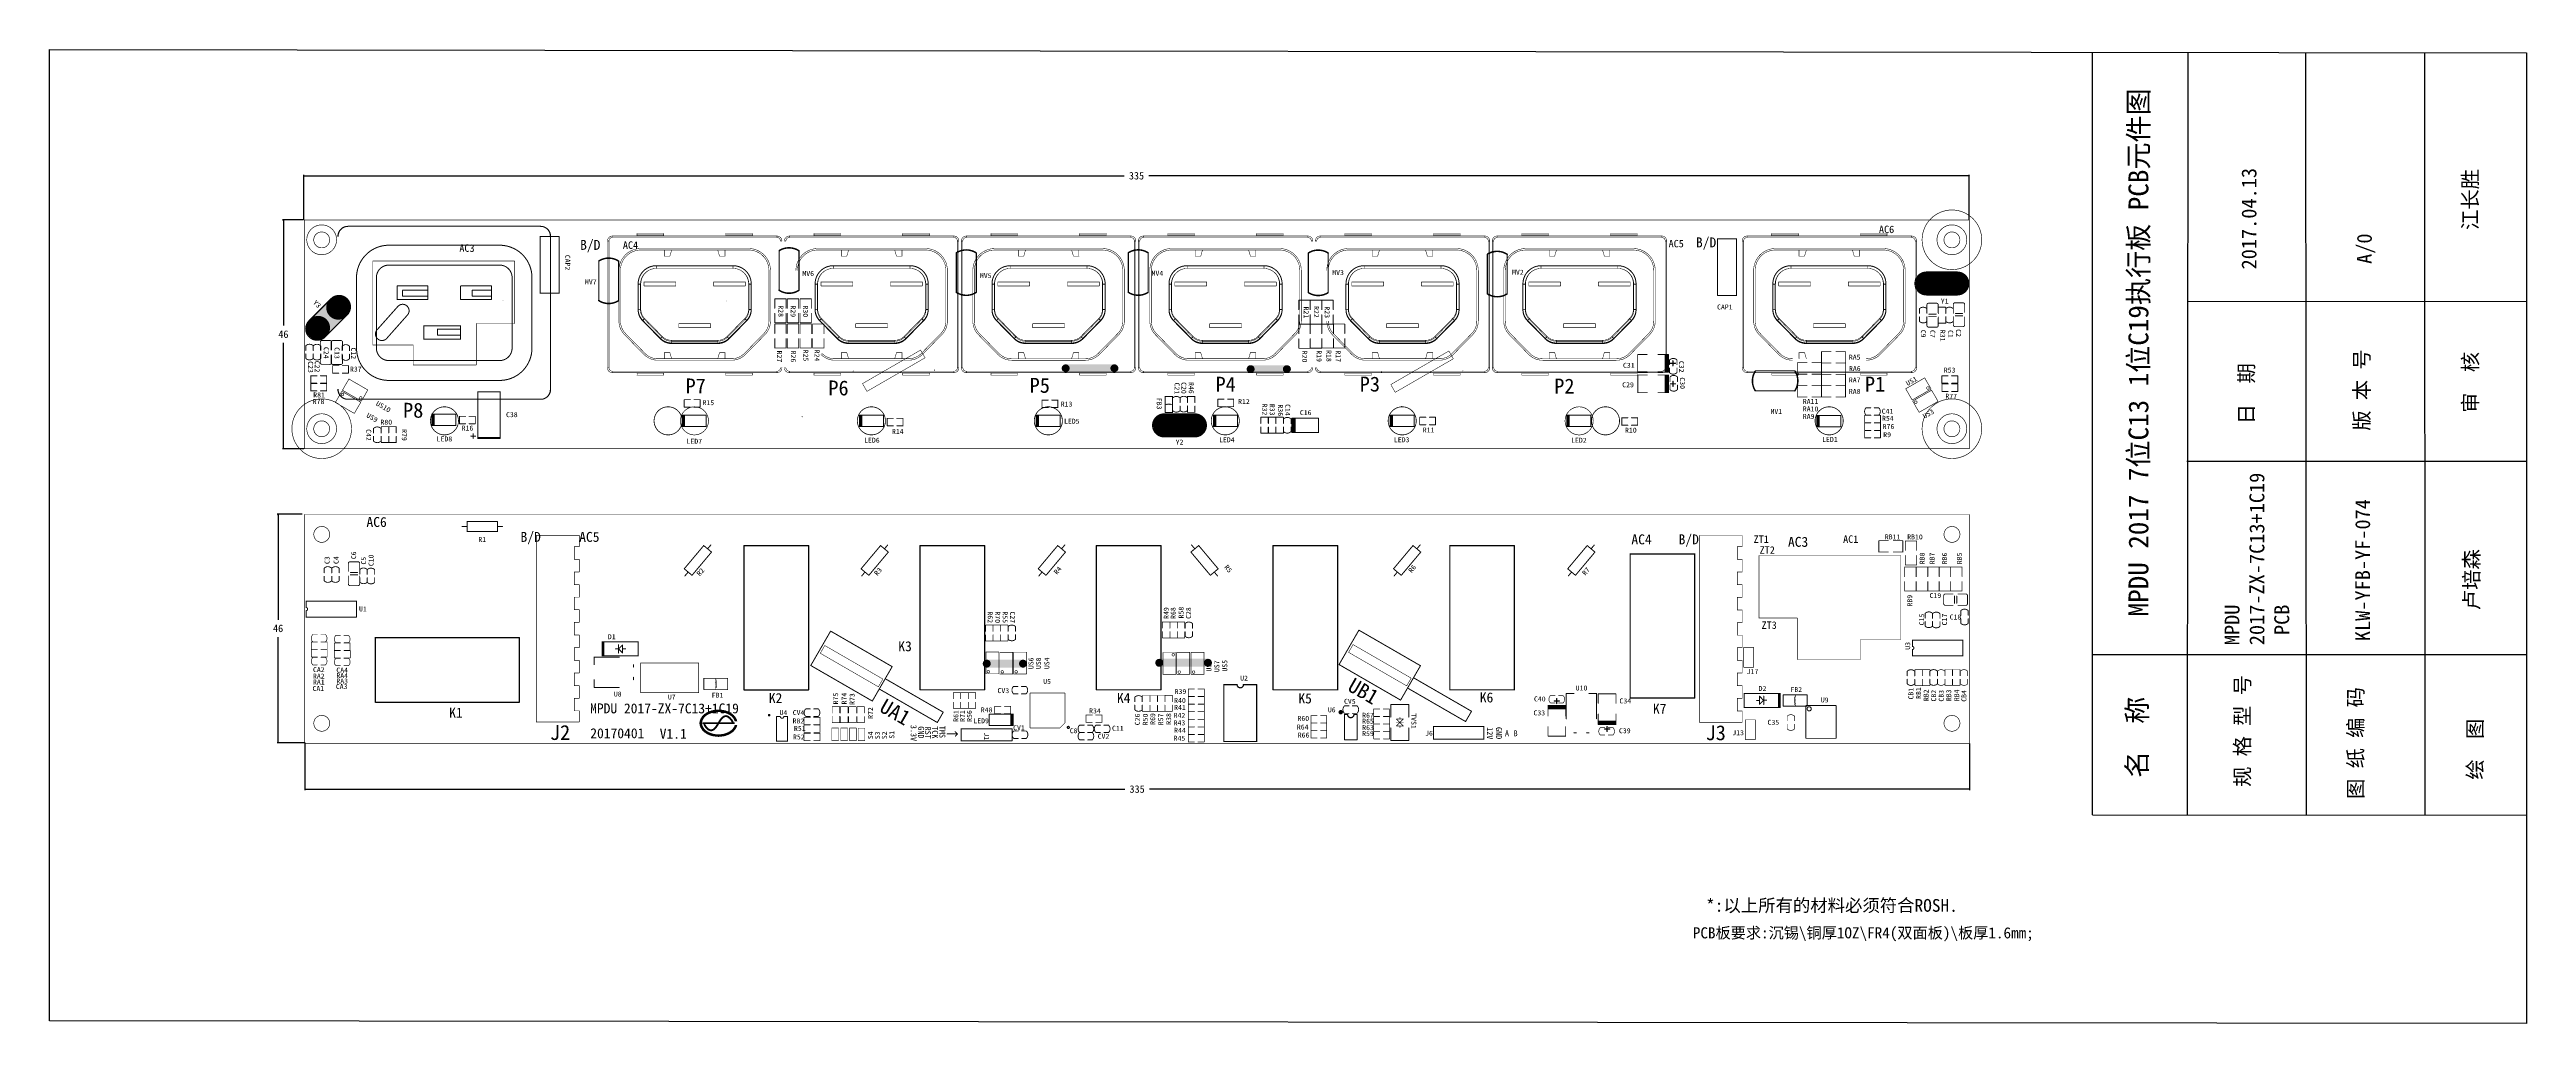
# Model space of a CAD drawing. Extents: x 780 to 1278, y 406 to 602.
import ezdxf

# ---------------------------------------------------------------- set-up
doc = ezdxf.new("R2010")
doc.units = 0
doc.header["$MEASUREMENT"] = 0
doc.layers.get('0').update_dxf_attribs({"linetype": 'CONTINUOUS'})
doc.layers.get('Defpoints').update_dxf_attribs({"linetype": 'CONTINUOUS'})
for name, color, linetype in [('BOTTOMOVERLAY', 7, 'CONTINUOUS'), ('KEEPOUTLAYER', 6, 'CONTINUOUS'), ('TOPOVERLAY', 7, 'CONTINUOUS'), ('标题1', 7, 'CONTINUOUS')]:
    doc.layers.add(name, color=color, linetype=linetype)
doc.styles.get("Standard").update_dxf_attribs({"font": ''})
doc.styles.get('Standard').set_extended_font_data('SimSun')
doc.dimstyles.get("Standard").update_dxf_attribs({"dimtxt": 0.18, "dimasz": 0.18, "dimexe": 0.18, "dimexo": 0.0625, "dimgap": 0.09, "dimtad": 0, "dimtih": 1, "dimtoh": 1, "dimdec": 4, "dimzin": 0, "dimdsep": 46, "dimtxsty": 'Standard', "dimcen": 0.09, "dimadec": 0, "dimazin": 0, "dimtfac": 1, "dimtdec": 4, "dimtofl": 0, "dimtmove": 0, "dimatfit": 0, "dimfxl": 1, "dimtolj": 1, "dimtzin": 0, "dimarcsym": 0})

# ---------------------------------------------------------------- blocks, each defined once
blk = doc.blocks.new('MV_2')
at = {"layer": 'TOPOVERLAY', "const_width": 0.3}
for points in [[(-4.01, -1.96, -0.29277), (-3.97, 1.98)], [(4.01, 1.94, -0.29277), (3.97, -2.01)]]:
    blk.add_lwpolyline(points, format="xyb", dxfattribs=at)
at = {"layer": 'TOPOVERLAY'}
for points, const_width in [([(-4.04, 1.98, 1), (-3.89, 1.98, 1)], 0.15), ([(-4.02, 2, 1), (-3.91, 2, 1)], 0.115), ([(3.93, 1.94, 1), (4.08, 1.94, 1)], 0.15), ([(3.95, 2, 1), (4.07, 2, 1)], 0.115), ([(-4.08, -1.96, 1), (-3.93, -1.96, 1)], 0.15), ([(-4.07, -2, 1), (-3.95, -2, 1)], 0.115), ([(3.89, -2.01, 1), (4.04, -2.01, 1)], 0.15), ([(3.91, -2, 1), (4.02, -2, 1)], 0.115)]:
    blk.add_lwpolyline(points, format="xyb", close=True, dxfattribs=dict(at, const_width=const_width))
at = {"layer": 'TOPOVERLAY', "const_width": 0.23}
for points in [[(-3.97, 2), (4.01, 2)], [(-4.01, -2), (3.97, -2)]]:
    blk.add_lwpolyline(points, dxfattribs=at)
blk = doc.blocks.new('MV_6')
at = {"layer": 'TOPOVERLAY', "const_width": 0.3}
for points in [[(-4.01, -1.96, -0.29277), (-3.97, 1.98)], [(4.01, 1.94, -0.29277), (3.97, -2.01)]]:
    blk.add_lwpolyline(points, format="xyb", dxfattribs=at)
at = {"layer": 'TOPOVERLAY'}
for points, const_width in [([(-4.04, 1.98, 1), (-3.89, 1.98, 1)], 0.15), ([(-4.02, 2, 1), (-3.91, 2, 1)], 0.115), ([(3.93, 1.94, 1), (4.08, 1.94, 1)], 0.15), ([(3.95, 2, 1), (4.07, 2, 1)], 0.115), ([(-4.08, -1.96, 1), (-3.93, -1.96, 1)], 0.15), ([(-4.07, -2, 1), (-3.95, -2, 1)], 0.115), ([(3.89, -2.01, 1), (4.04, -2.01, 1)], 0.15), ([(3.91, -2, 1), (4.02, -2, 1)], 0.115)]:
    blk.add_lwpolyline(points, format="xyb", close=True, dxfattribs=dict(at, const_width=const_width))
at = {"layer": 'TOPOVERLAY', "const_width": 0.23}
for points in [[(4.01, 2), (-3.97, 2)], [(3.97, -2), (-4.01, -2)]]:
    blk.add_lwpolyline(points, dxfattribs=at)
blk = doc.blocks.new('MV_7')
at = {"layer": 'TOPOVERLAY', "const_width": 0.3}
for points in [[(-4.01, -1.96, -0.29277), (-3.97, 1.98)], [(4.01, 1.94, -0.29277), (3.97, -2.01)]]:
    blk.add_lwpolyline(points, format="xyb", dxfattribs=at)
at = {"layer": 'TOPOVERLAY'}
for points, const_width in [([(-4.04, 1.98, 1), (-3.89, 1.98, 1)], 0.15), ([(-4.02, 2, 1), (-3.91, 2, 1)], 0.115), ([(3.93, 1.94, 1), (4.08, 1.94, 1)], 0.15), ([(3.95, 2, 1), (4.07, 2, 1)], 0.115), ([(-4.08, -1.96, 1), (-3.93, -1.96, 1)], 0.15), ([(-4.07, -2, 1), (-3.95, -2, 1)], 0.115), ([(3.89, -2.01, 1), (4.04, -2.01, 1)], 0.15), ([(3.91, -2, 1), (4.02, -2, 1)], 0.115)]:
    blk.add_lwpolyline(points, format="xyb", close=True, dxfattribs=dict(at, const_width=const_width))
at = {"layer": 'TOPOVERLAY', "const_width": 0.23}
for points in [[(4.01, 2), (-3.97, 2)], [(3.97, -2), (-4.01, -2)]]:
    blk.add_lwpolyline(points, dxfattribs=at)
blk = doc.blocks.new('0805_19')
at = {"layer": 'TOPOVERLAY', "const_width": 0.15}
for points in [[(-2.41, 1.14), (-0.51, 1.14)], [(-2.41, -1.14), (-2.41, 1.14)], [(0.51, 1.14), (2.41, 1.14)], [(2.41, -1.14), (2.41, 1.14)], [(-2.41, -1.14), (-0.51, -1.14)], [(0.51, -1.14), (2.41, -1.14)]]:
    blk.add_lwpolyline(points, dxfattribs=at)
at = {"layer": 'TOPOVERLAY', "const_width": 0.075}
for points in [[(-2.45, 1.14, 1), (-2.38, 1.14, 1)], [(-2.45, 1.14, 1), (-2.38, 1.14, 1)], [(-0.55, 1.14, 1), (-0.47, 1.14, 1)], [(0.47, 1.14, 1), (0.55, 1.14, 1)], [(2.38, 1.14, 1), (2.45, 1.14, 1)], [(2.38, 1.14, 1), (2.45, 1.14, 1)], [(-2.45, -1.14, 1), (-2.38, -1.14, 1)], [(-2.45, -1.14, 1), (-2.38, -1.14, 1)], [(-0.55, -1.14, 1), (-0.47, -1.14, 1)], [(0.47, -1.14, 1), (0.55, -1.14, 1)], [(2.38, -1.14, 1), (2.45, -1.14, 1)], [(2.38, -1.14, 1), (2.45, -1.14, 1)]]:
    blk.add_lwpolyline(points, format="xyb", close=True, dxfattribs=at)
blk = doc.blocks.new('0805_20')
at = {"layer": 'TOPOVERLAY', "const_width": 0.15}
for points in [[(-0.51, 1.14), (-2.41, 1.14)], [(-2.41, 1.14), (-2.41, -1.14)], [(2.41, 1.14), (0.51, 1.14)], [(2.41, 1.14), (2.41, -1.14)], [(-0.51, -1.14), (-2.41, -1.14)], [(2.41, -1.14), (0.51, -1.14)]]:
    blk.add_lwpolyline(points, dxfattribs=at)
at = {"layer": 'TOPOVERLAY', "const_width": 0.075}
for points in [[(-2.45, 1.14, 1), (-2.38, 1.14, 1)], [(-2.45, 1.14, 1), (-2.38, 1.14, 1)], [(-0.55, 1.14, 1), (-0.47, 1.14, 1)], [(0.47, 1.14, 1), (0.55, 1.14, 1)], [(2.38, 1.14, 1), (2.45, 1.14, 1)], [(2.38, 1.14, 1), (2.45, 1.14, 1)], [(-2.45, -1.14, 1), (-2.38, -1.14, 1)], [(-2.45, -1.14, 1), (-2.38, -1.14, 1)], [(-0.55, -1.14, 1), (-0.47, -1.14, 1)], [(0.47, -1.14, 1), (0.55, -1.14, 1)], [(2.38, -1.14, 1), (2.45, -1.14, 1)], [(2.38, -1.14, 1), (2.45, -1.14, 1)]]:
    blk.add_lwpolyline(points, format="xyb", close=True, dxfattribs=at)
blk = doc.blocks.new('0805_21')
at = {"layer": 'TOPOVERLAY', "const_width": 0.15}
for points in [[(-0.51, 1.14), (-2.41, 1.14)], [(-2.41, 1.14), (-2.41, -1.14)], [(2.41, 1.14), (0.51, 1.14)], [(2.41, 1.14), (2.41, -1.14)], [(-0.51, -1.14), (-2.41, -1.14)], [(2.41, -1.14), (0.51, -1.14)]]:
    blk.add_lwpolyline(points, dxfattribs=at)
at = {"layer": 'TOPOVERLAY', "const_width": 0.075}
for points in [[(-2.45, 1.14, 1), (-2.38, 1.14, 1)], [(-2.45, 1.14, 1), (-2.38, 1.14, 1)], [(-0.55, 1.14, 1), (-0.47, 1.14, 1)], [(0.47, 1.14, 1), (0.55, 1.14, 1)], [(2.38, 1.14, 1), (2.45, 1.14, 1)], [(2.38, 1.14, 1), (2.45, 1.14, 1)], [(-2.45, -1.14, 1), (-2.38, -1.14, 1)], [(-2.45, -1.14, 1), (-2.38, -1.14, 1)], [(-0.55, -1.14, 1), (-0.47, -1.14, 1)], [(0.47, -1.14, 1), (0.55, -1.14, 1)], [(2.38, -1.14, 1), (2.45, -1.14, 1)], [(2.38, -1.14, 1), (2.45, -1.14, 1)]]:
    blk.add_lwpolyline(points, format="xyb", close=True, dxfattribs=at)
blk = doc.blocks.new('0603C_27')
at = {"layer": 'TOPOVERLAY', "const_width": 0.18}
for points in [[(-0.75, 1.28, -0.414214), (0.75, 1.28)], [(0.75, -1.26, -0.414214), (-0.75, -1.26)]]:
    blk.add_lwpolyline(points, format="xyb", dxfattribs=at)
for points in [[(-0.75, 1.28), (-0.75, 0.35)], [(0.75, 1.28), (0.75, 0.35)], [(-0.75, -0.35), (-0.75, -1.26)], [(0.75, -0.35), (0.75, -1.26)]]:
    blk.add_lwpolyline(points, dxfattribs=at)
at = {"layer": 'TOPOVERLAY', "const_width": 0.09}
for points in [[(-0.79, 1.28, 1), (-0.7, 1.28, 1)], [(-0.79, 1.28, 1), (-0.7, 1.28, 1)], [(-0.79, 0.35, 1), (-0.7, 0.35, 1)], [(0.71, 1.28, 1), (0.8, 1.28, 1)], [(0.71, 1.28, 1), (0.8, 1.28, 1)], [(0.71, 0.35, 1), (0.8, 0.35, 1)], [(-0.79, -0.35, 1), (-0.7, -0.35, 1)], [(-0.79, -1.26, 1), (-0.7, -1.26, 1)], [(-0.79, -1.26, 1), (-0.7, -1.26, 1)], [(0.71, -0.35, 1), (0.8, -0.35, 1)], [(0.71, -1.26, 1), (0.8, -1.26, 1)], [(0.71, -1.26, 1), (0.8, -1.26, 1)]]:
    blk.add_lwpolyline(points, format="xyb", close=True, dxfattribs=at)
blk = doc.blocks.new('0805C_28')
at = {"layer": 'TOPOVERLAY', "const_width": 0.178}
for points in [[(-2.41, 0.79, -0.414214), (-2.06, 1.14)], [(2.06, 1.14, -0.414214), (2.41, 0.79)], [(-2.06, -1.14, -0.414214), (-2.41, -0.79)], [(2.41, -0.79, -0.414214), (2.06, -1.14)]]:
    blk.add_lwpolyline(points, format="xyb", dxfattribs=at)
for points in [[(-2.41, 0.79), (-2.41, -0.78)], [(-2.06, 1.14), (-0.51, 1.14)], [(-0.23, 0.74), (-0.23, -0.74)], [(0.23, 0.74), (0.23, -0.74)], [(0.51, 1.14), (2.06, 1.14)], [(2.41, 0.79), (2.41, -0.79)], [(-2.06, -1.14), (-0.51, -1.14)], [(0.51, -1.14), (2.06, -1.14)]]:
    blk.add_lwpolyline(points, dxfattribs=at)
at = {"layer": 'TOPOVERLAY', "const_width": 0.0889}
for points in [[(-2.45, 0.79, 1), (-2.37, 0.79, 1)], [(-2.45, 0.79, 1), (-2.37, 0.79, 1)], [(-2.1, 1.14, 1), (-2.01, 1.14, 1)], [(-2.1, 1.14, 1), (-2.01, 1.14, 1)], [(-0.55, 1.14, 1), (-0.46, 1.14, 1)], [(-0.27, 0.74, 1), (-0.18, 0.74, 1)], [(0.18, 0.74, 1), (0.27, 0.74, 1)], [(0.46, 1.14, 1), (0.55, 1.14, 1)], [(2.02, 1.14, 1), (2.1, 1.14, 1)], [(2.02, 1.14, 1), (2.1, 1.14, 1)], [(2.37, 0.79, 1), (2.46, 0.79, 1)], [(2.37, 0.79, 1), (2.46, 0.79, 1)], [(-2.45, -0.78, 1), (-2.37, -0.78, 1)], [(-2.46, -0.79, 1), (-2.37, -0.79, 1)], [(-2.1, -1.14, 1), (-2.02, -1.14, 1)], [(-2.1, -1.14, 1), (-2.02, -1.14, 1)], [(-0.55, -1.14, 1), (-0.46, -1.14, 1)], [(-0.27, -0.74, 1), (-0.18, -0.74, 1)], [(0.18, -0.74, 1), (0.27, -0.74, 1)], [(0.46, -1.14, 1), (0.55, -1.14, 1)], [(2.01, -1.14, 1), (2.1, -1.14, 1)], [(2.01, -1.14, 1), (2.1, -1.14, 1)], [(2.37, -0.79, 1), (2.46, -0.79, 1)], [(2.37, -0.79, 1), (2.45, -0.79, 1)]]:
    blk.add_lwpolyline(points, format="xyb", close=True, dxfattribs=at)
blk = doc.blocks.new('0805C_33')
at = {"layer": 'TOPOVERLAY', "const_width": 0.178}
for points in [[(-2.41, 0.79, -0.414214), (-2.06, 1.14)], [(2.06, 1.14, -0.414214), (2.41, 0.79)], [(-2.06, -1.14, -0.414214), (-2.41, -0.79)], [(2.41, -0.79, -0.414214), (2.06, -1.14)]]:
    blk.add_lwpolyline(points, format="xyb", dxfattribs=at)
for points in [[(-2.41, 0.79), (-2.41, -0.78)], [(-2.06, 1.14), (-0.51, 1.14)], [(-0.23, 0.74), (-0.23, -0.74)], [(0.23, 0.74), (0.23, -0.74)], [(0.51, 1.14), (2.06, 1.14)], [(2.41, 0.79), (2.41, -0.79)], [(-2.06, -1.14), (-0.51, -1.14)], [(0.51, -1.14), (2.06, -1.14)]]:
    blk.add_lwpolyline(points, dxfattribs=at)
at = {"layer": 'TOPOVERLAY', "const_width": 0.0889}
for points in [[(-2.45, 0.79, 1), (-2.37, 0.79, 1)], [(-2.45, 0.79, 1), (-2.37, 0.79, 1)], [(-2.1, 1.14, 1), (-2.01, 1.14, 1)], [(-2.1, 1.14, 1), (-2.01, 1.14, 1)], [(-0.55, 1.14, 1), (-0.46, 1.14, 1)], [(-0.27, 0.74, 1), (-0.18, 0.74, 1)], [(0.18, 0.74, 1), (0.27, 0.74, 1)], [(0.46, 1.14, 1), (0.55, 1.14, 1)], [(2.02, 1.14, 1), (2.1, 1.14, 1)], [(2.02, 1.14, 1), (2.1, 1.14, 1)], [(2.37, 0.79, 1), (2.46, 0.79, 1)], [(2.37, 0.79, 1), (2.46, 0.79, 1)], [(-2.45, -0.78, 1), (-2.37, -0.78, 1)], [(-2.46, -0.79, 1), (-2.37, -0.79, 1)], [(-2.1, -1.14, 1), (-2.02, -1.14, 1)], [(-2.1, -1.14, 1), (-2.02, -1.14, 1)], [(-0.55, -1.14, 1), (-0.46, -1.14, 1)], [(-0.27, -0.74, 1), (-0.18, -0.74, 1)], [(0.18, -0.74, 1), (0.27, -0.74, 1)], [(0.46, -1.14, 1), (0.55, -1.14, 1)], [(2.01, -1.14, 1), (2.1, -1.14, 1)], [(2.01, -1.14, 1), (2.1, -1.14, 1)], [(2.37, -0.79, 1), (2.46, -0.79, 1)], [(2.37, -0.79, 1), (2.45, -0.79, 1)]]:
    blk.add_lwpolyline(points, format="xyb", close=True, dxfattribs=at)
blk = doc.blocks.new('0603C_35')
at = {"layer": 'TOPOVERLAY', "const_width": 0.18}
for points in [[(-0.75, 1.28, -0.414214), (0.75, 1.28)], [(0.75, -1.26, -0.414214), (-0.75, -1.26)]]:
    blk.add_lwpolyline(points, format="xyb", dxfattribs=at)
for points in [[(-0.75, 1.28), (-0.75, 0.35)], [(0.75, 1.28), (0.75, 0.35)], [(-0.75, -0.35), (-0.75, -1.26)], [(0.75, -0.35), (0.75, -1.26)]]:
    blk.add_lwpolyline(points, dxfattribs=at)
at = {"layer": 'TOPOVERLAY', "const_width": 0.09}
for points in [[(-0.79, 1.28, 1), (-0.7, 1.28, 1)], [(-0.79, 1.28, 1), (-0.7, 1.28, 1)], [(-0.79, 0.35, 1), (-0.7, 0.35, 1)], [(0.71, 1.28, 1), (0.8, 1.28, 1)], [(0.71, 1.28, 1), (0.8, 1.28, 1)], [(0.71, 0.35, 1), (0.8, 0.35, 1)], [(-0.79, -0.35, 1), (-0.7, -0.35, 1)], [(-0.79, -1.26, 1), (-0.7, -1.26, 1)], [(-0.79, -1.26, 1), (-0.7, -1.26, 1)], [(0.71, -0.35, 1), (0.8, -0.35, 1)], [(0.71, -1.26, 1), (0.8, -1.26, 1)], [(0.71, -1.26, 1), (0.8, -1.26, 1)]]:
    blk.add_lwpolyline(points, format="xyb", close=True, dxfattribs=at)
blk = doc.blocks.new('0603C_38')
at = {"layer": 'TOPOVERLAY', "const_width": 0.18}
for points in [[(-0.75, 1.28, -0.414214), (0.75, 1.28)], [(0.75, -1.26, -0.414214), (-0.75, -1.26)]]:
    blk.add_lwpolyline(points, format="xyb", dxfattribs=at)
for points in [[(-0.75, 1.28), (-0.75, 0.35)], [(0.75, 1.28), (0.75, 0.35)], [(-0.75, -0.35), (-0.75, -1.26)], [(0.75, -0.35), (0.75, -1.26)]]:
    blk.add_lwpolyline(points, dxfattribs=at)
at = {"layer": 'TOPOVERLAY', "const_width": 0.09}
for points in [[(-0.79, 1.28, 1), (-0.7, 1.28, 1)], [(-0.79, 1.28, 1), (-0.7, 1.28, 1)], [(-0.79, 0.35, 1), (-0.7, 0.35, 1)], [(0.71, 1.28, 1), (0.8, 1.28, 1)], [(0.71, 1.28, 1), (0.8, 1.28, 1)], [(0.71, 0.35, 1), (0.8, 0.35, 1)], [(-0.79, -0.35, 1), (-0.7, -0.35, 1)], [(-0.79, -1.26, 1), (-0.7, -1.26, 1)], [(-0.79, -1.26, 1), (-0.7, -1.26, 1)], [(0.71, -0.35, 1), (0.8, -0.35, 1)], [(0.71, -1.26, 1), (0.8, -1.26, 1)], [(0.71, -1.26, 1), (0.8, -1.26, 1)]]:
    blk.add_lwpolyline(points, format="xyb", close=True, dxfattribs=at)
blk = doc.blocks.new('0603C_40')
at = {"layer": 'TOPOVERLAY', "const_width": 0.18}
for points in [[(-0.75, 1.28, -0.414214), (0.75, 1.28)], [(0.75, -1.26, -0.414214), (-0.75, -1.26)]]:
    blk.add_lwpolyline(points, format="xyb", dxfattribs=at)
for points in [[(-0.75, 0.35), (-0.75, 1.28)], [(0.75, 0.35), (0.75, 1.28)], [(-0.75, -1.26), (-0.75, -0.35)], [(0.75, -1.26), (0.75, -0.35)]]:
    blk.add_lwpolyline(points, dxfattribs=at)
at = {"layer": 'TOPOVERLAY', "const_width": 0.09}
for points in [[(-0.79, 1.28, 1), (-0.7, 1.28, 1)], [(-0.79, 1.28, 1), (-0.7, 1.28, 1)], [(-0.79, 0.35, 1), (-0.7, 0.35, 1)], [(0.71, 1.28, 1), (0.8, 1.28, 1)], [(0.71, 1.28, 1), (0.8, 1.28, 1)], [(0.71, 0.35, 1), (0.8, 0.35, 1)], [(-0.79, -0.35, 1), (-0.7, -0.35, 1)], [(-0.79, -1.26, 1), (-0.7, -1.26, 1)], [(-0.79, -1.26, 1), (-0.7, -1.26, 1)], [(0.71, -0.35, 1), (0.8, -0.35, 1)], [(0.71, -1.26, 1), (0.8, -1.26, 1)], [(0.71, -1.26, 1), (0.8, -1.26, 1)]]:
    blk.add_lwpolyline(points, format="xyb", close=True, dxfattribs=at)
blk = doc.blocks.new('1005_42')
at = {"layer": 'TOPOVERLAY', "const_width": 0.2}
for points in [[(2.68, 1.46), (-2.66, 1.46)], [(-2.66, 1.46), (-2.66, -1.43)], [(2.68, 1.46), (2.68, -1.43)], [(2.68, -1.43), (-2.66, -1.43)]]:
    blk.add_lwpolyline(points, dxfattribs=at)
at = {"layer": 'TOPOVERLAY', "const_width": 0.1}
for points in [[(-2.71, 1.46, 1), (-2.61, 1.46, 1)], [(-2.71, 1.46, 1), (-2.61, 1.46, 1)], [(2.63, 1.46, 1), (2.73, 1.46, 1)], [(2.63, 1.46, 1), (2.73, 1.46, 1)], [(-2.71, -1.43, 1), (-2.61, -1.43, 1)], [(-2.71, -1.43, 1), (-2.61, -1.43, 1)], [(2.63, -1.43, 1), (2.73, -1.43, 1)], [(2.63, -1.43, 1), (2.73, -1.43, 1)]]:
    blk.add_lwpolyline(points, format="xyb", close=True, dxfattribs=at)
at = {"layer": 'TOPOVERLAY'}
blk.add_solid([(1.93, -1.43), (2.68, -1.43), (1.93, 1.46), (2.68, 1.46)], dxfattribs=at)
blk = doc.blocks.new('0603C_46')
at = {"layer": 'TOPOVERLAY', "const_width": 0.18}
for points in [[(-0.75, 1.28, -0.414214), (0.75, 1.28)], [(0.75, -1.26, -0.414214), (-0.75, -1.26)]]:
    blk.add_lwpolyline(points, format="xyb", dxfattribs=at)
for points in [[(-0.75, 0.35), (-0.75, 1.28)], [(0.75, 0.35), (0.75, 1.28)], [(-0.75, -1.26), (-0.75, -0.35)], [(0.75, -1.26), (0.75, -0.35)]]:
    blk.add_lwpolyline(points, dxfattribs=at)
at = {"layer": 'TOPOVERLAY', "const_width": 0.09}
for points in [[(-0.79, 1.28, 1), (-0.7, 1.28, 1)], [(-0.79, 1.28, 1), (-0.7, 1.28, 1)], [(-0.79, 0.35, 1), (-0.7, 0.35, 1)], [(0.71, 1.28, 1), (0.8, 1.28, 1)], [(0.71, 1.28, 1), (0.8, 1.28, 1)], [(0.71, 0.35, 1), (0.8, 0.35, 1)], [(-0.79, -0.35, 1), (-0.7, -0.35, 1)], [(-0.79, -1.26, 1), (-0.7, -1.26, 1)], [(-0.79, -1.26, 1), (-0.7, -1.26, 1)], [(0.71, -0.35, 1), (0.8, -0.35, 1)], [(0.71, -1.26, 1), (0.8, -1.26, 1)], [(0.71, -1.26, 1), (0.8, -1.26, 1)]]:
    blk.add_lwpolyline(points, format="xyb", close=True, dxfattribs=at)
blk = doc.blocks.new('0603C_47')
at = {"layer": 'TOPOVERLAY', "const_width": 0.18}
for points in [[(-0.75, 1.28, -0.414214), (0.75, 1.28)], [(0.75, -1.26, -0.414214), (-0.75, -1.26)]]:
    blk.add_lwpolyline(points, format="xyb", dxfattribs=at)
for points in [[(-0.75, 0.35), (-0.75, 1.28)], [(0.75, 0.35), (0.75, 1.28)], [(-0.75, -1.26), (-0.75, -0.35)], [(0.75, -1.26), (0.75, -0.35)]]:
    blk.add_lwpolyline(points, dxfattribs=at)
at = {"layer": 'TOPOVERLAY', "const_width": 0.09}
for points in [[(-0.79, 1.28, 1), (-0.7, 1.28, 1)], [(-0.79, 1.28, 1), (-0.7, 1.28, 1)], [(-0.79, 0.35, 1), (-0.7, 0.35, 1)], [(0.71, 1.28, 1), (0.8, 1.28, 1)], [(0.71, 1.28, 1), (0.8, 1.28, 1)], [(0.71, 0.35, 1), (0.8, 0.35, 1)], [(-0.79, -0.35, 1), (-0.7, -0.35, 1)], [(-0.79, -1.26, 1), (-0.7, -1.26, 1)], [(-0.79, -1.26, 1), (-0.7, -1.26, 1)], [(0.71, -0.35, 1), (0.8, -0.35, 1)], [(0.71, -1.26, 1), (0.8, -1.26, 1)], [(0.71, -1.26, 1), (0.8, -1.26, 1)]]:
    blk.add_lwpolyline(points, format="xyb", close=True, dxfattribs=at)
blk = doc.blocks.new('0603C_48')
at = {"layer": 'TOPOVERLAY', "const_width": 0.18}
for points in [[(-0.75, 1.28, -0.414214), (0.75, 1.28)], [(0.75, -1.26, -0.414214), (-0.75, -1.26)]]:
    blk.add_lwpolyline(points, format="xyb", dxfattribs=at)
for points in [[(-0.75, 0.35), (-0.75, 1.28)], [(0.75, 0.35), (0.75, 1.28)], [(-0.75, -1.26), (-0.75, -0.35)], [(0.75, -1.26), (0.75, -0.35)]]:
    blk.add_lwpolyline(points, dxfattribs=at)
at = {"layer": 'TOPOVERLAY', "const_width": 0.09}
for points in [[(-0.79, 1.28, 1), (-0.7, 1.28, 1)], [(-0.79, 1.28, 1), (-0.7, 1.28, 1)], [(-0.79, 0.35, 1), (-0.7, 0.35, 1)], [(0.71, 1.28, 1), (0.8, 1.28, 1)], [(0.71, 1.28, 1), (0.8, 1.28, 1)], [(0.71, 0.35, 1), (0.8, 0.35, 1)], [(-0.79, -0.35, 1), (-0.7, -0.35, 1)], [(-0.79, -1.26, 1), (-0.7, -1.26, 1)], [(-0.79, -1.26, 1), (-0.7, -1.26, 1)], [(0.71, -0.35, 1), (0.8, -0.35, 1)], [(0.71, -1.26, 1), (0.8, -1.26, 1)], [(0.71, -1.26, 1), (0.8, -1.26, 1)]]:
    blk.add_lwpolyline(points, format="xyb", close=True, dxfattribs=at)
blk = doc.blocks.new('0603C_49')
at = {"layer": 'TOPOVERLAY', "const_width": 0.18}
for points in [[(-0.75, 1.28, -0.414214), (0.75, 1.28)], [(0.75, -1.26, -0.414214), (-0.75, -1.26)]]:
    blk.add_lwpolyline(points, format="xyb", dxfattribs=at)
for points in [[(-0.75, 0.35), (-0.75, 1.28)], [(0.75, 0.35), (0.75, 1.28)], [(-0.75, -1.26), (-0.75, -0.35)], [(0.75, -1.26), (0.75, -0.35)]]:
    blk.add_lwpolyline(points, dxfattribs=at)
at = {"layer": 'TOPOVERLAY', "const_width": 0.09}
for points in [[(-0.79, 1.28, 1), (-0.7, 1.28, 1)], [(-0.79, 1.28, 1), (-0.7, 1.28, 1)], [(-0.79, 0.35, 1), (-0.7, 0.35, 1)], [(0.71, 1.28, 1), (0.8, 1.28, 1)], [(0.71, 1.28, 1), (0.8, 1.28, 1)], [(0.71, 0.35, 1), (0.8, 0.35, 1)], [(-0.79, -0.35, 1), (-0.7, -0.35, 1)], [(-0.79, -1.26, 1), (-0.7, -1.26, 1)], [(-0.79, -1.26, 1), (-0.7, -1.26, 1)], [(0.71, -0.35, 1), (0.8, -0.35, 1)], [(0.71, -1.26, 1), (0.8, -1.26, 1)], [(0.71, -1.26, 1), (0.8, -1.26, 1)]]:
    blk.add_lwpolyline(points, format="xyb", close=True, dxfattribs=at)
blk = doc.blocks.new('CAP_1206_54')
at = {"layer": 'TOPOVERLAY'}
for points, const_width in [([(-2.98, -1.78), (-2.98, 1.78)], 0.15), ([(-2.98, 1.78), (-1.08, 1.78)], 0.15), ([(1.08, 1.78), (3.23, 1.78)], 0.15), ([(3.23, -1.78), (3.23, 1.78)], 0.15), ([(3.58, 0.02), (4.6, 0.02)], 0.254), ([(4.09, 0.52), (4.09, -0.49)], 0.254), ([(-2.98, -1.78), (-1.08, -1.78)], 0.15), ([(1.08, -1.78), (3.23, -1.78)], 0.15)]:
    blk.add_lwpolyline(points, dxfattribs=dict(at, const_width=const_width))
for points, const_width in [([(-3.02, 1.78, 1), (-2.95, 1.78, 1)], 0.075), ([(-3.02, 1.78, 1), (-2.95, 1.78, 1)], 0.075), ([(-1.12, 1.78, 1), (-1.04, 1.78, 1)], 0.075), ([(1.04, 1.78, 1), (1.12, 1.78, 1)], 0.075), ([(3.19, 1.78, 1), (3.26, 1.78, 1)], 0.075), ([(3.19, 1.78, 1), (3.26, 1.78, 1)], 0.075), ([(3.52, 0.02, 1), (3.65, 0.02, 1)], 0.127), ([(4.03, 0.52, 1), (4.15, 0.52, 1)], 0.127), ([(4.53, 0.02, 1), (4.66, 0.02, 1)], 0.127), ([(-3.02, -1.78, 1), (-2.95, -1.78, 1)], 0.075), ([(-3.02, -1.78, 1), (-2.95, -1.78, 1)], 0.075), ([(-1.12, -1.78, 1), (-1.04, -1.78, 1)], 0.075), ([(1.04, -1.78, 1), (1.12, -1.78, 1)], 0.075), ([(3.19, -1.78, 1), (3.26, -1.78, 1)], 0.075), ([(3.19, -1.78, 1), (3.26, -1.78, 1)], 0.075), ([(4.03, -0.49, 1), (4.15, -0.49, 1)], 0.127)]:
    blk.add_lwpolyline(points, format="xyb", close=True, dxfattribs=dict(at, const_width=const_width))
blk.add_solid([(2.41, -1.74), (3.25, -1.74), (2.41, 1.78), (3.25, 1.78)], dxfattribs=at)
blk = doc.blocks.new('0603C_55')
at = {"layer": 'TOPOVERLAY', "const_width": 0.18}
for points in [[(-0.75, 1.28, -0.414214), (0.75, 1.28)], [(0.75, -1.26, -0.414214), (-0.75, -1.26)]]:
    blk.add_lwpolyline(points, format="xyb", dxfattribs=at)
for points in [[(-0.75, 0.35), (-0.75, 1.28)], [(0.75, 0.35), (0.75, 1.28)], [(-0.75, -1.26), (-0.75, -0.35)], [(0.75, -1.26), (0.75, -0.35)]]:
    blk.add_lwpolyline(points, dxfattribs=at)
at = {"layer": 'TOPOVERLAY', "const_width": 0.09}
for points in [[(-0.79, 1.28, 1), (-0.7, 1.28, 1)], [(-0.79, 1.28, 1), (-0.7, 1.28, 1)], [(-0.79, 0.35, 1), (-0.7, 0.35, 1)], [(0.71, 1.28, 1), (0.8, 1.28, 1)], [(0.71, 1.28, 1), (0.8, 1.28, 1)], [(0.71, 0.35, 1), (0.8, 0.35, 1)], [(-0.79, -0.35, 1), (-0.7, -0.35, 1)], [(-0.79, -1.26, 1), (-0.7, -1.26, 1)], [(-0.79, -1.26, 1), (-0.7, -1.26, 1)], [(0.71, -0.35, 1), (0.8, -0.35, 1)], [(0.71, -1.26, 1), (0.8, -1.26, 1)], [(0.71, -1.26, 1), (0.8, -1.26, 1)]]:
    blk.add_lwpolyline(points, format="xyb", close=True, dxfattribs=at)
blk = doc.blocks.new('CAP_1206_56')
at = {"layer": 'TOPOVERLAY'}
for points, const_width in [([(-2.98, 1.78), (-2.98, -1.78)], 0.15), ([(-2.98, 1.78), (-1.08, 1.78)], 0.15), ([(1.08, 1.78), (3.23, 1.78)], 0.15), ([(3.23, 1.78), (3.23, -1.78)], 0.15), ([(3.58, 0.02), (4.6, 0.02)], 0.254), ([(4.09, 0.52), (4.09, -0.49)], 0.254), ([(-2.98, -1.78), (-1.08, -1.78)], 0.15), ([(1.08, -1.78), (3.23, -1.78)], 0.15)]:
    blk.add_lwpolyline(points, dxfattribs=dict(at, const_width=const_width))
for points, const_width in [([(-3.02, 1.78, 1), (-2.95, 1.78, 1)], 0.075), ([(-3.02, 1.78, 1), (-2.95, 1.78, 1)], 0.075), ([(-1.12, 1.78, 1), (-1.04, 1.78, 1)], 0.075), ([(1.04, 1.78, 1), (1.12, 1.78, 1)], 0.075), ([(3.19, 1.78, 1), (3.26, 1.78, 1)], 0.075), ([(3.19, 1.78, 1), (3.26, 1.78, 1)], 0.075), ([(3.52, 0.02, 1), (3.65, 0.02, 1)], 0.127), ([(4.03, 0.52, 1), (4.15, 0.52, 1)], 0.127), ([(4.53, 0.02, 1), (4.66, 0.02, 1)], 0.127), ([(-3.02, -1.78, 1), (-2.95, -1.78, 1)], 0.075), ([(-3.02, -1.78, 1), (-2.95, -1.78, 1)], 0.075), ([(-1.12, -1.78, 1), (-1.04, -1.78, 1)], 0.075), ([(1.04, -1.78, 1), (1.12, -1.78, 1)], 0.075), ([(3.19, -1.78, 1), (3.26, -1.78, 1)], 0.075), ([(3.19, -1.78, 1), (3.26, -1.78, 1)], 0.075), ([(4.03, -0.49, 1), (4.15, -0.49, 1)], 0.127)]:
    blk.add_lwpolyline(points, format="xyb", close=True, dxfattribs=dict(at, const_width=const_width))
blk.add_solid([(2.41, -1.74), (3.25, -1.74), (2.41, 1.78), (3.25, 1.78)], dxfattribs=at)
blk = doc.blocks.new('0603C_57')
at = {"layer": 'TOPOVERLAY', "const_width": 0.18}
for points in [[(-0.75, 1.28, -0.414214), (0.75, 1.28)], [(0.75, -1.26, -0.414214), (-0.75, -1.26)]]:
    blk.add_lwpolyline(points, format="xyb", dxfattribs=at)
for points in [[(-0.75, 1.28), (-0.75, 0.35)], [(0.75, 1.28), (0.75, 0.35)], [(-0.75, -0.35), (-0.75, -1.26)], [(0.75, -0.35), (0.75, -1.26)]]:
    blk.add_lwpolyline(points, dxfattribs=at)
at = {"layer": 'TOPOVERLAY', "const_width": 0.09}
for points in [[(-0.79, 1.28, 1), (-0.7, 1.28, 1)], [(-0.79, 1.28, 1), (-0.7, 1.28, 1)], [(-0.79, 0.35, 1), (-0.7, 0.35, 1)], [(0.71, 1.28, 1), (0.8, 1.28, 1)], [(0.71, 1.28, 1), (0.8, 1.28, 1)], [(0.71, 0.35, 1), (0.8, 0.35, 1)], [(-0.79, -0.35, 1), (-0.7, -0.35, 1)], [(-0.79, -1.26, 1), (-0.7, -1.26, 1)], [(-0.79, -1.26, 1), (-0.7, -1.26, 1)], [(0.71, -0.35, 1), (0.8, -0.35, 1)], [(0.71, -1.26, 1), (0.8, -1.26, 1)], [(0.71, -1.26, 1), (0.8, -1.26, 1)]]:
    blk.add_lwpolyline(points, format="xyb", close=True, dxfattribs=at)
blk = doc.blocks.new('C2220_61')
at = {"layer": 'TOPOVERLAY', "const_width": 0.203}
for points in [[(-4.7, 2.25), (-2.72, 2.25)], [(-4.7, 2.25), (-4.69, 2.25)], [(-4.69, 2.25), (-4.69, -2.25)], [(-4.67, 3.16), (-3.72, 3.16)], [(-4.2, 3.63), (-4.2, 2.68)], [(-2.72, 2.25), (0, 2.25)], [(0, 2.25), (4.7, 2.25)], [(4.7, 2.25), (4.7, 2.25)], [(4.7, 2.25), (4.7, -2.25)], [(-4.69, -2.25), (0, -2.25)], [(0, -2.25), (4.69, -2.25)], [(4.69, -2.25), (4.7, -2.25)], [(4.7, -2.25), (4.69, -2.25)]]:
    blk.add_lwpolyline(points, dxfattribs=at)
at = {"layer": 'TOPOVERLAY', "const_width": 0.102}
for points in [[(-4.75, 2.25, 1), (-4.64, 2.25, 1)], [(-4.75, 2.25, 1), (-4.64, 2.25, 1)], [(-4.74, 2.25, 1), (-4.64, 2.25, 1)], [(-4.74, 2.25, 1), (-4.64, 2.25, 1)], [(-4.72, 3.16, 1), (-4.62, 3.16, 1)], [(-4.25, 3.63, 1), (-4.15, 3.63, 1)], [(-4.25, 2.68, 1), (-4.15, 2.68, 1)], [(-3.78, 3.16, 1), (-3.67, 3.16, 1)], [(-2.77, 2.25, 1), (-2.67, 2.25, 1)], [(-2.77, 2.25, 1), (-2.67, 2.25, 1)], [(-0.05, 2.25, 1), (0.05, 2.25, 1)], [(-0.05, 2.25, 1), (0.05, 2.25, 1)], [(4.64, 2.25, 1), (4.75, 2.25, 1)], [(4.64, 2.25, 1), (4.75, 2.25, 1)], [(4.65, 2.25, 1), (4.75, 2.25, 1)], [(4.65, 2.25, 1), (4.75, 2.25, 1)], [(-4.74, -2.25, 1), (-4.64, -2.25, 1)], [(-4.74, -2.25, 1), (-4.64, -2.25, 1)], [(-0.05, -2.25, 1), (0.05, -2.25, 1)], [(-0.05, -2.25, 1), (0.05, -2.25, 1)], [(4.64, -2.25, 1), (4.74, -2.25, 1)], [(4.64, -2.25, 1), (4.74, -2.25, 1)], [(4.64, -2.25, 1), (4.75, -2.25, 1)], [(4.64, -2.25, 1), (4.75, -2.25, 1)], [(4.64, -2.25, 1), (4.75, -2.25, 1)], [(4.64, -2.25, 1), (4.74, -2.25, 1)]]:
    blk.add_lwpolyline(points, format="xyb", close=True, dxfattribs=at)
at = {"layer": 'TOPOVERLAY'}
blk.add_solid([(-4.69, -2.25), (-4.36, -2.25), (-4.69, 2.25), (-4.36, 2.25)], dxfattribs=at)
blk = doc.blocks.new('RAD_0_3_68')
at = {"layer": 'TOPOVERLAY', "const_width": 0.2}
for points in [[(-5.71, -1.91), (-5.71, 1.91)], [(5.71, 1.91), (-5.71, 1.91)], [(5.71, -1.91), (5.71, 1.91)], [(5.71, -1.91), (-5.71, -1.91)]]:
    blk.add_lwpolyline(points, dxfattribs=at)
at = {"layer": 'TOPOVERLAY', "const_width": 0.1}
for points in [[(-5.76, 1.91, 1), (-5.67, 1.91, 1)], [(-5.76, 1.91, 1), (-5.67, 1.91, 1)], [(5.67, 1.91, 1), (5.76, 1.91, 1)], [(5.67, 1.91, 1), (5.76, 1.91, 1)], [(-5.76, -1.91, 1), (-5.67, -1.91, 1)], [(-5.76, -1.91, 1), (-5.67, -1.91, 1)], [(5.67, -1.91, 1), (5.76, -1.91, 1)], [(5.67, -1.91, 1), (5.76, -1.91, 1)]]:
    blk.add_lwpolyline(points, format="xyb", close=True, dxfattribs=at)
blk = doc.blocks.new('RAD_0_3_69')
at = {"layer": 'TOPOVERLAY', "const_width": 0.2}
for points in [[(-5.71, -1.91), (-5.71, 1.91)], [(5.71, 1.91), (-5.71, 1.91)], [(5.71, -1.91), (5.71, 1.91)], [(5.71, -1.91), (-5.71, -1.91)]]:
    blk.add_lwpolyline(points, dxfattribs=at)
at = {"layer": 'TOPOVERLAY', "const_width": 0.1}
for points in [[(-5.76, 1.91, 1), (-5.67, 1.91, 1)], [(-5.76, 1.91, 1), (-5.67, 1.91, 1)], [(5.67, 1.91, 1), (5.76, 1.91, 1)], [(5.67, 1.91, 1), (5.76, 1.91, 1)], [(-5.76, -1.91, 1), (-5.67, -1.91, 1)], [(-5.76, -1.91, 1), (-5.67, -1.91, 1)], [(5.67, -1.91, 1), (5.76, -1.91, 1)], [(5.67, -1.91, 1), (5.76, -1.91, 1)]]:
    blk.add_lwpolyline(points, format="xyb", close=True, dxfattribs=at)
blk = doc.blocks.new('0603L_82')
at = {"layer": 'TOPOVERLAY'}
for points, const_width in [([(-1.61, 0.73), (-1.61, -0.77)], 0.2), ([(-1.61, 0.73), (1.59, 0.73)], 0.2), ([(-0.06, 0.73), (-0.06, 0.46)], 0.12), ([(1.59, 0.73), (1.59, -0.77)], 0.2), ([(-1.61, -0.77), (1.59, -0.77)], 0.2), ([(-0.05, -0.38), (-0.05, -0.77)], 0.12)]:
    blk.add_lwpolyline(points, dxfattribs=dict(at, const_width=const_width))
for points, const_width in [([(-1.66, 0.73, 1), (-1.56, 0.73, 1)], 0.1), ([(-1.66, 0.73, 1), (-1.56, 0.73, 1)], 0.1), ([(-0.09, 0.46, 1), (-0.01, 0.46, 1)], 0.075), ([(-0.09, 0.2, 1), (-0.01, 0.2, 1)], 0.075), ([(-0.09, 0.14, 1), (-0.01, 0.14, 1)], 0.075), ([(-0.09, 0.73, 1), (-0.03, 0.73, 1)], 0.06), ([(-0.09, 0.46, 1), (-0.03, 0.46, 1)], 0.06), ([(1.54, 0.73, 1), (1.64, 0.73, 1)], 0.1), ([(1.54, 0.73, 1), (1.64, 0.73, 1)], 0.1), ([(-1.66, -0.77, 1), (-1.56, -0.77, 1)], 0.1), ([(-1.66, -0.77, 1), (-1.56, -0.77, 1)], 0.1), ([(-0.09, -0.11, 1), (-0.01, -0.11, 1)], 0.075), ([(-0.09, -0.13, 1), (-0.01, -0.13, 1)], 0.075), ([(-0.09, -0.38, 1), (-0.01, -0.38, 1)], 0.075), ([(-0.08, -0.38, 1), (-0.02, -0.38, 1)], 0.06), ([(-0.08, -0.77, 1), (-0.02, -0.77, 1)], 0.06), ([(1.54, -0.77, 1), (1.64, -0.77, 1)], 0.1), ([(1.54, -0.77, 1), (1.64, -0.77, 1)], 0.1)]:
    blk.add_lwpolyline(points, format="xyb", close=True, dxfattribs=dict(at, const_width=const_width))
at = {"layer": 'TOPOVERLAY', "const_width": 0.15}
for points in [[(-0.05, 0.46, -0.895675), (-0.05, 0.2)], [(-0.05, 0.14, -1.026529), (-0.05, -0.11)], [(-0.05, -0.13, -1.13328), (-0.05, -0.38)]]:
    blk.add_lwpolyline(points, format="xyb", dxfattribs=at)
blk = doc.blocks.new('0805LED_83')
at = {"layer": 'TOPOVERLAY', "const_width": 0.203}
for points in [[(-2.59, -1.14), (-2.59, 1.15)], [(-2.59, 1.15), (-0.69, 1.15)], [(-0.69, 1.15), (0.33, 1.15)], [(0.33, 1.15), (2.24, 1.15)], [(2.24, -1.14), (2.24, 1.15)], [(-2.59, -1.14), (-0.69, -1.14)], [(-0.69, -1.14), (0.33, -1.14)], [(0.33, -1.14), (2.24, -1.14)]]:
    blk.add_lwpolyline(points, dxfattribs=at)
at = {"layer": 'TOPOVERLAY', "const_width": 0.102}
for points in [[(-2.64, 1.15, 1), (-2.54, 1.15, 1)], [(-2.64, 1.15, 1), (-2.54, 1.15, 1)], [(-0.74, 1.15, 1), (-0.63, 1.15, 1)], [(-0.74, 1.15, 1), (-0.63, 1.15, 1)], [(0.28, 1.15, 1), (0.38, 1.15, 1)], [(0.28, 1.15, 1), (0.38, 1.15, 1)], [(2.18, 1.15, 1), (2.29, 1.15, 1)], [(2.18, 1.15, 1), (2.29, 1.15, 1)], [(-2.64, -1.14, 1), (-2.54, -1.14, 1)], [(-2.64, -1.14, 1), (-2.54, -1.14, 1)], [(-0.74, -1.14, 1), (-0.63, -1.14, 1)], [(-0.74, -1.14, 1), (-0.63, -1.14, 1)], [(0.28, -1.14, 1), (0.38, -1.14, 1)], [(0.28, -1.14, 1), (0.38, -1.14, 1)], [(2.18, -1.14, 1), (2.29, -1.14, 1)], [(2.18, -1.14, 1), (2.29, -1.14, 1)]]:
    blk.add_lwpolyline(points, format="xyb", close=True, dxfattribs=at)
at = {"layer": 'TOPOVERLAY'}
blk.add_solid([(-2.57, -1.14), (-2.02, -1.14), (-2.57, 1.15), (-2.02, 1.15)], dxfattribs=at)
blk = doc.blocks.new('0805LED_84')
at = {"layer": 'TOPOVERLAY', "const_width": 0.203}
for points in [[(-2.59, -1.14), (-2.59, 1.15)], [(-2.59, 1.15), (-0.69, 1.15)], [(-0.69, 1.15), (0.33, 1.15)], [(0.33, 1.15), (2.24, 1.15)], [(2.24, -1.14), (2.24, 1.15)], [(-2.59, -1.14), (-0.69, -1.14)], [(-0.69, -1.14), (0.33, -1.14)], [(0.33, -1.14), (2.24, -1.14)]]:
    blk.add_lwpolyline(points, dxfattribs=at)
at = {"layer": 'TOPOVERLAY', "const_width": 0.102}
for points in [[(-2.64, 1.15, 1), (-2.54, 1.15, 1)], [(-2.64, 1.15, 1), (-2.54, 1.15, 1)], [(-0.74, 1.15, 1), (-0.63, 1.15, 1)], [(-0.74, 1.15, 1), (-0.63, 1.15, 1)], [(0.28, 1.15, 1), (0.38, 1.15, 1)], [(0.28, 1.15, 1), (0.38, 1.15, 1)], [(2.18, 1.15, 1), (2.29, 1.15, 1)], [(2.18, 1.15, 1), (2.29, 1.15, 1)], [(-2.64, -1.14, 1), (-2.54, -1.14, 1)], [(-2.64, -1.14, 1), (-2.54, -1.14, 1)], [(-0.74, -1.14, 1), (-0.63, -1.14, 1)], [(-0.74, -1.14, 1), (-0.63, -1.14, 1)], [(0.28, -1.14, 1), (0.38, -1.14, 1)], [(0.28, -1.14, 1), (0.38, -1.14, 1)], [(2.18, -1.14, 1), (2.29, -1.14, 1)], [(2.18, -1.14, 1), (2.29, -1.14, 1)]]:
    blk.add_lwpolyline(points, format="xyb", close=True, dxfattribs=at)
at = {"layer": 'TOPOVERLAY'}
blk.add_solid([(-2.57, -1.14), (-2.02, -1.14), (-2.57, 1.15), (-2.02, 1.15)], dxfattribs=at)
blk = doc.blocks.new('0805LED_85')
at = {"layer": 'TOPOVERLAY', "const_width": 0.203}
for points in [[(-2.59, -1.14), (-2.59, 1.15)], [(-2.59, 1.15), (-0.69, 1.15)], [(-0.69, 1.15), (0.33, 1.15)], [(0.33, 1.15), (2.24, 1.15)], [(2.24, -1.14), (2.24, 1.15)], [(-2.59, -1.14), (-0.69, -1.14)], [(-0.69, -1.14), (0.33, -1.14)], [(0.33, -1.14), (2.24, -1.14)]]:
    blk.add_lwpolyline(points, dxfattribs=at)
at = {"layer": 'TOPOVERLAY', "const_width": 0.102}
for points in [[(-2.64, 1.15, 1), (-2.54, 1.15, 1)], [(-2.64, 1.15, 1), (-2.54, 1.15, 1)], [(-0.74, 1.15, 1), (-0.63, 1.15, 1)], [(-0.74, 1.15, 1), (-0.63, 1.15, 1)], [(0.28, 1.15, 1), (0.38, 1.15, 1)], [(0.28, 1.15, 1), (0.38, 1.15, 1)], [(2.18, 1.15, 1), (2.29, 1.15, 1)], [(2.18, 1.15, 1), (2.29, 1.15, 1)], [(-2.64, -1.14, 1), (-2.54, -1.14, 1)], [(-2.64, -1.14, 1), (-2.54, -1.14, 1)], [(-0.74, -1.14, 1), (-0.63, -1.14, 1)], [(-0.74, -1.14, 1), (-0.63, -1.14, 1)], [(0.28, -1.14, 1), (0.38, -1.14, 1)], [(0.28, -1.14, 1), (0.38, -1.14, 1)], [(2.18, -1.14, 1), (2.29, -1.14, 1)], [(2.18, -1.14, 1), (2.29, -1.14, 1)]]:
    blk.add_lwpolyline(points, format="xyb", close=True, dxfattribs=at)
at = {"layer": 'TOPOVERLAY'}
blk.add_solid([(-2.58, -1.14), (-2.02, -1.14), (-2.58, 1.15), (-2.02, 1.15)], dxfattribs=at)
blk = doc.blocks.new('0805LED_86')
at = {"layer": 'TOPOVERLAY', "const_width": 0.203}
for points in [[(-2.59, -1.14), (-2.59, 1.15)], [(-2.59, 1.15), (-0.69, 1.15)], [(-0.69, 1.15), (0.33, 1.15)], [(0.33, 1.15), (2.24, 1.15)], [(2.24, -1.14), (2.24, 1.15)], [(-2.59, -1.14), (-0.69, -1.14)], [(-0.69, -1.14), (0.33, -1.14)], [(0.33, -1.14), (2.24, -1.14)]]:
    blk.add_lwpolyline(points, dxfattribs=at)
at = {"layer": 'TOPOVERLAY', "const_width": 0.102}
for points in [[(-2.64, 1.15, 1), (-2.54, 1.15, 1)], [(-2.64, 1.15, 1), (-2.54, 1.15, 1)], [(-0.74, 1.15, 1), (-0.63, 1.15, 1)], [(-0.74, 1.15, 1), (-0.63, 1.15, 1)], [(0.28, 1.15, 1), (0.38, 1.15, 1)], [(0.28, 1.15, 1), (0.38, 1.15, 1)], [(2.18, 1.15, 1), (2.29, 1.15, 1)], [(2.18, 1.15, 1), (2.29, 1.15, 1)], [(-2.64, -1.14, 1), (-2.54, -1.14, 1)], [(-2.64, -1.14, 1), (-2.54, -1.14, 1)], [(-0.74, -1.14, 1), (-0.63, -1.14, 1)], [(-0.74, -1.14, 1), (-0.63, -1.14, 1)], [(0.28, -1.14, 1), (0.38, -1.14, 1)], [(0.28, -1.14, 1), (0.38, -1.14, 1)], [(2.18, -1.14, 1), (2.29, -1.14, 1)], [(2.18, -1.14, 1), (2.29, -1.14, 1)]]:
    blk.add_lwpolyline(points, format="xyb", close=True, dxfattribs=at)
at = {"layer": 'TOPOVERLAY'}
blk.add_solid([(-2.57, -1.14), (-2.02, -1.14), (-2.57, 1.15), (-2.02, 1.15)], dxfattribs=at)
blk = doc.blocks.new('0805LED_87')
at = {"layer": 'TOPOVERLAY', "const_width": 0.203}
for points in [[(-2.59, -1.14), (-2.59, 1.15)], [(-2.59, 1.15), (-0.69, 1.15)], [(-0.69, 1.15), (0.33, 1.15)], [(0.33, 1.15), (2.24, 1.15)], [(2.24, -1.14), (2.24, 1.15)], [(-2.59, -1.14), (-0.69, -1.14)], [(-0.69, -1.14), (0.33, -1.14)], [(0.33, -1.14), (2.24, -1.14)]]:
    blk.add_lwpolyline(points, dxfattribs=at)
at = {"layer": 'TOPOVERLAY', "const_width": 0.102}
for points in [[(-2.64, 1.15, 1), (-2.54, 1.15, 1)], [(-2.64, 1.15, 1), (-2.54, 1.15, 1)], [(-0.74, 1.15, 1), (-0.63, 1.15, 1)], [(-0.74, 1.15, 1), (-0.63, 1.15, 1)], [(0.28, 1.15, 1), (0.38, 1.15, 1)], [(0.28, 1.15, 1), (0.38, 1.15, 1)], [(2.18, 1.15, 1), (2.29, 1.15, 1)], [(2.18, 1.15, 1), (2.29, 1.15, 1)], [(-2.64, -1.14, 1), (-2.54, -1.14, 1)], [(-2.64, -1.14, 1), (-2.54, -1.14, 1)], [(-0.74, -1.14, 1), (-0.63, -1.14, 1)], [(-0.74, -1.14, 1), (-0.63, -1.14, 1)], [(0.28, -1.14, 1), (0.38, -1.14, 1)], [(0.28, -1.14, 1), (0.38, -1.14, 1)], [(2.18, -1.14, 1), (2.29, -1.14, 1)], [(2.18, -1.14, 1), (2.29, -1.14, 1)]]:
    blk.add_lwpolyline(points, format="xyb", close=True, dxfattribs=at)
at = {"layer": 'TOPOVERLAY'}
blk.add_solid([(-2.58, -1.14), (-2.02, -1.14), (-2.58, 1.15), (-2.02, 1.15)], dxfattribs=at)
blk = doc.blocks.new('0805LED_88')
at = {"layer": 'TOPOVERLAY', "const_width": 0.203}
for points in [[(-2.59, -1.14), (-2.59, 1.15)], [(-2.59, 1.15), (-0.69, 1.15)], [(-0.69, 1.15), (0.33, 1.15)], [(0.33, 1.15), (2.24, 1.15)], [(2.24, -1.14), (2.24, 1.15)], [(-2.59, -1.14), (-0.69, -1.14)], [(-0.69, -1.14), (0.33, -1.14)], [(0.33, -1.14), (2.24, -1.14)]]:
    blk.add_lwpolyline(points, dxfattribs=at)
at = {"layer": 'TOPOVERLAY', "const_width": 0.102}
for points in [[(-2.64, 1.15, 1), (-2.54, 1.15, 1)], [(-2.64, 1.15, 1), (-2.54, 1.15, 1)], [(-0.74, 1.15, 1), (-0.63, 1.15, 1)], [(-0.74, 1.15, 1), (-0.63, 1.15, 1)], [(0.28, 1.15, 1), (0.38, 1.15, 1)], [(0.28, 1.15, 1), (0.38, 1.15, 1)], [(2.18, 1.15, 1), (2.29, 1.15, 1)], [(2.18, 1.15, 1), (2.29, 1.15, 1)], [(-2.64, -1.14, 1), (-2.54, -1.14, 1)], [(-2.64, -1.14, 1), (-2.54, -1.14, 1)], [(-0.74, -1.14, 1), (-0.63, -1.14, 1)], [(-0.74, -1.14, 1), (-0.63, -1.14, 1)], [(0.28, -1.14, 1), (0.38, -1.14, 1)], [(0.28, -1.14, 1), (0.38, -1.14, 1)], [(2.18, -1.14, 1), (2.29, -1.14, 1)], [(2.18, -1.14, 1), (2.29, -1.14, 1)]]:
    blk.add_lwpolyline(points, format="xyb", close=True, dxfattribs=at)
at = {"layer": 'TOPOVERLAY'}
blk.add_solid([(-2.58, -1.14), (-2.02, -1.14), (-2.58, 1.15), (-2.02, 1.15)], dxfattribs=at)
blk = doc.blocks.new('0805LED_89')
at = {"layer": 'TOPOVERLAY', "const_width": 0.203}
for points in [[(-2.59, -1.14), (-2.59, 1.15)], [(-2.59, 1.15), (-0.69, 1.15)], [(-0.69, 1.15), (0.33, 1.15)], [(0.33, 1.15), (2.24, 1.15)], [(2.24, -1.14), (2.24, 1.15)], [(-2.59, -1.14), (-0.69, -1.14)], [(-0.69, -1.14), (0.33, -1.14)], [(0.33, -1.14), (2.24, -1.14)]]:
    blk.add_lwpolyline(points, dxfattribs=at)
at = {"layer": 'TOPOVERLAY', "const_width": 0.102}
for points in [[(-2.64, 1.15, 1), (-2.54, 1.15, 1)], [(-2.64, 1.15, 1), (-2.54, 1.15, 1)], [(-0.74, 1.15, 1), (-0.63, 1.15, 1)], [(-0.74, 1.15, 1), (-0.63, 1.15, 1)], [(0.28, 1.15, 1), (0.38, 1.15, 1)], [(0.28, 1.15, 1), (0.38, 1.15, 1)], [(2.18, 1.15, 1), (2.29, 1.15, 1)], [(2.18, 1.15, 1), (2.29, 1.15, 1)], [(-2.64, -1.14, 1), (-2.54, -1.14, 1)], [(-2.64, -1.14, 1), (-2.54, -1.14, 1)], [(-0.74, -1.14, 1), (-0.63, -1.14, 1)], [(-0.74, -1.14, 1), (-0.63, -1.14, 1)], [(0.28, -1.14, 1), (0.38, -1.14, 1)], [(0.28, -1.14, 1), (0.38, -1.14, 1)], [(2.18, -1.14, 1), (2.29, -1.14, 1)], [(2.18, -1.14, 1), (2.29, -1.14, 1)]]:
    blk.add_lwpolyline(points, format="xyb", close=True, dxfattribs=at)
at = {"layer": 'TOPOVERLAY'}
blk.add_solid([(-2.57, -1.14), (-2.02, -1.14), (-2.57, 1.15), (-2.02, 1.15)], dxfattribs=at)
blk = doc.blocks.new('0805LED_90')
at = {"layer": 'TOPOVERLAY', "const_width": 0.203}
for points in [[(-2.59, -1.14), (-2.59, 1.15)], [(-2.59, 1.15), (-0.69, 1.15)], [(-0.69, 1.15), (0.33, 1.15)], [(0.33, 1.15), (2.24, 1.15)], [(2.24, -1.14), (2.24, 1.15)], [(-2.59, -1.14), (-0.69, -1.14)], [(-0.69, -1.14), (0.33, -1.14)], [(0.33, -1.14), (2.24, -1.14)]]:
    blk.add_lwpolyline(points, dxfattribs=at)
at = {"layer": 'TOPOVERLAY', "const_width": 0.102}
for points in [[(-2.64, 1.15, 1), (-2.54, 1.15, 1)], [(-2.64, 1.15, 1), (-2.54, 1.15, 1)], [(-0.74, 1.15, 1), (-0.63, 1.15, 1)], [(-0.74, 1.15, 1), (-0.63, 1.15, 1)], [(0.28, 1.15, 1), (0.38, 1.15, 1)], [(0.28, 1.15, 1), (0.38, 1.15, 1)], [(2.18, 1.15, 1), (2.29, 1.15, 1)], [(2.18, 1.15, 1), (2.29, 1.15, 1)], [(-2.64, -1.14, 1), (-2.54, -1.14, 1)], [(-2.64, -1.14, 1), (-2.54, -1.14, 1)], [(-0.74, -1.14, 1), (-0.63, -1.14, 1)], [(-0.74, -1.14, 1), (-0.63, -1.14, 1)], [(0.28, -1.14, 1), (0.38, -1.14, 1)], [(0.28, -1.14, 1), (0.38, -1.14, 1)], [(2.18, -1.14, 1), (2.29, -1.14, 1)], [(2.18, -1.14, 1), (2.29, -1.14, 1)]]:
    blk.add_lwpolyline(points, format="xyb", close=True, dxfattribs=at)
at = {"layer": 'TOPOVERLAY'}
blk.add_solid([(-2.58, -1.13), (-2.02, -1.13), (-2.58, 1.15), (-2.02, 1.15)], dxfattribs=at)
blk = doc.blocks.new('MV_92')
at = {"layer": 'TOPOVERLAY', "const_width": 0.3}
for points in [[(-4.01, -1.96, -0.29277), (-3.97, 1.98)], [(4.01, 1.94, -0.29277), (3.97, -2.01)]]:
    blk.add_lwpolyline(points, format="xyb", dxfattribs=at)
at = {"layer": 'TOPOVERLAY'}
for points, const_width in [([(-4.04, 1.98, 1), (-3.89, 1.98, 1)], 0.15), ([(-4.02, 2, 1), (-3.91, 2, 1)], 0.115), ([(3.93, 1.94, 1), (4.08, 1.94, 1)], 0.15), ([(3.95, 2, 1), (4.07, 2, 1)], 0.115), ([(-4.08, -1.96, 1), (-3.93, -1.96, 1)], 0.15), ([(-4.07, -2, 1), (-3.95, -2, 1)], 0.115), ([(3.89, -2.01, 1), (4.04, -2.01, 1)], 0.15), ([(3.91, -2, 1), (4.02, -2, 1)], 0.115)]:
    blk.add_lwpolyline(points, format="xyb", close=True, dxfattribs=dict(at, const_width=const_width))
at = {"layer": 'TOPOVERLAY', "const_width": 0.23}
for points in [[(4.01, 2), (-3.97, 2)], [(3.97, -2), (-4.01, -2)]]:
    blk.add_lwpolyline(points, dxfattribs=at)
blk = doc.blocks.new('MV_93')
at = {"layer": 'TOPOVERLAY', "const_width": 0.3}
for points in [[(-4.01, -1.96, -0.29277), (-3.97, 1.98)], [(4.01, 1.94, -0.29277), (3.97, -2.01)]]:
    blk.add_lwpolyline(points, format="xyb", dxfattribs=at)
at = {"layer": 'TOPOVERLAY'}
for points, const_width in [([(-4.04, 1.98, 1), (-3.89, 1.98, 1)], 0.15), ([(-4.02, 2, 1), (-3.91, 2, 1)], 0.115), ([(3.93, 1.94, 1), (4.08, 1.94, 1)], 0.15), ([(3.95, 2, 1), (4.07, 2, 1)], 0.115), ([(-4.08, -1.96, 1), (-3.93, -1.96, 1)], 0.15), ([(-4.07, -2, 1), (-3.95, -2, 1)], 0.115), ([(3.89, -2.01, 1), (4.04, -2.01, 1)], 0.15), ([(3.91, -2, 1), (4.02, -2, 1)], 0.115)]:
    blk.add_lwpolyline(points, format="xyb", close=True, dxfattribs=dict(at, const_width=const_width))
at = {"layer": 'TOPOVERLAY', "const_width": 0.23}
for points in [[(4.01, 2), (-3.97, 2)], [(3.97, -2), (-4.01, -2)]]:
    blk.add_lwpolyline(points, dxfattribs=at)
blk = doc.blocks.new('MV_94')
at = {"layer": 'TOPOVERLAY', "const_width": 0.3}
for points in [[(-4.01, -1.96, -0.29277), (-3.97, 1.98)], [(4.01, 1.94, -0.29277), (3.97, -2.01)]]:
    blk.add_lwpolyline(points, format="xyb", dxfattribs=at)
at = {"layer": 'TOPOVERLAY'}
for points, const_width in [([(-4.04, 1.98, 1), (-3.89, 1.98, 1)], 0.15), ([(-4.02, 2, 1), (-3.91, 2, 1)], 0.115), ([(3.93, 1.94, 1), (4.08, 1.94, 1)], 0.15), ([(3.95, 2, 1), (4.07, 2, 1)], 0.115), ([(-4.08, -1.96, 1), (-3.93, -1.96, 1)], 0.15), ([(-4.07, -2, 1), (-3.95, -2, 1)], 0.115), ([(3.89, -2.01, 1), (4.04, -2.01, 1)], 0.15), ([(3.91, -2, 1), (4.02, -2, 1)], 0.115)]:
    blk.add_lwpolyline(points, format="xyb", close=True, dxfattribs=dict(at, const_width=const_width))
at = {"layer": 'TOPOVERLAY', "const_width": 0.23}
for points in [[(4.01, 2), (-3.97, 2)], [(3.97, -2), (-4.01, -2)]]:
    blk.add_lwpolyline(points, dxfattribs=at)
blk = doc.blocks.new('MV_95')
at = {"layer": 'TOPOVERLAY', "const_width": 0.3}
for points in [[(-4.01, -1.96, -0.29277), (-3.97, 1.98)], [(4.01, 1.94, -0.29277), (3.97, -2.01)]]:
    blk.add_lwpolyline(points, format="xyb", dxfattribs=at)
at = {"layer": 'TOPOVERLAY'}
for points, const_width in [([(-4.04, 1.98, 1), (-3.89, 1.98, 1)], 0.15), ([(-4.02, 2, 1), (-3.91, 2, 1)], 0.115), ([(3.93, 1.94, 1), (4.08, 1.94, 1)], 0.15), ([(3.95, 2, 1), (4.07, 2, 1)], 0.115), ([(-4.08, -1.96, 1), (-3.93, -1.96, 1)], 0.15), ([(-4.07, -2, 1), (-3.95, -2, 1)], 0.115), ([(3.89, -2.01, 1), (4.04, -2.01, 1)], 0.15), ([(3.91, -2, 1), (4.02, -2, 1)], 0.115)]:
    blk.add_lwpolyline(points, format="xyb", close=True, dxfattribs=dict(at, const_width=const_width))
at = {"layer": 'TOPOVERLAY', "const_width": 0.23}
for points in [[(4.01, 2), (-3.97, 2)], [(3.97, -2), (-4.01, -2)]]:
    blk.add_lwpolyline(points, dxfattribs=at)
blk = doc.blocks.new('C13_99')
at = {"layer": 'TOPOVERLAY', "const_width": 0.1}
for points in [[(-17.55, 12.84, -0.414214), (-16.55, 13.84)], [(-17.25, 12.84, -0.414214), (-16.55, 13.54)], [(-15.24, 6.93, -0.414214), (-10.84, 11.32)], [(-14.94, 6.93, -0.414214), (-10.84, 11.02)], [(10.84, 11.32, -0.414214), (15.24, 6.93)], [(10.84, 11.02, -0.414214), (14.94, 6.93)], [(16.55, 13.84, -0.414214), (17.55, 12.84)], [(16.55, 13.54, -0.414214), (17.25, 12.84)], [(-11.43, 4.21, -0.414214), (-7.73, 7.91)], [(-11.43, 4.12, -0.414214), (-7.73, 7.82)], [(-11.33, 4.21, -0.414214), (-7.73, 7.82)], [(-10.93, 4.12, -0.414214), (-7.73, 7.32)], [(-10.83, 4.21, -0.414214), (-7.73, 7.32)], [(7.73, 7.91, -0.414214), (11.43, 4.21)], [(7.73, 7.82, -0.414214), (11.33, 4.21)], [(7.73, 7.82, -0.414214), (11.43, 4.12)], [(7.73, 7.32, -0.414214), (10.83, 4.21)], [(7.73, 7.32, -0.414214), (10.93, 4.12)], [(-14.12, -6.01, -0.196645), (-15.24, -3.28)], [(-13.9, -5.8, -0.196645), (-14.94, -3.28)], [(-10.51, -3.14, -0.196645), (-11.43, -0.9)], [(-10.51, -3.24, -0.196645), (-11.43, -1)], [(-10.44, -3.08, -0.196645), (-11.33, -0.9)], [(-10.15, -2.89, -0.196645), (-10.93, -1)], [(-10.08, -2.73, -0.196645), (-10.83, -0.9)], [(10.83, -0.9, -0.196645), (10.08, -2.73)], [(10.93, -1, -0.196645), (10.15, -2.89)], [(11.33, -0.9, -0.196645), (10.44, -3.08)], [(11.43, -0.9, -0.196645), (10.51, -3.14)], [(11.43, -1, -0.196645), (10.51, -3.24)], [(14.94, -3.28, -0.196645), (13.9, -5.8)], [(15.24, -3.28, -0.196645), (14.12, -6.01)], [(-7.44, -11.15, -0.201181), (-10.22, -9.98)], [(-7.44, -10.85, -0.201181), (-10, -9.77)], [(-4.65, -7.74, -0.201181), (-6.94, -6.78)], [(-4.66, -7.83, -0.201181), (-6.94, -6.87)], [(-4.65, -7.64, -0.201181), (-6.87, -6.71)], [(-4.66, -7.33, -0.201181), (-6.58, -6.52)], [(-4.65, -7.14, -0.201181), (-6.51, -6.36)], [(6.51, -6.36, -0.201181), (4.65, -7.14)], [(6.87, -6.71, -0.201181), (4.65, -7.64)], [(6.94, -6.78, -0.201181), (4.65, -7.74)], [(6.58, -6.52, -0.201181), (4.66, -7.33)], [(6.94, -6.87, -0.201181), (4.66, -7.83)], [(10, -9.77, -0.201181), (7.44, -10.85)], [(10.22, -9.98, -0.201181), (7.44, -11.15)], [(-16.55, -13.66, -0.414214), (-17.55, -12.66)], [(-16.55, -13.36, -0.414214), (-17.25, -12.66)], [(17.25, -12.66, -0.414214), (16.55, -13.36)], [(17.55, -12.66, -0.414214), (16.55, -13.66)]]:
    blk.add_lwpolyline(points, format="xyb", dxfattribs=at)
for points in [[(-17.55, -12.66), (-17.55, 12.84)], [(-17.55, 12.84), (-17.25, 12.84)], [(-17.25, -12.66), (-17.25, 12.84)], [(-16.55, 13.54), (-16.55, 13.84)], [(-16.55, 13.84), (16.55, 13.84)], [(-16.55, 13.54), (16.55, 13.54)], [(-11.6, 13.84), (-11.6, 14.34)], [(-11.6, 14.34), (-6.25, 14.34)], [(-11.6, 14.06), (-6.25, 14.06)], [(-10.84, 11.32), (10.84, 11.32)], [(-10.84, 11.02), (10.84, 11.02)], [(-6.25, 13.84), (-6.25, 14.34)], [(-6.1, 9.79), (-6.1, 11.01)], [(-5, 9.79), (-4.64, 11.01)], [(4.64, 11.01), (5, 9.79)], [(6.1, 9.79), (6.1, 11.01)], [(6.25, 13.84), (6.25, 14.34)], [(6.25, 14.34), (11.6, 14.34)], [(6.25, 14.06), (11.6, 14.06)], [(11.6, 13.84), (11.6, 14.34)], [(16.55, 13.54), (16.55, 13.84)], [(17.25, -12.66), (17.25, 12.84)], [(17.25, 12.84), (17.55, 12.84)], [(17.55, -12.66), (17.55, 12.84)], [(-15.24, -3.28), (-15.24, 6.93)], [(-14.94, -3.28), (-14.94, 6.93)], [(-7.73, 7.32), (-7.73, 7.91)], [(-7.73, 7.91), (7.73, 7.91)], [(-7.73, 7.82), (7.73, 7.82)], [(-7.73, 7.32), (-7.73, 7.82)], [(-7.73, 7.82), (7.73, 7.82)], [(-7.73, 7.32), (7.73, 7.32)], [(-7.73, 7.32), (7.73, 7.32)], [(-6.1, 9.79), (-5, 9.79)], [(5, 9.79), (6.1, 9.79)], [(7.73, 7.32), (7.73, 7.91)], [(7.73, 7.32), (7.73, 7.82)], [(14.94, -3.28), (14.94, 6.93)], [(15.24, -3.28), (15.24, 6.93)], [(-11.43, -0.9), (-11.43, 4.21)], [(-11.43, 4.21), (-10.83, 4.21)], [(-11.43, -1), (-11.43, 4.12)], [(-11.43, 4.12), (-10.93, 4.12)], [(-11.33, -0.9), (-11.33, 4.21)], [(-10.93, -1), (-10.93, 4.12)], [(-10.83, -0.9), (-10.83, 4.21)], [(-10.2, 3.8), (-10.2, 4.6)], [(-10.2, 4.6), (-3.8, 4.6)], [(-10.2, 3.8), (-3.8, 3.8)], [(-3.8, 3.8), (-3.8, 4.6)], [(3.8, 3.8), (3.8, 4.6)], [(3.8, 4.6), (10.2, 4.6)], [(3.8, 3.8), (10.2, 3.8)], [(10.2, 3.8), (10.2, 4.6)], [(10.83, -0.9), (10.83, 4.21)], [(10.83, 4.21), (11.43, 4.21)], [(10.93, -1), (10.93, 4.12)], [(10.93, 4.12), (11.43, 4.12)], [(11.33, -0.9), (11.33, 4.21)], [(11.43, -0.9), (11.43, 4.21)], [(11.43, -1), (11.43, 4.12)], [(-11.43, -0.9), (-10.83, -0.9)], [(-10.51, -3.14), (-10.08, -2.73)], [(-10.51, -3.24), (-10.15, -2.89)], [(-10.51, -3.14), (-6.94, -6.78)], [(-10.51, -3.24), (-6.94, -6.87)], [(-10.44, -3.08), (-6.87, -6.71)], [(-10.15, -2.89), (-6.58, -6.52)], [(-10.08, -2.73), (-6.51, -6.36)], [(-3.2, -4.6), (-3.2, -3.8)], [(-3.2, -3.8), (3.2, -3.8)], [(-3.2, -4.6), (3.2, -4.6)], [(3.2, -4.6), (3.2, -3.8)], [(6.51, -6.36), (10.08, -2.73)], [(6.58, -6.52), (10.15, -2.89)], [(6.87, -6.71), (10.44, -3.08)], [(6.94, -6.78), (10.51, -3.14)], [(6.94, -6.87), (10.51, -3.24)], [(10.08, -2.73), (10.51, -3.14)], [(10.15, -2.89), (10.51, -3.24)], [(10.83, -0.9), (11.43, -0.9)], [(10.93, -1), (11.43, -1)], [(-14.12, -6.01), (-10.22, -9.98)], [(-13.9, -5.8), (-10, -9.77)], [(-6.94, -6.78), (-6.51, -6.36)], [(-6.94, -6.87), (-6.58, -6.52)], [(-6.1, -10.83), (-6.1, -9.61)], [(-6.1, -9.61), (-5, -9.61)], [(-5, -9.61), (-4.64, -10.83)], [(-4.66, -7.83), (-4.66, -7.33)], [(-4.66, -7.33), (4.66, -7.33)], [(-4.66, -7.83), (4.66, -7.83)], [(-4.65, -7.74), (-4.65, -7.14)], [(-4.65, -7.14), (4.65, -7.14)], [(-4.65, -7.64), (4.65, -7.64)], [(-4.65, -7.74), (4.65, -7.74)], [(4.64, -10.83), (5, -9.61)], [(4.65, -7.74), (4.65, -7.14)], [(4.66, -7.83), (4.66, -7.33)], [(5, -9.61), (6.1, -9.61)], [(6.1, -10.83), (6.1, -9.61)], [(6.51, -6.36), (6.94, -6.78)], [(6.58, -6.52), (6.94, -6.87)], [(10, -9.77), (13.9, -5.8)], [(10.22, -9.98), (14.12, -6.01)], [(-17.55, -12.66), (-17.25, -12.66)], [(-16.55, -13.36), (16.55, -13.36)], [(-16.55, -13.66), (-16.55, -13.36)], [(-16.55, -13.66), (16.55, -13.66)], [(-11.59, -13.88), (-11.59, -13.66)], [(-11.59, -14.16), (-11.59, -13.88)], [(-11.59, -13.88), (-6.25, -13.88)], [(-11.59, -14.16), (-6.25, -14.16)], [(-7.44, -10.85), (7.44, -10.85)], [(-7.44, -11.15), (7.44, -11.15)], [(-6.25, -14.16), (-6.25, -13.66)], [(6.25, -14.16), (6.25, -13.66)], [(6.25, -13.88), (11.59, -13.88)], [(6.25, -14.16), (11.59, -14.16)], [(11.59, -13.88), (11.59, -13.66)], [(11.59, -14.16), (11.59, -13.88)], [(16.55, -13.66), (16.55, -13.36)], [(17.25, -12.66), (17.55, -12.66)]]:
    blk.add_lwpolyline(points, dxfattribs=at)
at = {"layer": 'TOPOVERLAY', "const_width": 0.05}
for points in [[(-17.58, 12.84, 1), (-17.53, 12.84, 1)], [(-17.58, 12.84, 1), (-17.53, 12.84, 1)], [(-17.58, 12.84, 1), (-17.53, 12.84, 1)], [(-17.28, 12.84, 1), (-17.23, 12.84, 1)], [(-17.28, 12.84, 1), (-17.23, 12.84, 1)], [(-17.28, 12.84, 1), (-17.23, 12.84, 1)], [(-16.58, 13.84, 1), (-16.53, 13.84, 1)], [(-16.58, 13.84, 1), (-16.53, 13.84, 1)], [(-16.58, 13.84, 1), (-16.53, 13.84, 1)], [(-16.58, 13.54, 1), (-16.53, 13.54, 1)], [(-16.58, 13.54, 1), (-16.53, 13.54, 1)], [(-16.58, 13.54, 1), (-16.53, 13.54, 1)], [(-11.63, 14.34, 1), (-11.58, 14.34, 1)], [(-11.63, 14.34, 1), (-11.58, 14.34, 1)], [(-11.63, 14.06, 1), (-11.58, 14.06, 1)], [(-11.63, 13.84, 1), (-11.58, 13.84, 1)], [(-10.87, 11.32, 1), (-10.82, 11.32, 1)], [(-10.87, 11.32, 1), (-10.82, 11.32, 1)], [(-10.87, 11.02, 1), (-10.82, 11.02, 1)], [(-10.87, 11.02, 1), (-10.82, 11.02, 1)], [(-6.27, 14.34, 1), (-6.23, 14.34, 1)], [(-6.27, 14.34, 1), (-6.23, 14.34, 1)], [(-6.27, 14.06, 1), (-6.23, 14.06, 1)], [(-6.27, 13.84, 1), (-6.23, 13.84, 1)], [(-6.12, 11.01, 1), (-6.08, 11.01, 1)], [(-4.66, 11.01, 1), (-4.61, 11.01, 1)], [(4.61, 11.01, 1), (4.66, 11.01, 1)], [(6.08, 11.01, 1), (6.13, 11.01, 1)], [(6.23, 14.34, 1), (6.28, 14.34, 1)], [(6.23, 14.34, 1), (6.28, 14.34, 1)], [(6.23, 14.06, 1), (6.28, 14.06, 1)], [(6.23, 13.84, 1), (6.28, 13.84, 1)], [(10.82, 11.32, 1), (10.87, 11.32, 1)], [(10.82, 11.32, 1), (10.87, 11.32, 1)], [(10.82, 11.02, 1), (10.87, 11.02, 1)], [(10.82, 11.02, 1), (10.87, 11.02, 1)], [(11.58, 14.34, 1), (11.63, 14.34, 1)], [(11.58, 14.34, 1), (11.63, 14.34, 1)], [(11.58, 14.06, 1), (11.63, 14.06, 1)], [(11.58, 13.84, 1), (11.63, 13.84, 1)], [(16.53, 13.84, 1), (16.58, 13.84, 1)], [(16.53, 13.84, 1), (16.58, 13.84, 1)], [(16.53, 13.84, 1), (16.58, 13.84, 1)], [(16.53, 13.54, 1), (16.58, 13.54, 1)], [(16.53, 13.54, 1), (16.58, 13.54, 1)], [(16.53, 13.54, 1), (16.58, 13.54, 1)], [(17.23, 12.84, 1), (17.28, 12.84, 1)], [(17.23, 12.84, 1), (17.28, 12.84, 1)], [(17.23, 12.84, 1), (17.28, 12.84, 1)], [(17.53, 12.84, 1), (17.58, 12.84, 1)], [(17.53, 12.84, 1), (17.58, 12.84, 1)], [(17.53, 12.84, 1), (17.58, 12.84, 1)], [(-15.26, 6.93, 1), (-15.21, 6.93, 1)], [(-15.26, 6.93, 1), (-15.21, 6.93, 1)], [(-14.96, 6.93, 1), (-14.91, 6.93, 1)], [(-14.96, 6.93, 1), (-14.91, 6.93, 1)], [(-7.75, 7.91, 1), (-7.7, 7.91, 1)], [(-7.75, 7.91, 1), (-7.7, 7.91, 1)], [(-7.75, 7.91, 1), (-7.7, 7.91, 1)], [(-7.75, 7.82, 1), (-7.7, 7.82, 1)], [(-7.75, 7.82, 1), (-7.7, 7.82, 1)], [(-7.75, 7.82, 1), (-7.7, 7.82, 1)], [(-7.75, 7.82, 1), (-7.7, 7.82, 1)], [(-7.75, 7.82, 1), (-7.7, 7.82, 1)], [(-7.75, 7.32, 1), (-7.7, 7.32, 1)], [(-7.75, 7.32, 1), (-7.7, 7.32, 1)], [(-7.75, 7.32, 1), (-7.7, 7.32, 1)], [(-7.75, 7.32, 1), (-7.7, 7.32, 1)], [(-7.75, 7.32, 1), (-7.7, 7.32, 1)], [(-7.75, 7.32, 1), (-7.7, 7.32, 1)], [(-6.12, 9.79, 1), (-6.08, 9.79, 1)], [(-6.12, 9.79, 1), (-6.08, 9.79, 1)], [(-5.02, 9.79, 1), (-4.98, 9.79, 1)], [(-5.02, 9.79, 1), (-4.98, 9.79, 1)], [(4.98, 9.79, 1), (5.03, 9.79, 1)], [(4.98, 9.79, 1), (5.03, 9.79, 1)], [(6.08, 9.79, 1), (6.13, 9.79, 1)], [(6.08, 9.79, 1), (6.13, 9.79, 1)], [(7.7, 7.91, 1), (7.75, 7.91, 1)], [(7.7, 7.91, 1), (7.75, 7.91, 1)], [(7.7, 7.91, 1), (7.75, 7.91, 1)], [(7.7, 7.82, 1), (7.75, 7.82, 1)], [(7.7, 7.82, 1), (7.75, 7.82, 1)], [(7.7, 7.82, 1), (7.75, 7.82, 1)], [(7.7, 7.82, 1), (7.75, 7.82, 1)], [(7.7, 7.82, 1), (7.75, 7.82, 1)], [(7.7, 7.32, 1), (7.75, 7.32, 1)], [(7.7, 7.32, 1), (7.75, 7.32, 1)], [(7.7, 7.32, 1), (7.75, 7.32, 1)], [(7.7, 7.32, 1), (7.75, 7.32, 1)], [(7.7, 7.32, 1), (7.75, 7.32, 1)], [(7.7, 7.32, 1), (7.75, 7.32, 1)], [(14.91, 6.93, 1), (14.96, 6.93, 1)], [(14.91, 6.93, 1), (14.96, 6.93, 1)], [(15.21, 6.93, 1), (15.26, 6.93, 1)], [(15.21, 6.93, 1), (15.26, 6.93, 1)], [(-11.45, 4.21, 1), (-11.4, 4.21, 1)], [(-11.45, 4.21, 1), (-11.4, 4.21, 1)], [(-11.45, 4.21, 1), (-11.4, 4.21, 1)], [(-11.45, 4.12, 1), (-11.4, 4.12, 1)], [(-11.45, 4.12, 1), (-11.4, 4.12, 1)], [(-11.45, 4.12, 1), (-11.4, 4.12, 1)], [(-11.36, 4.21, 1), (-11.31, 4.21, 1)], [(-11.36, 4.21, 1), (-11.31, 4.21, 1)], [(-10.95, 4.12, 1), (-10.9, 4.12, 1)], [(-10.95, 4.12, 1), (-10.9, 4.12, 1)], [(-10.95, 4.12, 1), (-10.9, 4.12, 1)], [(-10.86, 4.21, 1), (-10.81, 4.21, 1)], [(-10.86, 4.21, 1), (-10.81, 4.21, 1)], [(-10.86, 4.21, 1), (-10.81, 4.21, 1)], [(-10.23, 4.6, 1), (-10.18, 4.6, 1)], [(-10.23, 4.6, 1), (-10.18, 4.6, 1)], [(-10.23, 3.8, 1), (-10.18, 3.8, 1)], [(-10.23, 3.8, 1), (-10.18, 3.8, 1)], [(-3.82, 4.6, 1), (-3.78, 4.6, 1)], [(-3.82, 4.6, 1), (-3.78, 4.6, 1)], [(-3.82, 3.8, 1), (-3.78, 3.8, 1)], [(-3.82, 3.8, 1), (-3.78, 3.8, 1)], [(3.78, 4.6, 1), (3.83, 4.6, 1)], [(3.78, 4.6, 1), (3.83, 4.6, 1)], [(3.78, 3.8, 1), (3.83, 3.8, 1)], [(3.78, 3.8, 1), (3.83, 3.8, 1)], [(10.18, 4.6, 1), (10.23, 4.6, 1)], [(10.18, 4.6, 1), (10.23, 4.6, 1)], [(10.18, 3.8, 1), (10.23, 3.8, 1)], [(10.18, 3.8, 1), (10.23, 3.8, 1)], [(10.81, 4.21, 1), (10.86, 4.21, 1)], [(10.81, 4.21, 1), (10.86, 4.21, 1)], [(10.81, 4.21, 1), (10.86, 4.21, 1)], [(10.9, 4.12, 1), (10.95, 4.12, 1)], [(10.9, 4.12, 1), (10.95, 4.12, 1)], [(10.9, 4.12, 1), (10.95, 4.12, 1)], [(11.31, 4.21, 1), (11.36, 4.21, 1)], [(11.31, 4.21, 1), (11.36, 4.21, 1)], [(11.4, 4.21, 1), (11.45, 4.21, 1)], [(11.4, 4.21, 1), (11.45, 4.21, 1)], [(11.4, 4.21, 1), (11.45, 4.21, 1)], [(11.4, 4.12, 1), (11.45, 4.12, 1)], [(11.4, 4.12, 1), (11.45, 4.12, 1)], [(11.4, 4.12, 1), (11.45, 4.12, 1)], [(-15.26, -3.28, 1), (-15.21, -3.28, 1)], [(-15.26, -3.28, 1), (-15.21, -3.28, 1)], [(-14.96, -3.28, 1), (-14.91, -3.28, 1)], [(-14.96, -3.28, 1), (-14.91, -3.28, 1)], [(-11.45, -0.9, 1), (-11.4, -0.9, 1)], [(-11.45, -0.9, 1), (-11.4, -0.9, 1)], [(-11.45, -0.9, 1), (-11.4, -0.9, 1)], [(-11.45, -1, 1), (-11.4, -1, 1)], [(-11.45, -1, 1), (-11.4, -1, 1)], [(-11.36, -0.9, 1), (-11.31, -0.9, 1)], [(-11.36, -0.9, 1), (-11.31, -0.9, 1)], [(-10.95, -1, 1), (-10.9, -1, 1)], [(-10.95, -1, 1), (-10.9, -1, 1)], [(-10.86, -0.9, 1), (-10.81, -0.9, 1)], [(-10.86, -0.9, 1), (-10.81, -0.9, 1)], [(-10.86, -0.9, 1), (-10.81, -0.9, 1)], [(-10.53, -3.14, 1), (-10.48, -3.14, 1)], [(-10.53, -3.14, 1), (-10.48, -3.14, 1)], [(-10.53, -3.14, 1), (-10.48, -3.14, 1)], [(-10.53, -3.24, 1), (-10.48, -3.24, 1)], [(-10.53, -3.24, 1), (-10.48, -3.24, 1)], [(-10.53, -3.24, 1), (-10.48, -3.24, 1)], [(-10.47, -3.08, 1), (-10.42, -3.08, 1)], [(-10.47, -3.08, 1), (-10.42, -3.08, 1)], [(-10.18, -2.89, 1), (-10.13, -2.89, 1)], [(-10.18, -2.89, 1), (-10.13, -2.89, 1)], [(-10.18, -2.89, 1), (-10.13, -2.89, 1)], [(-10.11, -2.73, 1), (-10.06, -2.73, 1)], [(-10.11, -2.73, 1), (-10.06, -2.73, 1)], [(-10.11, -2.73, 1), (-10.06, -2.73, 1)], [(-3.22, -3.8, 1), (-3.17, -3.8, 1)], [(-3.22, -3.8, 1), (-3.17, -3.8, 1)], [(-3.22, -4.6, 1), (-3.17, -4.6, 1)], [(-3.22, -4.6, 1), (-3.17, -4.6, 1)], [(3.18, -3.8, 1), (3.23, -3.8, 1)], [(3.18, -3.8, 1), (3.23, -3.8, 1)], [(3.18, -4.6, 1), (3.23, -4.6, 1)], [(3.18, -4.6, 1), (3.23, -4.6, 1)], [(10.06, -2.73, 1), (10.11, -2.73, 1)], [(10.06, -2.73, 1), (10.11, -2.73, 1)], [(10.06, -2.73, 1), (10.11, -2.73, 1)], [(10.13, -2.89, 1), (10.18, -2.89, 1)], [(10.13, -2.89, 1), (10.18, -2.89, 1)], [(10.13, -2.89, 1), (10.18, -2.89, 1)], [(10.42, -3.08, 1), (10.47, -3.08, 1)], [(10.42, -3.08, 1), (10.47, -3.08, 1)], [(10.48, -3.14, 1), (10.53, -3.14, 1)], [(10.48, -3.14, 1), (10.53, -3.14, 1)], [(10.48, -3.14, 1), (10.53, -3.14, 1)], [(10.48, -3.24, 1), (10.53, -3.24, 1)], [(10.48, -3.24, 1), (10.53, -3.24, 1)], [(10.48, -3.24, 1), (10.53, -3.24, 1)], [(10.81, -0.9, 1), (10.86, -0.9, 1)], [(10.81, -0.9, 1), (10.86, -0.9, 1)], [(10.81, -0.9, 1), (10.86, -0.9, 1)], [(10.9, -1, 1), (10.95, -1, 1)], [(10.9, -1, 1), (10.95, -1, 1)], [(10.9, -1, 1), (10.95, -1, 1)], [(11.31, -0.9, 1), (11.36, -0.9, 1)], [(11.31, -0.9, 1), (11.36, -0.9, 1)], [(11.4, -0.9, 1), (11.45, -0.9, 1)], [(11.4, -0.9, 1), (11.45, -0.9, 1)], [(11.4, -0.9, 1), (11.45, -0.9, 1)], [(11.4, -1, 1), (11.45, -1, 1)], [(11.4, -1, 1), (11.45, -1, 1)], [(11.4, -1, 1), (11.45, -1, 1)], [(14.91, -3.28, 1), (14.96, -3.28, 1)], [(14.91, -3.28, 1), (14.96, -3.28, 1)], [(15.21, -3.28, 1), (15.26, -3.28, 1)], [(15.21, -3.28, 1), (15.26, -3.28, 1)], [(-14.14, -6.01, 1), (-14.09, -6.01, 1)], [(-14.14, -6.01, 1), (-14.09, -6.01, 1)], [(-13.93, -5.8, 1), (-13.88, -5.8, 1)], [(-13.93, -5.8, 1), (-13.88, -5.8, 1)], [(-10.24, -9.98, 1), (-10.19, -9.98, 1)], [(-10.24, -9.98, 1), (-10.19, -9.98, 1)], [(-10.03, -9.77, 1), (-9.98, -9.77, 1)], [(-10.03, -9.77, 1), (-9.98, -9.77, 1)], [(-6.96, -6.78, 1), (-6.91, -6.78, 1)], [(-6.96, -6.78, 1), (-6.91, -6.78, 1)], [(-6.96, -6.78, 1), (-6.91, -6.78, 1)], [(-6.97, -6.87, 1), (-6.92, -6.87, 1)], [(-6.97, -6.87, 1), (-6.92, -6.87, 1)], [(-6.97, -6.87, 1), (-6.92, -6.87, 1)], [(-6.89, -6.71, 1), (-6.84, -6.71, 1)], [(-6.89, -6.71, 1), (-6.84, -6.71, 1)], [(-6.61, -6.52, 1), (-6.56, -6.52, 1)], [(-6.61, -6.52, 1), (-6.56, -6.52, 1)], [(-6.61, -6.52, 1), (-6.56, -6.52, 1)], [(-6.54, -6.36, 1), (-6.49, -6.36, 1)], [(-6.54, -6.36, 1), (-6.49, -6.36, 1)], [(-6.54, -6.36, 1), (-6.49, -6.36, 1)], [(-6.12, -9.61, 1), (-6.08, -9.61, 1)], [(-6.12, -9.61, 1), (-6.08, -9.61, 1)], [(-5.02, -9.61, 1), (-4.98, -9.61, 1)], [(-5.02, -9.61, 1), (-4.98, -9.61, 1)], [(-4.68, -7.33, 1), (-4.63, -7.33, 1)], [(-4.68, -7.33, 1), (-4.63, -7.33, 1)], [(-4.68, -7.33, 1), (-4.63, -7.33, 1)], [(-4.68, -7.83, 1), (-4.63, -7.83, 1)], [(-4.68, -7.83, 1), (-4.63, -7.83, 1)], [(-4.68, -7.83, 1), (-4.63, -7.83, 1)], [(-4.68, -7.14, 1), (-4.63, -7.14, 1)], [(-4.68, -7.14, 1), (-4.63, -7.14, 1)], [(-4.68, -7.14, 1), (-4.63, -7.14, 1)], [(-4.68, -7.64, 1), (-4.63, -7.64, 1)], [(-4.68, -7.64, 1), (-4.63, -7.64, 1)], [(-4.68, -7.74, 1), (-4.63, -7.74, 1)], [(-4.68, -7.74, 1), (-4.63, -7.74, 1)], [(-4.68, -7.74, 1), (-4.63, -7.74, 1)], [(4.63, -7.14, 1), (4.68, -7.14, 1)], [(4.63, -7.14, 1), (4.68, -7.14, 1)], [(4.63, -7.14, 1), (4.68, -7.14, 1)], [(4.63, -7.64, 1), (4.68, -7.64, 1)], [(4.63, -7.64, 1), (4.68, -7.64, 1)], [(4.63, -7.74, 1), (4.68, -7.74, 1)], [(4.63, -7.74, 1), (4.68, -7.74, 1)], [(4.63, -7.74, 1), (4.68, -7.74, 1)], [(4.63, -7.33, 1), (4.68, -7.33, 1)], [(4.63, -7.33, 1), (4.68, -7.33, 1)], [(4.63, -7.33, 1), (4.68, -7.33, 1)], [(4.63, -7.83, 1), (4.68, -7.83, 1)], [(4.63, -7.83, 1), (4.68, -7.83, 1)], [(4.63, -7.83, 1), (4.68, -7.83, 1)], [(4.98, -9.61, 1), (5.03, -9.61, 1)], [(4.98, -9.61, 1), (5.03, -9.61, 1)], [(6.08, -9.61, 1), (6.13, -9.61, 1)], [(6.08, -9.61, 1), (6.13, -9.61, 1)], [(6.49, -6.36, 1), (6.54, -6.36, 1)], [(6.49, -6.36, 1), (6.54, -6.36, 1)], [(6.49, -6.36, 1), (6.54, -6.36, 1)], [(6.56, -6.52, 1), (6.61, -6.52, 1)], [(6.56, -6.52, 1), (6.61, -6.52, 1)], [(6.56, -6.52, 1), (6.61, -6.52, 1)], [(6.84, -6.71, 1), (6.89, -6.71, 1)], [(6.84, -6.71, 1), (6.89, -6.71, 1)], [(6.91, -6.78, 1), (6.96, -6.78, 1)], [(6.91, -6.78, 1), (6.96, -6.78, 1)], [(6.91, -6.78, 1), (6.96, -6.78, 1)], [(6.92, -6.87, 1), (6.97, -6.87, 1)], [(6.92, -6.87, 1), (6.97, -6.87, 1)], [(6.92, -6.87, 1), (6.97, -6.87, 1)], [(9.98, -9.77, 1), (10.03, -9.77, 1)], [(9.98, -9.77, 1), (10.03, -9.77, 1)], [(10.19, -9.98, 1), (10.24, -9.98, 1)], [(10.19, -9.98, 1), (10.24, -9.98, 1)], [(13.88, -5.8, 1), (13.93, -5.8, 1)], [(13.88, -5.8, 1), (13.93, -5.8, 1)], [(14.09, -6.01, 1), (14.14, -6.01, 1)], [(14.09, -6.01, 1), (14.14, -6.01, 1)], [(-17.58, -12.66, 1), (-17.53, -12.66, 1)], [(-17.58, -12.66, 1), (-17.53, -12.66, 1)], [(-17.58, -12.66, 1), (-17.53, -12.66, 1)], [(-17.28, -12.66, 1), (-17.23, -12.66, 1)], [(-17.28, -12.66, 1), (-17.23, -12.66, 1)], [(-17.28, -12.66, 1), (-17.23, -12.66, 1)], [(-16.58, -13.36, 1), (-16.53, -13.36, 1)], [(-16.58, -13.36, 1), (-16.53, -13.36, 1)], [(-16.58, -13.36, 1), (-16.53, -13.36, 1)], [(-16.58, -13.66, 1), (-16.53, -13.66, 1)], [(-16.58, -13.66, 1), (-16.53, -13.66, 1)], [(-16.58, -13.66, 1), (-16.53, -13.66, 1)], [(-11.62, -13.66, 1), (-11.57, -13.66, 1)], [(-11.62, -13.88, 1), (-11.57, -13.88, 1)], [(-11.62, -13.88, 1), (-11.57, -13.88, 1)], [(-11.62, -13.88, 1), (-11.57, -13.88, 1)], [(-11.62, -14.16, 1), (-11.57, -14.16, 1)], [(-11.62, -14.16, 1), (-11.57, -14.16, 1)], [(-7.46, -10.85, 1), (-7.41, -10.85, 1)], [(-7.46, -10.85, 1), (-7.41, -10.85, 1)], [(-7.46, -11.15, 1), (-7.41, -11.15, 1)], [(-7.46, -11.15, 1), (-7.41, -11.15, 1)], [(-6.27, -13.66, 1), (-6.23, -13.66, 1)], [(-6.27, -13.88, 1), (-6.23, -13.88, 1)], [(-6.27, -14.16, 1), (-6.23, -14.16, 1)], [(-6.27, -14.16, 1), (-6.23, -14.16, 1)], [(-6.12, -10.83, 1), (-6.08, -10.83, 1)], [(-4.66, -10.83, 1), (-4.61, -10.83, 1)], [(4.61, -10.83, 1), (4.66, -10.83, 1)], [(6.08, -10.83, 1), (6.13, -10.83, 1)], [(6.23, -13.66, 1), (6.28, -13.66, 1)], [(6.23, -13.88, 1), (6.28, -13.88, 1)], [(6.23, -14.16, 1), (6.28, -14.16, 1)], [(6.23, -14.16, 1), (6.28, -14.16, 1)], [(7.41, -10.85, 1), (7.46, -10.85, 1)], [(7.41, -10.85, 1), (7.46, -10.85, 1)], [(7.41, -11.15, 1), (7.46, -11.15, 1)], [(7.41, -11.15, 1), (7.46, -11.15, 1)], [(11.57, -13.66, 1), (11.62, -13.66, 1)], [(11.57, -13.88, 1), (11.62, -13.88, 1)], [(11.57, -13.88, 1), (11.62, -13.88, 1)], [(11.57, -13.88, 1), (11.62, -13.88, 1)], [(11.57, -14.16, 1), (11.62, -14.16, 1)], [(11.57, -14.16, 1), (11.62, -14.16, 1)], [(16.53, -13.36, 1), (16.58, -13.36, 1)], [(16.53, -13.36, 1), (16.58, -13.36, 1)], [(16.53, -13.36, 1), (16.58, -13.36, 1)], [(16.53, -13.66, 1), (16.58, -13.66, 1)], [(16.53, -13.66, 1), (16.58, -13.66, 1)], [(16.53, -13.66, 1), (16.58, -13.66, 1)], [(17.23, -12.66, 1), (17.28, -12.66, 1)], [(17.23, -12.66, 1), (17.28, -12.66, 1)], [(17.23, -12.66, 1), (17.28, -12.66, 1)], [(17.53, -12.66, 1), (17.58, -12.66, 1)], [(17.53, -12.66, 1), (17.58, -12.66, 1)], [(17.53, -12.66, 1), (17.58, -12.66, 1)]]:
    blk.add_lwpolyline(points, format="xyb", close=True, dxfattribs=at)
blk = doc.blocks.new('0603_106')
at = {"layer": 'TOPOVERLAY', "const_width": 0.178}
for points in [[(-0.75, 1.6), (0.75, 1.6)], [(-0.75, 1.6), (-0.75, 0.35)], [(0.75, 1.6), (0.75, 0.35)], [(-0.75, -0.35), (-0.75, -1.6)], [(-0.75, -1.6), (0.75, -1.6)], [(0.75, -0.35), (0.75, -1.6)]]:
    blk.add_lwpolyline(points, dxfattribs=at)
at = {"layer": 'TOPOVERLAY', "const_width": 0.0889}
for points in [[(-0.79, 1.6, 1), (-0.71, 1.6, 1)], [(-0.79, 1.6, 1), (-0.71, 1.6, 1)], [(-0.79, 0.35, 1), (-0.71, 0.35, 1)], [(0.71, 1.6, 1), (0.79, 1.6, 1)], [(0.71, 1.6, 1), (0.79, 1.6, 1)], [(0.71, 0.35, 1), (0.79, 0.35, 1)], [(-0.79, -0.35, 1), (-0.71, -0.35, 1)], [(-0.79, -1.6, 1), (-0.71, -1.6, 1)], [(-0.79, -1.6, 1), (-0.71, -1.6, 1)], [(0.71, -0.35, 1), (0.79, -0.35, 1)], [(0.71, -1.6, 1), (0.79, -1.6, 1)], [(0.71, -1.6, 1), (0.79, -1.6, 1)]]:
    blk.add_lwpolyline(points, format="xyb", close=True, dxfattribs=at)
blk = doc.blocks.new('0603_107')
at = {"layer": 'TOPOVERLAY', "const_width": 0.178}
for points in [[(0.75, 1.6), (-0.75, 1.6)], [(-0.75, 0.35), (-0.75, 1.6)], [(0.75, 0.35), (0.75, 1.6)], [(-0.75, -1.6), (-0.75, -0.35)], [(0.75, -1.6), (-0.75, -1.6)], [(0.75, -1.6), (0.75, -0.35)]]:
    blk.add_lwpolyline(points, dxfattribs=at)
at = {"layer": 'TOPOVERLAY', "const_width": 0.0889}
for points in [[(-0.79, 1.6, 1), (-0.71, 1.6, 1)], [(-0.79, 1.6, 1), (-0.71, 1.6, 1)], [(-0.79, 0.35, 1), (-0.71, 0.35, 1)], [(0.71, 1.6, 1), (0.79, 1.6, 1)], [(0.71, 1.6, 1), (0.79, 1.6, 1)], [(0.71, 0.35, 1), (0.79, 0.35, 1)], [(-0.79, -0.35, 1), (-0.71, -0.35, 1)], [(-0.79, -1.6, 1), (-0.71, -1.6, 1)], [(-0.79, -1.6, 1), (-0.71, -1.6, 1)], [(0.71, -0.35, 1), (0.79, -0.35, 1)], [(0.71, -1.6, 1), (0.79, -1.6, 1)], [(0.71, -1.6, 1), (0.79, -1.6, 1)]]:
    blk.add_lwpolyline(points, format="xyb", close=True, dxfattribs=at)
blk = doc.blocks.new('0603_108')
at = {"layer": 'TOPOVERLAY', "const_width": 0.178}
for points in [[(0.75, 1.6), (-0.75, 1.6)], [(-0.75, 0.35), (-0.75, 1.6)], [(0.75, 0.35), (0.75, 1.6)], [(-0.75, -1.6), (-0.75, -0.35)], [(0.75, -1.6), (-0.75, -1.6)], [(0.75, -1.6), (0.75, -0.35)]]:
    blk.add_lwpolyline(points, dxfattribs=at)
at = {"layer": 'TOPOVERLAY', "const_width": 0.0889}
for points in [[(-0.79, 1.6, 1), (-0.71, 1.6, 1)], [(-0.79, 1.6, 1), (-0.71, 1.6, 1)], [(-0.79, 0.35, 1), (-0.71, 0.35, 1)], [(0.71, 1.6, 1), (0.79, 1.6, 1)], [(0.71, 1.6, 1), (0.79, 1.6, 1)], [(0.71, 0.35, 1), (0.79, 0.35, 1)], [(-0.79, -0.35, 1), (-0.71, -0.35, 1)], [(-0.79, -1.6, 1), (-0.71, -1.6, 1)], [(-0.79, -1.6, 1), (-0.71, -1.6, 1)], [(0.71, -0.35, 1), (0.79, -0.35, 1)], [(0.71, -1.6, 1), (0.79, -1.6, 1)], [(0.71, -1.6, 1), (0.79, -1.6, 1)]]:
    blk.add_lwpolyline(points, format="xyb", close=True, dxfattribs=at)
blk = doc.blocks.new('0603_109')
at = {"layer": 'TOPOVERLAY', "const_width": 0.178}
for points in [[(-0.75, 1.6), (0.75, 1.6)], [(-0.75, 1.6), (-0.75, 0.35)], [(0.75, 1.6), (0.75, 0.35)], [(-0.75, -0.35), (-0.75, -1.6)], [(-0.75, -1.6), (0.75, -1.6)], [(0.75, -0.35), (0.75, -1.6)]]:
    blk.add_lwpolyline(points, dxfattribs=at)
at = {"layer": 'TOPOVERLAY', "const_width": 0.0889}
for points in [[(-0.79, 1.6, 1), (-0.71, 1.6, 1)], [(-0.79, 1.6, 1), (-0.71, 1.6, 1)], [(-0.79, 0.35, 1), (-0.71, 0.35, 1)], [(0.71, 1.6, 1), (0.79, 1.6, 1)], [(0.71, 1.6, 1), (0.79, 1.6, 1)], [(0.71, 0.35, 1), (0.79, 0.35, 1)], [(-0.79, -0.35, 1), (-0.71, -0.35, 1)], [(-0.79, -1.6, 1), (-0.71, -1.6, 1)], [(-0.79, -1.6, 1), (-0.71, -1.6, 1)], [(0.71, -0.35, 1), (0.79, -0.35, 1)], [(0.71, -1.6, 1), (0.79, -1.6, 1)], [(0.71, -1.6, 1), (0.79, -1.6, 1)]]:
    blk.add_lwpolyline(points, format="xyb", close=True, dxfattribs=at)
blk = doc.blocks.new('0603_110')
at = {"layer": 'TOPOVERLAY', "const_width": 0.178}
for points in [[(-0.75, 1.6), (0.75, 1.6)], [(-0.75, 1.6), (-0.75, 0.35)], [(0.75, 1.6), (0.75, 0.35)], [(-0.75, -0.35), (-0.75, -1.6)], [(-0.75, -1.6), (0.75, -1.6)], [(0.75, -0.35), (0.75, -1.6)]]:
    blk.add_lwpolyline(points, dxfattribs=at)
at = {"layer": 'TOPOVERLAY', "const_width": 0.0889}
for points in [[(-0.79, 1.6, 1), (-0.71, 1.6, 1)], [(-0.79, 1.6, 1), (-0.71, 1.6, 1)], [(-0.79, 0.35, 1), (-0.71, 0.35, 1)], [(0.71, 1.6, 1), (0.79, 1.6, 1)], [(0.71, 1.6, 1), (0.79, 1.6, 1)], [(0.71, 0.35, 1), (0.79, 0.35, 1)], [(-0.79, -0.35, 1), (-0.71, -0.35, 1)], [(-0.79, -1.6, 1), (-0.71, -1.6, 1)], [(-0.79, -1.6, 1), (-0.71, -1.6, 1)], [(0.71, -0.35, 1), (0.79, -0.35, 1)], [(0.71, -1.6, 1), (0.79, -1.6, 1)], [(0.71, -1.6, 1), (0.79, -1.6, 1)]]:
    blk.add_lwpolyline(points, format="xyb", close=True, dxfattribs=at)
blk = doc.blocks.new('0603_111')
at = {"layer": 'TOPOVERLAY', "const_width": 0.178}
for points in [[(0.75, 1.6), (-0.75, 1.6)], [(-0.75, 0.35), (-0.75, 1.6)], [(0.75, 0.35), (0.75, 1.6)], [(-0.75, -1.6), (-0.75, -0.35)], [(0.75, -1.6), (-0.75, -1.6)], [(0.75, -1.6), (0.75, -0.35)]]:
    blk.add_lwpolyline(points, dxfattribs=at)
at = {"layer": 'TOPOVERLAY', "const_width": 0.0889}
for points in [[(-0.79, 1.6, 1), (-0.71, 1.6, 1)], [(-0.79, 1.6, 1), (-0.71, 1.6, 1)], [(-0.79, 0.35, 1), (-0.71, 0.35, 1)], [(0.71, 1.6, 1), (0.79, 1.6, 1)], [(0.71, 1.6, 1), (0.79, 1.6, 1)], [(0.71, 0.35, 1), (0.79, 0.35, 1)], [(-0.79, -0.35, 1), (-0.71, -0.35, 1)], [(-0.79, -1.6, 1), (-0.71, -1.6, 1)], [(-0.79, -1.6, 1), (-0.71, -1.6, 1)], [(0.71, -0.35, 1), (0.79, -0.35, 1)], [(0.71, -1.6, 1), (0.79, -1.6, 1)], [(0.71, -1.6, 1), (0.79, -1.6, 1)]]:
    blk.add_lwpolyline(points, format="xyb", close=True, dxfattribs=at)
blk = doc.blocks.new('0603_112')
at = {"layer": 'TOPOVERLAY', "const_width": 0.178}
for points in [[(0.75, 1.6), (-0.75, 1.6)], [(-0.75, 0.35), (-0.75, 1.6)], [(0.75, 0.35), (0.75, 1.6)], [(-0.75, -1.6), (-0.75, -0.35)], [(0.75, -1.6), (-0.75, -1.6)], [(0.75, -1.6), (0.75, -0.35)]]:
    blk.add_lwpolyline(points, dxfattribs=at)
at = {"layer": 'TOPOVERLAY', "const_width": 0.0889}
for points in [[(-0.79, 1.6, 1), (-0.71, 1.6, 1)], [(-0.79, 1.6, 1), (-0.71, 1.6, 1)], [(-0.79, 0.35, 1), (-0.71, 0.35, 1)], [(0.71, 1.6, 1), (0.79, 1.6, 1)], [(0.71, 1.6, 1), (0.79, 1.6, 1)], [(0.71, 0.35, 1), (0.79, 0.35, 1)], [(-0.79, -0.35, 1), (-0.71, -0.35, 1)], [(-0.79, -1.6, 1), (-0.71, -1.6, 1)], [(-0.79, -1.6, 1), (-0.71, -1.6, 1)], [(0.71, -0.35, 1), (0.79, -0.35, 1)], [(0.71, -1.6, 1), (0.79, -1.6, 1)], [(0.71, -1.6, 1), (0.79, -1.6, 1)]]:
    blk.add_lwpolyline(points, format="xyb", close=True, dxfattribs=at)
blk = doc.blocks.new('0603_113')
at = {"layer": 'TOPOVERLAY', "const_width": 0.178}
for points in [[(0.75, 1.6), (-0.75, 1.6)], [(-0.75, 0.35), (-0.75, 1.6)], [(0.75, 0.35), (0.75, 1.6)], [(-0.75, -1.6), (-0.75, -0.35)], [(0.75, -1.6), (-0.75, -1.6)], [(0.75, -1.6), (0.75, -0.35)]]:
    blk.add_lwpolyline(points, dxfattribs=at)
at = {"layer": 'TOPOVERLAY', "const_width": 0.0889}
for points in [[(-0.79, 1.6, 1), (-0.71, 1.6, 1)], [(-0.79, 1.6, 1), (-0.71, 1.6, 1)], [(-0.79, 0.35, 1), (-0.71, 0.35, 1)], [(0.71, 1.6, 1), (0.79, 1.6, 1)], [(0.71, 1.6, 1), (0.79, 1.6, 1)], [(0.71, 0.35, 1), (0.79, 0.35, 1)], [(-0.79, -0.35, 1), (-0.71, -0.35, 1)], [(-0.79, -1.6, 1), (-0.71, -1.6, 1)], [(-0.79, -1.6, 1), (-0.71, -1.6, 1)], [(0.71, -0.35, 1), (0.79, -0.35, 1)], [(0.71, -1.6, 1), (0.79, -1.6, 1)], [(0.71, -1.6, 1), (0.79, -1.6, 1)]]:
    blk.add_lwpolyline(points, format="xyb", close=True, dxfattribs=at)
blk = doc.blocks.new('0805_114')
at = {"layer": 'TOPOVERLAY', "const_width": 0.15}
for points in [[(-2.41, 1.14), (-0.51, 1.14)], [(-2.41, 1.14), (-2.41, -1.14)], [(0.51, 1.14), (2.41, 1.14)], [(2.41, 1.14), (2.41, -1.14)], [(-2.41, -1.14), (-0.51, -1.14)], [(0.51, -1.14), (2.41, -1.14)]]:
    blk.add_lwpolyline(points, dxfattribs=at)
at = {"layer": 'TOPOVERLAY', "const_width": 0.075}
for points in [[(-2.45, 1.14, 1), (-2.38, 1.14, 1)], [(-2.45, 1.14, 1), (-2.38, 1.14, 1)], [(-0.55, 1.14, 1), (-0.47, 1.14, 1)], [(0.47, 1.14, 1), (0.55, 1.14, 1)], [(2.38, 1.14, 1), (2.45, 1.14, 1)], [(2.38, 1.14, 1), (2.45, 1.14, 1)], [(-2.45, -1.14, 1), (-2.38, -1.14, 1)], [(-2.45, -1.14, 1), (-2.38, -1.14, 1)], [(-0.55, -1.14, 1), (-0.47, -1.14, 1)], [(0.47, -1.14, 1), (0.55, -1.14, 1)], [(2.38, -1.14, 1), (2.45, -1.14, 1)], [(2.38, -1.14, 1), (2.45, -1.14, 1)]]:
    blk.add_lwpolyline(points, format="xyb", close=True, dxfattribs=at)
blk = doc.blocks.new('0805_115')
at = {"layer": 'TOPOVERLAY', "const_width": 0.15}
for points in [[(-2.41, -1.14), (-2.41, 1.14)], [(-0.51, 1.14), (-2.41, 1.14)], [(2.41, 1.14), (0.51, 1.14)], [(2.41, -1.14), (2.41, 1.14)], [(-0.51, -1.14), (-2.41, -1.14)], [(2.41, -1.14), (0.51, -1.14)]]:
    blk.add_lwpolyline(points, dxfattribs=at)
at = {"layer": 'TOPOVERLAY', "const_width": 0.075}
for points in [[(-2.45, 1.14, 1), (-2.38, 1.14, 1)], [(-2.45, 1.14, 1), (-2.38, 1.14, 1)], [(-0.55, 1.14, 1), (-0.47, 1.14, 1)], [(0.47, 1.14, 1), (0.55, 1.14, 1)], [(2.38, 1.14, 1), (2.45, 1.14, 1)], [(2.38, 1.14, 1), (2.45, 1.14, 1)], [(-2.45, -1.14, 1), (-2.38, -1.14, 1)], [(-2.45, -1.14, 1), (-2.38, -1.14, 1)], [(-0.55, -1.14, 1), (-0.47, -1.14, 1)], [(0.47, -1.14, 1), (0.55, -1.14, 1)], [(2.38, -1.14, 1), (2.45, -1.14, 1)], [(2.38, -1.14, 1), (2.45, -1.14, 1)]]:
    blk.add_lwpolyline(points, format="xyb", close=True, dxfattribs=at)
blk = doc.blocks.new('0805_116')
at = {"layer": 'TOPOVERLAY', "const_width": 0.15}
for points in [[(-2.41, 1.14), (-2.41, -1.14)], [(-2.41, 1.14), (-0.51, 1.14)], [(0.51, 1.14), (2.41, 1.14)], [(2.41, 1.14), (2.41, -1.14)], [(-2.41, -1.14), (-0.51, -1.14)], [(0.51, -1.14), (2.41, -1.14)]]:
    blk.add_lwpolyline(points, dxfattribs=at)
at = {"layer": 'TOPOVERLAY', "const_width": 0.075}
for points in [[(-2.45, 1.14, 1), (-2.38, 1.14, 1)], [(-2.45, 1.14, 1), (-2.38, 1.14, 1)], [(-0.55, 1.14, 1), (-0.47, 1.14, 1)], [(0.47, 1.14, 1), (0.55, 1.14, 1)], [(2.38, 1.14, 1), (2.45, 1.14, 1)], [(2.38, 1.14, 1), (2.45, 1.14, 1)], [(-2.45, -1.14, 1), (-2.38, -1.14, 1)], [(-2.45, -1.14, 1), (-2.38, -1.14, 1)], [(-0.55, -1.14, 1), (-0.47, -1.14, 1)], [(0.47, -1.14, 1), (0.55, -1.14, 1)], [(2.38, -1.14, 1), (2.45, -1.14, 1)], [(2.38, -1.14, 1), (2.45, -1.14, 1)]]:
    blk.add_lwpolyline(points, format="xyb", close=True, dxfattribs=at)
blk = doc.blocks.new('0805_117')
at = {"layer": 'TOPOVERLAY', "const_width": 0.15}
for points in [[(-2.41, 1.14), (-2.41, -1.14)], [(-2.41, 1.14), (-0.51, 1.14)], [(0.51, 1.14), (2.41, 1.14)], [(2.41, 1.14), (2.41, -1.14)], [(-2.41, -1.14), (-0.51, -1.14)], [(0.51, -1.14), (2.41, -1.14)]]:
    blk.add_lwpolyline(points, dxfattribs=at)
at = {"layer": 'TOPOVERLAY', "const_width": 0.075}
for points in [[(-2.45, 1.14, 1), (-2.38, 1.14, 1)], [(-2.45, 1.14, 1), (-2.38, 1.14, 1)], [(-0.55, 1.14, 1), (-0.47, 1.14, 1)], [(0.47, 1.14, 1), (0.55, 1.14, 1)], [(2.38, 1.14, 1), (2.45, 1.14, 1)], [(2.38, 1.14, 1), (2.45, 1.14, 1)], [(-2.45, -1.14, 1), (-2.38, -1.14, 1)], [(-2.45, -1.14, 1), (-2.38, -1.14, 1)], [(-0.55, -1.14, 1), (-0.47, -1.14, 1)], [(0.47, -1.14, 1), (0.55, -1.14, 1)], [(2.38, -1.14, 1), (2.45, -1.14, 1)], [(2.38, -1.14, 1), (2.45, -1.14, 1)]]:
    blk.add_lwpolyline(points, format="xyb", close=True, dxfattribs=at)
blk = doc.blocks.new('0805_118')
at = {"layer": 'TOPOVERLAY', "const_width": 0.15}
for points in [[(-2.41, -1.14), (-2.41, 1.14)], [(-0.51, 1.14), (-2.41, 1.14)], [(2.41, 1.14), (0.51, 1.14)], [(2.41, -1.14), (2.41, 1.14)], [(-0.51, -1.14), (-2.41, -1.14)], [(2.41, -1.14), (0.51, -1.14)]]:
    blk.add_lwpolyline(points, dxfattribs=at)
at = {"layer": 'TOPOVERLAY', "const_width": 0.075}
for points in [[(-2.45, 1.14, 1), (-2.38, 1.14, 1)], [(-2.45, 1.14, 1), (-2.38, 1.14, 1)], [(-0.55, 1.14, 1), (-0.47, 1.14, 1)], [(0.47, 1.14, 1), (0.55, 1.14, 1)], [(2.38, 1.14, 1), (2.45, 1.14, 1)], [(2.38, 1.14, 1), (2.45, 1.14, 1)], [(-2.45, -1.14, 1), (-2.38, -1.14, 1)], [(-2.45, -1.14, 1), (-2.38, -1.14, 1)], [(-0.55, -1.14, 1), (-0.47, -1.14, 1)], [(0.47, -1.14, 1), (0.55, -1.14, 1)], [(2.38, -1.14, 1), (2.45, -1.14, 1)], [(2.38, -1.14, 1), (2.45, -1.14, 1)]]:
    blk.add_lwpolyline(points, format="xyb", close=True, dxfattribs=at)
blk = doc.blocks.new('0805_119')
at = {"layer": 'TOPOVERLAY', "const_width": 0.15}
for points in [[(-2.41, -1.14), (-2.41, 1.14)], [(-0.51, 1.14), (-2.41, 1.14)], [(2.41, 1.14), (0.51, 1.14)], [(2.41, -1.14), (2.41, 1.14)], [(-0.51, -1.14), (-2.41, -1.14)], [(2.41, -1.14), (0.51, -1.14)]]:
    blk.add_lwpolyline(points, dxfattribs=at)
at = {"layer": 'TOPOVERLAY', "const_width": 0.075}
for points in [[(-2.45, 1.14, 1), (-2.38, 1.14, 1)], [(-2.45, 1.14, 1), (-2.38, 1.14, 1)], [(-0.55, 1.14, 1), (-0.47, 1.14, 1)], [(0.47, 1.14, 1), (0.55, 1.14, 1)], [(2.38, 1.14, 1), (2.45, 1.14, 1)], [(2.38, 1.14, 1), (2.45, 1.14, 1)], [(-2.45, -1.14, 1), (-2.38, -1.14, 1)], [(-2.45, -1.14, 1), (-2.38, -1.14, 1)], [(-0.55, -1.14, 1), (-0.47, -1.14, 1)], [(0.47, -1.14, 1), (0.55, -1.14, 1)], [(2.38, -1.14, 1), (2.45, -1.14, 1)], [(2.38, -1.14, 1), (2.45, -1.14, 1)]]:
    blk.add_lwpolyline(points, format="xyb", close=True, dxfattribs=at)
blk = doc.blocks.new('0805_120')
at = {"layer": 'TOPOVERLAY', "const_width": 0.15}
for points in [[(-2.41, -1.14), (-2.41, 1.14)], [(-0.51, 1.14), (-2.41, 1.14)], [(2.41, 1.14), (0.51, 1.14)], [(2.41, -1.14), (2.41, 1.14)], [(-0.51, -1.14), (-2.41, -1.14)], [(2.41, -1.14), (0.51, -1.14)]]:
    blk.add_lwpolyline(points, dxfattribs=at)
at = {"layer": 'TOPOVERLAY', "const_width": 0.075}
for points in [[(-2.45, 1.14, 1), (-2.38, 1.14, 1)], [(-2.45, 1.14, 1), (-2.38, 1.14, 1)], [(-0.55, 1.14, 1), (-0.47, 1.14, 1)], [(0.47, 1.14, 1), (0.55, 1.14, 1)], [(2.38, 1.14, 1), (2.45, 1.14, 1)], [(2.38, 1.14, 1), (2.45, 1.14, 1)], [(-2.45, -1.14, 1), (-2.38, -1.14, 1)], [(-2.45, -1.14, 1), (-2.38, -1.14, 1)], [(-0.55, -1.14, 1), (-0.47, -1.14, 1)], [(0.47, -1.14, 1), (0.55, -1.14, 1)], [(2.38, -1.14, 1), (2.45, -1.14, 1)], [(2.38, -1.14, 1), (2.45, -1.14, 1)]]:
    blk.add_lwpolyline(points, format="xyb", close=True, dxfattribs=at)
blk = doc.blocks.new('0805_121')
at = {"layer": 'TOPOVERLAY', "const_width": 0.15}
for points in [[(-2.41, 1.14), (-2.41, -1.14)], [(-2.41, 1.14), (-0.51, 1.14)], [(0.51, 1.14), (2.41, 1.14)], [(2.41, 1.14), (2.41, -1.14)], [(-2.41, -1.14), (-0.51, -1.14)], [(0.51, -1.14), (2.41, -1.14)]]:
    blk.add_lwpolyline(points, dxfattribs=at)
at = {"layer": 'TOPOVERLAY', "const_width": 0.075}
for points in [[(-2.45, 1.14, 1), (-2.38, 1.14, 1)], [(-2.45, 1.14, 1), (-2.38, 1.14, 1)], [(-0.55, 1.14, 1), (-0.47, 1.14, 1)], [(0.47, 1.14, 1), (0.55, 1.14, 1)], [(2.38, 1.14, 1), (2.45, 1.14, 1)], [(2.38, 1.14, 1), (2.45, 1.14, 1)], [(-2.45, -1.14, 1), (-2.38, -1.14, 1)], [(-2.45, -1.14, 1), (-2.38, -1.14, 1)], [(-0.55, -1.14, 1), (-0.47, -1.14, 1)], [(0.47, -1.14, 1), (0.55, -1.14, 1)], [(2.38, -1.14, 1), (2.45, -1.14, 1)], [(2.38, -1.14, 1), (2.45, -1.14, 1)]]:
    blk.add_lwpolyline(points, format="xyb", close=True, dxfattribs=at)
blk = doc.blocks.new('0805_122')
at = {"layer": 'TOPOVERLAY', "const_width": 0.15}
for points in [[(-2.41, -1.14), (-2.41, 1.14)], [(-0.51, 1.14), (-2.41, 1.14)], [(2.41, 1.14), (0.51, 1.14)], [(2.41, -1.14), (2.41, 1.14)], [(-0.51, -1.14), (-2.41, -1.14)], [(2.41, -1.14), (0.51, -1.14)]]:
    blk.add_lwpolyline(points, dxfattribs=at)
at = {"layer": 'TOPOVERLAY', "const_width": 0.075}
for points in [[(-2.45, 1.14, 1), (-2.38, 1.14, 1)], [(-2.45, 1.14, 1), (-2.38, 1.14, 1)], [(-0.55, 1.14, 1), (-0.47, 1.14, 1)], [(0.47, 1.14, 1), (0.55, 1.14, 1)], [(2.38, 1.14, 1), (2.45, 1.14, 1)], [(2.38, 1.14, 1), (2.45, 1.14, 1)], [(-2.45, -1.14, 1), (-2.38, -1.14, 1)], [(-2.45, -1.14, 1), (-2.38, -1.14, 1)], [(-0.55, -1.14, 1), (-0.47, -1.14, 1)], [(0.47, -1.14, 1), (0.55, -1.14, 1)], [(2.38, -1.14, 1), (2.45, -1.14, 1)], [(2.38, -1.14, 1), (2.45, -1.14, 1)]]:
    blk.add_lwpolyline(points, format="xyb", close=True, dxfattribs=at)
blk = doc.blocks.new('0805_123')
at = {"layer": 'TOPOVERLAY', "const_width": 0.15}
for points in [[(-2.41, -1.14), (-2.41, 1.14)], [(-0.51, 1.14), (-2.41, 1.14)], [(2.41, 1.14), (0.51, 1.14)], [(2.41, -1.14), (2.41, 1.14)], [(-0.51, -1.14), (-2.41, -1.14)], [(2.41, -1.14), (0.51, -1.14)]]:
    blk.add_lwpolyline(points, dxfattribs=at)
at = {"layer": 'TOPOVERLAY', "const_width": 0.075}
for points in [[(-2.45, 1.14, 1), (-2.38, 1.14, 1)], [(-2.45, 1.14, 1), (-2.38, 1.14, 1)], [(-0.55, 1.14, 1), (-0.47, 1.14, 1)], [(0.47, 1.14, 1), (0.55, 1.14, 1)], [(2.38, 1.14, 1), (2.45, 1.14, 1)], [(2.38, 1.14, 1), (2.45, 1.14, 1)], [(-2.45, -1.14, 1), (-2.38, -1.14, 1)], [(-2.45, -1.14, 1), (-2.38, -1.14, 1)], [(-0.55, -1.14, 1), (-0.47, -1.14, 1)], [(0.47, -1.14, 1), (0.55, -1.14, 1)], [(2.38, -1.14, 1), (2.45, -1.14, 1)], [(2.38, -1.14, 1), (2.45, -1.14, 1)]]:
    blk.add_lwpolyline(points, format="xyb", close=True, dxfattribs=at)
blk = doc.blocks.new('0805_124')
at = {"layer": 'TOPOVERLAY', "const_width": 0.15}
for points in [[(-2.41, 1.14), (-2.41, -1.14)], [(-2.41, 1.14), (-0.51, 1.14)], [(0.51, 1.14), (2.41, 1.14)], [(2.41, 1.14), (2.41, -1.14)], [(-2.41, -1.14), (-0.51, -1.14)], [(0.51, -1.14), (2.41, -1.14)]]:
    blk.add_lwpolyline(points, dxfattribs=at)
at = {"layer": 'TOPOVERLAY', "const_width": 0.075}
for points in [[(-2.45, 1.14, 1), (-2.38, 1.14, 1)], [(-2.45, 1.14, 1), (-2.38, 1.14, 1)], [(-0.55, 1.14, 1), (-0.47, 1.14, 1)], [(0.47, 1.14, 1), (0.55, 1.14, 1)], [(2.38, 1.14, 1), (2.45, 1.14, 1)], [(2.38, 1.14, 1), (2.45, 1.14, 1)], [(-2.45, -1.14, 1), (-2.38, -1.14, 1)], [(-2.45, -1.14, 1), (-2.38, -1.14, 1)], [(-0.55, -1.14, 1), (-0.47, -1.14, 1)], [(0.47, -1.14, 1), (0.55, -1.14, 1)], [(2.38, -1.14, 1), (2.45, -1.14, 1)], [(2.38, -1.14, 1), (2.45, -1.14, 1)]]:
    blk.add_lwpolyline(points, format="xyb", close=True, dxfattribs=at)
blk = doc.blocks.new('0805_125')
at = {"layer": 'TOPOVERLAY', "const_width": 0.15}
for points in [[(-2.41, 1.14), (-2.41, -1.14)], [(-2.41, 1.14), (-0.51, 1.14)], [(0.51, 1.14), (2.41, 1.14)], [(2.41, 1.14), (2.41, -1.14)], [(-2.41, -1.14), (-0.51, -1.14)], [(0.51, -1.14), (2.41, -1.14)]]:
    blk.add_lwpolyline(points, dxfattribs=at)
at = {"layer": 'TOPOVERLAY', "const_width": 0.075}
for points in [[(-2.45, 1.14, 1), (-2.38, 1.14, 1)], [(-2.45, 1.14, 1), (-2.38, 1.14, 1)], [(-0.55, 1.14, 1), (-0.47, 1.14, 1)], [(0.47, 1.14, 1), (0.55, 1.14, 1)], [(2.38, 1.14, 1), (2.45, 1.14, 1)], [(2.38, 1.14, 1), (2.45, 1.14, 1)], [(-2.45, -1.14, 1), (-2.38, -1.14, 1)], [(-2.45, -1.14, 1), (-2.38, -1.14, 1)], [(-0.55, -1.14, 1), (-0.47, -1.14, 1)], [(0.47, -1.14, 1), (0.55, -1.14, 1)], [(2.38, -1.14, 1), (2.45, -1.14, 1)], [(2.38, -1.14, 1), (2.45, -1.14, 1)]]:
    blk.add_lwpolyline(points, format="xyb", close=True, dxfattribs=at)
blk = doc.blocks.new('0805_126')
at = {"layer": 'TOPOVERLAY', "const_width": 0.15}
for points in [[(-2.41, 1.14), (-2.41, -1.14)], [(-2.41, 1.14), (-0.51, 1.14)], [(0.51, 1.14), (2.41, 1.14)], [(2.41, 1.14), (2.41, -1.14)], [(-2.41, -1.14), (-0.51, -1.14)], [(0.51, -1.14), (2.41, -1.14)]]:
    blk.add_lwpolyline(points, dxfattribs=at)
at = {"layer": 'TOPOVERLAY', "const_width": 0.075}
for points in [[(-2.45, 1.14, 1), (-2.38, 1.14, 1)], [(-2.45, 1.14, 1), (-2.38, 1.14, 1)], [(-0.55, 1.14, 1), (-0.47, 1.14, 1)], [(0.47, 1.14, 1), (0.55, 1.14, 1)], [(2.38, 1.14, 1), (2.45, 1.14, 1)], [(2.38, 1.14, 1), (2.45, 1.14, 1)], [(-2.45, -1.14, 1), (-2.38, -1.14, 1)], [(-2.45, -1.14, 1), (-2.38, -1.14, 1)], [(-0.55, -1.14, 1), (-0.47, -1.14, 1)], [(0.47, -1.14, 1), (0.55, -1.14, 1)], [(2.38, -1.14, 1), (2.45, -1.14, 1)], [(2.38, -1.14, 1), (2.45, -1.14, 1)]]:
    blk.add_lwpolyline(points, format="xyb", close=True, dxfattribs=at)
blk = doc.blocks.new('0805_127')
at = {"layer": 'TOPOVERLAY', "const_width": 0.15}
for points in [[(-2.41, -1.14), (-2.41, 1.14)], [(-0.51, 1.14), (-2.41, 1.14)], [(2.41, 1.14), (0.51, 1.14)], [(2.41, -1.14), (2.41, 1.14)], [(-0.51, -1.14), (-2.41, -1.14)], [(2.41, -1.14), (0.51, -1.14)]]:
    blk.add_lwpolyline(points, dxfattribs=at)
at = {"layer": 'TOPOVERLAY', "const_width": 0.075}
for points in [[(-2.45, 1.14, 1), (-2.38, 1.14, 1)], [(-2.45, 1.14, 1), (-2.38, 1.14, 1)], [(-0.55, 1.14, 1), (-0.47, 1.14, 1)], [(0.47, 1.14, 1), (0.55, 1.14, 1)], [(2.38, 1.14, 1), (2.45, 1.14, 1)], [(2.38, 1.14, 1), (2.45, 1.14, 1)], [(-2.45, -1.14, 1), (-2.38, -1.14, 1)], [(-2.45, -1.14, 1), (-2.38, -1.14, 1)], [(-0.55, -1.14, 1), (-0.47, -1.14, 1)], [(0.47, -1.14, 1), (0.55, -1.14, 1)], [(2.38, -1.14, 1), (2.45, -1.14, 1)], [(2.38, -1.14, 1), (2.45, -1.14, 1)]]:
    blk.add_lwpolyline(points, format="xyb", close=True, dxfattribs=at)
blk = doc.blocks.new('0603_128')
at = {"layer": 'TOPOVERLAY', "const_width": 0.178}
for points in [[(0.75, 1.6), (-0.75, 1.6)], [(-0.75, 1.6), (-0.75, 0.35)], [(0.75, 1.6), (0.75, 0.35)], [(-0.75, -0.35), (-0.75, -1.6)], [(0.75, -1.6), (-0.75, -1.6)], [(0.75, -0.35), (0.75, -1.6)]]:
    blk.add_lwpolyline(points, dxfattribs=at)
at = {"layer": 'TOPOVERLAY', "const_width": 0.0889}
for points in [[(-0.79, 1.6, 1), (-0.71, 1.6, 1)], [(-0.79, 1.6, 1), (-0.71, 1.6, 1)], [(-0.79, 0.35, 1), (-0.71, 0.35, 1)], [(0.71, 1.6, 1), (0.79, 1.6, 1)], [(0.71, 1.6, 1), (0.79, 1.6, 1)], [(0.71, 0.35, 1), (0.79, 0.35, 1)], [(-0.79, -0.35, 1), (-0.71, -0.35, 1)], [(-0.79, -1.6, 1), (-0.71, -1.6, 1)], [(-0.79, -1.6, 1), (-0.71, -1.6, 1)], [(0.71, -0.35, 1), (0.79, -0.35, 1)], [(0.71, -1.6, 1), (0.79, -1.6, 1)], [(0.71, -1.6, 1), (0.79, -1.6, 1)]]:
    blk.add_lwpolyline(points, format="xyb", close=True, dxfattribs=at)
blk = doc.blocks.new('0603_129')
at = {"layer": 'TOPOVERLAY', "const_width": 0.178}
for points in [[(-0.75, 1.6), (0.75, 1.6)], [(-0.75, 0.35), (-0.75, 1.6)], [(0.75, 0.35), (0.75, 1.6)], [(-0.75, -1.6), (-0.75, -0.35)], [(-0.75, -1.6), (0.75, -1.6)], [(0.75, -1.6), (0.75, -0.35)]]:
    blk.add_lwpolyline(points, dxfattribs=at)
at = {"layer": 'TOPOVERLAY', "const_width": 0.0889}
for points in [[(-0.79, 1.6, 1), (-0.71, 1.6, 1)], [(-0.79, 1.6, 1), (-0.71, 1.6, 1)], [(-0.79, 0.35, 1), (-0.71, 0.35, 1)], [(0.71, 1.6, 1), (0.79, 1.6, 1)], [(0.71, 1.6, 1), (0.79, 1.6, 1)], [(0.71, 0.35, 1), (0.79, 0.35, 1)], [(-0.79, -0.35, 1), (-0.71, -0.35, 1)], [(-0.79, -1.6, 1), (-0.71, -1.6, 1)], [(-0.79, -1.6, 1), (-0.71, -1.6, 1)], [(0.71, -0.35, 1), (0.79, -0.35, 1)], [(0.71, -1.6, 1), (0.79, -1.6, 1)], [(0.71, -1.6, 1), (0.79, -1.6, 1)]]:
    blk.add_lwpolyline(points, format="xyb", close=True, dxfattribs=at)
blk = doc.blocks.new('0603_130')
at = {"layer": 'TOPOVERLAY', "const_width": 0.178}
for points in [[(-0.75, 1.6), (0.75, 1.6)], [(-0.75, 0.35), (-0.75, 1.6)], [(0.75, 0.35), (0.75, 1.6)], [(-0.75, -1.6), (-0.75, -0.35)], [(-0.75, -1.6), (0.75, -1.6)], [(0.75, -1.6), (0.75, -0.35)]]:
    blk.add_lwpolyline(points, dxfattribs=at)
at = {"layer": 'TOPOVERLAY', "const_width": 0.0889}
for points in [[(-0.79, 1.6, 1), (-0.71, 1.6, 1)], [(-0.79, 1.6, 1), (-0.71, 1.6, 1)], [(-0.79, 0.35, 1), (-0.71, 0.35, 1)], [(0.71, 1.6, 1), (0.79, 1.6, 1)], [(0.71, 1.6, 1), (0.79, 1.6, 1)], [(0.71, 0.35, 1), (0.79, 0.35, 1)], [(-0.79, -0.35, 1), (-0.71, -0.35, 1)], [(-0.79, -1.6, 1), (-0.71, -1.6, 1)], [(-0.79, -1.6, 1), (-0.71, -1.6, 1)], [(0.71, -0.35, 1), (0.79, -0.35, 1)], [(0.71, -1.6, 1), (0.79, -1.6, 1)], [(0.71, -1.6, 1), (0.79, -1.6, 1)]]:
    blk.add_lwpolyline(points, format="xyb", close=True, dxfattribs=at)
blk = doc.blocks.new('0603_132')
at = {"layer": 'TOPOVERLAY', "const_width": 0.178}
for points in [[(-0.75, 1.6), (0.75, 1.6)], [(-0.75, 0.35), (-0.75, 1.6)], [(0.75, 0.35), (0.75, 1.6)], [(-0.75, -1.6), (-0.75, -0.35)], [(-0.75, -1.6), (0.75, -1.6)], [(0.75, -1.6), (0.75, -0.35)]]:
    blk.add_lwpolyline(points, dxfattribs=at)
at = {"layer": 'TOPOVERLAY', "const_width": 0.0889}
for points in [[(-0.79, 1.6, 1), (-0.71, 1.6, 1)], [(-0.79, 1.6, 1), (-0.71, 1.6, 1)], [(-0.79, 0.35, 1), (-0.71, 0.35, 1)], [(0.71, 1.6, 1), (0.79, 1.6, 1)], [(0.71, 1.6, 1), (0.79, 1.6, 1)], [(0.71, 0.35, 1), (0.79, 0.35, 1)], [(-0.79, -0.35, 1), (-0.71, -0.35, 1)], [(-0.79, -1.6, 1), (-0.71, -1.6, 1)], [(-0.79, -1.6, 1), (-0.71, -1.6, 1)], [(0.71, -0.35, 1), (0.79, -0.35, 1)], [(0.71, -1.6, 1), (0.79, -1.6, 1)], [(0.71, -1.6, 1), (0.79, -1.6, 1)]]:
    blk.add_lwpolyline(points, format="xyb", close=True, dxfattribs=at)
blk = doc.blocks.new('0603_133')
at = {"layer": 'TOPOVERLAY', "const_width": 0.178}
for points in [[(-0.75, 1.6), (0.75, 1.6)], [(-0.75, 1.6), (-0.75, 0.35)], [(0.75, 1.6), (0.75, 0.35)], [(-0.75, -0.35), (-0.75, -1.6)], [(-0.75, -1.6), (0.75, -1.6)], [(0.75, -0.35), (0.75, -1.6)]]:
    blk.add_lwpolyline(points, dxfattribs=at)
at = {"layer": 'TOPOVERLAY', "const_width": 0.0889}
for points in [[(-0.79, 1.6, 1), (-0.71, 1.6, 1)], [(-0.79, 1.6, 1), (-0.71, 1.6, 1)], [(-0.79, 0.35, 1), (-0.71, 0.35, 1)], [(0.71, 1.6, 1), (0.79, 1.6, 1)], [(0.71, 1.6, 1), (0.79, 1.6, 1)], [(0.71, 0.35, 1), (0.79, 0.35, 1)], [(-0.79, -0.35, 1), (-0.71, -0.35, 1)], [(-0.79, -1.6, 1), (-0.71, -1.6, 1)], [(-0.79, -1.6, 1), (-0.71, -1.6, 1)], [(0.71, -0.35, 1), (0.79, -0.35, 1)], [(0.71, -1.6, 1), (0.79, -1.6, 1)], [(0.71, -1.6, 1), (0.79, -1.6, 1)]]:
    blk.add_lwpolyline(points, format="xyb", close=True, dxfattribs=at)
blk = doc.blocks.new('0603_142')
at = {"layer": 'TOPOVERLAY', "const_width": 0.178}
for points in [[(-0.75, 1.6), (0.75, 1.6)], [(-0.75, 0.35), (-0.75, 1.6)], [(0.75, 0.35), (0.75, 1.6)], [(-0.75, -1.6), (-0.75, -0.35)], [(-0.75, -1.6), (0.75, -1.6)], [(0.75, -1.6), (0.75, -0.35)]]:
    blk.add_lwpolyline(points, dxfattribs=at)
at = {"layer": 'TOPOVERLAY', "const_width": 0.0889}
for points in [[(-0.79, 1.6, 1), (-0.71, 1.6, 1)], [(-0.79, 1.6, 1), (-0.71, 1.6, 1)], [(-0.79, 0.35, 1), (-0.71, 0.35, 1)], [(0.71, 1.6, 1), (0.79, 1.6, 1)], [(0.71, 1.6, 1), (0.79, 1.6, 1)], [(0.71, 0.35, 1), (0.79, 0.35, 1)], [(-0.79, -0.35, 1), (-0.71, -0.35, 1)], [(-0.79, -1.6, 1), (-0.71, -1.6, 1)], [(-0.79, -1.6, 1), (-0.71, -1.6, 1)], [(0.71, -0.35, 1), (0.79, -0.35, 1)], [(0.71, -1.6, 1), (0.79, -1.6, 1)], [(0.71, -1.6, 1), (0.79, -1.6, 1)]]:
    blk.add_lwpolyline(points, format="xyb", close=True, dxfattribs=at)
blk = doc.blocks.new('0805_169')
at = {"layer": 'TOPOVERLAY', "const_width": 0.15}
for points in [[(-2.41, 1.14), (-0.51, 1.14)], [(-2.41, -1.14), (-2.41, 1.14)], [(0.51, 1.14), (2.41, 1.14)], [(2.41, -1.14), (2.41, 1.14)], [(-2.41, -1.14), (-0.51, -1.14)], [(0.51, -1.14), (2.41, -1.14)]]:
    blk.add_lwpolyline(points, dxfattribs=at)
at = {"layer": 'TOPOVERLAY', "const_width": 0.075}
for points in [[(-2.45, 1.14, 1), (-2.38, 1.14, 1)], [(-2.45, 1.14, 1), (-2.38, 1.14, 1)], [(-0.55, 1.14, 1), (-0.47, 1.14, 1)], [(0.47, 1.14, 1), (0.55, 1.14, 1)], [(2.38, 1.14, 1), (2.45, 1.14, 1)], [(2.38, 1.14, 1), (2.45, 1.14, 1)], [(-2.45, -1.14, 1), (-2.38, -1.14, 1)], [(-2.45, -1.14, 1), (-2.38, -1.14, 1)], [(-0.55, -1.14, 1), (-0.47, -1.14, 1)], [(0.47, -1.14, 1), (0.55, -1.14, 1)], [(2.38, -1.14, 1), (2.45, -1.14, 1)], [(2.38, -1.14, 1), (2.45, -1.14, 1)]]:
    blk.add_lwpolyline(points, format="xyb", close=True, dxfattribs=at)
blk = doc.blocks.new('XTAL_2_196')
at = {"layer": 'TOPOVERLAY', "const_width": 0.254}
for points in [[(-3.07, -2.29, -1), (-3.07, 2.29)], [(3.15, 2.29, -1), (3.15, -2.29)]]:
    blk.add_lwpolyline(points, format="xyb", dxfattribs=at)
at = {"layer": 'TOPOVERLAY'}
for points, const_width in [([(2.9, 0), (-2.84, 0)], 4.83), ([(3.15, 2.29), (-3.07, 2.29)], 0.254), ([(3.15, -2.29), (-3.07, -2.29)], 0.254)]:
    blk.add_lwpolyline(points, dxfattribs=dict(at, const_width=const_width))
for points, const_width in [([(-4.05, 0, 1), (-1.64, 0, 1)], 2.41), ([(-3.14, 2.29, 1), (-3.01, 2.29, 1)], 0.127), ([(-3.14, 2.29, 1), (-3.01, 2.29, 1)], 0.127), ([(1.69, 0, 1), (4.1, 0, 1)], 2.41), ([(3.09, 2.29, 1), (3.21, 2.29, 1)], 0.127), ([(3.09, 2.29, 1), (3.21, 2.29, 1)], 0.127), ([(-3.14, -2.29, 1), (-3.01, -2.29, 1)], 0.127), ([(-3.14, -2.29, 1), (-3.01, -2.29, 1)], 0.127), ([(3.09, -2.29, 1), (3.21, -2.29, 1)], 0.127), ([(3.09, -2.29, 1), (3.21, -2.29, 1)], 0.127)]:
    blk.add_lwpolyline(points, format="xyb", close=True, dxfattribs=dict(at, const_width=const_width))
blk = doc.blocks.new('XTAL_2_197')
at = {"layer": 'TOPOVERLAY', "const_width": 0.254}
for points in [[(-3.07, -2.29, -1), (-3.07, 2.29)], [(3.15, 2.29, -1), (3.15, -2.29)]]:
    blk.add_lwpolyline(points, format="xyb", dxfattribs=at)
at = {"layer": 'TOPOVERLAY'}
for points, const_width in [([(2.9, 0), (-2.84, 0)], 4.83), ([(3.15, 2.29), (-3.07, 2.29)], 0.254), ([(3.15, -2.29), (-3.07, -2.29)], 0.254)]:
    blk.add_lwpolyline(points, dxfattribs=dict(at, const_width=const_width))
for points, const_width in [([(-4.05, 0, 1), (-1.64, 0, 1)], 2.41), ([(-3.14, 2.29, 1), (-3.01, 2.29, 1)], 0.127), ([(-3.14, 2.29, 1), (-3.01, 2.29, 1)], 0.127), ([(1.69, 0, 1), (4.1, 0, 1)], 2.41), ([(3.09, 2.29, 1), (3.21, 2.29, 1)], 0.127), ([(3.09, 2.29, 1), (3.21, 2.29, 1)], 0.127), ([(-3.14, -2.29, 1), (-3.01, -2.29, 1)], 0.127), ([(-3.14, -2.29, 1), (-3.01, -2.29, 1)], 0.127), ([(3.09, -2.29, 1), (3.21, -2.29, 1)], 0.127), ([(3.09, -2.29, 1), (3.21, -2.29, 1)], 0.127)]:
    blk.add_lwpolyline(points, format="xyb", close=True, dxfattribs=dict(at, const_width=const_width))
blk = doc.blocks.new('XTAL_2_198')
at = {"layer": 'TOPOVERLAY', "const_width": 0.254}
for points in [[(-3.07, -2.29, -1), (-3.07, 2.29)], [(3.15, 2.29, -1), (3.15, -2.29)]]:
    blk.add_lwpolyline(points, format="xyb", dxfattribs=at)
at = {"layer": 'TOPOVERLAY'}
for points, const_width in [([(2.9, 0), (-2.84, 0)], 4.83), ([(3.15, 2.29), (-3.07, 2.29)], 0.254), ([(3.15, -2.29), (-3.07, -2.29)], 0.254)]:
    blk.add_lwpolyline(points, dxfattribs=dict(at, const_width=const_width))
for points, const_width in [([(-4.05, 0, 1), (-1.64, 0, 1)], 2.41), ([(-3.14, 2.29, 1), (-3.01, 2.29, 1)], 0.127), ([(-3.14, 2.29, 1), (-3.01, 2.29, 1)], 0.127), ([(1.69, 0, 1), (4.1, 0, 1)], 2.41), ([(3.09, 2.29, 1), (3.21, 2.29, 1)], 0.127), ([(3.09, 2.29, 1), (3.21, 2.29, 1)], 0.127), ([(-3.14, -2.29, 1), (-3.01, -2.29, 1)], 0.127), ([(-3.14, -2.29, 1), (-3.01, -2.29, 1)], 0.127), ([(3.09, -2.29, 1), (3.21, -2.29, 1)], 0.127), ([(3.09, -2.29, 1), (3.21, -2.29, 1)], 0.127)]:
    blk.add_lwpolyline(points, format="xyb", close=True, dxfattribs=dict(at, const_width=const_width))
blk = doc.blocks.new('C13_206')
at = {"layer": 'TOPOVERLAY', "const_width": 0.1}
for points in [[(-17.55, 12.84, -0.414214), (-16.55, 13.84)], [(-17.25, 12.84, -0.414214), (-16.55, 13.54)], [(-15.24, 6.93, -0.414214), (-10.84, 11.32)], [(-14.94, 6.93, -0.414214), (-10.84, 11.02)], [(10.84, 11.32, -0.414214), (15.24, 6.93)], [(10.84, 11.02, -0.414214), (14.94, 6.93)], [(16.55, 13.84, -0.414214), (17.55, 12.84)], [(16.55, 13.54, -0.414214), (17.25, 12.84)], [(-11.43, 4.21, -0.414214), (-7.73, 7.91)], [(-11.43, 4.12, -0.414214), (-7.73, 7.82)], [(-11.33, 4.21, -0.414214), (-7.73, 7.82)], [(-10.93, 4.12, -0.414214), (-7.73, 7.32)], [(-10.83, 4.21, -0.414214), (-7.73, 7.32)], [(7.73, 7.91, -0.414214), (11.43, 4.21)], [(7.73, 7.82, -0.414214), (11.33, 4.21)], [(7.73, 7.82, -0.414214), (11.43, 4.12)], [(7.73, 7.32, -0.414214), (10.83, 4.21)], [(7.73, 7.32, -0.414214), (10.93, 4.12)], [(-14.12, -6.01, -0.196645), (-15.24, -3.28)], [(-13.9, -5.8, -0.196645), (-14.94, -3.28)], [(-10.51, -3.14, -0.196645), (-11.43, -0.9)], [(-10.51, -3.24, -0.196645), (-11.43, -1)], [(-10.44, -3.08, -0.196645), (-11.33, -0.9)], [(-10.15, -2.89, -0.196645), (-10.93, -1)], [(-10.08, -2.73, -0.196645), (-10.83, -0.9)], [(10.83, -0.9, -0.196645), (10.08, -2.73)], [(10.93, -1, -0.196645), (10.15, -2.89)], [(11.33, -0.9, -0.196645), (10.44, -3.08)], [(11.43, -0.9, -0.196645), (10.51, -3.14)], [(11.43, -1, -0.196645), (10.51, -3.24)], [(14.94, -3.28, -0.196645), (13.9, -5.8)], [(15.24, -3.28, -0.196645), (14.12, -6.01)], [(-7.44, -11.15, -0.201181), (-10.22, -9.98)], [(-7.44, -10.85, -0.201181), (-10, -9.77)], [(-4.65, -7.74, -0.201181), (-6.94, -6.78)], [(-4.66, -7.83, -0.201181), (-6.94, -6.87)], [(-4.65, -7.64, -0.201181), (-6.87, -6.71)], [(-4.66, -7.33, -0.201181), (-6.58, -6.52)], [(-4.65, -7.14, -0.201181), (-6.51, -6.36)], [(6.51, -6.36, -0.201181), (4.65, -7.14)], [(6.87, -6.71, -0.201181), (4.65, -7.64)], [(6.94, -6.78, -0.201181), (4.65, -7.74)], [(6.58, -6.52, -0.201181), (4.66, -7.33)], [(6.94, -6.87, -0.201181), (4.66, -7.83)], [(10, -9.77, -0.201181), (7.44, -10.85)], [(10.22, -9.98, -0.201181), (7.44, -11.15)], [(-16.55, -13.66, -0.414214), (-17.55, -12.66)], [(-16.55, -13.36, -0.414214), (-17.25, -12.66)], [(17.25, -12.66, -0.414214), (16.55, -13.36)], [(17.55, -12.66, -0.414214), (16.55, -13.66)]]:
    blk.add_lwpolyline(points, format="xyb", dxfattribs=at)
for points in [[(-17.55, -12.66), (-17.55, 12.84)], [(-17.55, 12.84), (-17.25, 12.84)], [(-17.25, -12.66), (-17.25, 12.84)], [(-16.55, 13.54), (-16.55, 13.84)], [(-16.55, 13.84), (16.55, 13.84)], [(-16.55, 13.54), (16.55, 13.54)], [(-11.6, 13.84), (-11.6, 14.34)], [(-11.6, 14.34), (-6.25, 14.34)], [(-11.6, 14.06), (-6.25, 14.06)], [(-10.84, 11.32), (10.84, 11.32)], [(-10.84, 11.02), (10.84, 11.02)], [(-6.25, 13.84), (-6.25, 14.34)], [(-6.1, 9.79), (-6.1, 11.01)], [(-5, 9.79), (-4.64, 11.01)], [(4.64, 11.01), (5, 9.79)], [(6.1, 9.79), (6.1, 11.01)], [(6.25, 13.84), (6.25, 14.34)], [(6.25, 14.34), (11.6, 14.34)], [(6.25, 14.06), (11.6, 14.06)], [(11.6, 13.84), (11.6, 14.34)], [(16.55, 13.54), (16.55, 13.84)], [(17.25, -12.66), (17.25, 12.84)], [(17.25, 12.84), (17.55, 12.84)], [(17.55, -12.66), (17.55, 12.84)], [(-15.24, -3.28), (-15.24, 6.93)], [(-14.94, -3.28), (-14.94, 6.93)], [(-7.73, 7.32), (-7.73, 7.91)], [(-7.73, 7.91), (7.73, 7.91)], [(-7.73, 7.82), (7.73, 7.82)], [(-7.73, 7.32), (-7.73, 7.82)], [(-7.73, 7.82), (7.73, 7.82)], [(-7.73, 7.32), (7.73, 7.32)], [(-7.73, 7.32), (7.73, 7.32)], [(-6.1, 9.79), (-5, 9.79)], [(5, 9.79), (6.1, 9.79)], [(7.73, 7.32), (7.73, 7.91)], [(7.73, 7.32), (7.73, 7.82)], [(14.94, -3.28), (14.94, 6.93)], [(15.24, -3.28), (15.24, 6.93)], [(-11.43, -0.9), (-11.43, 4.21)], [(-11.43, 4.21), (-10.83, 4.21)], [(-11.43, -1), (-11.43, 4.12)], [(-11.43, 4.12), (-10.93, 4.12)], [(-11.33, -0.9), (-11.33, 4.21)], [(-10.93, -1), (-10.93, 4.12)], [(-10.83, -0.9), (-10.83, 4.21)], [(-10.2, 3.8), (-10.2, 4.6)], [(-10.2, 4.6), (-3.8, 4.6)], [(-10.2, 3.8), (-3.8, 3.8)], [(-3.8, 3.8), (-3.8, 4.6)], [(3.8, 3.8), (3.8, 4.6)], [(3.8, 4.6), (10.2, 4.6)], [(3.8, 3.8), (10.2, 3.8)], [(10.2, 3.8), (10.2, 4.6)], [(10.83, -0.9), (10.83, 4.21)], [(10.83, 4.21), (11.43, 4.21)], [(10.93, -1), (10.93, 4.12)], [(10.93, 4.12), (11.43, 4.12)], [(11.33, -0.9), (11.33, 4.21)], [(11.43, -0.9), (11.43, 4.21)], [(11.43, -1), (11.43, 4.12)], [(-11.43, -0.9), (-10.83, -0.9)], [(-10.51, -3.14), (-10.08, -2.73)], [(-10.51, -3.24), (-10.15, -2.89)], [(-10.51, -3.14), (-6.94, -6.78)], [(-10.51, -3.24), (-6.94, -6.87)], [(-10.44, -3.08), (-6.87, -6.71)], [(-10.15, -2.89), (-6.58, -6.52)], [(-10.08, -2.73), (-6.51, -6.36)], [(-3.2, -4.6), (-3.2, -3.8)], [(-3.2, -3.8), (3.2, -3.8)], [(-3.2, -4.6), (3.2, -4.6)], [(3.2, -4.6), (3.2, -3.8)], [(6.51, -6.36), (10.08, -2.73)], [(6.58, -6.52), (10.15, -2.89)], [(6.87, -6.71), (10.44, -3.08)], [(6.94, -6.78), (10.51, -3.14)], [(6.94, -6.87), (10.51, -3.24)], [(10.08, -2.73), (10.51, -3.14)], [(10.15, -2.89), (10.51, -3.24)], [(10.83, -0.9), (11.43, -0.9)], [(10.93, -1), (11.43, -1)], [(-14.12, -6.01), (-10.22, -9.98)], [(-13.9, -5.8), (-10, -9.77)], [(-6.94, -6.78), (-6.51, -6.36)], [(-6.94, -6.87), (-6.58, -6.52)], [(-6.1, -10.83), (-6.1, -9.61)], [(-6.1, -9.61), (-5, -9.61)], [(-5, -9.61), (-4.64, -10.83)], [(-4.66, -7.83), (-4.66, -7.33)], [(-4.66, -7.33), (4.66, -7.33)], [(-4.66, -7.83), (4.66, -7.83)], [(-4.65, -7.74), (-4.65, -7.14)], [(-4.65, -7.14), (4.65, -7.14)], [(-4.65, -7.64), (4.65, -7.64)], [(-4.65, -7.74), (4.65, -7.74)], [(4.64, -10.83), (5, -9.61)], [(4.65, -7.74), (4.65, -7.14)], [(4.66, -7.83), (4.66, -7.33)], [(5, -9.61), (6.1, -9.61)], [(6.1, -10.83), (6.1, -9.61)], [(6.51, -6.36), (6.94, -6.78)], [(6.58, -6.52), (6.94, -6.87)], [(10, -9.77), (13.9, -5.8)], [(10.22, -9.98), (14.12, -6.01)], [(-17.55, -12.66), (-17.25, -12.66)], [(-16.55, -13.36), (16.55, -13.36)], [(-16.55, -13.66), (-16.55, -13.36)], [(-16.55, -13.66), (16.55, -13.66)], [(-11.59, -13.88), (-11.59, -13.66)], [(-11.59, -14.16), (-11.59, -13.88)], [(-11.59, -13.88), (-6.25, -13.88)], [(-11.59, -14.16), (-6.25, -14.16)], [(-7.44, -10.85), (7.44, -10.85)], [(-7.44, -11.15), (7.44, -11.15)], [(-6.25, -14.16), (-6.25, -13.66)], [(6.25, -14.16), (6.25, -13.66)], [(6.25, -13.88), (11.59, -13.88)], [(6.25, -14.16), (11.59, -14.16)], [(11.59, -13.88), (11.59, -13.66)], [(11.59, -14.16), (11.59, -13.88)], [(16.55, -13.66), (16.55, -13.36)], [(17.25, -12.66), (17.55, -12.66)]]:
    blk.add_lwpolyline(points, dxfattribs=at)
at = {"layer": 'TOPOVERLAY', "const_width": 0.05}
for points in [[(-17.58, 12.84, 1), (-17.53, 12.84, 1)], [(-17.58, 12.84, 1), (-17.53, 12.84, 1)], [(-17.58, 12.84, 1), (-17.53, 12.84, 1)], [(-17.28, 12.84, 1), (-17.23, 12.84, 1)], [(-17.28, 12.84, 1), (-17.23, 12.84, 1)], [(-17.28, 12.84, 1), (-17.23, 12.84, 1)], [(-16.58, 13.84, 1), (-16.53, 13.84, 1)], [(-16.58, 13.84, 1), (-16.53, 13.84, 1)], [(-16.58, 13.84, 1), (-16.53, 13.84, 1)], [(-16.58, 13.54, 1), (-16.53, 13.54, 1)], [(-16.58, 13.54, 1), (-16.53, 13.54, 1)], [(-16.58, 13.54, 1), (-16.53, 13.54, 1)], [(-11.63, 14.34, 1), (-11.58, 14.34, 1)], [(-11.63, 14.34, 1), (-11.58, 14.34, 1)], [(-11.63, 14.06, 1), (-11.58, 14.06, 1)], [(-11.63, 13.84, 1), (-11.58, 13.84, 1)], [(-10.87, 11.32, 1), (-10.82, 11.32, 1)], [(-10.87, 11.32, 1), (-10.82, 11.32, 1)], [(-10.87, 11.02, 1), (-10.82, 11.02, 1)], [(-10.87, 11.02, 1), (-10.82, 11.02, 1)], [(-6.27, 14.34, 1), (-6.23, 14.34, 1)], [(-6.27, 14.34, 1), (-6.23, 14.34, 1)], [(-6.27, 14.06, 1), (-6.23, 14.06, 1)], [(-6.27, 13.84, 1), (-6.23, 13.84, 1)], [(-6.12, 11.01, 1), (-6.08, 11.01, 1)], [(-4.66, 11.01, 1), (-4.61, 11.01, 1)], [(4.61, 11.01, 1), (4.66, 11.01, 1)], [(6.08, 11.01, 1), (6.13, 11.01, 1)], [(6.23, 14.34, 1), (6.28, 14.34, 1)], [(6.23, 14.34, 1), (6.28, 14.34, 1)], [(6.23, 14.06, 1), (6.28, 14.06, 1)], [(6.23, 13.84, 1), (6.28, 13.84, 1)], [(10.82, 11.32, 1), (10.87, 11.32, 1)], [(10.82, 11.32, 1), (10.87, 11.32, 1)], [(10.82, 11.02, 1), (10.87, 11.02, 1)], [(10.82, 11.02, 1), (10.87, 11.02, 1)], [(11.58, 14.34, 1), (11.63, 14.34, 1)], [(11.58, 14.34, 1), (11.63, 14.34, 1)], [(11.58, 14.06, 1), (11.63, 14.06, 1)], [(11.58, 13.84, 1), (11.63, 13.84, 1)], [(16.53, 13.84, 1), (16.58, 13.84, 1)], [(16.53, 13.84, 1), (16.58, 13.84, 1)], [(16.53, 13.84, 1), (16.58, 13.84, 1)], [(16.53, 13.54, 1), (16.58, 13.54, 1)], [(16.53, 13.54, 1), (16.58, 13.54, 1)], [(16.53, 13.54, 1), (16.58, 13.54, 1)], [(17.23, 12.84, 1), (17.28, 12.84, 1)], [(17.23, 12.84, 1), (17.28, 12.84, 1)], [(17.23, 12.84, 1), (17.28, 12.84, 1)], [(17.53, 12.84, 1), (17.58, 12.84, 1)], [(17.53, 12.84, 1), (17.58, 12.84, 1)], [(17.53, 12.84, 1), (17.58, 12.84, 1)], [(-15.26, 6.93, 1), (-15.21, 6.93, 1)], [(-15.26, 6.93, 1), (-15.21, 6.93, 1)], [(-14.96, 6.93, 1), (-14.91, 6.93, 1)], [(-14.96, 6.93, 1), (-14.91, 6.93, 1)], [(-7.75, 7.91, 1), (-7.7, 7.91, 1)], [(-7.75, 7.91, 1), (-7.7, 7.91, 1)], [(-7.75, 7.91, 1), (-7.7, 7.91, 1)], [(-7.75, 7.82, 1), (-7.7, 7.82, 1)], [(-7.75, 7.82, 1), (-7.7, 7.82, 1)], [(-7.75, 7.82, 1), (-7.7, 7.82, 1)], [(-7.75, 7.82, 1), (-7.7, 7.82, 1)], [(-7.75, 7.82, 1), (-7.7, 7.82, 1)], [(-7.75, 7.32, 1), (-7.7, 7.32, 1)], [(-7.75, 7.32, 1), (-7.7, 7.32, 1)], [(-7.75, 7.32, 1), (-7.7, 7.32, 1)], [(-7.75, 7.32, 1), (-7.7, 7.32, 1)], [(-7.75, 7.32, 1), (-7.7, 7.32, 1)], [(-7.75, 7.32, 1), (-7.7, 7.32, 1)], [(-6.12, 9.79, 1), (-6.08, 9.79, 1)], [(-6.12, 9.79, 1), (-6.08, 9.79, 1)], [(-5.02, 9.79, 1), (-4.98, 9.79, 1)], [(-5.02, 9.79, 1), (-4.98, 9.79, 1)], [(4.98, 9.79, 1), (5.03, 9.79, 1)], [(4.98, 9.79, 1), (5.03, 9.79, 1)], [(6.08, 9.79, 1), (6.13, 9.79, 1)], [(6.08, 9.79, 1), (6.13, 9.79, 1)], [(7.7, 7.91, 1), (7.75, 7.91, 1)], [(7.7, 7.91, 1), (7.75, 7.91, 1)], [(7.7, 7.91, 1), (7.75, 7.91, 1)], [(7.7, 7.82, 1), (7.75, 7.82, 1)], [(7.7, 7.82, 1), (7.75, 7.82, 1)], [(7.7, 7.82, 1), (7.75, 7.82, 1)], [(7.7, 7.82, 1), (7.75, 7.82, 1)], [(7.7, 7.82, 1), (7.75, 7.82, 1)], [(7.7, 7.32, 1), (7.75, 7.32, 1)], [(7.7, 7.32, 1), (7.75, 7.32, 1)], [(7.7, 7.32, 1), (7.75, 7.32, 1)], [(7.7, 7.32, 1), (7.75, 7.32, 1)], [(7.7, 7.32, 1), (7.75, 7.32, 1)], [(7.7, 7.32, 1), (7.75, 7.32, 1)], [(14.91, 6.93, 1), (14.96, 6.93, 1)], [(14.91, 6.93, 1), (14.96, 6.93, 1)], [(15.21, 6.93, 1), (15.26, 6.93, 1)], [(15.21, 6.93, 1), (15.26, 6.93, 1)], [(-11.45, 4.21, 1), (-11.4, 4.21, 1)], [(-11.45, 4.21, 1), (-11.4, 4.21, 1)], [(-11.45, 4.21, 1), (-11.4, 4.21, 1)], [(-11.45, 4.12, 1), (-11.4, 4.12, 1)], [(-11.45, 4.12, 1), (-11.4, 4.12, 1)], [(-11.45, 4.12, 1), (-11.4, 4.12, 1)], [(-11.36, 4.21, 1), (-11.31, 4.21, 1)], [(-11.36, 4.21, 1), (-11.31, 4.21, 1)], [(-10.95, 4.12, 1), (-10.9, 4.12, 1)], [(-10.95, 4.12, 1), (-10.9, 4.12, 1)], [(-10.95, 4.12, 1), (-10.9, 4.12, 1)], [(-10.86, 4.21, 1), (-10.81, 4.21, 1)], [(-10.86, 4.21, 1), (-10.81, 4.21, 1)], [(-10.86, 4.21, 1), (-10.81, 4.21, 1)], [(-10.23, 4.6, 1), (-10.18, 4.6, 1)], [(-10.23, 4.6, 1), (-10.18, 4.6, 1)], [(-10.23, 3.8, 1), (-10.18, 3.8, 1)], [(-10.23, 3.8, 1), (-10.18, 3.8, 1)], [(-3.82, 4.6, 1), (-3.78, 4.6, 1)], [(-3.82, 4.6, 1), (-3.78, 4.6, 1)], [(-3.82, 3.8, 1), (-3.78, 3.8, 1)], [(-3.82, 3.8, 1), (-3.78, 3.8, 1)], [(3.78, 4.6, 1), (3.83, 4.6, 1)], [(3.78, 4.6, 1), (3.83, 4.6, 1)], [(3.78, 3.8, 1), (3.83, 3.8, 1)], [(3.78, 3.8, 1), (3.83, 3.8, 1)], [(10.18, 4.6, 1), (10.23, 4.6, 1)], [(10.18, 4.6, 1), (10.23, 4.6, 1)], [(10.18, 3.8, 1), (10.23, 3.8, 1)], [(10.18, 3.8, 1), (10.23, 3.8, 1)], [(10.81, 4.21, 1), (10.86, 4.21, 1)], [(10.81, 4.21, 1), (10.86, 4.21, 1)], [(10.81, 4.21, 1), (10.86, 4.21, 1)], [(10.9, 4.12, 1), (10.95, 4.12, 1)], [(10.9, 4.12, 1), (10.95, 4.12, 1)], [(10.9, 4.12, 1), (10.95, 4.12, 1)], [(11.31, 4.21, 1), (11.36, 4.21, 1)], [(11.31, 4.21, 1), (11.36, 4.21, 1)], [(11.4, 4.21, 1), (11.45, 4.21, 1)], [(11.4, 4.21, 1), (11.45, 4.21, 1)], [(11.4, 4.21, 1), (11.45, 4.21, 1)], [(11.4, 4.12, 1), (11.45, 4.12, 1)], [(11.4, 4.12, 1), (11.45, 4.12, 1)], [(11.4, 4.12, 1), (11.45, 4.12, 1)], [(-15.26, -3.28, 1), (-15.21, -3.28, 1)], [(-15.26, -3.28, 1), (-15.21, -3.28, 1)], [(-14.96, -3.28, 1), (-14.91, -3.28, 1)], [(-14.96, -3.28, 1), (-14.91, -3.28, 1)], [(-11.45, -0.9, 1), (-11.4, -0.9, 1)], [(-11.45, -0.9, 1), (-11.4, -0.9, 1)], [(-11.45, -0.9, 1), (-11.4, -0.9, 1)], [(-11.45, -1, 1), (-11.4, -1, 1)], [(-11.45, -1, 1), (-11.4, -1, 1)], [(-11.36, -0.9, 1), (-11.31, -0.9, 1)], [(-11.36, -0.9, 1), (-11.31, -0.9, 1)], [(-10.95, -1, 1), (-10.9, -1, 1)], [(-10.95, -1, 1), (-10.9, -1, 1)], [(-10.86, -0.9, 1), (-10.81, -0.9, 1)], [(-10.86, -0.9, 1), (-10.81, -0.9, 1)], [(-10.86, -0.9, 1), (-10.81, -0.9, 1)], [(-10.53, -3.14, 1), (-10.48, -3.14, 1)], [(-10.53, -3.14, 1), (-10.48, -3.14, 1)], [(-10.53, -3.14, 1), (-10.48, -3.14, 1)], [(-10.53, -3.24, 1), (-10.48, -3.24, 1)], [(-10.53, -3.24, 1), (-10.48, -3.24, 1)], [(-10.53, -3.24, 1), (-10.48, -3.24, 1)], [(-10.47, -3.08, 1), (-10.42, -3.08, 1)], [(-10.47, -3.08, 1), (-10.42, -3.08, 1)], [(-10.18, -2.89, 1), (-10.13, -2.89, 1)], [(-10.18, -2.89, 1), (-10.13, -2.89, 1)], [(-10.18, -2.89, 1), (-10.13, -2.89, 1)], [(-10.11, -2.73, 1), (-10.06, -2.73, 1)], [(-10.11, -2.73, 1), (-10.06, -2.73, 1)], [(-10.11, -2.73, 1), (-10.06, -2.73, 1)], [(-3.22, -3.8, 1), (-3.17, -3.8, 1)], [(-3.22, -3.8, 1), (-3.17, -3.8, 1)], [(-3.22, -4.6, 1), (-3.17, -4.6, 1)], [(-3.22, -4.6, 1), (-3.17, -4.6, 1)], [(3.18, -3.8, 1), (3.23, -3.8, 1)], [(3.18, -3.8, 1), (3.23, -3.8, 1)], [(3.18, -4.6, 1), (3.23, -4.6, 1)], [(3.18, -4.6, 1), (3.23, -4.6, 1)], [(10.06, -2.73, 1), (10.11, -2.73, 1)], [(10.06, -2.73, 1), (10.11, -2.73, 1)], [(10.06, -2.73, 1), (10.11, -2.73, 1)], [(10.13, -2.89, 1), (10.18, -2.89, 1)], [(10.13, -2.89, 1), (10.18, -2.89, 1)], [(10.13, -2.89, 1), (10.18, -2.89, 1)], [(10.42, -3.08, 1), (10.47, -3.08, 1)], [(10.42, -3.08, 1), (10.47, -3.08, 1)], [(10.48, -3.14, 1), (10.53, -3.14, 1)], [(10.48, -3.14, 1), (10.53, -3.14, 1)], [(10.48, -3.14, 1), (10.53, -3.14, 1)], [(10.48, -3.24, 1), (10.53, -3.24, 1)], [(10.48, -3.24, 1), (10.53, -3.24, 1)], [(10.48, -3.24, 1), (10.53, -3.24, 1)], [(10.81, -0.9, 1), (10.86, -0.9, 1)], [(10.81, -0.9, 1), (10.86, -0.9, 1)], [(10.81, -0.9, 1), (10.86, -0.9, 1)], [(10.9, -1, 1), (10.95, -1, 1)], [(10.9, -1, 1), (10.95, -1, 1)], [(10.9, -1, 1), (10.95, -1, 1)], [(11.31, -0.9, 1), (11.36, -0.9, 1)], [(11.31, -0.9, 1), (11.36, -0.9, 1)], [(11.4, -0.9, 1), (11.45, -0.9, 1)], [(11.4, -0.9, 1), (11.45, -0.9, 1)], [(11.4, -0.9, 1), (11.45, -0.9, 1)], [(11.4, -1, 1), (11.45, -1, 1)], [(11.4, -1, 1), (11.45, -1, 1)], [(11.4, -1, 1), (11.45, -1, 1)], [(14.91, -3.28, 1), (14.96, -3.28, 1)], [(14.91, -3.28, 1), (14.96, -3.28, 1)], [(15.21, -3.28, 1), (15.26, -3.28, 1)], [(15.21, -3.28, 1), (15.26, -3.28, 1)], [(-14.14, -6.01, 1), (-14.09, -6.01, 1)], [(-14.14, -6.01, 1), (-14.09, -6.01, 1)], [(-13.93, -5.8, 1), (-13.88, -5.8, 1)], [(-13.93, -5.8, 1), (-13.88, -5.8, 1)], [(-10.24, -9.98, 1), (-10.19, -9.98, 1)], [(-10.24, -9.98, 1), (-10.19, -9.98, 1)], [(-10.03, -9.77, 1), (-9.98, -9.77, 1)], [(-10.03, -9.77, 1), (-9.98, -9.77, 1)], [(-6.96, -6.78, 1), (-6.91, -6.78, 1)], [(-6.96, -6.78, 1), (-6.91, -6.78, 1)], [(-6.96, -6.78, 1), (-6.91, -6.78, 1)], [(-6.97, -6.87, 1), (-6.92, -6.87, 1)], [(-6.97, -6.87, 1), (-6.92, -6.87, 1)], [(-6.97, -6.87, 1), (-6.92, -6.87, 1)], [(-6.89, -6.71, 1), (-6.84, -6.71, 1)], [(-6.89, -6.71, 1), (-6.84, -6.71, 1)], [(-6.61, -6.52, 1), (-6.56, -6.52, 1)], [(-6.61, -6.52, 1), (-6.56, -6.52, 1)], [(-6.61, -6.52, 1), (-6.56, -6.52, 1)], [(-6.54, -6.36, 1), (-6.49, -6.36, 1)], [(-6.54, -6.36, 1), (-6.49, -6.36, 1)], [(-6.54, -6.36, 1), (-6.49, -6.36, 1)], [(-6.12, -9.61, 1), (-6.08, -9.61, 1)], [(-6.12, -9.61, 1), (-6.08, -9.61, 1)], [(-5.02, -9.61, 1), (-4.98, -9.61, 1)], [(-5.02, -9.61, 1), (-4.98, -9.61, 1)], [(-4.68, -7.33, 1), (-4.63, -7.33, 1)], [(-4.68, -7.33, 1), (-4.63, -7.33, 1)], [(-4.68, -7.33, 1), (-4.63, -7.33, 1)], [(-4.68, -7.83, 1), (-4.63, -7.83, 1)], [(-4.68, -7.83, 1), (-4.63, -7.83, 1)], [(-4.68, -7.83, 1), (-4.63, -7.83, 1)], [(-4.68, -7.14, 1), (-4.63, -7.14, 1)], [(-4.68, -7.14, 1), (-4.63, -7.14, 1)], [(-4.68, -7.14, 1), (-4.63, -7.14, 1)], [(-4.68, -7.64, 1), (-4.63, -7.64, 1)], [(-4.68, -7.64, 1), (-4.63, -7.64, 1)], [(-4.68, -7.74, 1), (-4.63, -7.74, 1)], [(-4.68, -7.74, 1), (-4.63, -7.74, 1)], [(-4.68, -7.74, 1), (-4.63, -7.74, 1)], [(4.63, -7.14, 1), (4.68, -7.14, 1)], [(4.63, -7.14, 1), (4.68, -7.14, 1)], [(4.63, -7.14, 1), (4.68, -7.14, 1)], [(4.63, -7.64, 1), (4.68, -7.64, 1)], [(4.63, -7.64, 1), (4.68, -7.64, 1)], [(4.63, -7.74, 1), (4.68, -7.74, 1)], [(4.63, -7.74, 1), (4.68, -7.74, 1)], [(4.63, -7.74, 1), (4.68, -7.74, 1)], [(4.63, -7.33, 1), (4.68, -7.33, 1)], [(4.63, -7.33, 1), (4.68, -7.33, 1)], [(4.63, -7.33, 1), (4.68, -7.33, 1)], [(4.63, -7.83, 1), (4.68, -7.83, 1)], [(4.63, -7.83, 1), (4.68, -7.83, 1)], [(4.63, -7.83, 1), (4.68, -7.83, 1)], [(4.98, -9.61, 1), (5.03, -9.61, 1)], [(4.98, -9.61, 1), (5.03, -9.61, 1)], [(6.08, -9.61, 1), (6.13, -9.61, 1)], [(6.08, -9.61, 1), (6.13, -9.61, 1)], [(6.49, -6.36, 1), (6.54, -6.36, 1)], [(6.49, -6.36, 1), (6.54, -6.36, 1)], [(6.49, -6.36, 1), (6.54, -6.36, 1)], [(6.56, -6.52, 1), (6.61, -6.52, 1)], [(6.56, -6.52, 1), (6.61, -6.52, 1)], [(6.56, -6.52, 1), (6.61, -6.52, 1)], [(6.84, -6.71, 1), (6.89, -6.71, 1)], [(6.84, -6.71, 1), (6.89, -6.71, 1)], [(6.91, -6.78, 1), (6.96, -6.78, 1)], [(6.91, -6.78, 1), (6.96, -6.78, 1)], [(6.91, -6.78, 1), (6.96, -6.78, 1)], [(6.92, -6.87, 1), (6.97, -6.87, 1)], [(6.92, -6.87, 1), (6.97, -6.87, 1)], [(6.92, -6.87, 1), (6.97, -6.87, 1)], [(9.98, -9.77, 1), (10.03, -9.77, 1)], [(9.98, -9.77, 1), (10.03, -9.77, 1)], [(10.19, -9.98, 1), (10.24, -9.98, 1)], [(10.19, -9.98, 1), (10.24, -9.98, 1)], [(13.88, -5.8, 1), (13.93, -5.8, 1)], [(13.88, -5.8, 1), (13.93, -5.8, 1)], [(14.09, -6.01, 1), (14.14, -6.01, 1)], [(14.09, -6.01, 1), (14.14, -6.01, 1)], [(-17.58, -12.66, 1), (-17.53, -12.66, 1)], [(-17.58, -12.66, 1), (-17.53, -12.66, 1)], [(-17.58, -12.66, 1), (-17.53, -12.66, 1)], [(-17.28, -12.66, 1), (-17.23, -12.66, 1)], [(-17.28, -12.66, 1), (-17.23, -12.66, 1)], [(-17.28, -12.66, 1), (-17.23, -12.66, 1)], [(-16.58, -13.36, 1), (-16.53, -13.36, 1)], [(-16.58, -13.36, 1), (-16.53, -13.36, 1)], [(-16.58, -13.36, 1), (-16.53, -13.36, 1)], [(-16.58, -13.66, 1), (-16.53, -13.66, 1)], [(-16.58, -13.66, 1), (-16.53, -13.66, 1)], [(-16.58, -13.66, 1), (-16.53, -13.66, 1)], [(-11.62, -13.66, 1), (-11.57, -13.66, 1)], [(-11.62, -13.88, 1), (-11.57, -13.88, 1)], [(-11.62, -13.88, 1), (-11.57, -13.88, 1)], [(-11.62, -13.88, 1), (-11.57, -13.88, 1)], [(-11.62, -14.16, 1), (-11.57, -14.16, 1)], [(-11.62, -14.16, 1), (-11.57, -14.16, 1)], [(-7.46, -10.85, 1), (-7.41, -10.85, 1)], [(-7.46, -10.85, 1), (-7.41, -10.85, 1)], [(-7.46, -11.15, 1), (-7.41, -11.15, 1)], [(-7.46, -11.15, 1), (-7.41, -11.15, 1)], [(-6.27, -13.66, 1), (-6.23, -13.66, 1)], [(-6.27, -13.88, 1), (-6.23, -13.88, 1)], [(-6.27, -14.16, 1), (-6.23, -14.16, 1)], [(-6.27, -14.16, 1), (-6.23, -14.16, 1)], [(-6.12, -10.83, 1), (-6.08, -10.83, 1)], [(-4.66, -10.83, 1), (-4.61, -10.83, 1)], [(4.61, -10.83, 1), (4.66, -10.83, 1)], [(6.08, -10.83, 1), (6.13, -10.83, 1)], [(6.23, -13.66, 1), (6.28, -13.66, 1)], [(6.23, -13.88, 1), (6.28, -13.88, 1)], [(6.23, -14.16, 1), (6.28, -14.16, 1)], [(6.23, -14.16, 1), (6.28, -14.16, 1)], [(7.41, -10.85, 1), (7.46, -10.85, 1)], [(7.41, -10.85, 1), (7.46, -10.85, 1)], [(7.41, -11.15, 1), (7.46, -11.15, 1)], [(7.41, -11.15, 1), (7.46, -11.15, 1)], [(11.57, -13.66, 1), (11.62, -13.66, 1)], [(11.57, -13.88, 1), (11.62, -13.88, 1)], [(11.57, -13.88, 1), (11.62, -13.88, 1)], [(11.57, -13.88, 1), (11.62, -13.88, 1)], [(11.57, -14.16, 1), (11.62, -14.16, 1)], [(11.57, -14.16, 1), (11.62, -14.16, 1)], [(16.53, -13.36, 1), (16.58, -13.36, 1)], [(16.53, -13.36, 1), (16.58, -13.36, 1)], [(16.53, -13.36, 1), (16.58, -13.36, 1)], [(16.53, -13.66, 1), (16.58, -13.66, 1)], [(16.53, -13.66, 1), (16.58, -13.66, 1)], [(16.53, -13.66, 1), (16.58, -13.66, 1)], [(17.23, -12.66, 1), (17.28, -12.66, 1)], [(17.23, -12.66, 1), (17.28, -12.66, 1)], [(17.23, -12.66, 1), (17.28, -12.66, 1)], [(17.53, -12.66, 1), (17.58, -12.66, 1)], [(17.53, -12.66, 1), (17.58, -12.66, 1)], [(17.53, -12.66, 1), (17.58, -12.66, 1)]]:
    blk.add_lwpolyline(points, format="xyb", close=True, dxfattribs=at)
blk = doc.blocks.new('0603C_207')
at = {"layer": 'TOPOVERLAY', "const_width": 0.18}
for points in [[(-0.75, 1.28, -0.414214), (0.75, 1.28)], [(0.75, -1.26, -0.414214), (-0.75, -1.26)]]:
    blk.add_lwpolyline(points, format="xyb", dxfattribs=at)
for points in [[(-0.75, 1.28), (-0.75, 0.35)], [(0.75, 1.28), (0.75, 0.35)], [(-0.75, -0.35), (-0.75, -1.26)], [(0.75, -0.35), (0.75, -1.26)]]:
    blk.add_lwpolyline(points, dxfattribs=at)
at = {"layer": 'TOPOVERLAY', "const_width": 0.09}
for points in [[(-0.79, 1.28, 1), (-0.7, 1.28, 1)], [(-0.79, 1.28, 1), (-0.7, 1.28, 1)], [(-0.79, 0.35, 1), (-0.7, 0.35, 1)], [(0.71, 1.28, 1), (0.8, 1.28, 1)], [(0.71, 1.28, 1), (0.8, 1.28, 1)], [(0.71, 0.35, 1), (0.8, 0.35, 1)], [(-0.79, -0.35, 1), (-0.7, -0.35, 1)], [(-0.79, -1.26, 1), (-0.7, -1.26, 1)], [(-0.79, -1.26, 1), (-0.7, -1.26, 1)], [(0.71, -0.35, 1), (0.8, -0.35, 1)], [(0.71, -1.26, 1), (0.8, -1.26, 1)], [(0.71, -1.26, 1), (0.8, -1.26, 1)]]:
    blk.add_lwpolyline(points, format="xyb", close=True, dxfattribs=at)
blk = doc.blocks.new('0603_208')
at = {"layer": 'TOPOVERLAY', "const_width": 0.178}
for points in [[(-0.75, 0.35), (-0.75, 1.6)], [(0.75, 1.6), (-0.75, 1.6)], [(0.75, 0.35), (0.75, 1.6)], [(-0.75, -1.6), (-0.75, -0.35)], [(0.75, -1.6), (-0.75, -1.6)], [(0.75, -1.6), (0.75, -0.35)]]:
    blk.add_lwpolyline(points, dxfattribs=at)
at = {"layer": 'TOPOVERLAY', "const_width": 0.0889}
for points in [[(-0.79, 1.6, 1), (-0.71, 1.6, 1)], [(-0.79, 1.6, 1), (-0.71, 1.6, 1)], [(-0.79, 0.35, 1), (-0.71, 0.35, 1)], [(0.71, 1.6, 1), (0.79, 1.6, 1)], [(0.71, 1.6, 1), (0.79, 1.6, 1)], [(0.71, 0.35, 1), (0.79, 0.35, 1)], [(-0.79, -0.35, 1), (-0.71, -0.35, 1)], [(-0.79, -1.6, 1), (-0.71, -1.6, 1)], [(-0.79, -1.6, 1), (-0.71, -1.6, 1)], [(0.71, -0.35, 1), (0.79, -0.35, 1)], [(0.71, -1.6, 1), (0.79, -1.6, 1)], [(0.71, -1.6, 1), (0.79, -1.6, 1)]]:
    blk.add_lwpolyline(points, format="xyb", close=True, dxfattribs=at)
blk = doc.blocks.new('0603_209')
at = {"layer": 'TOPOVERLAY', "const_width": 0.178}
for points in [[(-0.75, 0.35), (-0.75, 1.6)], [(0.75, 1.6), (-0.75, 1.6)], [(0.75, 0.35), (0.75, 1.6)], [(-0.75, -1.6), (-0.75, -0.35)], [(0.75, -1.6), (-0.75, -1.6)], [(0.75, -1.6), (0.75, -0.35)]]:
    blk.add_lwpolyline(points, dxfattribs=at)
at = {"layer": 'TOPOVERLAY', "const_width": 0.0889}
for points in [[(-0.79, 1.6, 1), (-0.71, 1.6, 1)], [(-0.79, 1.6, 1), (-0.71, 1.6, 1)], [(-0.79, 0.35, 1), (-0.71, 0.35, 1)], [(0.71, 1.6, 1), (0.79, 1.6, 1)], [(0.71, 1.6, 1), (0.79, 1.6, 1)], [(0.71, 0.35, 1), (0.79, 0.35, 1)], [(-0.79, -0.35, 1), (-0.71, -0.35, 1)], [(-0.79, -1.6, 1), (-0.71, -1.6, 1)], [(-0.79, -1.6, 1), (-0.71, -1.6, 1)], [(0.71, -0.35, 1), (0.79, -0.35, 1)], [(0.71, -1.6, 1), (0.79, -1.6, 1)], [(0.71, -1.6, 1), (0.79, -1.6, 1)]]:
    blk.add_lwpolyline(points, format="xyb", close=True, dxfattribs=at)
blk = doc.blocks.new('0603_210')
at = {"layer": 'TOPOVERLAY', "const_width": 0.178}
for points in [[(-0.75, 1.6), (-0.75, 0.35)], [(-0.75, 1.6), (0.75, 1.6)], [(0.75, 1.6), (0.75, 0.35)], [(-0.75, -0.35), (-0.75, -1.6)], [(-0.75, -1.6), (0.75, -1.6)], [(0.75, -0.35), (0.75, -1.6)]]:
    blk.add_lwpolyline(points, dxfattribs=at)
at = {"layer": 'TOPOVERLAY', "const_width": 0.0889}
for points in [[(-0.79, 1.6, 1), (-0.71, 1.6, 1)], [(-0.79, 1.6, 1), (-0.71, 1.6, 1)], [(-0.79, 0.35, 1), (-0.71, 0.35, 1)], [(0.71, 1.6, 1), (0.79, 1.6, 1)], [(0.71, 1.6, 1), (0.79, 1.6, 1)], [(0.71, 0.35, 1), (0.79, 0.35, 1)], [(-0.79, -0.35, 1), (-0.71, -0.35, 1)], [(-0.79, -1.6, 1), (-0.71, -1.6, 1)], [(-0.79, -1.6, 1), (-0.71, -1.6, 1)], [(0.71, -0.35, 1), (0.79, -0.35, 1)], [(0.71, -1.6, 1), (0.79, -1.6, 1)], [(0.71, -1.6, 1), (0.79, -1.6, 1)]]:
    blk.add_lwpolyline(points, format="xyb", close=True, dxfattribs=at)
blk = doc.blocks.new('0603_211')
at = {"layer": 'TOPOVERLAY', "const_width": 0.178}
for points in [[(-0.75, 1.6), (-0.75, 0.35)], [(-0.75, 1.6), (0.75, 1.6)], [(0.75, 1.6), (0.75, 0.35)], [(-0.75, -0.35), (-0.75, -1.6)], [(-0.75, -1.6), (0.75, -1.6)], [(0.75, -0.35), (0.75, -1.6)]]:
    blk.add_lwpolyline(points, dxfattribs=at)
at = {"layer": 'TOPOVERLAY', "const_width": 0.0889}
for points in [[(-0.79, 1.6, 1), (-0.71, 1.6, 1)], [(-0.79, 1.6, 1), (-0.71, 1.6, 1)], [(-0.79, 0.35, 1), (-0.71, 0.35, 1)], [(0.71, 1.6, 1), (0.79, 1.6, 1)], [(0.71, 1.6, 1), (0.79, 1.6, 1)], [(0.71, 0.35, 1), (0.79, 0.35, 1)], [(-0.79, -0.35, 1), (-0.71, -0.35, 1)], [(-0.79, -1.6, 1), (-0.71, -1.6, 1)], [(-0.79, -1.6, 1), (-0.71, -1.6, 1)], [(0.71, -0.35, 1), (0.79, -0.35, 1)], [(0.71, -1.6, 1), (0.79, -1.6, 1)], [(0.71, -1.6, 1), (0.79, -1.6, 1)]]:
    blk.add_lwpolyline(points, format="xyb", close=True, dxfattribs=at)
blk = doc.blocks.new('0805_212')
at = {"layer": 'TOPOVERLAY', "const_width": 0.15}
for points in [[(-2.41, 1.14), (-0.51, 1.14)], [(-2.41, -1.14), (-2.41, 1.14)], [(0.51, 1.14), (2.41, 1.14)], [(2.41, -1.14), (2.41, 1.14)], [(-2.41, -1.14), (-0.51, -1.14)], [(0.51, -1.14), (2.41, -1.14)]]:
    blk.add_lwpolyline(points, dxfattribs=at)
at = {"layer": 'TOPOVERLAY', "const_width": 0.075}
for points in [[(-2.45, 1.14, 1), (-2.38, 1.14, 1)], [(-2.45, 1.14, 1), (-2.38, 1.14, 1)], [(-0.55, 1.14, 1), (-0.47, 1.14, 1)], [(0.47, 1.14, 1), (0.55, 1.14, 1)], [(2.38, 1.14, 1), (2.45, 1.14, 1)], [(2.38, 1.14, 1), (2.45, 1.14, 1)], [(-2.45, -1.14, 1), (-2.38, -1.14, 1)], [(-2.45, -1.14, 1), (-2.38, -1.14, 1)], [(-0.55, -1.14, 1), (-0.47, -1.14, 1)], [(0.47, -1.14, 1), (0.55, -1.14, 1)], [(2.38, -1.14, 1), (2.45, -1.14, 1)], [(2.38, -1.14, 1), (2.45, -1.14, 1)]]:
    blk.add_lwpolyline(points, format="xyb", close=True, dxfattribs=at)
blk = doc.blocks.new('0805_213')
at = {"layer": 'TOPOVERLAY', "const_width": 0.15}
for points in [[(-2.41, 1.14), (-0.51, 1.14)], [(-2.41, -1.14), (-2.41, 1.14)], [(0.51, 1.14), (2.41, 1.14)], [(2.41, -1.14), (2.41, 1.14)], [(-2.41, -1.14), (-0.51, -1.14)], [(0.51, -1.14), (2.41, -1.14)]]:
    blk.add_lwpolyline(points, dxfattribs=at)
at = {"layer": 'TOPOVERLAY', "const_width": 0.075}
for points in [[(-2.45, 1.14, 1), (-2.38, 1.14, 1)], [(-2.45, 1.14, 1), (-2.38, 1.14, 1)], [(-0.55, 1.14, 1), (-0.47, 1.14, 1)], [(0.47, 1.14, 1), (0.55, 1.14, 1)], [(2.38, 1.14, 1), (2.45, 1.14, 1)], [(2.38, 1.14, 1), (2.45, 1.14, 1)], [(-2.45, -1.14, 1), (-2.38, -1.14, 1)], [(-2.45, -1.14, 1), (-2.38, -1.14, 1)], [(-0.55, -1.14, 1), (-0.47, -1.14, 1)], [(0.47, -1.14, 1), (0.55, -1.14, 1)], [(2.38, -1.14, 1), (2.45, -1.14, 1)], [(2.38, -1.14, 1), (2.45, -1.14, 1)]]:
    blk.add_lwpolyline(points, format="xyb", close=True, dxfattribs=at)
blk = doc.blocks.new('0805_214')
at = {"layer": 'TOPOVERLAY', "const_width": 0.15}
for points in [[(-0.51, 1.14), (-2.41, 1.14)], [(-2.41, 1.14), (-2.41, -1.14)], [(2.41, 1.14), (0.51, 1.14)], [(2.41, 1.14), (2.41, -1.14)], [(-0.51, -1.14), (-2.41, -1.14)], [(2.41, -1.14), (0.51, -1.14)]]:
    blk.add_lwpolyline(points, dxfattribs=at)
at = {"layer": 'TOPOVERLAY', "const_width": 0.075}
for points in [[(-2.45, 1.14, 1), (-2.38, 1.14, 1)], [(-2.45, 1.14, 1), (-2.38, 1.14, 1)], [(-0.55, 1.14, 1), (-0.47, 1.14, 1)], [(0.47, 1.14, 1), (0.55, 1.14, 1)], [(2.38, 1.14, 1), (2.45, 1.14, 1)], [(2.38, 1.14, 1), (2.45, 1.14, 1)], [(-2.45, -1.14, 1), (-2.38, -1.14, 1)], [(-2.45, -1.14, 1), (-2.38, -1.14, 1)], [(-0.55, -1.14, 1), (-0.47, -1.14, 1)], [(0.47, -1.14, 1), (0.55, -1.14, 1)], [(2.38, -1.14, 1), (2.45, -1.14, 1)], [(2.38, -1.14, 1), (2.45, -1.14, 1)]]:
    blk.add_lwpolyline(points, format="xyb", close=True, dxfattribs=at)
blk = doc.blocks.new('SSOP_EL3H7_218')
at = {"layer": 'TOPOVERLAY', "const_width": 0.12}
for points in [[(-2.2, -1.3), (-2.2, 1.3)], [(2.2, 1.3), (-2.2, 1.3)], [(2.2, -1.3), (2.2, 1.3)], [(2.2, -1.3), (-2.2, -1.3)]]:
    blk.add_lwpolyline(points, dxfattribs=at)
at = {"layer": 'TOPOVERLAY'}
for points, const_width in [([(-2.23, 1.3, 1), (-2.17, 1.3, 1)], 0.0599), ([(-2.23, 1.3, 1), (-2.17, 1.3, 1)], 0.0599), ([(-1.5, 0.8, 1), (-2.01, 0.8, 1)], 0.12), ([(-2.04, 0.8, 1), (-1.98, 0.8, 1)], 0.0599), ([(-1.53, 0.8, 1), (-1.47, 0.8, 1)], 0.0599), ([(2.17, 1.3, 1), (2.23, 1.3, 1)], 0.0599), ([(2.17, 1.3, 1), (2.23, 1.3, 1)], 0.0599), ([(-2.23, -1.3, 1), (-2.17, -1.3, 1)], 0.0599), ([(-2.23, -1.3, 1), (-2.17, -1.3, 1)], 0.0599), ([(2.17, -1.3, 1), (2.23, -1.3, 1)], 0.0599), ([(2.17, -1.3, 1), (2.23, -1.3, 1)], 0.0599)]:
    blk.add_lwpolyline(points, format="xyb", close=True, dxfattribs=dict(at, const_width=const_width))
blk = doc.blocks.new('SSOP_EL3H7_219')
at = {"layer": 'TOPOVERLAY', "const_width": 0.12}
for points in [[(-2.2, 1.3), (-2.2, -1.3)], [(-2.2, 1.3), (2.2, 1.3)], [(2.2, 1.3), (2.2, -1.3)], [(-2.2, -1.3), (2.2, -1.3)]]:
    blk.add_lwpolyline(points, dxfattribs=at)
at = {"layer": 'TOPOVERLAY'}
for points, const_width in [([(-2.23, 1.3, 1), (-2.17, 1.3, 1)], 0.0599), ([(-2.23, 1.3, 1), (-2.17, 1.3, 1)], 0.0599), ([(-1.5, 0.8, 1), (-2.01, 0.8, 1)], 0.12), ([(-2.04, 0.8, 1), (-1.98, 0.8, 1)], 0.0599), ([(-1.53, 0.8, 1), (-1.47, 0.8, 1)], 0.0599), ([(2.17, 1.3, 1), (2.23, 1.3, 1)], 0.0599), ([(2.17, 1.3, 1), (2.23, 1.3, 1)], 0.0599), ([(-2.23, -1.3, 1), (-2.17, -1.3, 1)], 0.0599), ([(-2.23, -1.3, 1), (-2.17, -1.3, 1)], 0.0599), ([(2.17, -1.3, 1), (2.23, -1.3, 1)], 0.0599), ([(2.17, -1.3, 1), (2.23, -1.3, 1)], 0.0599)]:
    blk.add_lwpolyline(points, format="xyb", close=True, dxfattribs=dict(at, const_width=const_width))
blk = doc.blocks.new('0603C_220')
at = {"layer": 'TOPOVERLAY', "const_width": 0.18}
for points in [[(-0.75, 1.28, -0.414214), (0.75, 1.28)], [(0.75, -1.26, -0.414214), (-0.75, -1.26)]]:
    blk.add_lwpolyline(points, format="xyb", dxfattribs=at)
for points in [[(-0.75, 1.28), (-0.75, 0.35)], [(0.75, 1.28), (0.75, 0.35)], [(-0.75, -0.35), (-0.75, -1.26)], [(0.75, -0.35), (0.75, -1.26)]]:
    blk.add_lwpolyline(points, dxfattribs=at)
at = {"layer": 'TOPOVERLAY', "const_width": 0.09}
for points in [[(-0.79, 1.28, 1), (-0.7, 1.28, 1)], [(-0.79, 1.28, 1), (-0.7, 1.28, 1)], [(-0.79, 0.35, 1), (-0.7, 0.35, 1)], [(0.71, 1.28, 1), (0.8, 1.28, 1)], [(0.71, 1.28, 1), (0.8, 1.28, 1)], [(0.71, 0.35, 1), (0.8, 0.35, 1)], [(-0.79, -0.35, 1), (-0.7, -0.35, 1)], [(-0.79, -1.26, 1), (-0.7, -1.26, 1)], [(-0.79, -1.26, 1), (-0.7, -1.26, 1)], [(0.71, -0.35, 1), (0.8, -0.35, 1)], [(0.71, -1.26, 1), (0.8, -1.26, 1)], [(0.71, -1.26, 1), (0.8, -1.26, 1)]]:
    blk.add_lwpolyline(points, format="xyb", close=True, dxfattribs=at)
blk = doc.blocks.new('0603_221')
at = {"layer": 'TOPOVERLAY', "const_width": 0.178}
for points in [[(-0.75, 0.35), (-0.75, 1.6)], [(0.75, 1.6), (-0.75, 1.6)], [(0.75, 0.35), (0.75, 1.6)], [(-0.75, -1.6), (-0.75, -0.35)], [(0.75, -1.6), (-0.75, -1.6)], [(0.75, -1.6), (0.75, -0.35)]]:
    blk.add_lwpolyline(points, dxfattribs=at)
at = {"layer": 'TOPOVERLAY', "const_width": 0.0889}
for points in [[(-0.79, 1.6, 1), (-0.71, 1.6, 1)], [(-0.79, 1.6, 1), (-0.71, 1.6, 1)], [(-0.79, 0.35, 1), (-0.71, 0.35, 1)], [(0.71, 1.6, 1), (0.79, 1.6, 1)], [(0.71, 1.6, 1), (0.79, 1.6, 1)], [(0.71, 0.35, 1), (0.79, 0.35, 1)], [(-0.79, -0.35, 1), (-0.71, -0.35, 1)], [(-0.79, -1.6, 1), (-0.71, -1.6, 1)], [(-0.79, -1.6, 1), (-0.71, -1.6, 1)], [(0.71, -0.35, 1), (0.79, -0.35, 1)], [(0.71, -1.6, 1), (0.79, -1.6, 1)], [(0.71, -1.6, 1), (0.79, -1.6, 1)]]:
    blk.add_lwpolyline(points, format="xyb", close=True, dxfattribs=at)
blk = doc.blocks.new('0603_222')
at = {"layer": 'TOPOVERLAY', "const_width": 0.178}
for points in [[(-0.75, 0.35), (-0.75, 1.6)], [(-0.75, 1.6), (0.75, 1.6)], [(0.75, 0.35), (0.75, 1.6)], [(-0.75, -1.6), (-0.75, -0.35)], [(-0.75, -1.6), (0.75, -1.6)], [(0.75, -1.6), (0.75, -0.35)]]:
    blk.add_lwpolyline(points, dxfattribs=at)
at = {"layer": 'TOPOVERLAY', "const_width": 0.0889}
for points in [[(-0.79, 1.6, 1), (-0.71, 1.6, 1)], [(-0.79, 1.6, 1), (-0.71, 1.6, 1)], [(-0.79, 0.35, 1), (-0.71, 0.35, 1)], [(0.71, 1.6, 1), (0.79, 1.6, 1)], [(0.71, 1.6, 1), (0.79, 1.6, 1)], [(0.71, 0.35, 1), (0.79, 0.35, 1)], [(-0.79, -0.35, 1), (-0.71, -0.35, 1)], [(-0.79, -1.6, 1), (-0.71, -1.6, 1)], [(-0.79, -1.6, 1), (-0.71, -1.6, 1)], [(0.71, -0.35, 1), (0.79, -0.35, 1)], [(0.71, -1.6, 1), (0.79, -1.6, 1)], [(0.71, -1.6, 1), (0.79, -1.6, 1)]]:
    blk.add_lwpolyline(points, format="xyb", close=True, dxfattribs=at)
blk = doc.blocks.new('0603_223')
at = {"layer": 'TOPOVERLAY', "const_width": 0.178}
for points in [[(-0.75, 0.35), (-0.75, 1.6)], [(-0.75, 1.6), (0.75, 1.6)], [(0.75, 0.35), (0.75, 1.6)], [(-0.75, -1.6), (-0.75, -0.35)], [(-0.75, -1.6), (0.75, -1.6)], [(0.75, -1.6), (0.75, -0.35)]]:
    blk.add_lwpolyline(points, dxfattribs=at)
at = {"layer": 'TOPOVERLAY', "const_width": 0.0889}
for points in [[(-0.79, 1.6, 1), (-0.71, 1.6, 1)], [(-0.79, 1.6, 1), (-0.71, 1.6, 1)], [(-0.79, 0.35, 1), (-0.71, 0.35, 1)], [(0.71, 1.6, 1), (0.79, 1.6, 1)], [(0.71, 1.6, 1), (0.79, 1.6, 1)], [(0.71, 0.35, 1), (0.79, 0.35, 1)], [(-0.79, -0.35, 1), (-0.71, -0.35, 1)], [(-0.79, -1.6, 1), (-0.71, -1.6, 1)], [(-0.79, -1.6, 1), (-0.71, -1.6, 1)], [(0.71, -0.35, 1), (0.79, -0.35, 1)], [(0.71, -1.6, 1), (0.79, -1.6, 1)], [(0.71, -1.6, 1), (0.79, -1.6, 1)]]:
    blk.add_lwpolyline(points, format="xyb", close=True, dxfattribs=at)
blk = doc.blocks.new('0603_224')
at = {"layer": 'TOPOVERLAY', "const_width": 0.178}
for points in [[(-0.75, 0.35), (-0.75, 1.6)], [(0.75, 1.6), (-0.75, 1.6)], [(0.75, 0.35), (0.75, 1.6)], [(-0.75, -1.6), (-0.75, -0.35)], [(0.75, -1.6), (-0.75, -1.6)], [(0.75, -1.6), (0.75, -0.35)]]:
    blk.add_lwpolyline(points, dxfattribs=at)
at = {"layer": 'TOPOVERLAY', "const_width": 0.0889}
for points in [[(-0.79, 1.6, 1), (-0.71, 1.6, 1)], [(-0.79, 1.6, 1), (-0.71, 1.6, 1)], [(-0.79, 0.35, 1), (-0.71, 0.35, 1)], [(0.71, 1.6, 1), (0.79, 1.6, 1)], [(0.71, 1.6, 1), (0.79, 1.6, 1)], [(0.71, 0.35, 1), (0.79, 0.35, 1)], [(-0.79, -0.35, 1), (-0.71, -0.35, 1)], [(-0.79, -1.6, 1), (-0.71, -1.6, 1)], [(-0.79, -1.6, 1), (-0.71, -1.6, 1)], [(0.71, -0.35, 1), (0.79, -0.35, 1)], [(0.71, -1.6, 1), (0.79, -1.6, 1)], [(0.71, -1.6, 1), (0.79, -1.6, 1)]]:
    blk.add_lwpolyline(points, format="xyb", close=True, dxfattribs=at)
blk = doc.blocks.new('SSOP_EL3H7_225')
at = {"layer": 'TOPOVERLAY', "const_width": 0.12}
for points in [[(-2.2, -1.3), (-2.2, 1.3)], [(-2.2, 1.3), (2.2, 1.3)], [(2.2, -1.3), (2.2, 1.3)], [(-2.2, -1.3), (2.2, -1.3)]]:
    blk.add_lwpolyline(points, dxfattribs=at)
at = {"layer": 'TOPOVERLAY'}
for points, const_width in [([(-2.23, 1.3, 1), (-2.17, 1.3, 1)], 0.0599), ([(-2.23, 1.3, 1), (-2.17, 1.3, 1)], 0.0599), ([(-1.5, 0.8, 1), (-2.01, 0.8, 1)], 0.12), ([(-2.04, 0.8, 1), (-1.98, 0.8, 1)], 0.0599), ([(-1.53, 0.8, 1), (-1.47, 0.8, 1)], 0.0599), ([(2.17, 1.3, 1), (2.23, 1.3, 1)], 0.0599), ([(2.17, 1.3, 1), (2.23, 1.3, 1)], 0.0599), ([(-2.23, -1.3, 1), (-2.17, -1.3, 1)], 0.0599), ([(-2.23, -1.3, 1), (-2.17, -1.3, 1)], 0.0599), ([(2.17, -1.3, 1), (2.23, -1.3, 1)], 0.0599), ([(2.17, -1.3, 1), (2.23, -1.3, 1)], 0.0599)]:
    blk.add_lwpolyline(points, format="xyb", close=True, dxfattribs=dict(at, const_width=const_width))
blk = doc.blocks.new('SSOP_EL3H7_226')
at = {"layer": 'TOPOVERLAY', "const_width": 0.12}
for points in [[(-2.2, 1.3), (-2.2, -1.3)], [(2.2, 1.3), (-2.2, 1.3)], [(2.2, 1.3), (2.2, -1.3)], [(2.2, -1.3), (-2.2, -1.3)]]:
    blk.add_lwpolyline(points, dxfattribs=at)
at = {"layer": 'TOPOVERLAY'}
for points, const_width in [([(-2.23, 1.3, 1), (-2.17, 1.3, 1)], 0.0599), ([(-2.23, 1.3, 1), (-2.17, 1.3, 1)], 0.0599), ([(-1.5, 0.8, 1), (-2.01, 0.8, 1)], 0.12), ([(-2.04, 0.8, 1), (-1.98, 0.8, 1)], 0.0599), ([(-1.53, 0.8, 1), (-1.47, 0.8, 1)], 0.0599), ([(2.17, 1.3, 1), (2.23, 1.3, 1)], 0.0599), ([(2.17, 1.3, 1), (2.23, 1.3, 1)], 0.0599), ([(-2.23, -1.3, 1), (-2.17, -1.3, 1)], 0.0599), ([(-2.23, -1.3, 1), (-2.17, -1.3, 1)], 0.0599), ([(2.17, -1.3, 1), (2.23, -1.3, 1)], 0.0599), ([(2.17, -1.3, 1), (2.23, -1.3, 1)], 0.0599)]:
    blk.add_lwpolyline(points, format="xyb", close=True, dxfattribs=dict(at, const_width=const_width))
blk = doc.blocks.new('AXIAL_0_4_____3_B_1')
at = {"layer": 'BOTTOMOVERLAY', "const_width": 0.2}
for points in [[(-4.06, 0), (-3.05, 0)], [(-3.05, 1.02), (3.05, 1.02)], [(-3.05, -1.02), (-3.05, 1.02)], [(3.05, -1.02), (3.05, 1.02)], [(3.05, 0), (4.06, 0)], [(-3.05, -1.02), (3.05, -1.02)]]:
    blk.add_lwpolyline(points, dxfattribs=at)
at = {"layer": 'BOTTOMOVERLAY', "const_width": 0.1}
for points in [[(-4.11, 0, 1), (-4.01, 0, 1)], [(-3.1, 1.02, 1), (-3, 1.02, 1)], [(-3.1, 1.02, 1), (-3, 1.02, 1)], [(-3.1, 0, 1), (-3, 0, 1)], [(3, 1.02, 1), (3.1, 1.02, 1)], [(3, 1.02, 1), (3.1, 1.02, 1)], [(3, 0, 1), (3.1, 0, 1)], [(4.01, 0, 1), (4.11, 0, 1)], [(-3.1, -1.02, 1), (-3, -1.02, 1)], [(-3.1, -1.02, 1), (-3, -1.02, 1)], [(3, -1.02, 1), (3.1, -1.02, 1)], [(3, -1.02, 1), (3.1, -1.02, 1)]]:
    blk.add_lwpolyline(points, format="xyb", close=True, dxfattribs=at)
blk = doc.blocks.new('___4_B_3')
at = {"layer": 'BOTTOMOVERLAY', "const_width": 0.25}
for points in [[(-6.5, -14.45), (-6.5, 14.55)], [(6.5, 14.55), (-6.5, 14.55)], [(6.5, -14.45), (6.5, 14.55)], [(6.5, -14.45), (-6.5, -14.45)]]:
    blk.add_lwpolyline(points, dxfattribs=at)
at = {"layer": 'BOTTOMOVERLAY', "const_width": 0.125}
for points in [[(-6.56, 14.55, 1), (-6.44, 14.55, 1)], [(-6.56, 14.55, 1), (-6.44, 14.55, 1)], [(6.44, 14.55, 1), (6.56, 14.55, 1)], [(6.44, 14.55, 1), (6.56, 14.55, 1)], [(-6.56, -14.45, 1), (-6.44, -14.45, 1)], [(-6.56, -14.45, 1), (-6.44, -14.45, 1)], [(6.44, -14.45, 1), (6.56, -14.45, 1)], [(6.44, -14.45, 1), (6.56, -14.45, 1)]]:
    blk.add_lwpolyline(points, format="xyb", close=True, dxfattribs=at)
blk = doc.blocks.new('AXIAL_0_4_____2_B_4')
at = {"layer": 'BOTTOMOVERLAY', "const_width": 0.2}
for points in [[(-4.06, 0), (-3.05, 0)], [(-3.05, -1.02), (-3.05, 1.02)], [(-3.05, 1.02), (3.05, 1.02)], [(3.05, -1.02), (3.05, 1.02)], [(3.05, 0), (4.06, 0)], [(-3.05, -1.02), (3.05, -1.02)]]:
    blk.add_lwpolyline(points, dxfattribs=at)
at = {"layer": 'BOTTOMOVERLAY', "const_width": 0.1}
for points in [[(-4.11, 0, 1), (-4.01, 0, 1)], [(-3.1, 1.02, 1), (-3, 1.02, 1)], [(-3.1, 1.02, 1), (-3, 1.02, 1)], [(-3.1, 0, 1), (-3, 0, 1)], [(3, 1.02, 1), (3.1, 1.02, 1)], [(3, 1.02, 1), (3.1, 1.02, 1)], [(3, 0, 1), (3.1, 0, 1)], [(4.01, 0, 1), (4.11, 0, 1)], [(-3.1, -1.02, 1), (-3, -1.02, 1)], [(-3.1, -1.02, 1), (-3, -1.02, 1)], [(3, -1.02, 1), (3.1, -1.02, 1)], [(3, -1.02, 1), (3.1, -1.02, 1)]]:
    blk.add_lwpolyline(points, format="xyb", close=True, dxfattribs=at)
blk = doc.blocks.new('AXIAL_0_4_____2_B_5')
at = {"layer": 'BOTTOMOVERLAY', "const_width": 0.2}
for points in [[(-4.06, 0), (-3.05, 0)], [(-3.05, 1.02), (3.05, 1.02)], [(-3.05, -1.02), (-3.05, 1.02)], [(3.05, -1.02), (3.05, 1.02)], [(3.05, 0), (4.06, 0)], [(-3.05, -1.02), (3.05, -1.02)]]:
    blk.add_lwpolyline(points, dxfattribs=at)
at = {"layer": 'BOTTOMOVERLAY', "const_width": 0.1}
for points in [[(-4.11, 0, 1), (-4.01, 0, 1)], [(-3.1, 1.02, 1), (-3, 1.02, 1)], [(-3.1, 1.02, 1), (-3, 1.02, 1)], [(-3.1, 0, 1), (-3, 0, 1)], [(3, 1.02, 1), (3.1, 1.02, 1)], [(3, 1.02, 1), (3.1, 1.02, 1)], [(3, 0, 1), (3.1, 0, 1)], [(4.01, 0, 1), (4.11, 0, 1)], [(-3.1, -1.02, 1), (-3, -1.02, 1)], [(-3.1, -1.02, 1), (-3, -1.02, 1)], [(3, -1.02, 1), (3.1, -1.02, 1)], [(3, -1.02, 1), (3.1, -1.02, 1)]]:
    blk.add_lwpolyline(points, format="xyb", close=True, dxfattribs=at)
blk = doc.blocks.new('___4_B_8')
at = {"layer": 'BOTTOMOVERLAY', "const_width": 0.25}
for points in [[(-6.5, 14.55), (-6.5, -14.45)], [(6.5, 14.55), (-6.5, 14.55)], [(6.5, 14.55), (6.5, -14.45)], [(6.5, -14.45), (-6.5, -14.45)]]:
    blk.add_lwpolyline(points, dxfattribs=at)
at = {"layer": 'BOTTOMOVERLAY', "const_width": 0.125}
for points in [[(-6.56, 14.55, 1), (-6.44, 14.55, 1)], [(-6.56, 14.55, 1), (-6.44, 14.55, 1)], [(6.44, 14.55, 1), (6.56, 14.55, 1)], [(6.44, 14.55, 1), (6.56, 14.55, 1)], [(-6.56, -14.45, 1), (-6.44, -14.45, 1)], [(-6.56, -14.45, 1), (-6.44, -14.45, 1)], [(6.44, -14.45, 1), (6.56, -14.45, 1)], [(6.44, -14.45, 1), (6.56, -14.45, 1)]]:
    blk.add_lwpolyline(points, format="xyb", close=True, dxfattribs=at)
blk = doc.blocks.new('___4_B_9')
at = {"layer": 'BOTTOMOVERLAY', "const_width": 0.25}
for points in [[(-6.5, 14.55), (-6.5, -14.45)], [(6.5, 14.55), (-6.5, 14.55)], [(6.5, 14.55), (6.5, -14.45)], [(6.5, -14.45), (-6.5, -14.45)]]:
    blk.add_lwpolyline(points, dxfattribs=at)
at = {"layer": 'BOTTOMOVERLAY', "const_width": 0.125}
for points in [[(-6.56, 14.55, 1), (-6.44, 14.55, 1)], [(-6.56, 14.55, 1), (-6.44, 14.55, 1)], [(6.44, 14.55, 1), (6.56, 14.55, 1)], [(6.44, 14.55, 1), (6.56, 14.55, 1)], [(-6.56, -14.45, 1), (-6.44, -14.45, 1)], [(-6.56, -14.45, 1), (-6.44, -14.45, 1)], [(6.44, -14.45, 1), (6.56, -14.45, 1)], [(6.44, -14.45, 1), (6.56, -14.45, 1)]]:
    blk.add_lwpolyline(points, format="xyb", close=True, dxfattribs=at)
blk = doc.blocks.new('DIP20___1_B_10')
at = {"layer": 'BOTTOMOVERLAY', "const_width": 0.2}
for points in [[(-4.02, -7.15), (-4.02, 7.15)], [(-4.02, 7.15), (3.97, 7.15)], [(3.97, -7.15), (3.97, 7.15)], [(-4.02, -7.15), (3.97, -7.15)], [(-1.22, -20.63), (-1.22, -7.15)], [(1.17, -20.63), (1.17, -7.15)], [(-1.22, -20.63), (1.17, -20.63)]]:
    blk.add_lwpolyline(points, dxfattribs=at)
at = {"layer": 'BOTTOMOVERLAY', "const_width": 0.1}
for points in [[(-4.07, 7.15, 1), (-3.97, 7.15, 1)], [(-4.07, 7.15, 1), (-3.97, 7.15, 1)], [(3.92, 7.15, 1), (4.02, 7.15, 1)], [(3.92, 7.15, 1), (4.02, 7.15, 1)], [(-4.07, -7.15, 1), (-3.97, -7.15, 1)], [(-4.07, -7.15, 1), (-3.97, -7.15, 1)], [(-1.27, -7.15, 1), (-1.17, -7.15, 1)], [(1.12, -7.15, 1), (1.22, -7.15, 1)], [(3.92, -7.15, 1), (4.02, -7.15, 1)], [(3.92, -7.15, 1), (4.02, -7.15, 1)], [(-1.27, -20.63, 1), (-1.17, -20.63, 1)], [(-1.27, -20.63, 1), (-1.17, -20.63, 1)], [(1.12, -20.63, 1), (1.22, -20.63, 1)], [(1.12, -20.63, 1), (1.22, -20.63, 1)]]:
    blk.add_lwpolyline(points, format="xyb", close=True, dxfattribs=at)
at = {"layer": 'KEEPOUTLAYER', "const_width": 0.1}
for points in [[(-0.92, 6.72), (0.88, 6.72)], [(-0.92, -6.78), (-0.92, 6.72)], [(0.88, -6.78), (0.88, 6.72)], [(-0.92, -6.78), (0.88, -6.78)]]:
    blk.add_lwpolyline(points, dxfattribs=at)
at = {"layer": 'KEEPOUTLAYER', "const_width": 0.05}
for points in [[(-0.95, 6.72, 1), (-0.9, 6.72, 1)], [(-0.95, 6.72, 1), (-0.9, 6.72, 1)], [(0.85, 6.72, 1), (0.9, 6.72, 1)], [(0.85, 6.72, 1), (0.9, 6.72, 1)], [(-0.95, -6.78, 1), (-0.9, -6.78, 1)], [(-0.95, -6.78, 1), (-0.9, -6.78, 1)], [(0.85, -6.78, 1), (0.9, -6.78, 1)], [(0.85, -6.78, 1), (0.9, -6.78, 1)]]:
    blk.add_lwpolyline(points, format="xyb", close=True, dxfattribs=at)
blk = doc.blocks.new('DIP20___1_B_11')
at = {"layer": 'BOTTOMOVERLAY', "const_width": 0.2}
for points in [[(-4.02, -7.15), (-4.02, 7.15)], [(-4.02, 7.15), (3.97, 7.15)], [(3.97, -7.15), (3.97, 7.15)], [(-4.02, -7.15), (3.97, -7.15)], [(-1.22, -20.63), (-1.22, -7.15)], [(1.17, -20.63), (1.17, -7.15)], [(-1.22, -20.63), (1.17, -20.63)]]:
    blk.add_lwpolyline(points, dxfattribs=at)
at = {"layer": 'BOTTOMOVERLAY', "const_width": 0.1}
for points in [[(-4.07, 7.15, 1), (-3.97, 7.15, 1)], [(-4.07, 7.15, 1), (-3.97, 7.15, 1)], [(3.92, 7.15, 1), (4.02, 7.15, 1)], [(3.92, 7.15, 1), (4.02, 7.15, 1)], [(-4.07, -7.15, 1), (-3.97, -7.15, 1)], [(-4.07, -7.15, 1), (-3.97, -7.15, 1)], [(-1.27, -7.15, 1), (-1.17, -7.15, 1)], [(1.12, -7.15, 1), (1.22, -7.15, 1)], [(3.92, -7.15, 1), (4.02, -7.15, 1)], [(3.92, -7.15, 1), (4.02, -7.15, 1)], [(-1.27, -20.63, 1), (-1.17, -20.63, 1)], [(-1.27, -20.63, 1), (-1.17, -20.63, 1)], [(1.12, -20.63, 1), (1.22, -20.63, 1)], [(1.12, -20.63, 1), (1.22, -20.63, 1)]]:
    blk.add_lwpolyline(points, format="xyb", close=True, dxfattribs=at)
at = {"layer": 'KEEPOUTLAYER', "const_width": 0.1}
for points in [[(-0.92, 6.72), (0.88, 6.72)], [(-0.92, -6.78), (-0.92, 6.72)], [(0.88, -6.78), (0.88, 6.72)], [(-0.92, -6.78), (0.88, -6.78)]]:
    blk.add_lwpolyline(points, dxfattribs=at)
at = {"layer": 'KEEPOUTLAYER', "const_width": 0.05}
for points in [[(-0.95, 6.72, 1), (-0.9, 6.72, 1)], [(-0.95, 6.72, 1), (-0.9, 6.72, 1)], [(0.85, 6.72, 1), (0.9, 6.72, 1)], [(0.85, 6.72, 1), (0.9, 6.72, 1)], [(-0.95, -6.78, 1), (-0.9, -6.78, 1)], [(-0.95, -6.78, 1), (-0.9, -6.78, 1)], [(0.85, -6.78, 1), (0.9, -6.78, 1)], [(0.85, -6.78, 1), (0.9, -6.78, 1)]]:
    blk.add_lwpolyline(points, format="xyb", close=True, dxfattribs=at)
blk = doc.blocks.new('2_0_2_B_12')
at = {"layer": 'BOTTOMOVERLAY', "const_width": 0.1}
for points in [[(-1, -2), (-1, 2)], [(-1, 2), (1, 2)], [(1, -2), (1, 2)], [(-1, -2), (1, -2)]]:
    blk.add_lwpolyline(points, dxfattribs=at)
at = {"layer": 'BOTTOMOVERLAY', "const_width": 0.05}
for points in [[(-1.02, 2, 1), (-0.98, 2, 1)], [(-1.02, 2, 1), (-0.98, 2, 1)], [(0.98, 2, 1), (1.02, 2, 1)], [(0.98, 2, 1), (1.02, 2, 1)], [(-1.02, -2, 1), (-0.98, -2, 1)], [(-1.02, -2, 1), (-0.98, -2, 1)], [(0.98, -2, 1), (1.02, -2, 1)], [(0.98, -2, 1), (1.02, -2, 1)]]:
    blk.add_lwpolyline(points, format="xyb", close=True, dxfattribs=at)
blk = doc.blocks.new('2_0_2_B_13')
at = {"layer": 'BOTTOMOVERLAY', "const_width": 0.1}
for points in [[(-1, 2), (-1, -2)], [(1, 2), (-1, 2)], [(1, 2), (1, -2)], [(1, -2), (-1, -2)]]:
    blk.add_lwpolyline(points, dxfattribs=at)
at = {"layer": 'BOTTOMOVERLAY', "const_width": 0.05}
for points in [[(-1.02, 2, 1), (-0.98, 2, 1)], [(-1.02, 2, 1), (-0.98, 2, 1)], [(0.98, 2, 1), (1.02, 2, 1)], [(0.98, 2, 1), (1.02, 2, 1)], [(-1.02, -2, 1), (-0.98, -2, 1)], [(-1.02, -2, 1), (-0.98, -2, 1)], [(0.98, -2, 1), (1.02, -2, 1)], [(0.98, -2, 1), (1.02, -2, 1)]]:
    blk.add_lwpolyline(points, format="xyb", close=True, dxfattribs=at)
blk = doc.blocks.new('0805L_B_15')
at = {"layer": 'BOTTOMOVERLAY'}
for points, const_width in [([(-2.41, 1.14), (-2.41, -1.14)], 0.15), ([(2.41, 1.14), (-2.41, 1.14)], 0.15), ([(-0.05, 1.14), (-0.05, 0.74)], 0.12), ([(2.41, 1.14), (2.41, -1.14)], 0.15), ([(2.41, -1.14), (-2.42, -1.14)], 0.15), ([(-0.05, -0.87), (-0.05, -1.14)], 0.12)]:
    blk.add_lwpolyline(points, dxfattribs=dict(at, const_width=const_width))
for points, const_width in [([(-2.45, 1.14, 1), (-2.38, 1.14, 1)], 0.075), ([(-2.45, 1.14, 1), (-2.38, 1.14, 1)], 0.075), ([(-0.08, 0.74, 1), (-0.01, 0.74, 1)], 0.075), ([(-0.08, 0.49, 1), (-0.01, 0.49, 1)], 0.075), ([(-0.08, 0.49, 1), (-0.01, 0.49, 1)], 0.075), ([(-0.08, 0.24, 1), (-0.01, 0.24, 1)], 0.075), ([(-0.08, 0.22, 1), (0, 0.22, 1)], 0.075), ([(-0.08, -0.03, 1), (0, -0.03, 1)], 0.075), ([(-0.08, -0.03, 1), (0, -0.03, 1)], 0.075), ([(-0.08, 1.14, 1), (-0.02, 1.14, 1)], 0.06), ([(-0.08, 0.74, 1), (-0.02, 0.74, 1)], 0.06), ([(2.38, 1.14, 1), (2.45, 1.14, 1)], 0.075), ([(2.38, 1.14, 1), (2.45, 1.14, 1)], 0.075), ([(-2.46, -1.14, 1), (-2.38, -1.14, 1)], 0.075), ([(-2.45, -1.14, 1), (-2.38, -1.14, 1)], 0.075), ([(-0.08, -0.28, 1), (0, -0.28, 1)], 0.075), ([(-0.08, -0.3, 1), (0, -0.3, 1)], 0.075), ([(-0.08, -0.55, 1), (0, -0.55, 1)], 0.075), ([(-0.08, -0.61, 1), (0, -0.61, 1)], 0.075), ([(-0.08, -0.87, 1), (0, -0.87, 1)], 0.075), ([(-0.08, -0.87, 1), (-0.02, -0.87, 1)], 0.06), ([(-0.08, -1.14, 1), (-0.02, -1.14, 1)], 0.06), ([(2.38, -1.14, 1), (2.45, -1.14, 1)], 0.075), ([(2.38, -1.14, 1), (2.45, -1.14, 1)], 0.075)]:
    blk.add_lwpolyline(points, format="xyb", close=True, dxfattribs=dict(at, const_width=const_width))
at = {"layer": 'BOTTOMOVERLAY', "const_width": 0.15}
for points in [[(-0.04, 0.74, -1.13328), (-0.04, 0.49)], [(-0.04, 0.49, -1.13328), (-0.04, 0.24)], [(-0.04, 0.22, -1.026529), (-0.04, -0.03)], [(-0.04, -0.03, -1.13328), (-0.04, -0.28)], [(-0.04, -0.3, -1.026529), (-0.04, -0.55)], [(-0.04, -0.61, -0.895675), (-0.04, -0.87)]]:
    blk.add_lwpolyline(points, format="xyb", dxfattribs=at)
blk = doc.blocks.new('0805_B_16')
at = {"layer": 'BOTTOMOVERLAY', "const_width": 0.15}
for points in [[(-2.41, -1.14), (-2.41, 1.14)], [(-0.51, 1.14), (-2.41, 1.14)], [(2.41, 1.14), (0.51, 1.14)], [(2.41, -1.14), (2.41, 1.14)], [(-0.51, -1.14), (-2.41, -1.14)], [(2.41, -1.14), (0.51, -1.14)]]:
    blk.add_lwpolyline(points, dxfattribs=at)
at = {"layer": 'BOTTOMOVERLAY', "const_width": 0.075}
for points in [[(-2.45, 1.14, 1), (-2.38, 1.14, 1)], [(-2.45, 1.14, 1), (-2.38, 1.14, 1)], [(-0.55, 1.14, 1), (-0.47, 1.14, 1)], [(0.47, 1.14, 1), (0.55, 1.14, 1)], [(2.38, 1.14, 1), (2.45, 1.14, 1)], [(2.38, 1.14, 1), (2.45, 1.14, 1)], [(-2.45, -1.14, 1), (-2.38, -1.14, 1)], [(-2.45, -1.14, 1), (-2.38, -1.14, 1)], [(-0.55, -1.14, 1), (-0.47, -1.14, 1)], [(0.47, -1.14, 1), (0.55, -1.14, 1)], [(2.38, -1.14, 1), (2.45, -1.14, 1)], [(2.38, -1.14, 1), (2.45, -1.14, 1)]]:
    blk.add_lwpolyline(points, format="xyb", close=True, dxfattribs=at)
blk = doc.blocks.new('0805_B_17')
at = {"layer": 'BOTTOMOVERLAY', "const_width": 0.15}
for points in [[(-0.51, 1.14), (-2.41, 1.14)], [(-2.41, -1.14), (-2.41, 1.14)], [(2.41, 1.14), (0.51, 1.14)], [(2.41, -1.14), (2.41, 1.14)], [(-0.51, -1.14), (-2.41, -1.14)], [(2.41, -1.14), (0.51, -1.14)]]:
    blk.add_lwpolyline(points, dxfattribs=at)
at = {"layer": 'BOTTOMOVERLAY', "const_width": 0.075}
for points in [[(-2.45, 1.14, 1), (-2.38, 1.14, 1)], [(-2.45, 1.14, 1), (-2.38, 1.14, 1)], [(-0.55, 1.14, 1), (-0.47, 1.14, 1)], [(0.47, 1.14, 1), (0.55, 1.14, 1)], [(2.38, 1.14, 1), (2.45, 1.14, 1)], [(2.38, 1.14, 1), (2.45, 1.14, 1)], [(-2.45, -1.14, 1), (-2.38, -1.14, 1)], [(-2.45, -1.14, 1), (-2.38, -1.14, 1)], [(-0.55, -1.14, 1), (-0.47, -1.14, 1)], [(0.47, -1.14, 1), (0.55, -1.14, 1)], [(2.38, -1.14, 1), (2.45, -1.14, 1)], [(2.38, -1.14, 1), (2.45, -1.14, 1)]]:
    blk.add_lwpolyline(points, format="xyb", close=True, dxfattribs=at)
blk = doc.blocks.new('0805_B_18')
at = {"layer": 'BOTTOMOVERLAY', "const_width": 0.15}
for points in [[(-0.51, 1.14), (-2.41, 1.14)], [(-2.41, -1.14), (-2.41, 1.14)], [(2.41, 1.14), (0.51, 1.14)], [(2.41, -1.14), (2.41, 1.14)], [(-0.51, -1.14), (-2.41, -1.14)], [(2.41, -1.14), (0.51, -1.14)]]:
    blk.add_lwpolyline(points, dxfattribs=at)
at = {"layer": 'BOTTOMOVERLAY', "const_width": 0.075}
for points in [[(-2.45, 1.14, 1), (-2.38, 1.14, 1)], [(-2.45, 1.14, 1), (-2.38, 1.14, 1)], [(-0.55, 1.14, 1), (-0.47, 1.14, 1)], [(0.47, 1.14, 1), (0.55, 1.14, 1)], [(2.38, 1.14, 1), (2.45, 1.14, 1)], [(2.38, 1.14, 1), (2.45, 1.14, 1)], [(-2.45, -1.14, 1), (-2.38, -1.14, 1)], [(-2.45, -1.14, 1), (-2.38, -1.14, 1)], [(-0.55, -1.14, 1), (-0.47, -1.14, 1)], [(0.47, -1.14, 1), (0.55, -1.14, 1)], [(2.38, -1.14, 1), (2.45, -1.14, 1)], [(2.38, -1.14, 1), (2.45, -1.14, 1)]]:
    blk.add_lwpolyline(points, format="xyb", close=True, dxfattribs=at)
blk = doc.blocks.new('0603C_B_22')
at = {"layer": 'BOTTOMOVERLAY', "const_width": 0.18}
for points in [[(-1.27, -0.73, -0.414214), (-1.27, 0.77)], [(1.27, 0.77, -0.414214), (1.27, -0.73)]]:
    blk.add_lwpolyline(points, format="xyb", dxfattribs=at)
for points in [[(-0.36, 0.77), (-1.27, 0.77)], [(1.27, 0.77), (0.34, 0.77)], [(-0.36, -0.73), (-1.27, -0.73)], [(1.27, -0.73), (0.34, -0.73)]]:
    blk.add_lwpolyline(points, dxfattribs=at)
at = {"layer": 'BOTTOMOVERLAY', "const_width": 0.09}
for points in [[(-1.31, 0.77, 1), (-1.23, 0.77, 1)], [(-1.31, 0.77, 1), (-1.23, 0.77, 1)], [(-0.41, 0.77, 1), (-0.32, 0.77, 1)], [(0.29, 0.77, 1), (0.38, 0.77, 1)], [(1.23, 0.77, 1), (1.31, 0.77, 1)], [(1.23, 0.77, 1), (1.31, 0.77, 1)], [(-1.31, -0.73, 1), (-1.23, -0.73, 1)], [(-1.31, -0.73, 1), (-1.23, -0.73, 1)], [(-0.41, -0.73, 1), (-0.32, -0.73, 1)], [(0.29, -0.73, 1), (0.38, -0.73, 1)], [(1.23, -0.73, 1), (1.31, -0.73, 1)], [(1.23, -0.73, 1), (1.31, -0.73, 1)]]:
    blk.add_lwpolyline(points, format="xyb", close=True, dxfattribs=at)
blk = doc.blocks.new('0603C_B_23')
at = {"layer": 'BOTTOMOVERLAY', "const_width": 0.18}
for points in [[(-1.27, -0.73, -0.414214), (-1.27, 0.77)], [(1.27, 0.77, -0.414214), (1.27, -0.73)]]:
    blk.add_lwpolyline(points, format="xyb", dxfattribs=at)
for points in [[(-1.27, 0.77), (-0.36, 0.77)], [(0.34, 0.77), (1.27, 0.77)], [(-1.27, -0.73), (-0.36, -0.73)], [(0.34, -0.73), (1.27, -0.73)]]:
    blk.add_lwpolyline(points, dxfattribs=at)
at = {"layer": 'BOTTOMOVERLAY', "const_width": 0.09}
for points in [[(-1.31, 0.77, 1), (-1.23, 0.77, 1)], [(-1.31, 0.77, 1), (-1.23, 0.77, 1)], [(-0.41, 0.77, 1), (-0.32, 0.77, 1)], [(0.29, 0.77, 1), (0.38, 0.77, 1)], [(1.23, 0.77, 1), (1.31, 0.77, 1)], [(1.23, 0.77, 1), (1.31, 0.77, 1)], [(-1.31, -0.73, 1), (-1.23, -0.73, 1)], [(-1.31, -0.73, 1), (-1.23, -0.73, 1)], [(-0.41, -0.73, 1), (-0.32, -0.73, 1)], [(0.29, -0.73, 1), (0.38, -0.73, 1)], [(1.23, -0.73, 1), (1.31, -0.73, 1)], [(1.23, -0.73, 1), (1.31, -0.73, 1)]]:
    blk.add_lwpolyline(points, format="xyb", close=True, dxfattribs=at)
blk = doc.blocks.new('0603C_B_24')
at = {"layer": 'BOTTOMOVERLAY', "const_width": 0.18}
for points in [[(-1.27, -0.73, -0.414214), (-1.27, 0.77)], [(1.27, 0.77, -0.414214), (1.27, -0.73)]]:
    blk.add_lwpolyline(points, format="xyb", dxfattribs=at)
for points in [[(-1.27, 0.77), (-0.36, 0.77)], [(0.34, 0.77), (1.27, 0.77)], [(-1.27, -0.73), (-0.36, -0.73)], [(0.34, -0.73), (1.27, -0.73)]]:
    blk.add_lwpolyline(points, dxfattribs=at)
at = {"layer": 'BOTTOMOVERLAY', "const_width": 0.09}
for points in [[(-1.31, 0.77, 1), (-1.23, 0.77, 1)], [(-1.31, 0.77, 1), (-1.23, 0.77, 1)], [(-0.41, 0.77, 1), (-0.32, 0.77, 1)], [(0.29, 0.77, 1), (0.38, 0.77, 1)], [(1.23, 0.77, 1), (1.31, 0.77, 1)], [(1.23, 0.77, 1), (1.31, 0.77, 1)], [(-1.31, -0.73, 1), (-1.23, -0.73, 1)], [(-1.31, -0.73, 1), (-1.23, -0.73, 1)], [(-0.41, -0.73, 1), (-0.32, -0.73, 1)], [(0.29, -0.73, 1), (0.38, -0.73, 1)], [(1.23, -0.73, 1), (1.31, -0.73, 1)], [(1.23, -0.73, 1), (1.31, -0.73, 1)]]:
    blk.add_lwpolyline(points, format="xyb", close=True, dxfattribs=at)
blk = doc.blocks.new('0603C_B_25')
at = {"layer": 'BOTTOMOVERLAY', "const_width": 0.18}
for points in [[(-1.27, -0.73, -0.414214), (-1.27, 0.77)], [(1.27, 0.77, -0.414214), (1.27, -0.73)]]:
    blk.add_lwpolyline(points, format="xyb", dxfattribs=at)
for points in [[(-1.27, 0.77), (-0.36, 0.77)], [(0.34, 0.77), (1.27, 0.77)], [(-1.27, -0.73), (-0.36, -0.73)], [(0.34, -0.73), (1.27, -0.73)]]:
    blk.add_lwpolyline(points, dxfattribs=at)
at = {"layer": 'BOTTOMOVERLAY', "const_width": 0.09}
for points in [[(-1.31, 0.77, 1), (-1.23, 0.77, 1)], [(-1.31, 0.77, 1), (-1.23, 0.77, 1)], [(-0.41, 0.77, 1), (-0.32, 0.77, 1)], [(0.29, 0.77, 1), (0.38, 0.77, 1)], [(1.23, 0.77, 1), (1.31, 0.77, 1)], [(1.23, 0.77, 1), (1.31, 0.77, 1)], [(-1.31, -0.73, 1), (-1.23, -0.73, 1)], [(-1.31, -0.73, 1), (-1.23, -0.73, 1)], [(-0.41, -0.73, 1), (-0.32, -0.73, 1)], [(0.29, -0.73, 1), (0.38, -0.73, 1)], [(1.23, -0.73, 1), (1.31, -0.73, 1)], [(1.23, -0.73, 1), (1.31, -0.73, 1)]]:
    blk.add_lwpolyline(points, format="xyb", close=True, dxfattribs=at)
blk = doc.blocks.new('0603C_B_26')
at = {"layer": 'BOTTOMOVERLAY', "const_width": 0.18}
for points in [[(-1.27, -0.73, -0.414214), (-1.27, 0.77)], [(1.27, 0.77, -0.414214), (1.27, -0.73)]]:
    blk.add_lwpolyline(points, format="xyb", dxfattribs=at)
for points in [[(-0.36, 0.77), (-1.27, 0.77)], [(1.27, 0.77), (0.34, 0.77)], [(-0.36, -0.73), (-1.27, -0.73)], [(1.27, -0.73), (0.34, -0.73)]]:
    blk.add_lwpolyline(points, dxfattribs=at)
at = {"layer": 'BOTTOMOVERLAY', "const_width": 0.09}
for points in [[(-1.31, 0.77, 1), (-1.23, 0.77, 1)], [(-1.31, 0.77, 1), (-1.23, 0.77, 1)], [(-0.41, 0.77, 1), (-0.32, 0.77, 1)], [(0.29, 0.77, 1), (0.38, 0.77, 1)], [(1.23, 0.77, 1), (1.31, 0.77, 1)], [(1.23, 0.77, 1), (1.31, 0.77, 1)], [(-1.31, -0.73, 1), (-1.23, -0.73, 1)], [(-1.31, -0.73, 1), (-1.23, -0.73, 1)], [(-0.41, -0.73, 1), (-0.32, -0.73, 1)], [(0.29, -0.73, 1), (0.38, -0.73, 1)], [(1.23, -0.73, 1), (1.31, -0.73, 1)], [(1.23, -0.73, 1), (1.31, -0.73, 1)]]:
    blk.add_lwpolyline(points, format="xyb", close=True, dxfattribs=at)
blk = doc.blocks.new('0603C_B_29')
at = {"layer": 'BOTTOMOVERLAY', "const_width": 0.18}
for points in [[(-0.75, 1.26, -0.414214), (0.75, 1.26)], [(0.75, -1.28, -0.414214), (-0.75, -1.28)]]:
    blk.add_lwpolyline(points, format="xyb", dxfattribs=at)
for points in [[(-0.75, 1.26), (-0.75, 0.35)], [(0.75, 1.26), (0.75, 0.35)], [(-0.75, -0.35), (-0.75, -1.28)], [(0.75, -0.35), (0.75, -1.28)]]:
    blk.add_lwpolyline(points, dxfattribs=at)
at = {"layer": 'BOTTOMOVERLAY', "const_width": 0.09}
for points in [[(-0.79, 1.26, 1), (-0.7, 1.26, 1)], [(-0.79, 1.26, 1), (-0.7, 1.26, 1)], [(-0.79, 0.35, 1), (-0.7, 0.35, 1)], [(0.71, 1.26, 1), (0.8, 1.26, 1)], [(0.71, 1.26, 1), (0.8, 1.26, 1)], [(0.71, 0.35, 1), (0.8, 0.35, 1)], [(-0.79, -0.35, 1), (-0.7, -0.35, 1)], [(-0.79, -1.28, 1), (-0.7, -1.28, 1)], [(-0.79, -1.28, 1), (-0.7, -1.28, 1)], [(0.71, -0.35, 1), (0.8, -0.35, 1)], [(0.71, -1.28, 1), (0.8, -1.28, 1)], [(0.71, -1.28, 1), (0.8, -1.28, 1)]]:
    blk.add_lwpolyline(points, format="xyb", close=True, dxfattribs=at)
blk = doc.blocks.new('0603C_B_30')
at = {"layer": 'BOTTOMOVERLAY', "const_width": 0.18}
for points in [[(-0.75, 1.26, -0.414214), (0.75, 1.26)], [(0.75, -1.28, -0.414214), (-0.75, -1.28)]]:
    blk.add_lwpolyline(points, format="xyb", dxfattribs=at)
for points in [[(-0.75, 1.26), (-0.75, 0.35)], [(0.75, 1.26), (0.75, 0.35)], [(-0.75, -0.35), (-0.75, -1.28)], [(0.75, -0.35), (0.75, -1.28)]]:
    blk.add_lwpolyline(points, dxfattribs=at)
at = {"layer": 'BOTTOMOVERLAY', "const_width": 0.09}
for points in [[(-0.79, 1.26, 1), (-0.7, 1.26, 1)], [(-0.79, 1.26, 1), (-0.7, 1.26, 1)], [(-0.79, 0.35, 1), (-0.7, 0.35, 1)], [(0.71, 1.26, 1), (0.8, 1.26, 1)], [(0.71, 1.26, 1), (0.8, 1.26, 1)], [(0.71, 0.35, 1), (0.8, 0.35, 1)], [(-0.79, -0.35, 1), (-0.7, -0.35, 1)], [(-0.79, -1.28, 1), (-0.7, -1.28, 1)], [(-0.79, -1.28, 1), (-0.7, -1.28, 1)], [(0.71, -0.35, 1), (0.8, -0.35, 1)], [(0.71, -1.28, 1), (0.8, -1.28, 1)], [(0.71, -1.28, 1), (0.8, -1.28, 1)]]:
    blk.add_lwpolyline(points, format="xyb", close=True, dxfattribs=at)
blk = doc.blocks.new('0603C_B_31')
at = {"layer": 'BOTTOMOVERLAY', "const_width": 0.18}
for points in [[(-0.75, 1.26, -0.414214), (0.75, 1.26)], [(0.75, -1.28, -0.414214), (-0.75, -1.28)]]:
    blk.add_lwpolyline(points, format="xyb", dxfattribs=at)
for points in [[(-0.75, 1.26), (-0.75, 0.35)], [(0.75, 1.26), (0.75, 0.35)], [(-0.75, -0.35), (-0.75, -1.28)], [(0.75, -0.35), (0.75, -1.28)]]:
    blk.add_lwpolyline(points, dxfattribs=at)
at = {"layer": 'BOTTOMOVERLAY', "const_width": 0.09}
for points in [[(-0.79, 1.26, 1), (-0.7, 1.26, 1)], [(-0.79, 1.26, 1), (-0.7, 1.26, 1)], [(-0.79, 0.35, 1), (-0.7, 0.35, 1)], [(0.71, 1.26, 1), (0.8, 1.26, 1)], [(0.71, 1.26, 1), (0.8, 1.26, 1)], [(0.71, 0.35, 1), (0.8, 0.35, 1)], [(-0.79, -0.35, 1), (-0.7, -0.35, 1)], [(-0.79, -1.28, 1), (-0.7, -1.28, 1)], [(-0.79, -1.28, 1), (-0.7, -1.28, 1)], [(0.71, -0.35, 1), (0.8, -0.35, 1)], [(0.71, -1.28, 1), (0.8, -1.28, 1)], [(0.71, -1.28, 1), (0.8, -1.28, 1)]]:
    blk.add_lwpolyline(points, format="xyb", close=True, dxfattribs=at)
blk = doc.blocks.new('0805C_B_32')
at = {"layer": 'BOTTOMOVERLAY', "const_width": 0.178}
for points in [[(-2.41, 0.79, -0.414214), (-2.06, 1.14)], [(2.06, 1.14, -0.414214), (2.41, 0.79)], [(-2.06, -1.14, -0.414214), (-2.41, -0.79)], [(2.41, -0.79, -0.414214), (2.06, -1.14)]]:
    blk.add_lwpolyline(points, format="xyb", dxfattribs=at)
at = {"layer": 'BOTTOMOVERLAY', "const_width": 0.0889}
for points in [[(-2.46, 0.79, 1), (-2.37, 0.79, 1)], [(-2.45, 0.78, 1), (-2.37, 0.78, 1)], [(-2.1, 1.14, 1), (-2.02, 1.14, 1)], [(-2.1, 1.14, 1), (-2.02, 1.14, 1)], [(-0.55, 1.14, 1), (-0.46, 1.14, 1)], [(-0.27, 0.74, 1), (-0.18, 0.74, 1)], [(0.18, 0.74, 1), (0.27, 0.74, 1)], [(0.46, 1.14, 1), (0.55, 1.14, 1)], [(2.01, 1.14, 1), (2.1, 1.14, 1)], [(2.01, 1.14, 1), (2.1, 1.14, 1)], [(2.37, 0.79, 1), (2.46, 0.79, 1)], [(2.37, 0.79, 1), (2.45, 0.79, 1)], [(-2.45, -0.79, 1), (-2.37, -0.79, 1)], [(-2.45, -0.79, 1), (-2.37, -0.79, 1)], [(-2.1, -1.14, 1), (-2.01, -1.14, 1)], [(-2.1, -1.14, 1), (-2.01, -1.14, 1)], [(-0.55, -1.14, 1), (-0.46, -1.14, 1)], [(-0.27, -0.74, 1), (-0.18, -0.74, 1)], [(0.18, -0.74, 1), (0.27, -0.74, 1)], [(0.46, -1.14, 1), (0.55, -1.14, 1)], [(2.02, -1.14, 1), (2.1, -1.14, 1)], [(2.02, -1.14, 1), (2.1, -1.14, 1)], [(2.37, -0.79, 1), (2.46, -0.79, 1)], [(2.37, -0.79, 1), (2.46, -0.79, 1)]]:
    blk.add_lwpolyline(points, format="xyb", close=True, dxfattribs=at)
at = {"layer": 'BOTTOMOVERLAY', "const_width": 0.178}
for points in [[(-2.41, 0.78), (-2.41, -0.79)], [(-2.06, 1.14), (-0.51, 1.14)], [(-0.23, 0.74), (-0.23, -0.74)], [(0.23, 0.74), (0.23, -0.74)], [(0.51, 1.14), (2.06, 1.14)], [(2.41, 0.79), (2.41, -0.79)], [(-2.06, -1.14), (-0.51, -1.14)], [(0.51, -1.14), (2.06, -1.14)]]:
    blk.add_lwpolyline(points, dxfattribs=at)
blk = doc.blocks.new('0603C_B_34')
at = {"layer": 'BOTTOMOVERLAY', "const_width": 0.18}
for points in [[(-0.75, 1.26, -0.414214), (0.75, 1.26)], [(0.75, -1.28, -0.414214), (-0.75, -1.28)]]:
    blk.add_lwpolyline(points, format="xyb", dxfattribs=at)
for points in [[(-0.75, 1.26), (-0.75, 0.35)], [(0.75, 1.26), (0.75, 0.35)], [(-0.75, -0.35), (-0.75, -1.28)], [(0.75, -0.35), (0.75, -1.28)]]:
    blk.add_lwpolyline(points, dxfattribs=at)
at = {"layer": 'BOTTOMOVERLAY', "const_width": 0.09}
for points in [[(-0.79, 1.26, 1), (-0.7, 1.26, 1)], [(-0.79, 1.26, 1), (-0.7, 1.26, 1)], [(-0.79, 0.35, 1), (-0.7, 0.35, 1)], [(0.71, 1.26, 1), (0.8, 1.26, 1)], [(0.71, 1.26, 1), (0.8, 1.26, 1)], [(0.71, 0.35, 1), (0.8, 0.35, 1)], [(-0.79, -0.35, 1), (-0.7, -0.35, 1)], [(-0.79, -1.28, 1), (-0.7, -1.28, 1)], [(-0.79, -1.28, 1), (-0.7, -1.28, 1)], [(0.71, -0.35, 1), (0.8, -0.35, 1)], [(0.71, -1.28, 1), (0.8, -1.28, 1)], [(0.71, -1.28, 1), (0.8, -1.28, 1)]]:
    blk.add_lwpolyline(points, format="xyb", close=True, dxfattribs=at)
blk = doc.blocks.new('0603C_B_36')
at = {"layer": 'BOTTOMOVERLAY', "const_width": 0.18}
for points in [[(-0.75, 1.26, -0.414214), (0.75, 1.26)], [(0.75, -1.28, -0.414214), (-0.75, -1.28)]]:
    blk.add_lwpolyline(points, format="xyb", dxfattribs=at)
for points in [[(-0.75, 1.26), (-0.75, 0.35)], [(0.75, 1.26), (0.75, 0.35)], [(-0.75, -0.35), (-0.75, -1.28)], [(0.75, -0.35), (0.75, -1.28)]]:
    blk.add_lwpolyline(points, dxfattribs=at)
at = {"layer": 'BOTTOMOVERLAY', "const_width": 0.09}
for points in [[(-0.79, 1.26, 1), (-0.7, 1.26, 1)], [(-0.79, 1.26, 1), (-0.7, 1.26, 1)], [(-0.79, 0.35, 1), (-0.7, 0.35, 1)], [(0.71, 1.26, 1), (0.8, 1.26, 1)], [(0.71, 1.26, 1), (0.8, 1.26, 1)], [(0.71, 0.35, 1), (0.8, 0.35, 1)], [(-0.79, -0.35, 1), (-0.7, -0.35, 1)], [(-0.79, -1.28, 1), (-0.7, -1.28, 1)], [(-0.79, -1.28, 1), (-0.7, -1.28, 1)], [(0.71, -0.35, 1), (0.8, -0.35, 1)], [(0.71, -1.28, 1), (0.8, -1.28, 1)], [(0.71, -1.28, 1), (0.8, -1.28, 1)]]:
    blk.add_lwpolyline(points, format="xyb", close=True, dxfattribs=at)
blk = doc.blocks.new('0603C_B_37')
at = {"layer": 'BOTTOMOVERLAY', "const_width": 0.18}
for points in [[(-0.75, 1.26, -0.414214), (0.75, 1.26)], [(0.75, -1.28, -0.414214), (-0.75, -1.28)]]:
    blk.add_lwpolyline(points, format="xyb", dxfattribs=at)
for points in [[(-0.75, 0.35), (-0.75, 1.26)], [(0.75, 0.35), (0.75, 1.26)], [(-0.75, -1.28), (-0.75, -0.35)], [(0.75, -1.28), (0.75, -0.35)]]:
    blk.add_lwpolyline(points, dxfattribs=at)
at = {"layer": 'BOTTOMOVERLAY', "const_width": 0.09}
for points in [[(-0.79, 1.26, 1), (-0.7, 1.26, 1)], [(-0.79, 1.26, 1), (-0.7, 1.26, 1)], [(-0.79, 0.35, 1), (-0.7, 0.35, 1)], [(0.71, 1.26, 1), (0.8, 1.26, 1)], [(0.71, 1.26, 1), (0.8, 1.26, 1)], [(0.71, 0.35, 1), (0.8, 0.35, 1)], [(-0.79, -0.35, 1), (-0.7, -0.35, 1)], [(-0.79, -1.28, 1), (-0.7, -1.28, 1)], [(-0.79, -1.28, 1), (-0.7, -1.28, 1)], [(0.71, -0.35, 1), (0.8, -0.35, 1)], [(0.71, -1.28, 1), (0.8, -1.28, 1)], [(0.71, -1.28, 1), (0.8, -1.28, 1)]]:
    blk.add_lwpolyline(points, format="xyb", close=True, dxfattribs=at)
blk = doc.blocks.new('0603C_B_41')
at = {"layer": 'BOTTOMOVERLAY', "const_width": 0.18}
for points in [[(-0.75, 1.26, -0.414214), (0.75, 1.26)], [(0.75, -1.28, -0.414214), (-0.75, -1.28)]]:
    blk.add_lwpolyline(points, format="xyb", dxfattribs=at)
for points in [[(-0.75, 1.26), (-0.75, 0.35)], [(0.75, 1.26), (0.75, 0.35)], [(-0.75, -0.35), (-0.75, -1.28)], [(0.75, -0.35), (0.75, -1.28)]]:
    blk.add_lwpolyline(points, dxfattribs=at)
at = {"layer": 'BOTTOMOVERLAY', "const_width": 0.09}
for points in [[(-0.79, 1.26, 1), (-0.7, 1.26, 1)], [(-0.79, 1.26, 1), (-0.7, 1.26, 1)], [(-0.79, 0.35, 1), (-0.7, 0.35, 1)], [(0.71, 1.26, 1), (0.8, 1.26, 1)], [(0.71, 1.26, 1), (0.8, 1.26, 1)], [(0.71, 0.35, 1), (0.8, 0.35, 1)], [(-0.79, -0.35, 1), (-0.7, -0.35, 1)], [(-0.79, -1.28, 1), (-0.7, -1.28, 1)], [(-0.79, -1.28, 1), (-0.7, -1.28, 1)], [(0.71, -0.35, 1), (0.8, -0.35, 1)], [(0.71, -1.28, 1), (0.8, -1.28, 1)], [(0.71, -1.28, 1), (0.8, -1.28, 1)]]:
    blk.add_lwpolyline(points, format="xyb", close=True, dxfattribs=at)
blk = doc.blocks.new('0603C_B_43')
at = {"layer": 'BOTTOMOVERLAY', "const_width": 0.18}
for points in [[(-0.75, 1.26, -0.414214), (0.75, 1.26)], [(0.75, -1.28, -0.414214), (-0.75, -1.28)]]:
    blk.add_lwpolyline(points, format="xyb", dxfattribs=at)
for points in [[(-0.75, 1.26), (-0.75, 0.35)], [(0.75, 1.26), (0.75, 0.35)], [(-0.75, -0.35), (-0.75, -1.28)], [(0.75, -0.35), (0.75, -1.28)]]:
    blk.add_lwpolyline(points, dxfattribs=at)
at = {"layer": 'BOTTOMOVERLAY', "const_width": 0.09}
for points in [[(-0.79, 1.26, 1), (-0.7, 1.26, 1)], [(-0.79, 1.26, 1), (-0.7, 1.26, 1)], [(-0.79, 0.35, 1), (-0.7, 0.35, 1)], [(0.71, 1.26, 1), (0.8, 1.26, 1)], [(0.71, 1.26, 1), (0.8, 1.26, 1)], [(0.71, 0.35, 1), (0.8, 0.35, 1)], [(-0.79, -0.35, 1), (-0.7, -0.35, 1)], [(-0.79, -1.28, 1), (-0.7, -1.28, 1)], [(-0.79, -1.28, 1), (-0.7, -1.28, 1)], [(0.71, -0.35, 1), (0.8, -0.35, 1)], [(0.71, -1.28, 1), (0.8, -1.28, 1)], [(0.71, -1.28, 1), (0.8, -1.28, 1)]]:
    blk.add_lwpolyline(points, format="xyb", close=True, dxfattribs=at)
blk = doc.blocks.new('0603C_B_44')
at = {"layer": 'BOTTOMOVERLAY', "const_width": 0.18}
for points in [[(-0.75, 1.26, -0.414214), (0.75, 1.26)], [(0.75, -1.28, -0.414214), (-0.75, -1.28)]]:
    blk.add_lwpolyline(points, format="xyb", dxfattribs=at)
for points in [[(-0.75, 1.26), (-0.75, 0.35)], [(0.75, 1.26), (0.75, 0.35)], [(-0.75, -0.35), (-0.75, -1.28)], [(0.75, -0.35), (0.75, -1.28)]]:
    blk.add_lwpolyline(points, dxfattribs=at)
at = {"layer": 'BOTTOMOVERLAY', "const_width": 0.09}
for points in [[(-0.79, 1.26, 1), (-0.7, 1.26, 1)], [(-0.79, 1.26, 1), (-0.7, 1.26, 1)], [(-0.79, 0.35, 1), (-0.7, 0.35, 1)], [(0.71, 1.26, 1), (0.8, 1.26, 1)], [(0.71, 1.26, 1), (0.8, 1.26, 1)], [(0.71, 0.35, 1), (0.8, 0.35, 1)], [(-0.79, -0.35, 1), (-0.7, -0.35, 1)], [(-0.79, -1.28, 1), (-0.7, -1.28, 1)], [(-0.79, -1.28, 1), (-0.7, -1.28, 1)], [(0.71, -0.35, 1), (0.8, -0.35, 1)], [(0.71, -1.28, 1), (0.8, -1.28, 1)], [(0.71, -1.28, 1), (0.8, -1.28, 1)]]:
    blk.add_lwpolyline(points, format="xyb", close=True, dxfattribs=at)
blk = doc.blocks.new('0805C_B_45')
at = {"layer": 'BOTTOMOVERLAY', "const_width": 0.178}
for points in [[(-2.41, 0.79, -0.414214), (-2.06, 1.14)], [(2.06, 1.14, -0.414214), (2.41, 0.79)], [(-2.06, -1.14, -0.414214), (-2.41, -0.79)], [(2.41, -0.79, -0.414214), (2.06, -1.14)]]:
    blk.add_lwpolyline(points, format="xyb", dxfattribs=at)
at = {"layer": 'BOTTOMOVERLAY', "const_width": 0.0889}
for points in [[(-2.46, 0.79, 1), (-2.37, 0.79, 1)], [(-2.45, 0.78, 1), (-2.37, 0.78, 1)], [(-2.1, 1.14, 1), (-2.02, 1.14, 1)], [(-2.1, 1.14, 1), (-2.02, 1.14, 1)], [(-0.55, 1.14, 1), (-0.46, 1.14, 1)], [(-0.27, 0.74, 1), (-0.18, 0.74, 1)], [(0.18, 0.74, 1), (0.27, 0.74, 1)], [(0.46, 1.14, 1), (0.55, 1.14, 1)], [(2.01, 1.14, 1), (2.1, 1.14, 1)], [(2.01, 1.14, 1), (2.1, 1.14, 1)], [(2.37, 0.79, 1), (2.46, 0.79, 1)], [(2.37, 0.79, 1), (2.45, 0.79, 1)], [(-2.45, -0.79, 1), (-2.37, -0.79, 1)], [(-2.45, -0.79, 1), (-2.37, -0.79, 1)], [(-2.1, -1.14, 1), (-2.01, -1.14, 1)], [(-2.1, -1.14, 1), (-2.01, -1.14, 1)], [(-0.55, -1.14, 1), (-0.46, -1.14, 1)], [(-0.27, -0.74, 1), (-0.18, -0.74, 1)], [(0.18, -0.74, 1), (0.27, -0.74, 1)], [(0.46, -1.14, 1), (0.55, -1.14, 1)], [(2.02, -1.14, 1), (2.1, -1.14, 1)], [(2.02, -1.14, 1), (2.1, -1.14, 1)], [(2.37, -0.79, 1), (2.46, -0.79, 1)], [(2.37, -0.79, 1), (2.46, -0.79, 1)]]:
    blk.add_lwpolyline(points, format="xyb", close=True, dxfattribs=at)
at = {"layer": 'BOTTOMOVERLAY', "const_width": 0.178}
for points in [[(-2.41, 0.78), (-2.41, -0.79)], [(-0.51, 1.14), (-2.06, 1.14)], [(-0.23, 0.74), (-0.23, -0.74)], [(0.23, 0.74), (0.23, -0.74)], [(2.06, 1.14), (0.51, 1.14)], [(2.41, 0.79), (2.41, -0.79)], [(-0.51, -1.14), (-2.06, -1.14)], [(2.06, -1.14), (0.51, -1.14)]]:
    blk.add_lwpolyline(points, dxfattribs=at)
blk = doc.blocks.new('0603C_B_51')
at = {"layer": 'BOTTOMOVERLAY', "const_width": 0.18}
for points in [[(-0.75, 1.26, -0.414214), (0.75, 1.26)], [(0.75, -1.28, -0.414214), (-0.75, -1.28)]]:
    blk.add_lwpolyline(points, format="xyb", dxfattribs=at)
for points in [[(-0.75, 0.35), (-0.75, 1.26)], [(0.75, 0.35), (0.75, 1.26)], [(-0.75, -1.28), (-0.75, -0.35)], [(0.75, -1.28), (0.75, -0.35)]]:
    blk.add_lwpolyline(points, dxfattribs=at)
at = {"layer": 'BOTTOMOVERLAY', "const_width": 0.09}
for points in [[(-0.79, 1.26, 1), (-0.7, 1.26, 1)], [(-0.79, 1.26, 1), (-0.7, 1.26, 1)], [(-0.79, 0.35, 1), (-0.7, 0.35, 1)], [(0.71, 1.26, 1), (0.8, 1.26, 1)], [(0.71, 1.26, 1), (0.8, 1.26, 1)], [(0.71, 0.35, 1), (0.8, 0.35, 1)], [(-0.79, -0.35, 1), (-0.7, -0.35, 1)], [(-0.79, -1.28, 1), (-0.7, -1.28, 1)], [(-0.79, -1.28, 1), (-0.7, -1.28, 1)], [(0.71, -0.35, 1), (0.8, -0.35, 1)], [(0.71, -1.28, 1), (0.8, -1.28, 1)], [(0.71, -1.28, 1), (0.8, -1.28, 1)]]:
    blk.add_lwpolyline(points, format="xyb", close=True, dxfattribs=at)
blk = doc.blocks.new('0603C_B_52')
at = {"layer": 'BOTTOMOVERLAY', "const_width": 0.18}
for points in [[(-0.75, 1.26, -0.414214), (0.75, 1.26)], [(0.75, -1.28, -0.414214), (-0.75, -1.28)]]:
    blk.add_lwpolyline(points, format="xyb", dxfattribs=at)
for points in [[(-0.75, 1.26), (-0.75, 0.35)], [(0.75, 1.26), (0.75, 0.35)], [(-0.75, -0.35), (-0.75, -1.28)], [(0.75, -0.35), (0.75, -1.28)]]:
    blk.add_lwpolyline(points, dxfattribs=at)
at = {"layer": 'BOTTOMOVERLAY', "const_width": 0.09}
for points in [[(-0.79, 1.26, 1), (-0.7, 1.26, 1)], [(-0.79, 1.26, 1), (-0.7, 1.26, 1)], [(-0.79, 0.35, 1), (-0.7, 0.35, 1)], [(0.71, 1.26, 1), (0.8, 1.26, 1)], [(0.71, 1.26, 1), (0.8, 1.26, 1)], [(0.71, 0.35, 1), (0.8, 0.35, 1)], [(-0.79, -0.35, 1), (-0.7, -0.35, 1)], [(-0.79, -1.28, 1), (-0.7, -1.28, 1)], [(-0.79, -1.28, 1), (-0.7, -1.28, 1)], [(0.71, -0.35, 1), (0.8, -0.35, 1)], [(0.71, -1.28, 1), (0.8, -1.28, 1)], [(0.71, -1.28, 1), (0.8, -1.28, 1)]]:
    blk.add_lwpolyline(points, format="xyb", close=True, dxfattribs=at)
blk = doc.blocks.new('0603C_B_53')
at = {"layer": 'BOTTOMOVERLAY', "const_width": 0.18}
for points in [[(-0.75, 1.26, -0.414214), (0.75, 1.26)], [(0.75, -1.28, -0.414214), (-0.75, -1.28)]]:
    blk.add_lwpolyline(points, format="xyb", dxfattribs=at)
for points in [[(-0.75, 1.26), (-0.75, 0.35)], [(0.75, 1.26), (0.75, 0.35)], [(-0.75, -0.35), (-0.75, -1.28)], [(0.75, -0.35), (0.75, -1.28)]]:
    blk.add_lwpolyline(points, dxfattribs=at)
at = {"layer": 'BOTTOMOVERLAY', "const_width": 0.09}
for points in [[(-0.79, 1.26, 1), (-0.7, 1.26, 1)], [(-0.79, 1.26, 1), (-0.7, 1.26, 1)], [(-0.79, 0.35, 1), (-0.7, 0.35, 1)], [(0.71, 1.26, 1), (0.8, 1.26, 1)], [(0.71, 1.26, 1), (0.8, 1.26, 1)], [(0.71, 0.35, 1), (0.8, 0.35, 1)], [(-0.79, -0.35, 1), (-0.7, -0.35, 1)], [(-0.79, -1.28, 1), (-0.7, -1.28, 1)], [(-0.79, -1.28, 1), (-0.7, -1.28, 1)], [(0.71, -0.35, 1), (0.8, -0.35, 1)], [(0.71, -1.28, 1), (0.8, -1.28, 1)], [(0.71, -1.28, 1), (0.8, -1.28, 1)]]:
    blk.add_lwpolyline(points, format="xyb", close=True, dxfattribs=at)
blk = doc.blocks.new('CAP_1206_B_58')
at = {"layer": 'BOTTOMOVERLAY'}
for points, const_width in [([(-2.98, 1.78), (-2.98, -1.78)], 0.15), ([(-2.98, 1.78), (-1.08, 1.78)], 0.15), ([(1.08, 1.78), (3.23, 1.78)], 0.15), ([(3.23, 1.78), (3.23, -1.78)], 0.15), ([(4.6, -0.02), (3.58, -0.02)], 0.254), ([(4.09, 0.49), (4.09, -0.52)], 0.254), ([(-2.98, -1.78), (-1.08, -1.78)], 0.15), ([(1.08, -1.78), (3.23, -1.78)], 0.15)]:
    blk.add_lwpolyline(points, dxfattribs=dict(at, const_width=const_width))
for points, const_width in [([(-3.02, 1.78, 1), (-2.95, 1.78, 1)], 0.075), ([(-3.02, 1.78, 1), (-2.95, 1.78, 1)], 0.075), ([(-1.12, 1.78, 1), (-1.04, 1.78, 1)], 0.075), ([(1.04, 1.78, 1), (1.12, 1.78, 1)], 0.075), ([(3.19, 1.78, 1), (3.26, 1.78, 1)], 0.075), ([(3.19, 1.78, 1), (3.26, 1.78, 1)], 0.075), ([(3.52, -0.02, 1), (3.65, -0.02, 1)], 0.127), ([(4.03, 0.49, 1), (4.15, 0.49, 1)], 0.127), ([(4.53, -0.02, 1), (4.66, -0.02, 1)], 0.127), ([(-3.02, -1.78, 1), (-2.95, -1.78, 1)], 0.075), ([(-3.02, -1.78, 1), (-2.95, -1.78, 1)], 0.075), ([(-1.12, -1.78, 1), (-1.04, -1.78, 1)], 0.075), ([(1.04, -1.78, 1), (1.12, -1.78, 1)], 0.075), ([(3.19, -1.78, 1), (3.26, -1.78, 1)], 0.075), ([(3.19, -1.78, 1), (3.26, -1.78, 1)], 0.075), ([(4.03, -0.52, 1), (4.15, -0.52, 1)], 0.127)]:
    blk.add_lwpolyline(points, format="xyb", close=True, dxfattribs=dict(at, const_width=const_width))
blk.add_solid([(2.41, -1.78), (3.24, -1.78), (2.41, 1.74), (3.24, 1.74)], dxfattribs=at)
blk = doc.blocks.new('CAP_1206_B_59')
at = {"layer": 'BOTTOMOVERLAY'}
for points, const_width in [([(-2.98, -1.78), (-2.98, 1.78)], 0.15), ([(-1.08, 1.78), (-2.98, 1.78)], 0.15), ([(3.23, 1.78), (1.08, 1.78)], 0.15), ([(3.23, -1.78), (3.23, 1.78)], 0.15), ([(3.58, -0.02), (4.6, -0.02)], 0.254), ([(4.09, -0.52), (4.09, 0.49)], 0.254), ([(-1.08, -1.78), (-2.98, -1.78)], 0.15), ([(3.23, -1.78), (1.08, -1.78)], 0.15)]:
    blk.add_lwpolyline(points, dxfattribs=dict(at, const_width=const_width))
for points, const_width in [([(-3.02, 1.78, 1), (-2.95, 1.78, 1)], 0.075), ([(-3.02, 1.78, 1), (-2.95, 1.78, 1)], 0.075), ([(-1.12, 1.78, 1), (-1.04, 1.78, 1)], 0.075), ([(1.04, 1.78, 1), (1.12, 1.78, 1)], 0.075), ([(3.19, 1.78, 1), (3.26, 1.78, 1)], 0.075), ([(3.19, 1.78, 1), (3.26, 1.78, 1)], 0.075), ([(3.52, -0.02, 1), (3.65, -0.02, 1)], 0.127), ([(4.03, 0.49, 1), (4.15, 0.49, 1)], 0.127), ([(4.53, -0.02, 1), (4.66, -0.02, 1)], 0.127), ([(-3.02, -1.78, 1), (-2.95, -1.78, 1)], 0.075), ([(-3.02, -1.78, 1), (-2.95, -1.78, 1)], 0.075), ([(-1.12, -1.78, 1), (-1.04, -1.78, 1)], 0.075), ([(1.04, -1.78, 1), (1.12, -1.78, 1)], 0.075), ([(3.19, -1.78, 1), (3.26, -1.78, 1)], 0.075), ([(3.19, -1.78, 1), (3.26, -1.78, 1)], 0.075), ([(4.03, -0.52, 1), (4.15, -0.52, 1)], 0.127)]:
    blk.add_lwpolyline(points, format="xyb", close=True, dxfattribs=dict(at, const_width=const_width))
blk.add_solid([(2.41, -1.78), (3.25, -1.78), (2.41, 1.74), (3.25, 1.74)], dxfattribs=at)
blk = doc.blocks.new('0603C_B_60')
at = {"layer": 'BOTTOMOVERLAY', "const_width": 0.127}
for points in [[(-1.27, -0.73, -0.414213), (-1.27, 0.77)], [(1.27, 0.77, -0.414213), (1.27, -0.73)]]:
    blk.add_lwpolyline(points, format="xyb", dxfattribs=at)
for points in [[(-0.36, 0.77), (-1.27, 0.77)], [(1.27, 0.77), (0.34, 0.77)], [(-0.36, -0.73), (-1.27, -0.73)], [(1.27, -0.73), (0.34, -0.73)]]:
    blk.add_lwpolyline(points, dxfattribs=at)
at = {"layer": 'BOTTOMOVERLAY', "const_width": 0.0635}
for points in [[(-1.3, 0.77, 1), (-1.24, 0.77, 1)], [(-1.3, 0.77, 1), (-1.24, 0.77, 1)], [(-0.39, 0.77, 1), (-0.33, 0.77, 1)], [(0.31, 0.77, 1), (0.37, 0.77, 1)], [(1.24, 0.77, 1), (1.3, 0.77, 1)], [(1.24, 0.77, 1), (1.3, 0.77, 1)], [(-1.3, -0.73, 1), (-1.24, -0.73, 1)], [(-1.3, -0.73, 1), (-1.24, -0.73, 1)], [(-0.39, -0.73, 1), (-0.33, -0.73, 1)], [(0.31, -0.73, 1), (0.37, -0.73, 1)], [(1.24, -0.73, 1), (1.3, -0.73, 1)], [(1.24, -0.73, 1), (1.3, -0.73, 1)]]:
    blk.add_lwpolyline(points, format="xyb", close=True, dxfattribs=at)
blk = doc.blocks.new('0603C_B_62')
at = {"layer": 'BOTTOMOVERLAY', "const_width": 0.127}
for points in [[(-1.27, -0.73, -0.414213), (-1.27, 0.77)], [(1.27, 0.77, -0.414213), (1.27, -0.73)]]:
    blk.add_lwpolyline(points, format="xyb", dxfattribs=at)
for points in [[(-1.27, 0.77), (-0.36, 0.77)], [(0.34, 0.77), (1.27, 0.77)], [(-1.27, -0.73), (-0.36, -0.73)], [(0.34, -0.73), (1.27, -0.73)]]:
    blk.add_lwpolyline(points, dxfattribs=at)
at = {"layer": 'BOTTOMOVERLAY', "const_width": 0.0635}
for points in [[(-1.3, 0.77, 1), (-1.24, 0.77, 1)], [(-1.3, 0.77, 1), (-1.24, 0.77, 1)], [(-0.39, 0.77, 1), (-0.33, 0.77, 1)], [(0.31, 0.77, 1), (0.37, 0.77, 1)], [(1.24, 0.77, 1), (1.3, 0.77, 1)], [(1.24, 0.77, 1), (1.3, 0.77, 1)], [(-1.3, -0.73, 1), (-1.24, -0.73, 1)], [(-1.3, -0.73, 1), (-1.24, -0.73, 1)], [(-0.39, -0.73, 1), (-0.33, -0.73, 1)], [(0.31, -0.73, 1), (0.37, -0.73, 1)], [(1.24, -0.73, 1), (1.3, -0.73, 1)], [(1.24, -0.73, 1), (1.3, -0.73, 1)]]:
    blk.add_lwpolyline(points, format="xyb", close=True, dxfattribs=at)
blk = doc.blocks.new('0603C_B_63')
at = {"layer": 'BOTTOMOVERLAY', "const_width": 0.127}
for points in [[(-1.27, -0.73, -0.414213), (-1.27, 0.77)], [(1.27, 0.77, -0.414213), (1.27, -0.73)]]:
    blk.add_lwpolyline(points, format="xyb", dxfattribs=at)
for points in [[(-0.36, 0.77), (-1.27, 0.77)], [(1.27, 0.77), (0.34, 0.77)], [(-0.36, -0.73), (-1.27, -0.73)], [(1.27, -0.73), (0.34, -0.73)]]:
    blk.add_lwpolyline(points, dxfattribs=at)
at = {"layer": 'BOTTOMOVERLAY', "const_width": 0.0635}
for points in [[(-1.3, 0.77, 1), (-1.24, 0.77, 1)], [(-1.3, 0.77, 1), (-1.24, 0.77, 1)], [(-0.39, 0.77, 1), (-0.33, 0.77, 1)], [(0.31, 0.77, 1), (0.37, 0.77, 1)], [(1.24, 0.77, 1), (1.3, 0.77, 1)], [(1.24, 0.77, 1), (1.3, 0.77, 1)], [(-1.3, -0.73, 1), (-1.24, -0.73, 1)], [(-1.3, -0.73, 1), (-1.24, -0.73, 1)], [(-0.39, -0.73, 1), (-0.33, -0.73, 1)], [(0.31, -0.73, 1), (0.37, -0.73, 1)], [(1.24, -0.73, 1), (1.3, -0.73, 1)], [(1.24, -0.73, 1), (1.3, -0.73, 1)]]:
    blk.add_lwpolyline(points, format="xyb", close=True, dxfattribs=at)
blk = doc.blocks.new('0603C_B_64')
at = {"layer": 'BOTTOMOVERLAY', "const_width": 0.127}
for points in [[(-1.27, -0.73, -0.414213), (-1.27, 0.77)], [(1.27, 0.77, -0.414213), (1.27, -0.73)]]:
    blk.add_lwpolyline(points, format="xyb", dxfattribs=at)
for points in [[(-0.36, 0.77), (-1.27, 0.77)], [(1.27, 0.77), (0.34, 0.77)], [(-0.36, -0.73), (-1.27, -0.73)], [(1.27, -0.73), (0.34, -0.73)]]:
    blk.add_lwpolyline(points, dxfattribs=at)
at = {"layer": 'BOTTOMOVERLAY', "const_width": 0.0635}
for points in [[(-1.3, 0.77, 1), (-1.24, 0.77, 1)], [(-1.3, 0.77, 1), (-1.24, 0.77, 1)], [(-0.39, 0.77, 1), (-0.33, 0.77, 1)], [(0.31, 0.77, 1), (0.37, 0.77, 1)], [(1.24, 0.77, 1), (1.3, 0.77, 1)], [(1.24, 0.77, 1), (1.3, 0.77, 1)], [(-1.3, -0.73, 1), (-1.24, -0.73, 1)], [(-1.3, -0.73, 1), (-1.24, -0.73, 1)], [(-0.39, -0.73, 1), (-0.33, -0.73, 1)], [(0.31, -0.73, 1), (0.37, -0.73, 1)], [(1.24, -0.73, 1), (1.3, -0.73, 1)], [(1.24, -0.73, 1), (1.3, -0.73, 1)]]:
    blk.add_lwpolyline(points, format="xyb", close=True, dxfattribs=at)
blk = doc.blocks.new('0603C_B_65')
at = {"layer": 'BOTTOMOVERLAY', "const_width": 0.127}
for points in [[(-1.27, -0.73, -0.414213), (-1.27, 0.77)], [(1.27, 0.77, -0.414213), (1.27, -0.73)]]:
    blk.add_lwpolyline(points, format="xyb", dxfattribs=at)
for points in [[(-1.27, 0.77), (-0.36, 0.77)], [(0.34, 0.77), (1.27, 0.77)], [(-1.27, -0.73), (-0.36, -0.73)], [(0.34, -0.73), (1.27, -0.73)]]:
    blk.add_lwpolyline(points, dxfattribs=at)
at = {"layer": 'BOTTOMOVERLAY', "const_width": 0.0635}
for points in [[(-1.3, 0.77, 1), (-1.24, 0.77, 1)], [(-1.3, 0.77, 1), (-1.24, 0.77, 1)], [(-0.39, 0.77, 1), (-0.33, 0.77, 1)], [(0.31, 0.77, 1), (0.37, 0.77, 1)], [(1.24, 0.77, 1), (1.3, 0.77, 1)], [(1.24, 0.77, 1), (1.3, 0.77, 1)], [(-1.3, -0.73, 1), (-1.24, -0.73, 1)], [(-1.3, -0.73, 1), (-1.24, -0.73, 1)], [(-0.39, -0.73, 1), (-0.33, -0.73, 1)], [(0.31, -0.73, 1), (0.37, -0.73, 1)], [(1.24, -0.73, 1), (1.3, -0.73, 1)], [(1.24, -0.73, 1), (1.3, -0.73, 1)]]:
    blk.add_lwpolyline(points, format="xyb", close=True, dxfattribs=at)
blk = doc.blocks.new('0603C_B_66')
at = {"layer": 'BOTTOMOVERLAY', "const_width": 0.127}
for points in [[(-1.27, -0.73, -0.414213), (-1.27, 0.77)], [(1.27, 0.77, -0.414213), (1.27, -0.73)]]:
    blk.add_lwpolyline(points, format="xyb", dxfattribs=at)
for points in [[(-0.36, 0.77), (-1.27, 0.77)], [(1.27, 0.77), (0.34, 0.77)], [(-0.36, -0.73), (-1.27, -0.73)], [(1.27, -0.73), (0.34, -0.73)]]:
    blk.add_lwpolyline(points, dxfattribs=at)
at = {"layer": 'BOTTOMOVERLAY', "const_width": 0.0635}
for points in [[(-1.3, 0.77, 1), (-1.24, 0.77, 1)], [(-1.3, 0.77, 1), (-1.24, 0.77, 1)], [(-0.39, 0.77, 1), (-0.33, 0.77, 1)], [(0.31, 0.77, 1), (0.37, 0.77, 1)], [(1.24, 0.77, 1), (1.3, 0.77, 1)], [(1.24, 0.77, 1), (1.3, 0.77, 1)], [(-1.3, -0.73, 1), (-1.24, -0.73, 1)], [(-1.3, -0.73, 1), (-1.24, -0.73, 1)], [(-0.39, -0.73, 1), (-0.33, -0.73, 1)], [(0.31, -0.73, 1), (0.37, -0.73, 1)], [(1.24, -0.73, 1), (1.3, -0.73, 1)], [(1.24, -0.73, 1), (1.3, -0.73, 1)]]:
    blk.add_lwpolyline(points, format="xyb", close=True, dxfattribs=at)
blk = doc.blocks.new('0603C_B_67')
at = {"layer": 'BOTTOMOVERLAY', "const_width": 0.127}
for points in [[(-1.27, -0.73, -0.414213), (-1.27, 0.77)], [(1.27, 0.77, -0.414213), (1.27, -0.73)]]:
    blk.add_lwpolyline(points, format="xyb", dxfattribs=at)
for points in [[(-1.27, 0.77), (-0.36, 0.77)], [(0.34, 0.77), (1.27, 0.77)], [(-1.27, -0.73), (-0.36, -0.73)], [(0.34, -0.73), (1.27, -0.73)]]:
    blk.add_lwpolyline(points, dxfattribs=at)
at = {"layer": 'BOTTOMOVERLAY', "const_width": 0.0635}
for points in [[(-1.3, 0.77, 1), (-1.24, 0.77, 1)], [(-1.3, 0.77, 1), (-1.24, 0.77, 1)], [(-0.39, 0.77, 1), (-0.33, 0.77, 1)], [(0.31, 0.77, 1), (0.37, 0.77, 1)], [(1.24, 0.77, 1), (1.3, 0.77, 1)], [(1.24, 0.77, 1), (1.3, 0.77, 1)], [(-1.3, -0.73, 1), (-1.24, -0.73, 1)], [(-1.3, -0.73, 1), (-1.24, -0.73, 1)], [(-0.39, -0.73, 1), (-0.33, -0.73, 1)], [(0.31, -0.73, 1), (0.37, -0.73, 1)], [(1.24, -0.73, 1), (1.3, -0.73, 1)], [(1.24, -0.73, 1), (1.3, -0.73, 1)]]:
    blk.add_lwpolyline(points, format="xyb", close=True, dxfattribs=at)
blk = doc.blocks.new('0603C_B_70')
at = {"layer": 'BOTTOMOVERLAY', "const_width": 0.18}
for points in [[(-0.75, 1.26, -0.414214), (0.75, 1.26)], [(0.75, -1.28, -0.414214), (-0.75, -1.28)]]:
    blk.add_lwpolyline(points, format="xyb", dxfattribs=at)
for points in [[(-0.75, 0.35), (-0.75, 1.26)], [(0.75, 0.35), (0.75, 1.26)], [(-0.75, -1.28), (-0.75, -0.35)], [(0.75, -1.28), (0.75, -0.35)]]:
    blk.add_lwpolyline(points, dxfattribs=at)
at = {"layer": 'BOTTOMOVERLAY', "const_width": 0.09}
for points in [[(-0.79, 1.26, 1), (-0.7, 1.26, 1)], [(-0.79, 1.26, 1), (-0.7, 1.26, 1)], [(-0.79, 0.35, 1), (-0.7, 0.35, 1)], [(0.71, 1.26, 1), (0.8, 1.26, 1)], [(0.71, 1.26, 1), (0.8, 1.26, 1)], [(0.71, 0.35, 1), (0.8, 0.35, 1)], [(-0.79, -0.35, 1), (-0.7, -0.35, 1)], [(-0.79, -1.28, 1), (-0.7, -1.28, 1)], [(-0.79, -1.28, 1), (-0.7, -1.28, 1)], [(0.71, -0.35, 1), (0.8, -0.35, 1)], [(0.71, -1.28, 1), (0.8, -1.28, 1)], [(0.71, -1.28, 1), (0.8, -1.28, 1)]]:
    blk.add_lwpolyline(points, format="xyb", close=True, dxfattribs=at)
blk = doc.blocks.new('0603C_B_71')
at = {"layer": 'BOTTOMOVERLAY', "const_width": 0.18}
for points in [[(-0.75, 1.26, -0.414214), (0.75, 1.26)], [(0.75, -1.28, -0.414214), (-0.75, -1.28)]]:
    blk.add_lwpolyline(points, format="xyb", dxfattribs=at)
for points in [[(-0.75, 1.26), (-0.75, 0.35)], [(0.75, 1.26), (0.75, 0.35)], [(-0.75, -0.35), (-0.75, -1.28)], [(0.75, -0.35), (0.75, -1.28)]]:
    blk.add_lwpolyline(points, dxfattribs=at)
at = {"layer": 'BOTTOMOVERLAY', "const_width": 0.09}
for points in [[(-0.79, 1.26, 1), (-0.7, 1.26, 1)], [(-0.79, 1.26, 1), (-0.7, 1.26, 1)], [(-0.79, 0.35, 1), (-0.7, 0.35, 1)], [(0.71, 1.26, 1), (0.8, 1.26, 1)], [(0.71, 1.26, 1), (0.8, 1.26, 1)], [(0.71, 0.35, 1), (0.8, 0.35, 1)], [(-0.79, -0.35, 1), (-0.7, -0.35, 1)], [(-0.79, -1.28, 1), (-0.7, -1.28, 1)], [(-0.79, -1.28, 1), (-0.7, -1.28, 1)], [(0.71, -0.35, 1), (0.8, -0.35, 1)], [(0.71, -1.28, 1), (0.8, -1.28, 1)], [(0.71, -1.28, 1), (0.8, -1.28, 1)]]:
    blk.add_lwpolyline(points, format="xyb", close=True, dxfattribs=at)
blk = doc.blocks.new('0603C_B_72')
at = {"layer": 'BOTTOMOVERLAY', "const_width": 0.127}
for points in [[(-1.27, -0.73, -0.414213), (-1.27, 0.77)], [(1.27, 0.77, -0.414213), (1.27, -0.73)]]:
    blk.add_lwpolyline(points, format="xyb", dxfattribs=at)
for points in [[(-1.27, 0.77), (-0.36, 0.77)], [(0.34, 0.77), (1.27, 0.77)], [(-1.27, -0.73), (-0.36, -0.73)], [(0.34, -0.73), (1.27, -0.73)]]:
    blk.add_lwpolyline(points, dxfattribs=at)
at = {"layer": 'BOTTOMOVERLAY', "const_width": 0.0635}
for points in [[(-1.3, 0.77, 1), (-1.24, 0.77, 1)], [(-1.3, 0.77, 1), (-1.24, 0.77, 1)], [(-0.39, 0.77, 1), (-0.33, 0.77, 1)], [(0.31, 0.77, 1), (0.37, 0.77, 1)], [(1.24, 0.77, 1), (1.3, 0.77, 1)], [(1.24, 0.77, 1), (1.3, 0.77, 1)], [(-1.3, -0.73, 1), (-1.24, -0.73, 1)], [(-1.3, -0.73, 1), (-1.24, -0.73, 1)], [(-0.39, -0.73, 1), (-0.33, -0.73, 1)], [(0.31, -0.73, 1), (0.37, -0.73, 1)], [(1.24, -0.73, 1), (1.3, -0.73, 1)], [(1.24, -0.73, 1), (1.3, -0.73, 1)]]:
    blk.add_lwpolyline(points, format="xyb", close=True, dxfattribs=at)
blk = doc.blocks.new('0603C_B_73')
at = {"layer": 'BOTTOMOVERLAY', "const_width": 0.127}
for points in [[(-1.27, -0.73, -0.414213), (-1.27, 0.77)], [(1.27, 0.77, -0.414213), (1.27, -0.73)]]:
    blk.add_lwpolyline(points, format="xyb", dxfattribs=at)
for points in [[(-0.36, 0.77), (-1.27, 0.77)], [(1.27, 0.77), (0.34, 0.77)], [(-0.36, -0.73), (-1.27, -0.73)], [(1.27, -0.73), (0.34, -0.73)]]:
    blk.add_lwpolyline(points, dxfattribs=at)
at = {"layer": 'BOTTOMOVERLAY', "const_width": 0.0635}
for points in [[(-1.3, 0.77, 1), (-1.24, 0.77, 1)], [(-1.3, 0.77, 1), (-1.24, 0.77, 1)], [(-0.39, 0.77, 1), (-0.33, 0.77, 1)], [(0.31, 0.77, 1), (0.37, 0.77, 1)], [(1.24, 0.77, 1), (1.3, 0.77, 1)], [(1.24, 0.77, 1), (1.3, 0.77, 1)], [(-1.3, -0.73, 1), (-1.24, -0.73, 1)], [(-1.3, -0.73, 1), (-1.24, -0.73, 1)], [(-0.39, -0.73, 1), (-0.33, -0.73, 1)], [(0.31, -0.73, 1), (0.37, -0.73, 1)], [(1.24, -0.73, 1), (1.3, -0.73, 1)], [(1.24, -0.73, 1), (1.3, -0.73, 1)]]:
    blk.add_lwpolyline(points, format="xyb", close=True, dxfattribs=at)
blk = doc.blocks.new('4007_4148_SMT_B_74')
at = {"layer": 'BOTTOMOVERLAY', "const_width": 0.203}
for points in [[(-3.47, -1.42), (-3.47, 1.4)], [(-3.47, 1.4), (3.8, 1.4)], [(-0.93, 0), (-0.34, 0)], [(-0.34, 0.76), (0.47, -0.05)], [(-0.34, -0.84), (-0.34, 0.76)], [(-0.34, -0.84), (0.49, 0)], [(0.47, -0.05), (0.49, -0.05)], [(0.49, -0.86), (0.49, 0.81)], [(0.49, -0.03), (1.08, -0.03)], [(3.8, -1.42), (3.8, 1.4)], [(-3.47, -1.42), (3.8, -1.42)]]:
    blk.add_lwpolyline(points, dxfattribs=at)
at = {"layer": 'BOTTOMOVERLAY', "const_width": 0.102}
for points in [[(-3.52, 1.4, 1), (-3.42, 1.4, 1)], [(-3.52, 1.4, 1), (-3.42, 1.4, 1)], [(-0.98, 0, 1), (-0.88, 0, 1)], [(-0.39, 0.76, 1), (-0.29, 0.76, 1)], [(-0.39, 0.76, 1), (-0.29, 0.76, 1)], [(-0.39, 0, 1), (-0.29, 0, 1)], [(0.42, -0.05, 1), (0.52, -0.05, 1)], [(0.42, -0.05, 1), (0.52, -0.05, 1)], [(0.44, 0.81, 1), (0.54, 0.81, 1)], [(0.44, 0, 1), (0.54, 0, 1)], [(0.44, -0.03, 1), (0.54, -0.03, 1)], [(0.44, -0.05, 1), (0.54, -0.05, 1)], [(1.03, -0.03, 1), (1.13, -0.03, 1)], [(3.75, 1.4, 1), (3.85, 1.4, 1)], [(3.75, 1.4, 1), (3.85, 1.4, 1)], [(-3.52, -1.42, 1), (-3.42, -1.42, 1)], [(-3.52, -1.42, 1), (-3.42, -1.42, 1)], [(-0.39, -0.84, 1), (-0.29, -0.84, 1)], [(-0.39, -0.84, 1), (-0.29, -0.84, 1)], [(0.44, -0.86, 1), (0.54, -0.86, 1)], [(3.75, -1.42, 1), (3.85, -1.42, 1)], [(3.75, -1.42, 1), (3.85, -1.42, 1)]]:
    blk.add_lwpolyline(points, format="xyb", close=True, dxfattribs=at)
at = {"layer": 'BOTTOMOVERLAY'}
blk.add_solid([(3.34, -1.5), (3.9, -1.5), (3.34, 1.5), (3.9, 1.5)], dxfattribs=at)
blk = doc.blocks.new('4007_4148_SMT_B_75')
at = {"layer": 'BOTTOMOVERLAY', "const_width": 0.203}
for points in [[(-3.47, 1.4), (-3.47, -1.42)], [(3.8, 1.4), (-3.47, 1.4)], [(-0.34, 0), (-0.93, 0)], [(0.47, -0.05), (-0.34, 0.76)], [(-0.34, 0.76), (-0.34, -0.84)], [(0.49, 0), (-0.34, -0.84)], [(0.49, -0.05), (0.47, -0.05)], [(0.49, 0.81), (0.49, -0.86)], [(1.08, -0.03), (0.49, -0.03)], [(3.8, 1.4), (3.8, -1.42)], [(3.8, -1.42), (-3.47, -1.42)]]:
    blk.add_lwpolyline(points, dxfattribs=at)
at = {"layer": 'BOTTOMOVERLAY', "const_width": 0.102}
for points in [[(-3.52, 1.4, 1), (-3.42, 1.4, 1)], [(-3.52, 1.4, 1), (-3.42, 1.4, 1)], [(-0.98, 0, 1), (-0.88, 0, 1)], [(-0.39, 0.76, 1), (-0.29, 0.76, 1)], [(-0.39, 0.76, 1), (-0.29, 0.76, 1)], [(-0.39, 0, 1), (-0.29, 0, 1)], [(0.42, -0.05, 1), (0.52, -0.05, 1)], [(0.42, -0.05, 1), (0.52, -0.05, 1)], [(0.44, 0.81, 1), (0.54, 0.81, 1)], [(0.44, 0, 1), (0.54, 0, 1)], [(0.44, -0.03, 1), (0.54, -0.03, 1)], [(0.44, -0.05, 1), (0.54, -0.05, 1)], [(1.03, -0.03, 1), (1.13, -0.03, 1)], [(3.75, 1.4, 1), (3.85, 1.4, 1)], [(3.75, 1.4, 1), (3.85, 1.4, 1)], [(-3.52, -1.42, 1), (-3.42, -1.42, 1)], [(-3.52, -1.42, 1), (-3.42, -1.42, 1)], [(-0.39, -0.84, 1), (-0.29, -0.84, 1)], [(-0.39, -0.84, 1), (-0.29, -0.84, 1)], [(0.44, -0.86, 1), (0.54, -0.86, 1)], [(3.75, -1.42, 1), (3.85, -1.42, 1)], [(3.75, -1.42, 1), (3.85, -1.42, 1)]]:
    blk.add_lwpolyline(points, format="xyb", close=True, dxfattribs=at)
at = {"layer": 'BOTTOMOVERLAY'}
blk.add_solid([(3.34, -1.5), (3.9, -1.5), (3.34, 1.5), (3.9, 1.5)], dxfattribs=at)
blk = doc.blocks.new('0805L_B_76')
at = {"layer": 'BOTTOMOVERLAY'}
for points, const_width in [([(-2.41, -1.14), (-2.41, 1.14)], 0.15), ([(-2.41, 1.14), (2.41, 1.14)], 0.15), ([(-0.05, 0.74), (-0.05, 1.14)], 0.12), ([(2.41, -1.14), (2.41, 1.14)], 0.15), ([(-2.42, -1.14), (2.41, -1.14)], 0.15), ([(-0.05, -1.14), (-0.05, -0.87)], 0.12)]:
    blk.add_lwpolyline(points, dxfattribs=dict(at, const_width=const_width))
for points, const_width in [([(-2.45, 1.14, 1), (-2.38, 1.14, 1)], 0.075), ([(-2.45, 1.14, 1), (-2.38, 1.14, 1)], 0.075), ([(-0.08, 0.74, 1), (-0.01, 0.74, 1)], 0.075), ([(-0.08, 0.49, 1), (-0.01, 0.49, 1)], 0.075), ([(-0.08, 0.49, 1), (-0.01, 0.49, 1)], 0.075), ([(-0.08, 0.24, 1), (-0.01, 0.24, 1)], 0.075), ([(-0.08, 0.22, 1), (0, 0.22, 1)], 0.075), ([(-0.08, -0.03, 1), (0, -0.03, 1)], 0.075), ([(-0.08, -0.03, 1), (0, -0.03, 1)], 0.075), ([(-0.08, 1.14, 1), (-0.02, 1.14, 1)], 0.06), ([(-0.08, 0.74, 1), (-0.02, 0.74, 1)], 0.06), ([(2.38, 1.14, 1), (2.45, 1.14, 1)], 0.075), ([(2.38, 1.14, 1), (2.45, 1.14, 1)], 0.075), ([(-2.46, -1.14, 1), (-2.38, -1.14, 1)], 0.075), ([(-2.45, -1.14, 1), (-2.38, -1.14, 1)], 0.075), ([(-0.08, -0.28, 1), (0, -0.28, 1)], 0.075), ([(-0.08, -0.3, 1), (0, -0.3, 1)], 0.075), ([(-0.08, -0.55, 1), (0, -0.55, 1)], 0.075), ([(-0.08, -0.61, 1), (0, -0.61, 1)], 0.075), ([(-0.08, -0.87, 1), (0, -0.87, 1)], 0.075), ([(-0.08, -0.87, 1), (-0.02, -0.87, 1)], 0.06), ([(-0.08, -1.14, 1), (-0.02, -1.14, 1)], 0.06), ([(2.38, -1.14, 1), (2.45, -1.14, 1)], 0.075), ([(2.38, -1.14, 1), (2.45, -1.14, 1)], 0.075)]:
    blk.add_lwpolyline(points, format="xyb", close=True, dxfattribs=dict(at, const_width=const_width))
at = {"layer": 'BOTTOMOVERLAY', "const_width": 0.15}
for points in [[(-0.04, 0.74, -1.13328), (-0.04, 0.49)], [(-0.04, 0.49, -1.13328), (-0.04, 0.24)], [(-0.04, 0.22, -1.026529), (-0.04, -0.03)], [(-0.04, -0.03, -1.13328), (-0.04, -0.28)], [(-0.04, -0.3, -1.026529), (-0.04, -0.55)], [(-0.04, -0.61, -0.895675), (-0.04, -0.87)]]:
    blk.add_lwpolyline(points, format="xyb", dxfattribs=at)
blk = doc.blocks.new('DIP_5_2_0_B_77')
at = {"layer": 'BOTTOMOVERLAY', "const_width": 0.2}
for points in [[(-5.2, 1.2), (-5.2, -1.2)], [(5.05, 1.2), (-5.2, 1.2)], [(5.05, 1.2), (5.05, -1.2)], [(5.05, -1.2), (-5.2, -1.2)]]:
    blk.add_lwpolyline(points, dxfattribs=at)
at = {"layer": 'BOTTOMOVERLAY', "const_width": 0.1}
for points in [[(-5.25, 1.2, 1), (-5.15, 1.2, 1)], [(-5.25, 1.2, 1), (-5.15, 1.2, 1)], [(5, 1.2, 1), (5.1, 1.2, 1)], [(5, 1.2, 1), (5.1, 1.2, 1)], [(-5.25, -1.2, 1), (-5.15, -1.2, 1)], [(-5.25, -1.2, 1), (-5.15, -1.2, 1)], [(5, -1.2, 1), (5.1, -1.2, 1)], [(5, -1.2, 1), (5.1, -1.2, 1)]]:
    blk.add_lwpolyline(points, format="xyb", close=True, dxfattribs=at)
blk = doc.blocks.new('___4_B_78')
at = {"layer": 'BOTTOMOVERLAY', "const_width": 0.25}
for points in [[(6.5, 14.55), (-6.5, 14.55)], [(-6.5, 14.55), (-6.5, -14.45)], [(6.5, 14.55), (6.5, -14.45)], [(6.5, -14.45), (-6.5, -14.45)]]:
    blk.add_lwpolyline(points, dxfattribs=at)
at = {"layer": 'BOTTOMOVERLAY', "const_width": 0.125}
for points in [[(-6.56, 14.55, 1), (-6.44, 14.55, 1)], [(-6.56, 14.55, 1), (-6.44, 14.55, 1)], [(6.44, 14.55, 1), (6.56, 14.55, 1)], [(6.44, 14.55, 1), (6.56, 14.55, 1)], [(-6.56, -14.45, 1), (-6.44, -14.45, 1)], [(-6.56, -14.45, 1), (-6.44, -14.45, 1)], [(6.44, -14.45, 1), (6.56, -14.45, 1)], [(6.44, -14.45, 1), (6.56, -14.45, 1)]]:
    blk.add_lwpolyline(points, format="xyb", close=True, dxfattribs=at)
blk = doc.blocks.new('___4_B_79')
at = {"layer": 'BOTTOMOVERLAY', "const_width": 0.25}
for points in [[(6.5, 14.55), (-6.5, 14.55)], [(-6.5, 14.55), (-6.5, -14.45)], [(6.5, 14.55), (6.5, -14.45)], [(6.5, -14.45), (-6.5, -14.45)]]:
    blk.add_lwpolyline(points, dxfattribs=at)
at = {"layer": 'BOTTOMOVERLAY', "const_width": 0.125}
for points in [[(-6.56, 14.55, 1), (-6.44, 14.55, 1)], [(-6.56, 14.55, 1), (-6.44, 14.55, 1)], [(6.44, 14.55, 1), (6.56, 14.55, 1)], [(6.44, 14.55, 1), (6.56, 14.55, 1)], [(-6.56, -14.45, 1), (-6.44, -14.45, 1)], [(-6.56, -14.45, 1), (-6.44, -14.45, 1)], [(6.44, -14.45, 1), (6.56, -14.45, 1)], [(6.44, -14.45, 1), (6.56, -14.45, 1)]]:
    blk.add_lwpolyline(points, format="xyb", close=True, dxfattribs=at)
blk = doc.blocks.new('___4_B_80')
at = {"layer": 'BOTTOMOVERLAY', "const_width": 0.25}
for points in [[(6.5, 14.55), (-6.5, 14.55)], [(-6.5, 14.55), (-6.5, -14.45)], [(6.5, 14.55), (6.5, -14.45)], [(6.5, -14.45), (-6.5, -14.45)]]:
    blk.add_lwpolyline(points, dxfattribs=at)
at = {"layer": 'BOTTOMOVERLAY', "const_width": 0.125}
for points in [[(-6.56, 14.55, 1), (-6.44, 14.55, 1)], [(-6.56, 14.55, 1), (-6.44, 14.55, 1)], [(6.44, 14.55, 1), (6.56, 14.55, 1)], [(6.44, 14.55, 1), (6.56, 14.55, 1)], [(-6.56, -14.45, 1), (-6.44, -14.45, 1)], [(-6.56, -14.45, 1), (-6.44, -14.45, 1)], [(6.44, -14.45, 1), (6.56, -14.45, 1)], [(6.44, -14.45, 1), (6.56, -14.45, 1)]]:
    blk.add_lwpolyline(points, format="xyb", close=True, dxfattribs=at)
blk = doc.blocks.new('___4_B_81')
at = {"layer": 'BOTTOMOVERLAY', "const_width": 0.25}
for points in [[(6.5, 14.55), (-6.5, 14.55)], [(-6.5, 14.55), (-6.5, -14.45)], [(6.5, 14.55), (6.5, -14.45)], [(6.5, -14.45), (-6.5, -14.45)]]:
    blk.add_lwpolyline(points, dxfattribs=at)
at = {"layer": 'BOTTOMOVERLAY', "const_width": 0.125}
for points in [[(-6.56, 14.55, 1), (-6.44, 14.55, 1)], [(-6.56, 14.55, 1), (-6.44, 14.55, 1)], [(6.44, 14.55, 1), (6.56, 14.55, 1)], [(6.44, 14.55, 1), (6.56, 14.55, 1)], [(-6.56, -14.45, 1), (-6.44, -14.45, 1)], [(-6.56, -14.45, 1), (-6.44, -14.45, 1)], [(6.44, -14.45, 1), (6.56, -14.45, 1)], [(6.44, -14.45, 1), (6.56, -14.45, 1)]]:
    blk.add_lwpolyline(points, format="xyb", close=True, dxfattribs=at)
blk = doc.blocks.new('0805LED_B_91')
at = {"layer": 'BOTTOMOVERLAY', "const_width": 0.203}
for points in [[(-2.59, -1.15), (-2.59, 1.14)], [(-2.59, 1.14), (-0.69, 1.14)], [(-0.69, 1.14), (0.33, 1.14)], [(0.33, 1.14), (2.24, 1.14)], [(2.24, -1.15), (2.24, 1.14)], [(-2.59, -1.15), (-0.69, -1.15)], [(-0.69, -1.15), (0.33, -1.15)], [(0.33, -1.15), (2.24, -1.15)]]:
    blk.add_lwpolyline(points, dxfattribs=at)
at = {"layer": 'BOTTOMOVERLAY', "const_width": 0.102}
for points in [[(-2.64, 1.14, 1), (-2.54, 1.14, 1)], [(-2.64, 1.14, 1), (-2.54, 1.14, 1)], [(-0.74, 1.14, 1), (-0.63, 1.14, 1)], [(-0.74, 1.14, 1), (-0.63, 1.14, 1)], [(0.28, 1.14, 1), (0.38, 1.14, 1)], [(0.28, 1.14, 1), (0.38, 1.14, 1)], [(2.18, 1.14, 1), (2.29, 1.14, 1)], [(2.18, 1.14, 1), (2.29, 1.14, 1)], [(-2.64, -1.15, 1), (-2.54, -1.15, 1)], [(-2.64, -1.15, 1), (-2.54, -1.15, 1)], [(-0.74, -1.15, 1), (-0.63, -1.15, 1)], [(-0.74, -1.15, 1), (-0.63, -1.15, 1)], [(0.28, -1.15, 1), (0.38, -1.15, 1)], [(0.28, -1.15, 1), (0.38, -1.15, 1)], [(2.18, -1.15, 1), (2.29, -1.15, 1)], [(2.18, -1.15, 1), (2.29, -1.15, 1)]]:
    blk.add_lwpolyline(points, format="xyb", close=True, dxfattribs=at)
at = {"layer": 'BOTTOMOVERLAY'}
blk.add_solid([(-2.58, -1.15), (-2.02, -1.15), (-2.58, 1.14), (-2.02, 1.14)], dxfattribs=at)
blk = doc.blocks.new('AXIAL_0_4_____2_B_102')
at = {"layer": 'BOTTOMOVERLAY', "const_width": 0.2}
for points in [[(-4.06, 0), (-3.05, 0)], [(-3.05, -1.02), (-3.05, 1.02)], [(-3.05, 1.02), (3.05, 1.02)], [(3.05, -1.02), (3.05, 1.02)], [(3.05, 0), (4.06, 0)], [(-3.05, -1.02), (3.05, -1.02)]]:
    blk.add_lwpolyline(points, dxfattribs=at)
at = {"layer": 'BOTTOMOVERLAY', "const_width": 0.1}
for points in [[(-4.11, 0, 1), (-4.01, 0, 1)], [(-3.1, 1.02, 1), (-3, 1.02, 1)], [(-3.1, 1.02, 1), (-3, 1.02, 1)], [(-3.1, 0, 1), (-3, 0, 1)], [(3, 1.02, 1), (3.1, 1.02, 1)], [(3, 1.02, 1), (3.1, 1.02, 1)], [(3, 0, 1), (3.1, 0, 1)], [(4.01, 0, 1), (4.11, 0, 1)], [(-3.1, -1.02, 1), (-3, -1.02, 1)], [(-3.1, -1.02, 1), (-3, -1.02, 1)], [(3, -1.02, 1), (3.1, -1.02, 1)], [(3, -1.02, 1), (3.1, -1.02, 1)]]:
    blk.add_lwpolyline(points, format="xyb", close=True, dxfattribs=at)
blk = doc.blocks.new('AXIAL_0_4_____2_B_103')
at = {"layer": 'BOTTOMOVERLAY', "const_width": 0.2}
for points in [[(-4.06, 0), (-3.05, 0)], [(-3.05, 1.02), (3.05, 1.02)], [(-3.05, -1.02), (-3.05, 1.02)], [(3.05, -1.02), (3.05, 1.02)], [(3.05, 0), (4.06, 0)], [(-3.05, -1.02), (3.05, -1.02)]]:
    blk.add_lwpolyline(points, dxfattribs=at)
at = {"layer": 'BOTTOMOVERLAY', "const_width": 0.1}
for points in [[(-4.11, 0, 1), (-4.01, 0, 1)], [(-3.1, 1.02, 1), (-3, 1.02, 1)], [(-3.1, 1.02, 1), (-3, 1.02, 1)], [(-3.1, 0, 1), (-3, 0, 1)], [(3, 1.02, 1), (3.1, 1.02, 1)], [(3, 1.02, 1), (3.1, 1.02, 1)], [(3, 0, 1), (3.1, 0, 1)], [(4.01, 0, 1), (4.11, 0, 1)], [(-3.1, -1.02, 1), (-3, -1.02, 1)], [(-3.1, -1.02, 1), (-3, -1.02, 1)], [(3, -1.02, 1), (3.1, -1.02, 1)], [(3, -1.02, 1), (3.1, -1.02, 1)]]:
    blk.add_lwpolyline(points, format="xyb", close=True, dxfattribs=at)
blk = doc.blocks.new('AXIAL_0_4_____2_B_104')
at = {"layer": 'BOTTOMOVERLAY', "const_width": 0.2}
for points in [[(-3.05, 0), (-4.06, 0)], [(-3.05, -1.02), (-3.05, 1.02)], [(3.05, 1.02), (-3.05, 1.02)], [(3.05, -1.02), (3.05, 1.02)], [(4.06, 0), (3.05, 0)], [(3.05, -1.02), (-3.05, -1.02)]]:
    blk.add_lwpolyline(points, dxfattribs=at)
at = {"layer": 'BOTTOMOVERLAY', "const_width": 0.1}
for points in [[(-4.11, 0, 1), (-4.01, 0, 1)], [(-3.1, 1.02, 1), (-3, 1.02, 1)], [(-3.1, 1.02, 1), (-3, 1.02, 1)], [(-3.1, 0, 1), (-3, 0, 1)], [(3, 1.02, 1), (3.1, 1.02, 1)], [(3, 1.02, 1), (3.1, 1.02, 1)], [(3, 0, 1), (3.1, 0, 1)], [(4.01, 0, 1), (4.11, 0, 1)], [(-3.1, -1.02, 1), (-3, -1.02, 1)], [(-3.1, -1.02, 1), (-3, -1.02, 1)], [(3, -1.02, 1), (3.1, -1.02, 1)], [(3, -1.02, 1), (3.1, -1.02, 1)]]:
    blk.add_lwpolyline(points, format="xyb", close=True, dxfattribs=at)
blk = doc.blocks.new('AXIAL_0_4_____2_B_105')
at = {"layer": 'BOTTOMOVERLAY', "const_width": 0.2}
for points in [[(-4.06, 0), (-3.05, 0)], [(-3.05, 1.02), (3.05, 1.02)], [(-3.05, -1.02), (-3.05, 1.02)], [(3.05, -1.02), (3.05, 1.02)], [(3.05, 0), (4.06, 0)], [(-3.05, -1.02), (3.05, -1.02)]]:
    blk.add_lwpolyline(points, dxfattribs=at)
at = {"layer": 'BOTTOMOVERLAY', "const_width": 0.1}
for points in [[(-4.11, 0, 1), (-4.01, 0, 1)], [(-3.1, 1.02, 1), (-3, 1.02, 1)], [(-3.1, 1.02, 1), (-3, 1.02, 1)], [(-3.1, 0, 1), (-3, 0, 1)], [(3, 1.02, 1), (3.1, 1.02, 1)], [(3, 1.02, 1), (3.1, 1.02, 1)], [(3, 0, 1), (3.1, 0, 1)], [(4.01, 0, 1), (4.11, 0, 1)], [(-3.1, -1.02, 1), (-3, -1.02, 1)], [(-3.1, -1.02, 1), (-3, -1.02, 1)], [(3, -1.02, 1), (3.1, -1.02, 1)], [(3, -1.02, 1), (3.1, -1.02, 1)]]:
    blk.add_lwpolyline(points, format="xyb", close=True, dxfattribs=at)
blk = doc.blocks.new('0603_B_131')
at = {"layer": 'BOTTOMOVERLAY', "const_width": 0.127}
for points in [[(-1.61, 0.77), (-0.36, 0.77)], [(-1.61, -0.73), (-1.61, 0.77)], [(0.34, 0.77), (1.59, 0.77)], [(1.59, -0.73), (1.59, 0.77)], [(-1.61, -0.73), (-0.36, -0.73)], [(0.34, -0.73), (1.59, -0.73)]]:
    blk.add_lwpolyline(points, dxfattribs=at)
at = {"layer": 'BOTTOMOVERLAY', "const_width": 0.0635}
for points in [[(-1.64, 0.77, 1), (-1.58, 0.77, 1)], [(-1.64, 0.77, 1), (-1.58, 0.77, 1)], [(-0.39, 0.77, 1), (-0.33, 0.77, 1)], [(0.31, 0.77, 1), (0.37, 0.77, 1)], [(1.56, 0.77, 1), (1.62, 0.77, 1)], [(1.56, 0.77, 1), (1.62, 0.77, 1)], [(-1.64, -0.73, 1), (-1.58, -0.73, 1)], [(-1.64, -0.73, 1), (-1.58, -0.73, 1)], [(-0.39, -0.73, 1), (-0.33, -0.73, 1)], [(0.31, -0.73, 1), (0.37, -0.73, 1)], [(1.56, -0.73, 1), (1.62, -0.73, 1)], [(1.56, -0.73, 1), (1.62, -0.73, 1)]]:
    blk.add_lwpolyline(points, format="xyb", close=True, dxfattribs=at)
blk = doc.blocks.new('0603_B_134')
at = {"layer": 'BOTTOMOVERLAY', "const_width": 0.127}
for points in [[(-0.36, 0.77), (-1.61, 0.77)], [(-1.61, -0.73), (-1.61, 0.77)], [(1.59, 0.77), (0.34, 0.77)], [(1.59, -0.73), (1.59, 0.77)], [(-0.36, -0.73), (-1.61, -0.73)], [(1.59, -0.73), (0.34, -0.73)]]:
    blk.add_lwpolyline(points, dxfattribs=at)
at = {"layer": 'BOTTOMOVERLAY', "const_width": 0.0635}
for points in [[(-1.64, 0.77, 1), (-1.58, 0.77, 1)], [(-1.64, 0.77, 1), (-1.58, 0.77, 1)], [(-0.39, 0.77, 1), (-0.33, 0.77, 1)], [(0.31, 0.77, 1), (0.37, 0.77, 1)], [(1.56, 0.77, 1), (1.62, 0.77, 1)], [(1.56, 0.77, 1), (1.62, 0.77, 1)], [(-1.64, -0.73, 1), (-1.58, -0.73, 1)], [(-1.64, -0.73, 1), (-1.58, -0.73, 1)], [(-0.39, -0.73, 1), (-0.33, -0.73, 1)], [(0.31, -0.73, 1), (0.37, -0.73, 1)], [(1.56, -0.73, 1), (1.62, -0.73, 1)], [(1.56, -0.73, 1), (1.62, -0.73, 1)]]:
    blk.add_lwpolyline(points, format="xyb", close=True, dxfattribs=at)
blk = doc.blocks.new('0603_B_135')
at = {"layer": 'BOTTOMOVERLAY', "const_width": 0.127}
for points in [[(-0.36, 0.77), (-1.61, 0.77)], [(-1.61, -0.73), (-1.61, 0.77)], [(1.59, 0.77), (0.34, 0.77)], [(1.59, -0.73), (1.59, 0.77)], [(-0.36, -0.73), (-1.61, -0.73)], [(1.59, -0.73), (0.34, -0.73)]]:
    blk.add_lwpolyline(points, dxfattribs=at)
at = {"layer": 'BOTTOMOVERLAY', "const_width": 0.0635}
for points in [[(-1.64, 0.77, 1), (-1.58, 0.77, 1)], [(-1.64, 0.77, 1), (-1.58, 0.77, 1)], [(-0.39, 0.77, 1), (-0.33, 0.77, 1)], [(0.31, 0.77, 1), (0.37, 0.77, 1)], [(1.56, 0.77, 1), (1.62, 0.77, 1)], [(1.56, 0.77, 1), (1.62, 0.77, 1)], [(-1.64, -0.73, 1), (-1.58, -0.73, 1)], [(-1.64, -0.73, 1), (-1.58, -0.73, 1)], [(-0.39, -0.73, 1), (-0.33, -0.73, 1)], [(0.31, -0.73, 1), (0.37, -0.73, 1)], [(1.56, -0.73, 1), (1.62, -0.73, 1)], [(1.56, -0.73, 1), (1.62, -0.73, 1)]]:
    blk.add_lwpolyline(points, format="xyb", close=True, dxfattribs=at)
blk = doc.blocks.new('0603_B_136')
at = {"layer": 'BOTTOMOVERLAY', "const_width": 0.127}
for points in [[(-1.61, 0.77), (-0.36, 0.77)], [(-1.61, 0.77), (-1.61, -0.73)], [(0.34, 0.77), (1.59, 0.77)], [(1.59, 0.77), (1.59, -0.73)], [(-1.61, -0.73), (-0.36, -0.73)], [(0.34, -0.73), (1.59, -0.73)]]:
    blk.add_lwpolyline(points, dxfattribs=at)
at = {"layer": 'BOTTOMOVERLAY', "const_width": 0.0635}
for points in [[(-1.64, 0.77, 1), (-1.58, 0.77, 1)], [(-1.64, 0.77, 1), (-1.58, 0.77, 1)], [(-0.39, 0.77, 1), (-0.33, 0.77, 1)], [(0.31, 0.77, 1), (0.37, 0.77, 1)], [(1.56, 0.77, 1), (1.62, 0.77, 1)], [(1.56, 0.77, 1), (1.62, 0.77, 1)], [(-1.64, -0.73, 1), (-1.58, -0.73, 1)], [(-1.64, -0.73, 1), (-1.58, -0.73, 1)], [(-0.39, -0.73, 1), (-0.33, -0.73, 1)], [(0.31, -0.73, 1), (0.37, -0.73, 1)], [(1.56, -0.73, 1), (1.62, -0.73, 1)], [(1.56, -0.73, 1), (1.62, -0.73, 1)]]:
    blk.add_lwpolyline(points, format="xyb", close=True, dxfattribs=at)
blk = doc.blocks.new('0603_B_137')
at = {"layer": 'BOTTOMOVERLAY', "const_width": 0.127}
for points in [[(-0.36, 0.77), (-1.61, 0.77)], [(-1.61, 0.77), (-1.61, -0.73)], [(1.59, 0.77), (0.34, 0.77)], [(1.59, 0.77), (1.59, -0.73)], [(-0.36, -0.73), (-1.61, -0.73)], [(1.59, -0.73), (0.34, -0.73)]]:
    blk.add_lwpolyline(points, dxfattribs=at)
at = {"layer": 'BOTTOMOVERLAY', "const_width": 0.0635}
for points in [[(-1.64, 0.77, 1), (-1.58, 0.77, 1)], [(-1.64, 0.77, 1), (-1.58, 0.77, 1)], [(-0.39, 0.77, 1), (-0.33, 0.77, 1)], [(0.31, 0.77, 1), (0.37, 0.77, 1)], [(1.56, 0.77, 1), (1.62, 0.77, 1)], [(1.56, 0.77, 1), (1.62, 0.77, 1)], [(-1.64, -0.73, 1), (-1.58, -0.73, 1)], [(-1.64, -0.73, 1), (-1.58, -0.73, 1)], [(-0.39, -0.73, 1), (-0.33, -0.73, 1)], [(0.31, -0.73, 1), (0.37, -0.73, 1)], [(1.56, -0.73, 1), (1.62, -0.73, 1)], [(1.56, -0.73, 1), (1.62, -0.73, 1)]]:
    blk.add_lwpolyline(points, format="xyb", close=True, dxfattribs=at)
blk = doc.blocks.new('0603_B_138')
at = {"layer": 'BOTTOMOVERLAY', "const_width": 0.127}
for points in [[(-0.36, 0.77), (-1.61, 0.77)], [(-1.61, 0.77), (-1.61, -0.73)], [(1.59, 0.77), (0.34, 0.77)], [(1.59, 0.77), (1.59, -0.73)], [(-0.36, -0.73), (-1.61, -0.73)], [(1.59, -0.73), (0.34, -0.73)]]:
    blk.add_lwpolyline(points, dxfattribs=at)
at = {"layer": 'BOTTOMOVERLAY', "const_width": 0.0635}
for points in [[(-1.64, 0.77, 1), (-1.58, 0.77, 1)], [(-1.64, 0.77, 1), (-1.58, 0.77, 1)], [(-0.39, 0.77, 1), (-0.33, 0.77, 1)], [(0.31, 0.77, 1), (0.37, 0.77, 1)], [(1.56, 0.77, 1), (1.62, 0.77, 1)], [(1.56, 0.77, 1), (1.62, 0.77, 1)], [(-1.64, -0.73, 1), (-1.58, -0.73, 1)], [(-1.64, -0.73, 1), (-1.58, -0.73, 1)], [(-0.39, -0.73, 1), (-0.33, -0.73, 1)], [(0.31, -0.73, 1), (0.37, -0.73, 1)], [(1.56, -0.73, 1), (1.62, -0.73, 1)], [(1.56, -0.73, 1), (1.62, -0.73, 1)]]:
    blk.add_lwpolyline(points, format="xyb", close=True, dxfattribs=at)
blk = doc.blocks.new('0603_B_139')
at = {"layer": 'BOTTOMOVERLAY', "const_width": 0.127}
for points in [[(-0.36, 0.77), (-1.61, 0.77)], [(-1.61, 0.77), (-1.61, -0.73)], [(1.59, 0.77), (0.34, 0.77)], [(1.59, 0.77), (1.59, -0.73)], [(-0.36, -0.73), (-1.61, -0.73)], [(1.59, -0.73), (0.34, -0.73)]]:
    blk.add_lwpolyline(points, dxfattribs=at)
at = {"layer": 'BOTTOMOVERLAY', "const_width": 0.0635}
for points in [[(-1.64, 0.77, 1), (-1.58, 0.77, 1)], [(-1.64, 0.77, 1), (-1.58, 0.77, 1)], [(-0.39, 0.77, 1), (-0.33, 0.77, 1)], [(0.31, 0.77, 1), (0.37, 0.77, 1)], [(1.56, 0.77, 1), (1.62, 0.77, 1)], [(1.56, 0.77, 1), (1.62, 0.77, 1)], [(-1.64, -0.73, 1), (-1.58, -0.73, 1)], [(-1.64, -0.73, 1), (-1.58, -0.73, 1)], [(-0.39, -0.73, 1), (-0.33, -0.73, 1)], [(0.31, -0.73, 1), (0.37, -0.73, 1)], [(1.56, -0.73, 1), (1.62, -0.73, 1)], [(1.56, -0.73, 1), (1.62, -0.73, 1)]]:
    blk.add_lwpolyline(points, format="xyb", close=True, dxfattribs=at)
blk = doc.blocks.new('0603_B_140')
at = {"layer": 'BOTTOMOVERLAY', "const_width": 0.127}
for points in [[(-0.36, 0.77), (-1.61, 0.77)], [(-1.61, -0.73), (-1.61, 0.77)], [(1.59, 0.77), (0.34, 0.77)], [(1.59, -0.73), (1.59, 0.77)], [(-0.36, -0.73), (-1.61, -0.73)], [(1.59, -0.73), (0.34, -0.73)]]:
    blk.add_lwpolyline(points, dxfattribs=at)
at = {"layer": 'BOTTOMOVERLAY', "const_width": 0.0635}
for points in [[(-1.64, 0.77, 1), (-1.58, 0.77, 1)], [(-1.64, 0.77, 1), (-1.58, 0.77, 1)], [(-0.39, 0.77, 1), (-0.33, 0.77, 1)], [(0.31, 0.77, 1), (0.37, 0.77, 1)], [(1.56, 0.77, 1), (1.62, 0.77, 1)], [(1.56, 0.77, 1), (1.62, 0.77, 1)], [(-1.64, -0.73, 1), (-1.58, -0.73, 1)], [(-1.64, -0.73, 1), (-1.58, -0.73, 1)], [(-0.39, -0.73, 1), (-0.33, -0.73, 1)], [(0.31, -0.73, 1), (0.37, -0.73, 1)], [(1.56, -0.73, 1), (1.62, -0.73, 1)], [(1.56, -0.73, 1), (1.62, -0.73, 1)]]:
    blk.add_lwpolyline(points, format="xyb", close=True, dxfattribs=at)
blk = doc.blocks.new('0603_B_141')
at = {"layer": 'BOTTOMOVERLAY', "const_width": 0.127}
for points in [[(-1.61, 0.77), (-0.36, 0.77)], [(-1.61, 0.77), (-1.61, -0.73)], [(0.34, 0.77), (1.59, 0.77)], [(1.59, 0.77), (1.59, -0.73)], [(-1.61, -0.73), (-0.36, -0.73)], [(0.34, -0.73), (1.59, -0.73)]]:
    blk.add_lwpolyline(points, dxfattribs=at)
at = {"layer": 'BOTTOMOVERLAY', "const_width": 0.0635}
for points in [[(-1.64, 0.77, 1), (-1.58, 0.77, 1)], [(-1.64, 0.77, 1), (-1.58, 0.77, 1)], [(-0.39, 0.77, 1), (-0.33, 0.77, 1)], [(0.31, 0.77, 1), (0.37, 0.77, 1)], [(1.56, 0.77, 1), (1.62, 0.77, 1)], [(1.56, 0.77, 1), (1.62, 0.77, 1)], [(-1.64, -0.73, 1), (-1.58, -0.73, 1)], [(-1.64, -0.73, 1), (-1.58, -0.73, 1)], [(-0.39, -0.73, 1), (-0.33, -0.73, 1)], [(0.31, -0.73, 1), (0.37, -0.73, 1)], [(1.56, -0.73, 1), (1.62, -0.73, 1)], [(1.56, -0.73, 1), (1.62, -0.73, 1)]]:
    blk.add_lwpolyline(points, format="xyb", close=True, dxfattribs=at)
blk = doc.blocks.new('0603_B_143')
at = {"layer": 'BOTTOMOVERLAY', "const_width": 0.127}
for points in [[(-0.36, 0.77), (-1.61, 0.77)], [(-1.61, -0.73), (-1.61, 0.77)], [(1.59, 0.77), (0.34, 0.77)], [(1.59, -0.73), (1.59, 0.77)], [(-0.36, -0.73), (-1.61, -0.73)], [(1.59, -0.73), (0.34, -0.73)]]:
    blk.add_lwpolyline(points, dxfattribs=at)
at = {"layer": 'BOTTOMOVERLAY', "const_width": 0.0635}
for points in [[(-1.64, 0.77, 1), (-1.58, 0.77, 1)], [(-1.64, 0.77, 1), (-1.58, 0.77, 1)], [(-0.39, 0.77, 1), (-0.33, 0.77, 1)], [(0.31, 0.77, 1), (0.37, 0.77, 1)], [(1.56, 0.77, 1), (1.62, 0.77, 1)], [(1.56, 0.77, 1), (1.62, 0.77, 1)], [(-1.64, -0.73, 1), (-1.58, -0.73, 1)], [(-1.64, -0.73, 1), (-1.58, -0.73, 1)], [(-0.39, -0.73, 1), (-0.33, -0.73, 1)], [(0.31, -0.73, 1), (0.37, -0.73, 1)], [(1.56, -0.73, 1), (1.62, -0.73, 1)], [(1.56, -0.73, 1), (1.62, -0.73, 1)]]:
    blk.add_lwpolyline(points, format="xyb", close=True, dxfattribs=at)
blk = doc.blocks.new('0603_B_144')
at = {"layer": 'BOTTOMOVERLAY', "const_width": 0.127}
for points in [[(-0.36, 0.77), (-1.61, 0.77)], [(-1.61, -0.73), (-1.61, 0.77)], [(1.59, 0.77), (0.34, 0.77)], [(1.59, -0.73), (1.59, 0.77)], [(-0.36, -0.73), (-1.61, -0.73)], [(1.59, -0.73), (0.34, -0.73)]]:
    blk.add_lwpolyline(points, dxfattribs=at)
at = {"layer": 'BOTTOMOVERLAY', "const_width": 0.0635}
for points in [[(-1.64, 0.77, 1), (-1.58, 0.77, 1)], [(-1.64, 0.77, 1), (-1.58, 0.77, 1)], [(-0.39, 0.77, 1), (-0.33, 0.77, 1)], [(0.31, 0.77, 1), (0.37, 0.77, 1)], [(1.56, 0.77, 1), (1.62, 0.77, 1)], [(1.56, 0.77, 1), (1.62, 0.77, 1)], [(-1.64, -0.73, 1), (-1.58, -0.73, 1)], [(-1.64, -0.73, 1), (-1.58, -0.73, 1)], [(-0.39, -0.73, 1), (-0.33, -0.73, 1)], [(0.31, -0.73, 1), (0.37, -0.73, 1)], [(1.56, -0.73, 1), (1.62, -0.73, 1)], [(1.56, -0.73, 1), (1.62, -0.73, 1)]]:
    blk.add_lwpolyline(points, format="xyb", close=True, dxfattribs=at)
blk = doc.blocks.new('0603_B_145')
at = {"layer": 'BOTTOMOVERLAY', "const_width": 0.127}
for points in [[(-0.36, 0.77), (-1.61, 0.77)], [(-1.61, -0.73), (-1.61, 0.77)], [(1.59, 0.77), (0.34, 0.77)], [(1.59, -0.73), (1.59, 0.77)], [(-0.36, -0.73), (-1.61, -0.73)], [(1.59, -0.73), (0.34, -0.73)]]:
    blk.add_lwpolyline(points, dxfattribs=at)
at = {"layer": 'BOTTOMOVERLAY', "const_width": 0.0635}
for points in [[(-1.64, 0.77, 1), (-1.58, 0.77, 1)], [(-1.64, 0.77, 1), (-1.58, 0.77, 1)], [(-0.39, 0.77, 1), (-0.33, 0.77, 1)], [(0.31, 0.77, 1), (0.37, 0.77, 1)], [(1.56, 0.77, 1), (1.62, 0.77, 1)], [(1.56, 0.77, 1), (1.62, 0.77, 1)], [(-1.64, -0.73, 1), (-1.58, -0.73, 1)], [(-1.64, -0.73, 1), (-1.58, -0.73, 1)], [(-0.39, -0.73, 1), (-0.33, -0.73, 1)], [(0.31, -0.73, 1), (0.37, -0.73, 1)], [(1.56, -0.73, 1), (1.62, -0.73, 1)], [(1.56, -0.73, 1), (1.62, -0.73, 1)]]:
    blk.add_lwpolyline(points, format="xyb", close=True, dxfattribs=at)
blk = doc.blocks.new('0603_B_146')
at = {"layer": 'BOTTOMOVERLAY', "const_width": 0.127}
for points in [[(-0.36, 0.77), (-1.61, 0.77)], [(-1.61, -0.73), (-1.61, 0.77)], [(1.59, 0.77), (0.34, 0.77)], [(1.59, -0.73), (1.59, 0.77)], [(-0.36, -0.73), (-1.61, -0.73)], [(1.59, -0.73), (0.34, -0.73)]]:
    blk.add_lwpolyline(points, dxfattribs=at)
at = {"layer": 'BOTTOMOVERLAY', "const_width": 0.0635}
for points in [[(-1.64, 0.77, 1), (-1.58, 0.77, 1)], [(-1.64, 0.77, 1), (-1.58, 0.77, 1)], [(-0.39, 0.77, 1), (-0.33, 0.77, 1)], [(0.31, 0.77, 1), (0.37, 0.77, 1)], [(1.56, 0.77, 1), (1.62, 0.77, 1)], [(1.56, 0.77, 1), (1.62, 0.77, 1)], [(-1.64, -0.73, 1), (-1.58, -0.73, 1)], [(-1.64, -0.73, 1), (-1.58, -0.73, 1)], [(-0.39, -0.73, 1), (-0.33, -0.73, 1)], [(0.31, -0.73, 1), (0.37, -0.73, 1)], [(1.56, -0.73, 1), (1.62, -0.73, 1)], [(1.56, -0.73, 1), (1.62, -0.73, 1)]]:
    blk.add_lwpolyline(points, format="xyb", close=True, dxfattribs=at)
blk = doc.blocks.new('0603_B_147')
at = {"layer": 'BOTTOMOVERLAY', "const_width": 0.127}
for points in [[(-0.36, 0.77), (-1.61, 0.77)], [(-1.61, -0.73), (-1.61, 0.77)], [(1.59, 0.77), (0.34, 0.77)], [(1.59, -0.73), (1.59, 0.77)], [(-0.36, -0.73), (-1.61, -0.73)], [(1.59, -0.73), (0.34, -0.73)]]:
    blk.add_lwpolyline(points, dxfattribs=at)
at = {"layer": 'BOTTOMOVERLAY', "const_width": 0.0635}
for points in [[(-1.64, 0.77, 1), (-1.58, 0.77, 1)], [(-1.64, 0.77, 1), (-1.58, 0.77, 1)], [(-0.39, 0.77, 1), (-0.33, 0.77, 1)], [(0.31, 0.77, 1), (0.37, 0.77, 1)], [(1.56, 0.77, 1), (1.62, 0.77, 1)], [(1.56, 0.77, 1), (1.62, 0.77, 1)], [(-1.64, -0.73, 1), (-1.58, -0.73, 1)], [(-1.64, -0.73, 1), (-1.58, -0.73, 1)], [(-0.39, -0.73, 1), (-0.33, -0.73, 1)], [(0.31, -0.73, 1), (0.37, -0.73, 1)], [(1.56, -0.73, 1), (1.62, -0.73, 1)], [(1.56, -0.73, 1), (1.62, -0.73, 1)]]:
    blk.add_lwpolyline(points, format="xyb", close=True, dxfattribs=at)
blk = doc.blocks.new('0603_B_148')
at = {"layer": 'BOTTOMOVERLAY', "const_width": 0.127}
for points in [[(-0.36, 0.77), (-1.61, 0.77)], [(-1.61, -0.73), (-1.61, 0.77)], [(1.59, 0.77), (0.34, 0.77)], [(1.59, -0.73), (1.59, 0.77)], [(-0.36, -0.73), (-1.61, -0.73)], [(1.59, -0.73), (0.34, -0.73)]]:
    blk.add_lwpolyline(points, dxfattribs=at)
at = {"layer": 'BOTTOMOVERLAY', "const_width": 0.0635}
for points in [[(-1.64, 0.77, 1), (-1.58, 0.77, 1)], [(-1.64, 0.77, 1), (-1.58, 0.77, 1)], [(-0.39, 0.77, 1), (-0.33, 0.77, 1)], [(0.31, 0.77, 1), (0.37, 0.77, 1)], [(1.56, 0.77, 1), (1.62, 0.77, 1)], [(1.56, 0.77, 1), (1.62, 0.77, 1)], [(-1.64, -0.73, 1), (-1.58, -0.73, 1)], [(-1.64, -0.73, 1), (-1.58, -0.73, 1)], [(-0.39, -0.73, 1), (-0.33, -0.73, 1)], [(0.31, -0.73, 1), (0.37, -0.73, 1)], [(1.56, -0.73, 1), (1.62, -0.73, 1)], [(1.56, -0.73, 1), (1.62, -0.73, 1)]]:
    blk.add_lwpolyline(points, format="xyb", close=True, dxfattribs=at)
blk = doc.blocks.new('0603_B_149')
at = {"layer": 'BOTTOMOVERLAY', "const_width": 0.127}
for points in [[(-0.36, 0.77), (-1.61, 0.77)], [(-1.61, -0.73), (-1.61, 0.77)], [(1.59, 0.77), (0.34, 0.77)], [(1.59, -0.73), (1.59, 0.77)], [(-0.36, -0.73), (-1.61, -0.73)], [(1.59, -0.73), (0.34, -0.73)]]:
    blk.add_lwpolyline(points, dxfattribs=at)
at = {"layer": 'BOTTOMOVERLAY', "const_width": 0.0635}
for points in [[(-1.64, 0.77, 1), (-1.58, 0.77, 1)], [(-1.64, 0.77, 1), (-1.58, 0.77, 1)], [(-0.39, 0.77, 1), (-0.33, 0.77, 1)], [(0.31, 0.77, 1), (0.37, 0.77, 1)], [(1.56, 0.77, 1), (1.62, 0.77, 1)], [(1.56, 0.77, 1), (1.62, 0.77, 1)], [(-1.64, -0.73, 1), (-1.58, -0.73, 1)], [(-1.64, -0.73, 1), (-1.58, -0.73, 1)], [(-0.39, -0.73, 1), (-0.33, -0.73, 1)], [(0.31, -0.73, 1), (0.37, -0.73, 1)], [(1.56, -0.73, 1), (1.62, -0.73, 1)], [(1.56, -0.73, 1), (1.62, -0.73, 1)]]:
    blk.add_lwpolyline(points, format="xyb", close=True, dxfattribs=at)
blk = doc.blocks.new('0603_B_150')
at = {"layer": 'BOTTOMOVERLAY', "const_width": 0.127}
for points in [[(-1.61, 0.77), (-0.36, 0.77)], [(-1.61, 0.77), (-1.61, -0.73)], [(0.34, 0.77), (1.59, 0.77)], [(1.59, 0.77), (1.59, -0.73)], [(-1.61, -0.73), (-0.36, -0.73)], [(0.34, -0.73), (1.59, -0.73)]]:
    blk.add_lwpolyline(points, dxfattribs=at)
at = {"layer": 'BOTTOMOVERLAY', "const_width": 0.0635}
for points in [[(-1.64, 0.77, 1), (-1.58, 0.77, 1)], [(-1.64, 0.77, 1), (-1.58, 0.77, 1)], [(-0.39, 0.77, 1), (-0.33, 0.77, 1)], [(0.31, 0.77, 1), (0.37, 0.77, 1)], [(1.56, 0.77, 1), (1.62, 0.77, 1)], [(1.56, 0.77, 1), (1.62, 0.77, 1)], [(-1.64, -0.73, 1), (-1.58, -0.73, 1)], [(-1.64, -0.73, 1), (-1.58, -0.73, 1)], [(-0.39, -0.73, 1), (-0.33, -0.73, 1)], [(0.31, -0.73, 1), (0.37, -0.73, 1)], [(1.56, -0.73, 1), (1.62, -0.73, 1)], [(1.56, -0.73, 1), (1.62, -0.73, 1)]]:
    blk.add_lwpolyline(points, format="xyb", close=True, dxfattribs=at)
blk = doc.blocks.new('0603_B_151')
at = {"layer": 'BOTTOMOVERLAY', "const_width": 0.127}
for points in [[(-0.36, 0.77), (-1.61, 0.77)], [(-1.61, -0.73), (-1.61, 0.77)], [(1.59, 0.77), (0.34, 0.77)], [(1.59, -0.73), (1.59, 0.77)], [(-0.36, -0.73), (-1.61, -0.73)], [(1.59, -0.73), (0.34, -0.73)]]:
    blk.add_lwpolyline(points, dxfattribs=at)
at = {"layer": 'BOTTOMOVERLAY', "const_width": 0.0635}
for points in [[(-1.64, 0.77, 1), (-1.58, 0.77, 1)], [(-1.64, 0.77, 1), (-1.58, 0.77, 1)], [(-0.39, 0.77, 1), (-0.33, 0.77, 1)], [(0.31, 0.77, 1), (0.37, 0.77, 1)], [(1.56, 0.77, 1), (1.62, 0.77, 1)], [(1.56, 0.77, 1), (1.62, 0.77, 1)], [(-1.64, -0.73, 1), (-1.58, -0.73, 1)], [(-1.64, -0.73, 1), (-1.58, -0.73, 1)], [(-0.39, -0.73, 1), (-0.33, -0.73, 1)], [(0.31, -0.73, 1), (0.37, -0.73, 1)], [(1.56, -0.73, 1), (1.62, -0.73, 1)], [(1.56, -0.73, 1), (1.62, -0.73, 1)]]:
    blk.add_lwpolyline(points, format="xyb", close=True, dxfattribs=at)
blk = doc.blocks.new('0603_B_152')
at = {"layer": 'BOTTOMOVERLAY', "const_width": 0.127}
for points in [[(-0.36, 0.77), (-1.61, 0.77)], [(-1.61, -0.73), (-1.61, 0.77)], [(1.59, 0.77), (0.34, 0.77)], [(1.59, -0.73), (1.59, 0.77)], [(-0.36, -0.73), (-1.61, -0.73)], [(1.59, -0.73), (0.34, -0.73)]]:
    blk.add_lwpolyline(points, dxfattribs=at)
at = {"layer": 'BOTTOMOVERLAY', "const_width": 0.0635}
for points in [[(-1.64, 0.77, 1), (-1.58, 0.77, 1)], [(-1.64, 0.77, 1), (-1.58, 0.77, 1)], [(-0.39, 0.77, 1), (-0.33, 0.77, 1)], [(0.31, 0.77, 1), (0.37, 0.77, 1)], [(1.56, 0.77, 1), (1.62, 0.77, 1)], [(1.56, 0.77, 1), (1.62, 0.77, 1)], [(-1.64, -0.73, 1), (-1.58, -0.73, 1)], [(-1.64, -0.73, 1), (-1.58, -0.73, 1)], [(-0.39, -0.73, 1), (-0.33, -0.73, 1)], [(0.31, -0.73, 1), (0.37, -0.73, 1)], [(1.56, -0.73, 1), (1.62, -0.73, 1)], [(1.56, -0.73, 1), (1.62, -0.73, 1)]]:
    blk.add_lwpolyline(points, format="xyb", close=True, dxfattribs=at)
blk = doc.blocks.new('0603_B_153')
at = {"layer": 'BOTTOMOVERLAY', "const_width": 0.127}
for points in [[(-0.36, 0.77), (-1.61, 0.77)], [(-1.61, -0.73), (-1.61, 0.77)], [(1.59, 0.77), (0.34, 0.77)], [(1.59, -0.73), (1.59, 0.77)], [(-0.36, -0.73), (-1.61, -0.73)], [(1.59, -0.73), (0.34, -0.73)]]:
    blk.add_lwpolyline(points, dxfattribs=at)
at = {"layer": 'BOTTOMOVERLAY', "const_width": 0.0635}
for points in [[(-1.64, 0.77, 1), (-1.58, 0.77, 1)], [(-1.64, 0.77, 1), (-1.58, 0.77, 1)], [(-0.39, 0.77, 1), (-0.33, 0.77, 1)], [(0.31, 0.77, 1), (0.37, 0.77, 1)], [(1.56, 0.77, 1), (1.62, 0.77, 1)], [(1.56, 0.77, 1), (1.62, 0.77, 1)], [(-1.64, -0.73, 1), (-1.58, -0.73, 1)], [(-1.64, -0.73, 1), (-1.58, -0.73, 1)], [(-0.39, -0.73, 1), (-0.33, -0.73, 1)], [(0.31, -0.73, 1), (0.37, -0.73, 1)], [(1.56, -0.73, 1), (1.62, -0.73, 1)], [(1.56, -0.73, 1), (1.62, -0.73, 1)]]:
    blk.add_lwpolyline(points, format="xyb", close=True, dxfattribs=at)
blk = doc.blocks.new('0603_B_154')
at = {"layer": 'BOTTOMOVERLAY', "const_width": 0.127}
for points in [[(-0.36, 0.77), (-1.61, 0.77)], [(-1.61, -0.73), (-1.61, 0.77)], [(1.59, 0.77), (0.34, 0.77)], [(1.59, -0.73), (1.59, 0.77)], [(-0.36, -0.73), (-1.61, -0.73)], [(1.59, -0.73), (0.34, -0.73)]]:
    blk.add_lwpolyline(points, dxfattribs=at)
at = {"layer": 'BOTTOMOVERLAY', "const_width": 0.0635}
for points in [[(-1.64, 0.77, 1), (-1.58, 0.77, 1)], [(-1.64, 0.77, 1), (-1.58, 0.77, 1)], [(-0.39, 0.77, 1), (-0.33, 0.77, 1)], [(0.31, 0.77, 1), (0.37, 0.77, 1)], [(1.56, 0.77, 1), (1.62, 0.77, 1)], [(1.56, 0.77, 1), (1.62, 0.77, 1)], [(-1.64, -0.73, 1), (-1.58, -0.73, 1)], [(-1.64, -0.73, 1), (-1.58, -0.73, 1)], [(-0.39, -0.73, 1), (-0.33, -0.73, 1)], [(0.31, -0.73, 1), (0.37, -0.73, 1)], [(1.56, -0.73, 1), (1.62, -0.73, 1)], [(1.56, -0.73, 1), (1.62, -0.73, 1)]]:
    blk.add_lwpolyline(points, format="xyb", close=True, dxfattribs=at)
blk = doc.blocks.new('0603_B_155')
at = {"layer": 'BOTTOMOVERLAY', "const_width": 0.127}
for points in [[(-0.36, 0.77), (-1.61, 0.77)], [(-1.61, -0.73), (-1.61, 0.77)], [(1.59, 0.77), (0.34, 0.77)], [(1.59, -0.73), (1.59, 0.77)], [(-0.36, -0.73), (-1.61, -0.73)], [(1.59, -0.73), (0.34, -0.73)]]:
    blk.add_lwpolyline(points, dxfattribs=at)
at = {"layer": 'BOTTOMOVERLAY', "const_width": 0.0635}
for points in [[(-1.64, 0.77, 1), (-1.58, 0.77, 1)], [(-1.64, 0.77, 1), (-1.58, 0.77, 1)], [(-0.39, 0.77, 1), (-0.33, 0.77, 1)], [(0.31, 0.77, 1), (0.37, 0.77, 1)], [(1.56, 0.77, 1), (1.62, 0.77, 1)], [(1.56, 0.77, 1), (1.62, 0.77, 1)], [(-1.64, -0.73, 1), (-1.58, -0.73, 1)], [(-1.64, -0.73, 1), (-1.58, -0.73, 1)], [(-0.39, -0.73, 1), (-0.33, -0.73, 1)], [(0.31, -0.73, 1), (0.37, -0.73, 1)], [(1.56, -0.73, 1), (1.62, -0.73, 1)], [(1.56, -0.73, 1), (1.62, -0.73, 1)]]:
    blk.add_lwpolyline(points, format="xyb", close=True, dxfattribs=at)
blk = doc.blocks.new('0603_B_156')
at = {"layer": 'BOTTOMOVERLAY', "const_width": 0.127}
for points in [[(-0.36, 0.77), (-1.61, 0.77)], [(-1.61, 0.77), (-1.61, -0.73)], [(1.59, 0.77), (0.34, 0.77)], [(1.59, 0.77), (1.59, -0.73)], [(-0.36, -0.73), (-1.61, -0.73)], [(1.59, -0.73), (0.34, -0.73)]]:
    blk.add_lwpolyline(points, dxfattribs=at)
at = {"layer": 'BOTTOMOVERLAY', "const_width": 0.0635}
for points in [[(-1.64, 0.77, 1), (-1.58, 0.77, 1)], [(-1.64, 0.77, 1), (-1.58, 0.77, 1)], [(-0.39, 0.77, 1), (-0.33, 0.77, 1)], [(0.31, 0.77, 1), (0.37, 0.77, 1)], [(1.56, 0.77, 1), (1.62, 0.77, 1)], [(1.56, 0.77, 1), (1.62, 0.77, 1)], [(-1.64, -0.73, 1), (-1.58, -0.73, 1)], [(-1.64, -0.73, 1), (-1.58, -0.73, 1)], [(-0.39, -0.73, 1), (-0.33, -0.73, 1)], [(0.31, -0.73, 1), (0.37, -0.73, 1)], [(1.56, -0.73, 1), (1.62, -0.73, 1)], [(1.56, -0.73, 1), (1.62, -0.73, 1)]]:
    blk.add_lwpolyline(points, format="xyb", close=True, dxfattribs=at)
blk = doc.blocks.new('0603_B_157')
at = {"layer": 'BOTTOMOVERLAY', "const_width": 0.127}
for points in [[(-0.36, 0.77), (-1.61, 0.77)], [(-1.61, 0.77), (-1.61, -0.73)], [(1.59, 0.77), (0.34, 0.77)], [(1.59, 0.77), (1.59, -0.73)], [(-0.36, -0.73), (-1.61, -0.73)], [(1.59, -0.73), (0.34, -0.73)]]:
    blk.add_lwpolyline(points, dxfattribs=at)
at = {"layer": 'BOTTOMOVERLAY', "const_width": 0.0635}
for points in [[(-1.64, 0.77, 1), (-1.58, 0.77, 1)], [(-1.64, 0.77, 1), (-1.58, 0.77, 1)], [(-0.39, 0.77, 1), (-0.33, 0.77, 1)], [(0.31, 0.77, 1), (0.37, 0.77, 1)], [(1.56, 0.77, 1), (1.62, 0.77, 1)], [(1.56, 0.77, 1), (1.62, 0.77, 1)], [(-1.64, -0.73, 1), (-1.58, -0.73, 1)], [(-1.64, -0.73, 1), (-1.58, -0.73, 1)], [(-0.39, -0.73, 1), (-0.33, -0.73, 1)], [(0.31, -0.73, 1), (0.37, -0.73, 1)], [(1.56, -0.73, 1), (1.62, -0.73, 1)], [(1.56, -0.73, 1), (1.62, -0.73, 1)]]:
    blk.add_lwpolyline(points, format="xyb", close=True, dxfattribs=at)
blk = doc.blocks.new('0603_B_158')
at = {"layer": 'BOTTOMOVERLAY', "const_width": 0.127}
for points in [[(-1.61, 0.77), (-0.36, 0.77)], [(-1.61, 0.77), (-1.61, -0.73)], [(0.34, 0.77), (1.59, 0.77)], [(1.59, 0.77), (1.59, -0.73)], [(-1.61, -0.73), (-0.36, -0.73)], [(0.34, -0.73), (1.59, -0.73)]]:
    blk.add_lwpolyline(points, dxfattribs=at)
at = {"layer": 'BOTTOMOVERLAY', "const_width": 0.0635}
for points in [[(-1.64, 0.77, 1), (-1.58, 0.77, 1)], [(-1.64, 0.77, 1), (-1.58, 0.77, 1)], [(-0.39, 0.77, 1), (-0.33, 0.77, 1)], [(0.31, 0.77, 1), (0.37, 0.77, 1)], [(1.56, 0.77, 1), (1.62, 0.77, 1)], [(1.56, 0.77, 1), (1.62, 0.77, 1)], [(-1.64, -0.73, 1), (-1.58, -0.73, 1)], [(-1.64, -0.73, 1), (-1.58, -0.73, 1)], [(-0.39, -0.73, 1), (-0.33, -0.73, 1)], [(0.31, -0.73, 1), (0.37, -0.73, 1)], [(1.56, -0.73, 1), (1.62, -0.73, 1)], [(1.56, -0.73, 1), (1.62, -0.73, 1)]]:
    blk.add_lwpolyline(points, format="xyb", close=True, dxfattribs=at)
blk = doc.blocks.new('0603_B_159')
at = {"layer": 'BOTTOMOVERLAY', "const_width": 0.127}
for points in [[(-1.61, 0.77), (-0.36, 0.77)], [(-1.61, 0.77), (-1.61, -0.73)], [(0.34, 0.77), (1.59, 0.77)], [(1.59, 0.77), (1.59, -0.73)], [(-1.61, -0.73), (-0.36, -0.73)], [(0.34, -0.73), (1.59, -0.73)]]:
    blk.add_lwpolyline(points, dxfattribs=at)
at = {"layer": 'BOTTOMOVERLAY', "const_width": 0.0635}
for points in [[(-1.64, 0.77, 1), (-1.58, 0.77, 1)], [(-1.64, 0.77, 1), (-1.58, 0.77, 1)], [(-0.39, 0.77, 1), (-0.33, 0.77, 1)], [(0.31, 0.77, 1), (0.37, 0.77, 1)], [(1.56, 0.77, 1), (1.62, 0.77, 1)], [(1.56, 0.77, 1), (1.62, 0.77, 1)], [(-1.64, -0.73, 1), (-1.58, -0.73, 1)], [(-1.64, -0.73, 1), (-1.58, -0.73, 1)], [(-0.39, -0.73, 1), (-0.33, -0.73, 1)], [(0.31, -0.73, 1), (0.37, -0.73, 1)], [(1.56, -0.73, 1), (1.62, -0.73, 1)], [(1.56, -0.73, 1), (1.62, -0.73, 1)]]:
    blk.add_lwpolyline(points, format="xyb", close=True, dxfattribs=at)
blk = doc.blocks.new('0603_B_160')
at = {"layer": 'BOTTOMOVERLAY', "const_width": 0.127}
for points in [[(-0.36, 0.77), (-1.61, 0.77)], [(-1.61, -0.73), (-1.61, 0.77)], [(1.59, 0.77), (0.34, 0.77)], [(1.59, -0.73), (1.59, 0.77)], [(-0.36, -0.73), (-1.61, -0.73)], [(1.59, -0.73), (0.34, -0.73)]]:
    blk.add_lwpolyline(points, dxfattribs=at)
at = {"layer": 'BOTTOMOVERLAY', "const_width": 0.0635}
for points in [[(-1.64, 0.77, 1), (-1.58, 0.77, 1)], [(-1.64, 0.77, 1), (-1.58, 0.77, 1)], [(-0.39, 0.77, 1), (-0.33, 0.77, 1)], [(0.31, 0.77, 1), (0.37, 0.77, 1)], [(1.56, 0.77, 1), (1.62, 0.77, 1)], [(1.56, 0.77, 1), (1.62, 0.77, 1)], [(-1.64, -0.73, 1), (-1.58, -0.73, 1)], [(-1.64, -0.73, 1), (-1.58, -0.73, 1)], [(-0.39, -0.73, 1), (-0.33, -0.73, 1)], [(0.31, -0.73, 1), (0.37, -0.73, 1)], [(1.56, -0.73, 1), (1.62, -0.73, 1)], [(1.56, -0.73, 1), (1.62, -0.73, 1)]]:
    blk.add_lwpolyline(points, format="xyb", close=True, dxfattribs=at)
blk = doc.blocks.new('0603_B_161')
at = {"layer": 'BOTTOMOVERLAY', "const_width": 0.127}
for points in [[(-0.36, 0.77), (-1.61, 0.77)], [(-1.61, -0.73), (-1.61, 0.77)], [(1.59, 0.77), (0.34, 0.77)], [(1.59, -0.73), (1.59, 0.77)], [(-0.36, -0.73), (-1.61, -0.73)], [(1.59, -0.73), (0.34, -0.73)]]:
    blk.add_lwpolyline(points, dxfattribs=at)
at = {"layer": 'BOTTOMOVERLAY', "const_width": 0.0635}
for points in [[(-1.64, 0.77, 1), (-1.58, 0.77, 1)], [(-1.64, 0.77, 1), (-1.58, 0.77, 1)], [(-0.39, 0.77, 1), (-0.33, 0.77, 1)], [(0.31, 0.77, 1), (0.37, 0.77, 1)], [(1.56, 0.77, 1), (1.62, 0.77, 1)], [(1.56, 0.77, 1), (1.62, 0.77, 1)], [(-1.64, -0.73, 1), (-1.58, -0.73, 1)], [(-1.64, -0.73, 1), (-1.58, -0.73, 1)], [(-0.39, -0.73, 1), (-0.33, -0.73, 1)], [(0.31, -0.73, 1), (0.37, -0.73, 1)], [(1.56, -0.73, 1), (1.62, -0.73, 1)], [(1.56, -0.73, 1), (1.62, -0.73, 1)]]:
    blk.add_lwpolyline(points, format="xyb", close=True, dxfattribs=at)
blk = doc.blocks.new('0603_B_162')
at = {"layer": 'BOTTOMOVERLAY', "const_width": 0.127}
for points in [[(-1.61, 0.77), (-0.36, 0.77)], [(-1.61, 0.77), (-1.61, -0.73)], [(0.34, 0.77), (1.59, 0.77)], [(1.59, 0.77), (1.59, -0.73)], [(-1.61, -0.73), (-0.36, -0.73)], [(0.34, -0.73), (1.59, -0.73)]]:
    blk.add_lwpolyline(points, dxfattribs=at)
at = {"layer": 'BOTTOMOVERLAY', "const_width": 0.0635}
for points in [[(-1.64, 0.77, 1), (-1.58, 0.77, 1)], [(-1.64, 0.77, 1), (-1.58, 0.77, 1)], [(-0.39, 0.77, 1), (-0.33, 0.77, 1)], [(0.31, 0.77, 1), (0.37, 0.77, 1)], [(1.56, 0.77, 1), (1.62, 0.77, 1)], [(1.56, 0.77, 1), (1.62, 0.77, 1)], [(-1.64, -0.73, 1), (-1.58, -0.73, 1)], [(-1.64, -0.73, 1), (-1.58, -0.73, 1)], [(-0.39, -0.73, 1), (-0.33, -0.73, 1)], [(0.31, -0.73, 1), (0.37, -0.73, 1)], [(1.56, -0.73, 1), (1.62, -0.73, 1)], [(1.56, -0.73, 1), (1.62, -0.73, 1)]]:
    blk.add_lwpolyline(points, format="xyb", close=True, dxfattribs=at)
blk = doc.blocks.new('0603_B_163')
at = {"layer": 'BOTTOMOVERLAY', "const_width": 0.127}
for points in [[(-1.61, 0.77), (-0.36, 0.77)], [(-1.61, 0.77), (-1.61, -0.73)], [(0.34, 0.77), (1.59, 0.77)], [(1.59, 0.77), (1.59, -0.73)], [(-1.61, -0.73), (-0.36, -0.73)], [(0.34, -0.73), (1.59, -0.73)]]:
    blk.add_lwpolyline(points, dxfattribs=at)
at = {"layer": 'BOTTOMOVERLAY', "const_width": 0.0635}
for points in [[(-1.64, 0.77, 1), (-1.58, 0.77, 1)], [(-1.64, 0.77, 1), (-1.58, 0.77, 1)], [(-0.39, 0.77, 1), (-0.33, 0.77, 1)], [(0.31, 0.77, 1), (0.37, 0.77, 1)], [(1.56, 0.77, 1), (1.62, 0.77, 1)], [(1.56, 0.77, 1), (1.62, 0.77, 1)], [(-1.64, -0.73, 1), (-1.58, -0.73, 1)], [(-1.64, -0.73, 1), (-1.58, -0.73, 1)], [(-0.39, -0.73, 1), (-0.33, -0.73, 1)], [(0.31, -0.73, 1), (0.37, -0.73, 1)], [(1.56, -0.73, 1), (1.62, -0.73, 1)], [(1.56, -0.73, 1), (1.62, -0.73, 1)]]:
    blk.add_lwpolyline(points, format="xyb", close=True, dxfattribs=at)
blk = doc.blocks.new('0603_B_164')
at = {"layer": 'BOTTOMOVERLAY', "const_width": 0.127}
for points in [[(-1.61, 0.77), (-0.36, 0.77)], [(-1.61, 0.77), (-1.61, -0.73)], [(0.34, 0.77), (1.59, 0.77)], [(1.59, 0.77), (1.59, -0.73)], [(-1.61, -0.73), (-0.36, -0.73)], [(0.34, -0.73), (1.59, -0.73)]]:
    blk.add_lwpolyline(points, dxfattribs=at)
at = {"layer": 'BOTTOMOVERLAY', "const_width": 0.0635}
for points in [[(-1.64, 0.77, 1), (-1.58, 0.77, 1)], [(-1.64, 0.77, 1), (-1.58, 0.77, 1)], [(-0.39, 0.77, 1), (-0.33, 0.77, 1)], [(0.31, 0.77, 1), (0.37, 0.77, 1)], [(1.56, 0.77, 1), (1.62, 0.77, 1)], [(1.56, 0.77, 1), (1.62, 0.77, 1)], [(-1.64, -0.73, 1), (-1.58, -0.73, 1)], [(-1.64, -0.73, 1), (-1.58, -0.73, 1)], [(-0.39, -0.73, 1), (-0.33, -0.73, 1)], [(0.31, -0.73, 1), (0.37, -0.73, 1)], [(1.56, -0.73, 1), (1.62, -0.73, 1)], [(1.56, -0.73, 1), (1.62, -0.73, 1)]]:
    blk.add_lwpolyline(points, format="xyb", close=True, dxfattribs=at)
blk = doc.blocks.new('0603_B_165')
at = {"layer": 'BOTTOMOVERLAY', "const_width": 0.127}
for points in [[(-0.36, 0.77), (-1.61, 0.77)], [(-1.61, 0.77), (-1.61, -0.73)], [(1.59, 0.77), (0.34, 0.77)], [(1.59, 0.77), (1.59, -0.73)], [(-0.36, -0.73), (-1.61, -0.73)], [(1.59, -0.73), (0.34, -0.73)]]:
    blk.add_lwpolyline(points, dxfattribs=at)
at = {"layer": 'BOTTOMOVERLAY', "const_width": 0.0635}
for points in [[(-1.64, 0.77, 1), (-1.58, 0.77, 1)], [(-1.64, 0.77, 1), (-1.58, 0.77, 1)], [(-0.39, 0.77, 1), (-0.33, 0.77, 1)], [(0.31, 0.77, 1), (0.37, 0.77, 1)], [(1.56, 0.77, 1), (1.62, 0.77, 1)], [(1.56, 0.77, 1), (1.62, 0.77, 1)], [(-1.64, -0.73, 1), (-1.58, -0.73, 1)], [(-1.64, -0.73, 1), (-1.58, -0.73, 1)], [(-0.39, -0.73, 1), (-0.33, -0.73, 1)], [(0.31, -0.73, 1), (0.37, -0.73, 1)], [(1.56, -0.73, 1), (1.62, -0.73, 1)], [(1.56, -0.73, 1), (1.62, -0.73, 1)]]:
    blk.add_lwpolyline(points, format="xyb", close=True, dxfattribs=at)
blk = doc.blocks.new('0603_B_166')
at = {"layer": 'BOTTOMOVERLAY', "const_width": 0.127}
for points in [[(-0.36, 0.77), (-1.61, 0.77)], [(-1.61, 0.77), (-1.61, -0.73)], [(1.59, 0.77), (0.34, 0.77)], [(1.59, 0.77), (1.59, -0.73)], [(-0.36, -0.73), (-1.61, -0.73)], [(1.59, -0.73), (0.34, -0.73)]]:
    blk.add_lwpolyline(points, dxfattribs=at)
at = {"layer": 'BOTTOMOVERLAY', "const_width": 0.0635}
for points in [[(-1.64, 0.77, 1), (-1.58, 0.77, 1)], [(-1.64, 0.77, 1), (-1.58, 0.77, 1)], [(-0.39, 0.77, 1), (-0.33, 0.77, 1)], [(0.31, 0.77, 1), (0.37, 0.77, 1)], [(1.56, 0.77, 1), (1.62, 0.77, 1)], [(1.56, 0.77, 1), (1.62, 0.77, 1)], [(-1.64, -0.73, 1), (-1.58, -0.73, 1)], [(-1.64, -0.73, 1), (-1.58, -0.73, 1)], [(-0.39, -0.73, 1), (-0.33, -0.73, 1)], [(0.31, -0.73, 1), (0.37, -0.73, 1)], [(1.56, -0.73, 1), (1.62, -0.73, 1)], [(1.56, -0.73, 1), (1.62, -0.73, 1)]]:
    blk.add_lwpolyline(points, format="xyb", close=True, dxfattribs=at)
blk = doc.blocks.new('0603_B_167')
at = {"layer": 'BOTTOMOVERLAY', "const_width": 0.127}
for points in [[(-0.36, 0.77), (-1.61, 0.77)], [(-1.61, 0.77), (-1.61, -0.73)], [(1.59, 0.77), (0.34, 0.77)], [(1.59, 0.77), (1.59, -0.73)], [(-0.36, -0.73), (-1.61, -0.73)], [(1.59, -0.73), (0.34, -0.73)]]:
    blk.add_lwpolyline(points, dxfattribs=at)
at = {"layer": 'BOTTOMOVERLAY', "const_width": 0.0635}
for points in [[(-1.64, 0.77, 1), (-1.58, 0.77, 1)], [(-1.64, 0.77, 1), (-1.58, 0.77, 1)], [(-0.39, 0.77, 1), (-0.33, 0.77, 1)], [(0.31, 0.77, 1), (0.37, 0.77, 1)], [(1.56, 0.77, 1), (1.62, 0.77, 1)], [(1.56, 0.77, 1), (1.62, 0.77, 1)], [(-1.64, -0.73, 1), (-1.58, -0.73, 1)], [(-1.64, -0.73, 1), (-1.58, -0.73, 1)], [(-0.39, -0.73, 1), (-0.33, -0.73, 1)], [(0.31, -0.73, 1), (0.37, -0.73, 1)], [(1.56, -0.73, 1), (1.62, -0.73, 1)], [(1.56, -0.73, 1), (1.62, -0.73, 1)]]:
    blk.add_lwpolyline(points, format="xyb", close=True, dxfattribs=at)
blk = doc.blocks.new('0603_B_168')
at = {"layer": 'BOTTOMOVERLAY', "const_width": 0.127}
for points in [[(-0.36, 0.77), (-1.61, 0.77)], [(-1.61, 0.77), (-1.61, -0.73)], [(1.59, 0.77), (0.34, 0.77)], [(1.59, 0.77), (1.59, -0.73)], [(-0.36, -0.73), (-1.61, -0.73)], [(1.59, -0.73), (0.34, -0.73)]]:
    blk.add_lwpolyline(points, dxfattribs=at)
at = {"layer": 'BOTTOMOVERLAY', "const_width": 0.0635}
for points in [[(-1.64, 0.77, 1), (-1.58, 0.77, 1)], [(-1.64, 0.77, 1), (-1.58, 0.77, 1)], [(-0.39, 0.77, 1), (-0.33, 0.77, 1)], [(0.31, 0.77, 1), (0.37, 0.77, 1)], [(1.56, 0.77, 1), (1.62, 0.77, 1)], [(1.56, 0.77, 1), (1.62, 0.77, 1)], [(-1.64, -0.73, 1), (-1.58, -0.73, 1)], [(-1.64, -0.73, 1), (-1.58, -0.73, 1)], [(-0.39, -0.73, 1), (-0.33, -0.73, 1)], [(0.31, -0.73, 1), (0.37, -0.73, 1)], [(1.56, -0.73, 1), (1.62, -0.73, 1)], [(1.56, -0.73, 1), (1.62, -0.73, 1)]]:
    blk.add_lwpolyline(points, format="xyb", close=True, dxfattribs=at)
blk = doc.blocks.new('0603_B_170')
at = {"layer": 'BOTTOMOVERLAY', "const_width": 0.127}
for points in [[(-0.36, 0.77), (-1.61, 0.77)], [(-1.61, 0.77), (-1.61, -0.73)], [(1.59, 0.77), (0.34, 0.77)], [(1.59, 0.77), (1.59, -0.73)], [(-0.36, -0.73), (-1.61, -0.73)], [(1.59, -0.73), (0.34, -0.73)]]:
    blk.add_lwpolyline(points, dxfattribs=at)
at = {"layer": 'BOTTOMOVERLAY', "const_width": 0.0635}
for points in [[(-1.64, 0.77, 1), (-1.58, 0.77, 1)], [(-1.64, 0.77, 1), (-1.58, 0.77, 1)], [(-0.39, 0.77, 1), (-0.33, 0.77, 1)], [(0.31, 0.77, 1), (0.37, 0.77, 1)], [(1.56, 0.77, 1), (1.62, 0.77, 1)], [(1.56, 0.77, 1), (1.62, 0.77, 1)], [(-1.64, -0.73, 1), (-1.58, -0.73, 1)], [(-1.64, -0.73, 1), (-1.58, -0.73, 1)], [(-0.39, -0.73, 1), (-0.33, -0.73, 1)], [(0.31, -0.73, 1), (0.37, -0.73, 1)], [(1.56, -0.73, 1), (1.62, -0.73, 1)], [(1.56, -0.73, 1), (1.62, -0.73, 1)]]:
    blk.add_lwpolyline(points, format="xyb", close=True, dxfattribs=at)
blk = doc.blocks.new('0603_B_171')
at = {"layer": 'BOTTOMOVERLAY', "const_width": 0.127}
for points in [[(-0.36, 0.77), (-1.61, 0.77)], [(-1.61, 0.77), (-1.61, -0.73)], [(1.59, 0.77), (0.34, 0.77)], [(1.59, 0.77), (1.59, -0.73)], [(-0.36, -0.73), (-1.61, -0.73)], [(1.59, -0.73), (0.34, -0.73)]]:
    blk.add_lwpolyline(points, dxfattribs=at)
at = {"layer": 'BOTTOMOVERLAY', "const_width": 0.0635}
for points in [[(-1.64, 0.77, 1), (-1.58, 0.77, 1)], [(-1.64, 0.77, 1), (-1.58, 0.77, 1)], [(-0.39, 0.77, 1), (-0.33, 0.77, 1)], [(0.31, 0.77, 1), (0.37, 0.77, 1)], [(1.56, 0.77, 1), (1.62, 0.77, 1)], [(1.56, 0.77, 1), (1.62, 0.77, 1)], [(-1.64, -0.73, 1), (-1.58, -0.73, 1)], [(-1.64, -0.73, 1), (-1.58, -0.73, 1)], [(-0.39, -0.73, 1), (-0.33, -0.73, 1)], [(0.31, -0.73, 1), (0.37, -0.73, 1)], [(1.56, -0.73, 1), (1.62, -0.73, 1)], [(1.56, -0.73, 1), (1.62, -0.73, 1)]]:
    blk.add_lwpolyline(points, format="xyb", close=True, dxfattribs=at)
blk = doc.blocks.new('0603_B_172')
at = {"layer": 'BOTTOMOVERLAY', "const_width": 0.127}
for points in [[(-0.36, 0.77), (-1.61, 0.77)], [(-1.61, 0.77), (-1.61, -0.73)], [(1.59, 0.77), (0.34, 0.77)], [(1.59, 0.77), (1.59, -0.73)], [(-0.36, -0.73), (-1.61, -0.73)], [(1.59, -0.73), (0.34, -0.73)]]:
    blk.add_lwpolyline(points, dxfattribs=at)
at = {"layer": 'BOTTOMOVERLAY', "const_width": 0.0635}
for points in [[(-1.64, 0.77, 1), (-1.58, 0.77, 1)], [(-1.64, 0.77, 1), (-1.58, 0.77, 1)], [(-0.39, 0.77, 1), (-0.33, 0.77, 1)], [(0.31, 0.77, 1), (0.37, 0.77, 1)], [(1.56, 0.77, 1), (1.62, 0.77, 1)], [(1.56, 0.77, 1), (1.62, 0.77, 1)], [(-1.64, -0.73, 1), (-1.58, -0.73, 1)], [(-1.64, -0.73, 1), (-1.58, -0.73, 1)], [(-0.39, -0.73, 1), (-0.33, -0.73, 1)], [(0.31, -0.73, 1), (0.37, -0.73, 1)], [(1.56, -0.73, 1), (1.62, -0.73, 1)], [(1.56, -0.73, 1), (1.62, -0.73, 1)]]:
    blk.add_lwpolyline(points, format="xyb", close=True, dxfattribs=at)
blk = doc.blocks.new('0603_B_173')
at = {"layer": 'BOTTOMOVERLAY', "const_width": 0.127}
for points in [[(-0.36, 0.77), (-1.61, 0.77)], [(-1.61, 0.77), (-1.61, -0.73)], [(1.59, 0.77), (0.34, 0.77)], [(1.59, 0.77), (1.59, -0.73)], [(-0.36, -0.73), (-1.61, -0.73)], [(1.59, -0.73), (0.34, -0.73)]]:
    blk.add_lwpolyline(points, dxfattribs=at)
at = {"layer": 'BOTTOMOVERLAY', "const_width": 0.0635}
for points in [[(-1.64, 0.77, 1), (-1.58, 0.77, 1)], [(-1.64, 0.77, 1), (-1.58, 0.77, 1)], [(-0.39, 0.77, 1), (-0.33, 0.77, 1)], [(0.31, 0.77, 1), (0.37, 0.77, 1)], [(1.56, 0.77, 1), (1.62, 0.77, 1)], [(1.56, 0.77, 1), (1.62, 0.77, 1)], [(-1.64, -0.73, 1), (-1.58, -0.73, 1)], [(-1.64, -0.73, 1), (-1.58, -0.73, 1)], [(-0.39, -0.73, 1), (-0.33, -0.73, 1)], [(0.31, -0.73, 1), (0.37, -0.73, 1)], [(1.56, -0.73, 1), (1.62, -0.73, 1)], [(1.56, -0.73, 1), (1.62, -0.73, 1)]]:
    blk.add_lwpolyline(points, format="xyb", close=True, dxfattribs=at)
blk = doc.blocks.new('0805_B_174')
at = {"layer": 'BOTTOMOVERLAY', "const_width": 0.15}
for points in [[(-2.41, 1.14), (-0.51, 1.14)], [(-2.41, 1.14), (-2.41, -1.14)], [(0.51, 1.14), (2.41, 1.14)], [(2.41, 1.14), (2.41, -1.14)], [(-2.41, -1.14), (-0.51, -1.14)], [(0.51, -1.14), (2.41, -1.14)]]:
    blk.add_lwpolyline(points, dxfattribs=at)
at = {"layer": 'BOTTOMOVERLAY', "const_width": 0.075}
for points in [[(-2.45, 1.14, 1), (-2.38, 1.14, 1)], [(-2.45, 1.14, 1), (-2.38, 1.14, 1)], [(-0.55, 1.14, 1), (-0.47, 1.14, 1)], [(0.47, 1.14, 1), (0.55, 1.14, 1)], [(2.38, 1.14, 1), (2.45, 1.14, 1)], [(2.38, 1.14, 1), (2.45, 1.14, 1)], [(-2.45, -1.14, 1), (-2.38, -1.14, 1)], [(-2.45, -1.14, 1), (-2.38, -1.14, 1)], [(-0.55, -1.14, 1), (-0.47, -1.14, 1)], [(0.47, -1.14, 1), (0.55, -1.14, 1)], [(2.38, -1.14, 1), (2.45, -1.14, 1)], [(2.38, -1.14, 1), (2.45, -1.14, 1)]]:
    blk.add_lwpolyline(points, format="xyb", close=True, dxfattribs=at)
blk = doc.blocks.new('0805_____B_175')
at = {"layer": 'BOTTOMOVERLAY', "const_width": 0.12}
for points in [[(-1.27, 0.67), (-1.27, -0.67)], [(-1.27, 0.67), (1.27, 0.67)], [(1.27, 0.67), (1.27, -0.67)], [(-1.27, -0.67), (1.27, -0.67)]]:
    blk.add_lwpolyline(points, dxfattribs=at)
at = {"layer": 'BOTTOMOVERLAY', "const_width": 0.06}
for points in [[(-1.3, 0.67, 1), (-1.24, 0.67, 1)], [(-1.3, 0.67, 1), (-1.24, 0.67, 1)], [(1.24, 0.67, 1), (1.3, 0.67, 1)], [(1.24, 0.67, 1), (1.3, 0.67, 1)], [(-1.3, -0.67, 1), (-1.24, -0.67, 1)], [(-1.3, -0.67, 1), (-1.24, -0.67, 1)], [(1.24, -0.67, 1), (1.3, -0.67, 1)], [(1.24, -0.67, 1), (1.3, -0.67, 1)]]:
    blk.add_lwpolyline(points, format="xyb", close=True, dxfattribs=at)
blk = doc.blocks.new('0805_____B_176')
at = {"layer": 'BOTTOMOVERLAY', "const_width": 0.12}
for points in [[(-1.27, 0.67), (-1.27, -0.67)], [(-1.27, 0.67), (1.27, 0.67)], [(1.27, 0.67), (1.27, -0.67)], [(-1.27, -0.67), (1.27, -0.67)]]:
    blk.add_lwpolyline(points, dxfattribs=at)
at = {"layer": 'BOTTOMOVERLAY', "const_width": 0.06}
for points in [[(-1.3, 0.67, 1), (-1.24, 0.67, 1)], [(-1.3, 0.67, 1), (-1.24, 0.67, 1)], [(1.24, 0.67, 1), (1.3, 0.67, 1)], [(1.24, 0.67, 1), (1.3, 0.67, 1)], [(-1.3, -0.67, 1), (-1.24, -0.67, 1)], [(-1.3, -0.67, 1), (-1.24, -0.67, 1)], [(1.24, -0.67, 1), (1.3, -0.67, 1)], [(1.24, -0.67, 1), (1.3, -0.67, 1)]]:
    blk.add_lwpolyline(points, format="xyb", close=True, dxfattribs=at)
blk = doc.blocks.new('0805_____B_177')
at = {"layer": 'BOTTOMOVERLAY', "const_width": 0.12}
for points in [[(-1.27, 0.67), (-1.27, -0.67)], [(-1.27, 0.67), (1.27, 0.67)], [(1.27, 0.67), (1.27, -0.67)], [(-1.27, -0.67), (1.27, -0.67)]]:
    blk.add_lwpolyline(points, dxfattribs=at)
at = {"layer": 'BOTTOMOVERLAY', "const_width": 0.06}
for points in [[(-1.3, 0.67, 1), (-1.24, 0.67, 1)], [(-1.3, 0.67, 1), (-1.24, 0.67, 1)], [(1.24, 0.67, 1), (1.3, 0.67, 1)], [(1.24, 0.67, 1), (1.3, 0.67, 1)], [(-1.3, -0.67, 1), (-1.24, -0.67, 1)], [(-1.3, -0.67, 1), (-1.24, -0.67, 1)], [(1.24, -0.67, 1), (1.3, -0.67, 1)], [(1.24, -0.67, 1), (1.3, -0.67, 1)]]:
    blk.add_lwpolyline(points, format="xyb", close=True, dxfattribs=at)
blk = doc.blocks.new('0805_____B_178')
at = {"layer": 'BOTTOMOVERLAY', "const_width": 0.12}
for points in [[(-1.27, 0.67), (-1.27, -0.67)], [(-1.27, 0.67), (1.27, 0.67)], [(1.27, 0.67), (1.27, -0.67)], [(-1.27, -0.67), (1.27, -0.67)]]:
    blk.add_lwpolyline(points, dxfattribs=at)
at = {"layer": 'BOTTOMOVERLAY', "const_width": 0.06}
for points in [[(-1.3, 0.67, 1), (-1.24, 0.67, 1)], [(-1.3, 0.67, 1), (-1.24, 0.67, 1)], [(1.24, 0.67, 1), (1.3, 0.67, 1)], [(1.24, 0.67, 1), (1.3, 0.67, 1)], [(-1.3, -0.67, 1), (-1.24, -0.67, 1)], [(-1.3, -0.67, 1), (-1.24, -0.67, 1)], [(1.24, -0.67, 1), (1.3, -0.67, 1)], [(1.24, -0.67, 1), (1.3, -0.67, 1)]]:
    blk.add_lwpolyline(points, format="xyb", close=True, dxfattribs=at)
blk = doc.blocks.new('DO_214AA_S_B_179')
at = {"layer": 'BOTTOMOVERLAY'}
for points, const_width in [([(-3.6, 1.8), (-3.6, -1.8)], 0.203), ([(-3.6, 1.8), (-1.1, 1.8)], 0.203), ([(-1.03, 0), (-0.69, 0)], 0.127), ([(-0.69, 0.69), (-0.69, -0.69)], 0.127), ([(-0.69, 0.69), (0, 0)], 0.127), ([(0, 0), (-0.69, -0.69)], 0.127), ([(0, 0.73), (0, 0)], 0.127), ([(0.69, 0.69), (0, 0)], 0.127), ([(0, 0), (0, -0.7)], 0.127), ([(0, 0), (0.69, -0.69)], 0.127), ([(0.69, 0.69), (0.69, -0.69)], 0.127), ([(0.69, 0), (1.03, 0)], 0.127), ([(3.6, 1.8), (1.1, 1.8)], 0.203), ([(3.6, 1.8), (3.6, -1.8)], 0.203), ([(-3.6, -1.8), (-1.1, -1.8)], 0.203), ([(1.1, -1.8), (3.6, -1.8)], 0.203)]:
    blk.add_lwpolyline(points, dxfattribs=dict(at, const_width=const_width))
for points, const_width in [([(-3.65, 1.8, 1), (-3.55, 1.8, 1)], 0.102), ([(-3.65, 1.8, 1), (-3.55, 1.8, 1)], 0.102), ([(-1.15, 1.8, 1), (-1.05, 1.8, 1)], 0.102), ([(-1.06, 0, 1), (-1, 0, 1)], 0.0635), ([(-0.72, 0.69, 1), (-0.65, 0.69, 1)], 0.0635), ([(-0.72, 0.69, 1), (-0.65, 0.69, 1)], 0.0635), ([(-0.72, 0, 1), (-0.65, 0, 1)], 0.0635), ([(-0.03, 0.73, 1), (0.03, 0.73, 1)], 0.0635), ([(-0.03, 0, 1), (0.03, 0, 1)], 0.0635), ([(-0.03, 0, 1), (0.03, 0, 1)], 0.0635), ([(-0.03, 0, 1), (0.03, 0, 1)], 0.0635), ([(-0.03, 0, 1), (0.03, 0, 1)], 0.0635), ([(-0.03, 0, 1), (0.03, 0, 1)], 0.0635), ([(-0.03, 0, 1), (0.03, 0, 1)], 0.0635), ([(0.65, 0.69, 1), (0.72, 0.69, 1)], 0.0635), ([(0.65, 0.69, 1), (0.72, 0.69, 1)], 0.0635), ([(0.65, 0, 1), (0.72, 0, 1)], 0.0635), ([(0.99, 0, 1), (1.06, 0, 1)], 0.0635), ([(1.05, 1.8, 1), (1.15, 1.8, 1)], 0.102), ([(3.55, 1.8, 1), (3.65, 1.8, 1)], 0.102), ([(3.55, 1.8, 1), (3.65, 1.8, 1)], 0.102), ([(-3.65, -1.8, 1), (-3.55, -1.8, 1)], 0.102), ([(-3.65, -1.8, 1), (-3.55, -1.8, 1)], 0.102), ([(-1.15, -1.8, 1), (-1.05, -1.8, 1)], 0.102), ([(-0.72, -0.69, 1), (-0.65, -0.69, 1)], 0.0635), ([(-0.72, -0.69, 1), (-0.65, -0.69, 1)], 0.0635), ([(-0.03, -0.7, 1), (0.03, -0.7, 1)], 0.0635), ([(0.65, -0.69, 1), (0.72, -0.69, 1)], 0.0635), ([(0.65, -0.69, 1), (0.72, -0.69, 1)], 0.0635), ([(1.05, -1.8, 1), (1.15, -1.8, 1)], 0.102), ([(3.55, -1.8, 1), (3.65, -1.8, 1)], 0.102), ([(3.55, -1.8, 1), (3.65, -1.8, 1)], 0.102)]:
    blk.add_lwpolyline(points, format="xyb", close=True, dxfattribs=dict(at, const_width=const_width))
blk = doc.blocks.new('RN8207C_B_180')
at = {"layer": 'BOTTOMOVERLAY', "const_width": 0.2}
for points in [[(-1.6, 5.08), (1.6, 5.08)], [(-1.6, 5.08), (-1.6, -5.08)], [(1.6, 5.08), (1.6, -5.08)], [(-1.6, -5.08), (-0.32, -5.08)], [(0.32, -5.08), (1.6, -5.08)]]:
    blk.add_lwpolyline(points, dxfattribs=at)
at = {"layer": 'BOTTOMOVERLAY', "const_width": 0.1}
for points in [[(-1.65, 5.08, 1), (-1.55, 5.08, 1)], [(-1.65, 5.08, 1), (-1.55, 5.08, 1)], [(1.55, 5.08, 1), (1.65, 5.08, 1)], [(1.55, 5.08, 1), (1.65, 5.08, 1)], [(-1.65, -5.08, 1), (-1.55, -5.08, 1)], [(-1.65, -5.08, 1), (-1.55, -5.08, 1)], [(-0.37, -5.08, 1), (-0.27, -5.08, 1)], [(-0.37, -5.08, 1), (-0.27, -5.08, 1)], [(0.27, -5.08, 1), (0.37, -5.08, 1)], [(0.27, -5.08, 1), (0.37, -5.08, 1)], [(1.55, -5.08, 1), (1.65, -5.08, 1)], [(1.55, -5.08, 1), (1.65, -5.08, 1)]]:
    blk.add_lwpolyline(points, format="xyb", close=True, dxfattribs=at)
at = {"layer": 'BOTTOMOVERLAY', "const_width": 0.2}
blk.add_lwpolyline([(-0.32, -5.08, -1), (0.32, -5.08)], format="xyb", dxfattribs=at)
blk = doc.blocks.new('SOL18_B_181')
at = {"layer": 'BOTTOMOVERLAY', "const_width": 0.254}
for points in [[(-3.302, 5.715), (-0.635, 5.715)], [(-3.302, -5.715), (-3.302, 5.715)], [(0.635, 5.715), (3.302, 5.715)], [(3.302, -5.715), (3.302, 5.715)], [(-3.302, -5.715), (3.302, -5.715)]]:
    blk.add_lwpolyline(points, dxfattribs=at)
at = {"layer": 'BOTTOMOVERLAY', "const_width": 0.127}
for points in [[(-3.3655, 5.715, 1), (-3.2385, 5.715, 1)], [(-3.3655, 5.715, 1), (-3.2385, 5.715, 1)], [(-0.6985, 5.715, 1), (-0.5715, 5.715, 1)], [(-0.6985, 5.715, 1), (-0.5715, 5.715, 1)], [(0.5715, 5.715, 1), (0.6985, 5.715, 1)], [(0.5715, 5.715, 1), (0.6985, 5.715, 1)], [(3.2385, 5.715, 1), (3.3655, 5.715, 1)], [(3.2385, 5.715, 1), (3.3655, 5.715, 1)], [(-3.3655, -5.715, 1), (-3.2385, -5.715, 1)], [(-3.3655, -5.715, 1), (-3.2385, -5.715, 1)], [(3.2385, -5.715, 1), (3.3655, -5.715, 1)], [(3.2385, -5.715, 1), (3.3655, -5.715, 1)]]:
    blk.add_lwpolyline(points, format="xyb", close=True, dxfattribs=at)
at = {"layer": 'BOTTOMOVERLAY', "const_width": 0.254}
blk.add_lwpolyline([(0.635, 5.715, -1), (-0.635, 5.715)], format="xyb", dxfattribs=at)
blk = doc.blocks.new('RN8207C_B_182')
at = {"layer": 'BOTTOMOVERLAY', "const_width": 0.2}
for points in [[(-1.6, 5.08), (1.6, 5.08)], [(-1.6, 5.08), (-1.6, -5.08)], [(1.6, 5.08), (1.6, -5.08)], [(-1.6, -5.08), (-0.32, -5.08)], [(0.32, -5.08), (1.6, -5.08)]]:
    blk.add_lwpolyline(points, dxfattribs=at)
at = {"layer": 'BOTTOMOVERLAY', "const_width": 0.1}
for points in [[(-1.65, 5.08, 1), (-1.55, 5.08, 1)], [(-1.65, 5.08, 1), (-1.55, 5.08, 1)], [(1.55, 5.08, 1), (1.65, 5.08, 1)], [(1.55, 5.08, 1), (1.65, 5.08, 1)], [(-1.65, -5.08, 1), (-1.55, -5.08, 1)], [(-1.65, -5.08, 1), (-1.55, -5.08, 1)], [(-0.37, -5.08, 1), (-0.27, -5.08, 1)], [(-0.37, -5.08, 1), (-0.27, -5.08, 1)], [(0.27, -5.08, 1), (0.37, -5.08, 1)], [(0.27, -5.08, 1), (0.37, -5.08, 1)], [(1.55, -5.08, 1), (1.65, -5.08, 1)], [(1.55, -5.08, 1), (1.65, -5.08, 1)]]:
    blk.add_lwpolyline(points, format="xyb", close=True, dxfattribs=at)
at = {"layer": 'BOTTOMOVERLAY', "const_width": 0.2}
blk.add_lwpolyline([(-0.32, -5.08, -1), (0.32, -5.08)], format="xyb", dxfattribs=at)
blk = doc.blocks.new('SO8_B_183')
at = {"layer": 'BOTTOMOVERLAY', "const_width": 0.2}
for points in [[(-2.5, 1.1), (-2.5, -1.1)], [(-2.5, 1.1), (2.5, 1.1)], [(2.5, 1.1), (2.5, 0.37)], [(-2.5, -1.1), (2.5, -1.1)], [(2.5, -0.37), (2.5, -1.1)]]:
    blk.add_lwpolyline(points, dxfattribs=at)
at = {"layer": 'BOTTOMOVERLAY'}
for points, const_width in [([(-2.55, 1.1, 1), (-2.45, 1.1, 1)], 0.1), ([(-2.55, 1.1, 1), (-2.45, 1.1, 1)], 0.1), ([(2.45, 1.1, 1), (2.55, 1.1, 1)], 0.1), ([(2.45, 1.1, 1), (2.55, 1.1, 1)], 0.1), ([(2.45, 0.37, 1), (2.55, 0.37, 1)], 0.1), ([(2.45, 0.37, 1), (2.55, 0.37, 1)], 0.1), ([(-2.55, -1.1, 1), (-2.45, -1.1, 1)], 0.1), ([(-2.55, -1.1, 1), (-2.45, -1.1, 1)], 0.1), ([(2.45, -0.37, 1), (2.55, -0.37, 1)], 0.1), ([(2.45, -0.37, 1), (2.55, -0.37, 1)], 0.1), ([(2.45, -1.1, 1), (2.55, -1.1, 1)], 0.1), ([(2.45, -1.1, 1), (2.55, -1.1, 1)], 0.1), ([(2.88, -2.6, 1), (2.63, -2.6, 1)], 0.25), ([(2.57, -2.6, 1), (2.69, -2.6, 1)], 0.125), ([(2.82, -2.6, 1), (2.94, -2.6, 1)], 0.125)]:
    blk.add_lwpolyline(points, format="xyb", close=True, dxfattribs=dict(at, const_width=const_width))
at = {"layer": 'BOTTOMOVERLAY', "const_width": 0.2}
blk.add_lwpolyline([(2.5, -0.37, -1), (2.5, 0.37)], format="xyb", dxfattribs=at)
blk = doc.blocks.new('LQFP48_B_184')
at = {"layer": 'BOTTOMOVERLAY', "const_width": 0.127}
for points in [[(-3.5, 3.5), (3.5, 3.5)], [(-3.5, -2.5), (-3.5, 3.5)], [(3.5, -3.5), (3.5, 3.5)], [(-3.5, -2.5), (-2.5, -3.5)], [(-2.5, -3.5), (3.5, -3.5)]]:
    blk.add_lwpolyline(points, dxfattribs=at)
at = {"layer": 'BOTTOMOVERLAY'}
for points, const_width in [([(-3.53, 3.5, 1), (-3.47, 3.5, 1)], 0.0635), ([(-3.53, 3.5, 1), (-3.47, 3.5, 1)], 0.0635), ([(3.47, 3.5, 1), (3.53, 3.5, 1)], 0.0635), ([(3.47, 3.5, 1), (3.53, 3.5, 1)], 0.0635), ([(-3.99, -3.4, 1), (-4.39, -3.4, 1)], 0.254), ([(-4.45, -3.4, 1), (-4.32, -3.4, 1)], 0.127), ([(-4.05, -3.4, 1), (-3.92, -3.4, 1)], 0.127), ([(-3.53, -2.5, 1), (-3.47, -2.5, 1)], 0.0635), ([(-3.53, -2.5, 1), (-3.47, -2.5, 1)], 0.0635), ([(-2.53, -3.5, 1), (-2.47, -3.5, 1)], 0.0635), ([(-2.53, -3.5, 1), (-2.47, -3.5, 1)], 0.0635), ([(3.47, -3.5, 1), (3.53, -3.5, 1)], 0.0635), ([(3.47, -3.5, 1), (3.53, -3.5, 1)], 0.0635)]:
    blk.add_lwpolyline(points, format="xyb", close=True, dxfattribs=dict(at, const_width=const_width))
blk = doc.blocks.new('SOP_8_SOIC8_B_185')
at = {"layer": 'BOTTOMOVERLAY', "const_width": 0.2}
for points in [[(-1.27, 2.54), (-1.27, -2.54)], [(1.27, 2.54), (-1.27, 2.54)], [(1.27, 2.54), (1.27, -2.54)], [(-0.64, -2.54), (-1.27, -2.54)], [(1.27, -2.54), (0.64, -2.54)]]:
    blk.add_lwpolyline(points, dxfattribs=at)
at = {"layer": 'BOTTOMOVERLAY'}
for points, const_width in [([(-1.32, 2.54, 1), (-1.22, 2.54, 1)], 0.1), ([(-1.32, 2.54, 1), (-1.22, 2.54, 1)], 0.1), ([(1.22, 2.54, 1), (1.32, 2.54, 1)], 0.1), ([(1.22, 2.54, 1), (1.32, 2.54, 1)], 0.1), ([(-1.8, -3, 1), (-2.25, -3, 1)], 0.44), ([(-2.36, -3, 1), (-2.14, -3, 1)], 0.22), ([(-1.91, -3, 1), (-1.69, -3, 1)], 0.22), ([(-1.32, -2.54, 1), (-1.22, -2.54, 1)], 0.1), ([(-1.32, -2.54, 1), (-1.22, -2.54, 1)], 0.1), ([(-0.7, -2.54, 1), (-0.57, -2.54, 1)], 0.127), ([(-0.68, -2.54, 1), (-0.59, -2.54, 1)], 0.1), ([(0.57, -2.54, 1), (0.7, -2.54, 1)], 0.127), ([(0.59, -2.54, 1), (0.68, -2.54, 1)], 0.1), ([(1.22, -2.54, 1), (1.32, -2.54, 1)], 0.1), ([(1.22, -2.54, 1), (1.32, -2.54, 1)], 0.1)]:
    blk.add_lwpolyline(points, format="xyb", close=True, dxfattribs=dict(at, const_width=const_width))
at = {"layer": 'BOTTOMOVERLAY', "const_width": 0.254}
blk.add_lwpolyline([(-0.64, -2.54, -1), (0.64, -2.54)], format="xyb", dxfattribs=at)
blk = doc.blocks.new('DCDC_5V_1W_B_186')
at = {"layer": 'BOTTOMOVERLAY', "const_width": 0.127}
for points in [[(-5.93, 1.25), (5.75, 1.25)], [(-5.93, -4.75), (-5.93, 1.25)], [(5.75, -4.75), (5.75, 1.25)], [(-5.93, -4.75), (5.75, -4.75)]]:
    blk.add_lwpolyline(points, dxfattribs=at)
at = {"layer": 'BOTTOMOVERLAY', "const_width": 0.0635}
for points in [[(-5.96, 1.25, 1), (-5.9, 1.25, 1)], [(-5.96, 1.25, 1), (-5.9, 1.25, 1)], [(5.72, 1.25, 1), (5.78, 1.25, 1)], [(5.72, 1.25, 1), (5.78, 1.25, 1)], [(-5.96, -4.75, 1), (-5.9, -4.75, 1)], [(-5.96, -4.75, 1), (-5.9, -4.75, 1)], [(5.72, -4.75, 1), (5.78, -4.75, 1)], [(5.72, -4.75, 1), (5.78, -4.75, 1)]]:
    blk.add_lwpolyline(points, format="xyb", close=True, dxfattribs=at)
blk = doc.blocks.new('SOT_223_B_187')
at = {"layer": 'BOTTOMOVERLAY'}
for points, const_width in [([(-3.37, 1.02), (-3.37, 1.52)], 0.178), ([(-0.52, 3.05), (4.56, 3.05)], 0.2), ([(4.56, 1.52), (4.56, 3.05)], 0.2), ([(-3.37, -1.52), (-3.37, -1.02)], 0.178), ([(-0.52, -3.05), (4.56, -3.05)], 0.2), ([(4.56, -3.05), (4.56, -1.52)], 0.2)]:
    blk.add_lwpolyline(points, dxfattribs=dict(at, const_width=const_width))
for points, const_width in [([(-3.41, 1.52, 1), (-3.32, 1.52, 1)], 0.0889), ([(-3.41, 1.02, 1), (-3.32, 1.02, 1)], 0.0889), ([(-0.57, 3.05, 1), (-0.47, 3.05, 1)], 0.1), ([(4.51, 3.05, 1), (4.61, 3.05, 1)], 0.1), ([(4.51, 3.05, 1), (4.61, 3.05, 1)], 0.1), ([(4.51, 1.52, 1), (4.61, 1.52, 1)], 0.1), ([(-3.41, -1.02, 1), (-3.32, -1.02, 1)], 0.0889), ([(-3.41, -1.52, 1), (-3.32, -1.52, 1)], 0.0889), ([(-0.57, -3.05, 1), (-0.47, -3.05, 1)], 0.1), ([(4.51, -1.52, 1), (4.61, -1.52, 1)], 0.1), ([(4.51, -3.05, 1), (4.61, -3.05, 1)], 0.1), ([(4.51, -3.05, 1), (4.61, -3.05, 1)], 0.1)]:
    blk.add_lwpolyline(points, format="xyb", close=True, dxfattribs=dict(at, const_width=const_width))
blk = doc.blocks.new('SMD_LM7805_B_188')
at = {"layer": 'BOTTOMOVERLAY', "const_width": 0.15}
for points in [[(-3.3, 5.21), (0, 5.21)], [(-3.3, 5.21), (-3.3, -0.89)], [(0, 5.21), (3.3, 5.21)], [(3.3, 5.21), (3.3, -0.89)], [(-3.3, -0.89), (0, -0.89)], [(0, -0.89), (3.3, -0.89)]]:
    blk.add_lwpolyline(points, dxfattribs=at)
at = {"layer": 'BOTTOMOVERLAY'}
for points, const_width in [([(-3.34, 5.21, 1), (-3.26, 5.21, 1)], 0.075), ([(-3.34, 5.21, 1), (-3.26, 5.21, 1)], 0.075), ([(-0.04, 5.21, 1), (0.04, 5.21, 1)], 0.075), ([(-0.04, 5.21, 1), (0.04, 5.21, 1)], 0.075), ([(3.26, 5.21, 1), (3.34, 5.21, 1)], 0.075), ([(3.26, 5.21, 1), (3.34, 5.21, 1)], 0.075), ([(3.05, -0.21, 1), (2.21, -0.21, 1)], 0.2), ([(-3.34, -0.89, 1), (-3.26, -0.89, 1)], 0.075), ([(-3.34, -0.89, 1), (-3.26, -0.89, 1)], 0.075), ([(-0.04, -0.89, 1), (0.04, -0.89, 1)], 0.075), ([(-0.04, -0.89, 1), (0.04, -0.89, 1)], 0.075), ([(2.16, -0.21, 1), (2.26, -0.21, 1)], 0.1), ([(3, -0.21, 1), (3.1, -0.21, 1)], 0.1), ([(3.26, -0.89, 1), (3.34, -0.89, 1)], 0.075), ([(3.26, -0.89, 1), (3.34, -0.89, 1)], 0.075)]:
    blk.add_lwpolyline(points, format="xyb", close=True, dxfattribs=dict(at, const_width=const_width))
blk = doc.blocks.new('SOT_223_B_189')
at = {"layer": 'BOTTOMOVERLAY'}
for points, const_width in [([(-3.37, 1.52), (-3.37, 1.02)], 0.178), ([(-0.52, 3.05), (4.56, 3.05)], 0.2), ([(4.56, 3.05), (4.56, 1.52)], 0.2), ([(-3.37, -1.02), (-3.37, -1.52)], 0.178), ([(-0.52, -3.05), (4.56, -3.05)], 0.2), ([(4.56, -1.52), (4.56, -3.05)], 0.2)]:
    blk.add_lwpolyline(points, dxfattribs=dict(at, const_width=const_width))
for points, const_width in [([(-3.41, 1.52, 1), (-3.32, 1.52, 1)], 0.0889), ([(-3.41, 1.02, 1), (-3.32, 1.02, 1)], 0.0889), ([(-0.57, 3.05, 1), (-0.47, 3.05, 1)], 0.1), ([(4.51, 3.05, 1), (4.61, 3.05, 1)], 0.1), ([(4.51, 3.05, 1), (4.61, 3.05, 1)], 0.1), ([(4.51, 1.52, 1), (4.61, 1.52, 1)], 0.1), ([(-3.41, -1.02, 1), (-3.32, -1.02, 1)], 0.0889), ([(-3.41, -1.52, 1), (-3.32, -1.52, 1)], 0.0889), ([(-0.57, -3.05, 1), (-0.47, -3.05, 1)], 0.1), ([(4.51, -1.52, 1), (4.61, -1.52, 1)], 0.1), ([(4.51, -3.05, 1), (4.61, -3.05, 1)], 0.1), ([(4.51, -3.05, 1), (4.61, -3.05, 1)], 0.1)]:
    blk.add_lwpolyline(points, format="xyb", close=True, dxfattribs=dict(at, const_width=const_width))
blk = doc.blocks.new('SSOP_EL3H7_B_190')
at = {"layer": 'BOTTOMOVERLAY', "const_width": 0.12}
for points in [[(-2.2, -1.3), (-2.2, 1.3)], [(2.2, 1.3), (-2.2, 1.3)], [(2.2, -1.3), (2.2, 1.3)], [(2.2, -1.3), (-2.2, -1.3)]]:
    blk.add_lwpolyline(points, dxfattribs=at)
at = {"layer": 'BOTTOMOVERLAY'}
for points, const_width in [([(-2.23, 1.3, 1), (-2.17, 1.3, 1)], 0.0599), ([(-2.23, 1.3, 1), (-2.17, 1.3, 1)], 0.0599), ([(2.17, 1.3, 1), (2.23, 1.3, 1)], 0.0599), ([(2.17, 1.3, 1), (2.23, 1.3, 1)], 0.0599), ([(-2.23, -1.3, 1), (-2.17, -1.3, 1)], 0.0599), ([(-2.23, -1.3, 1), (-2.17, -1.3, 1)], 0.0599), ([(-1.5, -0.8, 1), (-2.01, -0.8, 1)], 0.12), ([(-2.04, -0.8, 1), (-1.98, -0.8, 1)], 0.0599), ([(-1.53, -0.8, 1), (-1.47, -0.8, 1)], 0.0599), ([(2.17, -1.3, 1), (2.23, -1.3, 1)], 0.0599), ([(2.17, -1.3, 1), (2.23, -1.3, 1)], 0.0599)]:
    blk.add_lwpolyline(points, format="xyb", close=True, dxfattribs=dict(at, const_width=const_width))
blk = doc.blocks.new('SSOP_EL3H7_B_191')
at = {"layer": 'BOTTOMOVERLAY', "const_width": 0.12}
for points in [[(-2.2, 1.3), (-2.2, -1.3)], [(-2.2, 1.3), (2.2, 1.3)], [(2.2, 1.3), (2.2, -1.3)], [(-2.2, -1.3), (2.2, -1.3)]]:
    blk.add_lwpolyline(points, dxfattribs=at)
at = {"layer": 'BOTTOMOVERLAY'}
for points, const_width in [([(-2.23, 1.3, 1), (-2.17, 1.3, 1)], 0.0599), ([(-2.23, 1.3, 1), (-2.17, 1.3, 1)], 0.0599), ([(2.17, 1.3, 1), (2.23, 1.3, 1)], 0.0599), ([(2.17, 1.3, 1), (2.23, 1.3, 1)], 0.0599), ([(-2.23, -1.3, 1), (-2.17, -1.3, 1)], 0.0599), ([(-2.23, -1.3, 1), (-2.17, -1.3, 1)], 0.0599), ([(-1.5, -0.8, 1), (-2.01, -0.8, 1)], 0.12), ([(-2.04, -0.8, 1), (-1.98, -0.8, 1)], 0.0599), ([(-1.53, -0.8, 1), (-1.47, -0.8, 1)], 0.0599), ([(2.17, -1.3, 1), (2.23, -1.3, 1)], 0.0599), ([(2.17, -1.3, 1), (2.23, -1.3, 1)], 0.0599)]:
    blk.add_lwpolyline(points, format="xyb", close=True, dxfattribs=dict(at, const_width=const_width))
blk = doc.blocks.new('SSOP_EL3H7_B_192')
at = {"layer": 'BOTTOMOVERLAY', "const_width": 0.12}
for points in [[(-2.2, 1.3), (-2.2, -1.3)], [(-2.2, 1.3), (2.2, 1.3)], [(2.2, 1.3), (2.2, -1.3)], [(-2.2, -1.3), (2.2, -1.3)]]:
    blk.add_lwpolyline(points, dxfattribs=at)
at = {"layer": 'BOTTOMOVERLAY'}
for points, const_width in [([(-2.23, 1.3, 1), (-2.17, 1.3, 1)], 0.0599), ([(-2.23, 1.3, 1), (-2.17, 1.3, 1)], 0.0599), ([(2.17, 1.3, 1), (2.23, 1.3, 1)], 0.0599), ([(2.17, 1.3, 1), (2.23, 1.3, 1)], 0.0599), ([(-2.23, -1.3, 1), (-2.17, -1.3, 1)], 0.0599), ([(-2.23, -1.3, 1), (-2.17, -1.3, 1)], 0.0599), ([(-1.5, -0.8, 1), (-2.01, -0.8, 1)], 0.12), ([(-2.04, -0.8, 1), (-1.98, -0.8, 1)], 0.0599), ([(-1.53, -0.8, 1), (-1.47, -0.8, 1)], 0.0599), ([(2.17, -1.3, 1), (2.23, -1.3, 1)], 0.0599), ([(2.17, -1.3, 1), (2.23, -1.3, 1)], 0.0599)]:
    blk.add_lwpolyline(points, format="xyb", close=True, dxfattribs=dict(at, const_width=const_width))
blk = doc.blocks.new('SSOP_EL3H7_B_193')
at = {"layer": 'BOTTOMOVERLAY', "const_width": 0.12}
for points in [[(-2.2, 1.3), (-2.2, -1.3)], [(-2.2, 1.3), (2.2, 1.3)], [(2.2, 1.3), (2.2, -1.3)], [(-2.2, -1.3), (2.2, -1.3)]]:
    blk.add_lwpolyline(points, dxfattribs=at)
at = {"layer": 'BOTTOMOVERLAY'}
for points, const_width in [([(-2.23, 1.3, 1), (-2.17, 1.3, 1)], 0.0599), ([(-2.23, 1.3, 1), (-2.17, 1.3, 1)], 0.0599), ([(2.17, 1.3, 1), (2.23, 1.3, 1)], 0.0599), ([(2.17, 1.3, 1), (2.23, 1.3, 1)], 0.0599), ([(-2.23, -1.3, 1), (-2.17, -1.3, 1)], 0.0599), ([(-2.23, -1.3, 1), (-2.17, -1.3, 1)], 0.0599), ([(-1.5, -0.8, 1), (-2.01, -0.8, 1)], 0.12), ([(-2.04, -0.8, 1), (-1.98, -0.8, 1)], 0.0599), ([(-1.53, -0.8, 1), (-1.47, -0.8, 1)], 0.0599), ([(2.17, -1.3, 1), (2.23, -1.3, 1)], 0.0599), ([(2.17, -1.3, 1), (2.23, -1.3, 1)], 0.0599)]:
    blk.add_lwpolyline(points, format="xyb", close=True, dxfattribs=dict(at, const_width=const_width))
blk = doc.blocks.new('SSOP_EL3H7_B_194')
at = {"layer": 'BOTTOMOVERLAY', "const_width": 0.12}
for points in [[(-2.2, 1.3), (-2.2, -1.3)], [(-2.2, 1.3), (2.2, 1.3)], [(2.2, 1.3), (2.2, -1.3)], [(-2.2, -1.3), (2.2, -1.3)]]:
    blk.add_lwpolyline(points, dxfattribs=at)
at = {"layer": 'BOTTOMOVERLAY'}
for points, const_width in [([(-2.23, 1.3, 1), (-2.17, 1.3, 1)], 0.0599), ([(-2.23, 1.3, 1), (-2.17, 1.3, 1)], 0.0599), ([(2.17, 1.3, 1), (2.23, 1.3, 1)], 0.0599), ([(2.17, 1.3, 1), (2.23, 1.3, 1)], 0.0599), ([(-2.23, -1.3, 1), (-2.17, -1.3, 1)], 0.0599), ([(-2.23, -1.3, 1), (-2.17, -1.3, 1)], 0.0599), ([(-1.5, -0.8, 1), (-2.01, -0.8, 1)], 0.12), ([(-2.04, -0.8, 1), (-1.98, -0.8, 1)], 0.0599), ([(-1.53, -0.8, 1), (-1.47, -0.8, 1)], 0.0599), ([(2.17, -1.3, 1), (2.23, -1.3, 1)], 0.0599), ([(2.17, -1.3, 1), (2.23, -1.3, 1)], 0.0599)]:
    blk.add_lwpolyline(points, format="xyb", close=True, dxfattribs=dict(at, const_width=const_width))
blk = doc.blocks.new('SSOP_EL3H7_B_195')
at = {"layer": 'BOTTOMOVERLAY', "const_width": 0.12}
for points in [[(-2.2, 1.3), (-2.2, -1.3)], [(-2.2, 1.3), (2.2, 1.3)], [(2.2, 1.3), (2.2, -1.3)], [(-2.2, -1.3), (2.2, -1.3)]]:
    blk.add_lwpolyline(points, dxfattribs=at)
at = {"layer": 'BOTTOMOVERLAY'}
for points, const_width in [([(-2.23, 1.3, 1), (-2.17, 1.3, 1)], 0.0599), ([(-2.23, 1.3, 1), (-2.17, 1.3, 1)], 0.0599), ([(2.17, 1.3, 1), (2.23, 1.3, 1)], 0.0599), ([(2.17, 1.3, 1), (2.23, 1.3, 1)], 0.0599), ([(-2.23, -1.3, 1), (-2.17, -1.3, 1)], 0.0599), ([(-2.23, -1.3, 1), (-2.17, -1.3, 1)], 0.0599), ([(-1.5, -0.8, 1), (-2.01, -0.8, 1)], 0.12), ([(-2.04, -0.8, 1), (-1.98, -0.8, 1)], 0.0599), ([(-1.53, -0.8, 1), (-1.47, -0.8, 1)], 0.0599), ([(2.17, -1.3, 1), (2.23, -1.3, 1)], 0.0599), ([(2.17, -1.3, 1), (2.23, -1.3, 1)], 0.0599)]:
    blk.add_lwpolyline(points, format="xyb", close=True, dxfattribs=dict(at, const_width=const_width))
blk = doc.blocks.new('7P_5_08_B_199')
at = {"layer": 'BOTTOMOVERLAY', "const_width": 0.127}
for points in [[(18.78, 3.8), (-18.78, 3.8)], [(-18.78, 1), (-18.78, 3.8)], [(-18.78, -4.8), (-18.78, 1)], [(18.78, -1), (18.78, 3.8)], [(-16.51, -4.8), (-18.78, -4.8)], [(-16.51, -4.8), (-16.51, -3.8)], [(-16.51, -4.8), (-16.51, -3.8)], [(-13.97, -3.8), (-16.51, -3.8)], [(-13.97, -4.8), (-13.97, -3.8)], [(-11.43, -4.8), (-13.97, -4.8)], [(-8.89, -3.8), (-11.43, -3.8)], [(-11.43, -4.8), (-11.43, -3.8)], [(-8.89, -4.8), (-8.89, -3.8)], [(-6.35, -4.8), (-8.89, -4.8)], [(-3.81, -3.8), (-6.35, -3.8)], [(-6.35, -4.8), (-6.35, -3.8)], [(-3.81, -4.8), (-3.81, -3.8)], [(-1.27, -4.8), (-3.81, -4.8)], [(1.27, -3.8), (-1.27, -3.8)], [(-1.27, -4.8), (-1.27, -3.8)], [(1.27, -4.8), (1.27, -3.8)], [(3.81, -4.8), (1.27, -4.8)], [(3.81, -4.8), (3.81, -3.8)], [(6.35, -3.8), (3.81, -3.8)], [(6.35, -4.8), (6.35, -3.8)], [(8.89, -4.8), (6.35, -4.8)], [(8.89, -4.8), (8.89, -3.8)], [(11.43, -3.8), (8.89, -3.8)], [(11.43, -4.8), (11.43, -3.8)], [(13.97, -4.8), (11.43, -4.8)], [(13.97, -4.8), (13.97, -3.8)], [(16.51, -3.8), (13.97, -3.8)], [(16.51, -4.8), (16.51, -3.8)], [(18.78, -4.8), (16.51, -4.8)], [(18.78, -4.8), (18.78, -1)]]:
    blk.add_lwpolyline(points, dxfattribs=at)
at = {"layer": 'BOTTOMOVERLAY', "const_width": 0.0635}
for points in [[(-18.81, 3.8, 1), (-18.75, 3.8, 1)], [(-18.81, 3.8, 1), (-18.75, 3.8, 1)], [(-18.81, 1, 1), (-18.75, 1, 1)], [(-18.81, 1, 1), (-18.75, 1, 1)], [(18.75, 3.8, 1), (18.81, 3.8, 1)], [(18.75, 3.8, 1), (18.81, 3.8, 1)], [(-18.81, -4.8, 1), (-18.75, -4.8, 1)], [(-18.81, -4.8, 1), (-18.75, -4.8, 1)], [(-16.54, -3.8, 1), (-16.48, -3.8, 1)], [(-16.54, -3.8, 1), (-16.48, -3.8, 1)], [(-16.54, -3.8, 1), (-16.48, -3.8, 1)], [(-16.54, -4.8, 1), (-16.48, -4.8, 1)], [(-16.54, -4.8, 1), (-16.48, -4.8, 1)], [(-16.54, -4.8, 1), (-16.48, -4.8, 1)], [(-14, -3.8, 1), (-13.94, -3.8, 1)], [(-14, -3.8, 1), (-13.94, -3.8, 1)], [(-14, -4.8, 1), (-13.94, -4.8, 1)], [(-14, -4.8, 1), (-13.94, -4.8, 1)], [(-11.46, -3.8, 1), (-11.4, -3.8, 1)], [(-11.46, -3.8, 1), (-11.4, -3.8, 1)], [(-11.46, -4.8, 1), (-11.4, -4.8, 1)], [(-11.46, -4.8, 1), (-11.4, -4.8, 1)], [(-8.92, -3.8, 1), (-8.86, -3.8, 1)], [(-8.92, -3.8, 1), (-8.86, -3.8, 1)], [(-8.92, -4.8, 1), (-8.86, -4.8, 1)], [(-8.92, -4.8, 1), (-8.86, -4.8, 1)], [(-6.38, -3.8, 1), (-6.32, -3.8, 1)], [(-6.38, -3.8, 1), (-6.32, -3.8, 1)], [(-6.38, -4.8, 1), (-6.32, -4.8, 1)], [(-6.38, -4.8, 1), (-6.32, -4.8, 1)], [(-3.84, -3.8, 1), (-3.78, -3.8, 1)], [(-3.84, -3.8, 1), (-3.78, -3.8, 1)], [(-3.84, -4.8, 1), (-3.78, -4.8, 1)], [(-3.84, -4.8, 1), (-3.78, -4.8, 1)], [(-1.3, -3.8, 1), (-1.24, -3.8, 1)], [(-1.3, -3.8, 1), (-1.24, -3.8, 1)], [(-1.3, -4.8, 1), (-1.24, -4.8, 1)], [(-1.3, -4.8, 1), (-1.24, -4.8, 1)], [(1.24, -3.8, 1), (1.3, -3.8, 1)], [(1.24, -3.8, 1), (1.3, -3.8, 1)], [(1.24, -4.8, 1), (1.3, -4.8, 1)], [(1.24, -4.8, 1), (1.3, -4.8, 1)], [(3.78, -3.8, 1), (3.84, -3.8, 1)], [(3.78, -3.8, 1), (3.84, -3.8, 1)], [(3.78, -4.8, 1), (3.84, -4.8, 1)], [(3.78, -4.8, 1), (3.84, -4.8, 1)], [(6.32, -3.8, 1), (6.38, -3.8, 1)], [(6.32, -3.8, 1), (6.38, -3.8, 1)], [(6.32, -4.8, 1), (6.38, -4.8, 1)], [(6.32, -4.8, 1), (6.38, -4.8, 1)], [(8.86, -3.8, 1), (8.92, -3.8, 1)], [(8.86, -3.8, 1), (8.92, -3.8, 1)], [(8.86, -4.8, 1), (8.92, -4.8, 1)], [(8.86, -4.8, 1), (8.92, -4.8, 1)], [(11.4, -3.8, 1), (11.46, -3.8, 1)], [(11.4, -3.8, 1), (11.46, -3.8, 1)], [(11.4, -4.8, 1), (11.46, -4.8, 1)], [(11.4, -4.8, 1), (11.46, -4.8, 1)], [(13.94, -3.8, 1), (14, -3.8, 1)], [(13.94, -3.8, 1), (14, -3.8, 1)], [(13.94, -4.8, 1), (14, -4.8, 1)], [(13.94, -4.8, 1), (14, -4.8, 1)], [(16.48, -3.8, 1), (16.54, -3.8, 1)], [(16.48, -3.8, 1), (16.54, -3.8, 1)], [(16.48, -4.8, 1), (16.54, -4.8, 1)], [(16.48, -4.8, 1), (16.54, -4.8, 1)], [(18.75, -1, 1), (18.81, -1, 1)], [(18.75, -1, 1), (18.81, -1, 1)], [(18.75, -4.8, 1), (18.81, -4.8, 1)], [(18.75, -4.8, 1), (18.81, -4.8, 1)]]:
    blk.add_lwpolyline(points, format="xyb", close=True, dxfattribs=at)
blk = doc.blocks.new('7P_5_08_B_200')
at = {"layer": 'BOTTOMOVERLAY', "const_width": 0.127}
for points in [[(18.78, 3.8), (-18.78, 3.8)], [(-18.78, 1), (-18.78, 3.8)], [(-18.78, -4.8), (-18.78, 1)], [(18.78, -1), (18.78, 3.8)], [(-16.51, -4.8), (-18.78, -4.8)], [(-16.51, -4.8), (-16.51, -3.8)], [(-16.51, -4.8), (-16.51, -3.8)], [(-13.97, -3.8), (-16.51, -3.8)], [(-13.97, -4.8), (-13.97, -3.8)], [(-11.43, -4.8), (-13.97, -4.8)], [(-8.89, -3.8), (-11.43, -3.8)], [(-11.43, -4.8), (-11.43, -3.8)], [(-8.89, -4.8), (-8.89, -3.8)], [(-6.35, -4.8), (-8.89, -4.8)], [(-3.81, -3.8), (-6.35, -3.8)], [(-6.35, -4.8), (-6.35, -3.8)], [(-3.81, -4.8), (-3.81, -3.8)], [(-1.27, -4.8), (-3.81, -4.8)], [(1.27, -3.8), (-1.27, -3.8)], [(-1.27, -4.8), (-1.27, -3.8)], [(1.27, -4.8), (1.27, -3.8)], [(3.81, -4.8), (1.27, -4.8)], [(3.81, -4.8), (3.81, -3.8)], [(6.35, -3.8), (3.81, -3.8)], [(6.35, -4.8), (6.35, -3.8)], [(8.89, -4.8), (6.35, -4.8)], [(8.89, -4.8), (8.89, -3.8)], [(11.43, -3.8), (8.89, -3.8)], [(11.43, -4.8), (11.43, -3.8)], [(13.97, -4.8), (11.43, -4.8)], [(13.97, -4.8), (13.97, -3.8)], [(16.51, -3.8), (13.97, -3.8)], [(16.51, -4.8), (16.51, -3.8)], [(18.78, -4.8), (16.51, -4.8)], [(18.78, -4.8), (18.78, -1)]]:
    blk.add_lwpolyline(points, dxfattribs=at)
at = {"layer": 'BOTTOMOVERLAY', "const_width": 0.0635}
for points in [[(-18.81, 3.8, 1), (-18.75, 3.8, 1)], [(-18.81, 3.8, 1), (-18.75, 3.8, 1)], [(-18.81, 1, 1), (-18.75, 1, 1)], [(-18.81, 1, 1), (-18.75, 1, 1)], [(18.75, 3.8, 1), (18.81, 3.8, 1)], [(18.75, 3.8, 1), (18.81, 3.8, 1)], [(-18.81, -4.8, 1), (-18.75, -4.8, 1)], [(-18.81, -4.8, 1), (-18.75, -4.8, 1)], [(-16.54, -3.8, 1), (-16.48, -3.8, 1)], [(-16.54, -3.8, 1), (-16.48, -3.8, 1)], [(-16.54, -3.8, 1), (-16.48, -3.8, 1)], [(-16.54, -4.8, 1), (-16.48, -4.8, 1)], [(-16.54, -4.8, 1), (-16.48, -4.8, 1)], [(-16.54, -4.8, 1), (-16.48, -4.8, 1)], [(-14, -3.8, 1), (-13.94, -3.8, 1)], [(-14, -3.8, 1), (-13.94, -3.8, 1)], [(-14, -4.8, 1), (-13.94, -4.8, 1)], [(-14, -4.8, 1), (-13.94, -4.8, 1)], [(-11.46, -3.8, 1), (-11.4, -3.8, 1)], [(-11.46, -3.8, 1), (-11.4, -3.8, 1)], [(-11.46, -4.8, 1), (-11.4, -4.8, 1)], [(-11.46, -4.8, 1), (-11.4, -4.8, 1)], [(-8.92, -3.8, 1), (-8.86, -3.8, 1)], [(-8.92, -3.8, 1), (-8.86, -3.8, 1)], [(-8.92, -4.8, 1), (-8.86, -4.8, 1)], [(-8.92, -4.8, 1), (-8.86, -4.8, 1)], [(-6.38, -3.8, 1), (-6.32, -3.8, 1)], [(-6.38, -3.8, 1), (-6.32, -3.8, 1)], [(-6.38, -4.8, 1), (-6.32, -4.8, 1)], [(-6.38, -4.8, 1), (-6.32, -4.8, 1)], [(-3.84, -3.8, 1), (-3.78, -3.8, 1)], [(-3.84, -3.8, 1), (-3.78, -3.8, 1)], [(-3.84, -4.8, 1), (-3.78, -4.8, 1)], [(-3.84, -4.8, 1), (-3.78, -4.8, 1)], [(-1.3, -3.8, 1), (-1.24, -3.8, 1)], [(-1.3, -3.8, 1), (-1.24, -3.8, 1)], [(-1.3, -4.8, 1), (-1.24, -4.8, 1)], [(-1.3, -4.8, 1), (-1.24, -4.8, 1)], [(1.24, -3.8, 1), (1.3, -3.8, 1)], [(1.24, -3.8, 1), (1.3, -3.8, 1)], [(1.24, -4.8, 1), (1.3, -4.8, 1)], [(1.24, -4.8, 1), (1.3, -4.8, 1)], [(3.78, -3.8, 1), (3.84, -3.8, 1)], [(3.78, -3.8, 1), (3.84, -3.8, 1)], [(3.78, -4.8, 1), (3.84, -4.8, 1)], [(3.78, -4.8, 1), (3.84, -4.8, 1)], [(6.32, -3.8, 1), (6.38, -3.8, 1)], [(6.32, -3.8, 1), (6.38, -3.8, 1)], [(6.32, -4.8, 1), (6.38, -4.8, 1)], [(6.32, -4.8, 1), (6.38, -4.8, 1)], [(8.86, -3.8, 1), (8.92, -3.8, 1)], [(8.86, -3.8, 1), (8.92, -3.8, 1)], [(8.86, -4.8, 1), (8.92, -4.8, 1)], [(8.86, -4.8, 1), (8.92, -4.8, 1)], [(11.4, -3.8, 1), (11.46, -3.8, 1)], [(11.4, -3.8, 1), (11.46, -3.8, 1)], [(11.4, -4.8, 1), (11.46, -4.8, 1)], [(11.4, -4.8, 1), (11.46, -4.8, 1)], [(13.94, -3.8, 1), (14, -3.8, 1)], [(13.94, -3.8, 1), (14, -3.8, 1)], [(13.94, -4.8, 1), (14, -4.8, 1)], [(13.94, -4.8, 1), (14, -4.8, 1)], [(16.48, -3.8, 1), (16.54, -3.8, 1)], [(16.48, -3.8, 1), (16.54, -3.8, 1)], [(16.48, -4.8, 1), (16.54, -4.8, 1)], [(16.48, -4.8, 1), (16.54, -4.8, 1)], [(18.75, -1, 1), (18.81, -1, 1)], [(18.75, -1, 1), (18.81, -1, 1)], [(18.75, -4.8, 1), (18.81, -4.8, 1)], [(18.75, -4.8, 1), (18.81, -4.8, 1)]]:
    blk.add_lwpolyline(points, format="xyb", close=True, dxfattribs=at)
blk = doc.blocks.new('0603_B_201')
at = {"layer": 'BOTTOMOVERLAY', "const_width": 0.127}
for points in [[(-1.61, 0.77), (-0.36, 0.77)], [(-1.61, -0.73), (-1.61, 0.77)], [(0.34, 0.77), (1.59, 0.77)], [(1.59, -0.73), (1.59, 0.77)], [(-1.61, -0.73), (-0.36, -0.73)], [(0.34, -0.73), (1.59, -0.73)]]:
    blk.add_lwpolyline(points, dxfattribs=at)
at = {"layer": 'BOTTOMOVERLAY', "const_width": 0.0635}
for points in [[(-1.64, 0.77, 1), (-1.58, 0.77, 1)], [(-1.64, 0.77, 1), (-1.58, 0.77, 1)], [(-0.39, 0.77, 1), (-0.33, 0.77, 1)], [(0.31, 0.77, 1), (0.37, 0.77, 1)], [(1.56, 0.77, 1), (1.62, 0.77, 1)], [(1.56, 0.77, 1), (1.62, 0.77, 1)], [(-1.64, -0.73, 1), (-1.58, -0.73, 1)], [(-1.64, -0.73, 1), (-1.58, -0.73, 1)], [(-0.39, -0.73, 1), (-0.33, -0.73, 1)], [(0.31, -0.73, 1), (0.37, -0.73, 1)], [(1.56, -0.73, 1), (1.62, -0.73, 1)], [(1.56, -0.73, 1), (1.62, -0.73, 1)]]:
    blk.add_lwpolyline(points, format="xyb", close=True, dxfattribs=at)
blk = doc.blocks.new('0603_B_202')
at = {"layer": 'BOTTOMOVERLAY', "const_width": 0.127}
for points in [[(-1.61, 0.77), (-0.36, 0.77)], [(-1.61, -0.73), (-1.61, 0.77)], [(0.34, 0.77), (1.59, 0.77)], [(1.59, -0.73), (1.59, 0.77)], [(-1.61, -0.73), (-0.36, -0.73)], [(0.34, -0.73), (1.59, -0.73)]]:
    blk.add_lwpolyline(points, dxfattribs=at)
at = {"layer": 'BOTTOMOVERLAY', "const_width": 0.0635}
for points in [[(-1.64, 0.77, 1), (-1.58, 0.77, 1)], [(-1.64, 0.77, 1), (-1.58, 0.77, 1)], [(-0.39, 0.77, 1), (-0.33, 0.77, 1)], [(0.31, 0.77, 1), (0.37, 0.77, 1)], [(1.56, 0.77, 1), (1.62, 0.77, 1)], [(1.56, 0.77, 1), (1.62, 0.77, 1)], [(-1.64, -0.73, 1), (-1.58, -0.73, 1)], [(-1.64, -0.73, 1), (-1.58, -0.73, 1)], [(-0.39, -0.73, 1), (-0.33, -0.73, 1)], [(0.31, -0.73, 1), (0.37, -0.73, 1)], [(1.56, -0.73, 1), (1.62, -0.73, 1)], [(1.56, -0.73, 1), (1.62, -0.73, 1)]]:
    blk.add_lwpolyline(points, format="xyb", close=True, dxfattribs=at)
blk = doc.blocks.new('0603_B_203')
at = {"layer": 'BOTTOMOVERLAY', "const_width": 0.127}
for points in [[(-1.61, 0.77), (-0.36, 0.77)], [(-1.61, -0.73), (-1.61, 0.77)], [(0.34, 0.77), (1.59, 0.77)], [(1.59, -0.73), (1.59, 0.77)], [(-1.61, -0.73), (-0.36, -0.73)], [(0.34, -0.73), (1.59, -0.73)]]:
    blk.add_lwpolyline(points, dxfattribs=at)
at = {"layer": 'BOTTOMOVERLAY', "const_width": 0.0635}
for points in [[(-1.64, 0.77, 1), (-1.58, 0.77, 1)], [(-1.64, 0.77, 1), (-1.58, 0.77, 1)], [(-0.39, 0.77, 1), (-0.33, 0.77, 1)], [(0.31, 0.77, 1), (0.37, 0.77, 1)], [(1.56, 0.77, 1), (1.62, 0.77, 1)], [(1.56, 0.77, 1), (1.62, 0.77, 1)], [(-1.64, -0.73, 1), (-1.58, -0.73, 1)], [(-1.64, -0.73, 1), (-1.58, -0.73, 1)], [(-0.39, -0.73, 1), (-0.33, -0.73, 1)], [(0.31, -0.73, 1), (0.37, -0.73, 1)], [(1.56, -0.73, 1), (1.62, -0.73, 1)], [(1.56, -0.73, 1), (1.62, -0.73, 1)]]:
    blk.add_lwpolyline(points, format="xyb", close=True, dxfattribs=at)
blk = doc.blocks.new('0603_B_204')
at = {"layer": 'BOTTOMOVERLAY', "const_width": 0.127}
for points in [[(-0.36, 0.77), (-1.61, 0.77)], [(-1.61, 0.77), (-1.61, -0.73)], [(1.59, 0.77), (0.34, 0.77)], [(1.59, 0.77), (1.59, -0.73)], [(-0.36, -0.73), (-1.61, -0.73)], [(1.59, -0.73), (0.34, -0.73)]]:
    blk.add_lwpolyline(points, dxfattribs=at)
at = {"layer": 'BOTTOMOVERLAY', "const_width": 0.0635}
for points in [[(-1.64, 0.77, 1), (-1.58, 0.77, 1)], [(-1.64, 0.77, 1), (-1.58, 0.77, 1)], [(-0.39, 0.77, 1), (-0.33, 0.77, 1)], [(0.31, 0.77, 1), (0.37, 0.77, 1)], [(1.56, 0.77, 1), (1.62, 0.77, 1)], [(1.56, 0.77, 1), (1.62, 0.77, 1)], [(-1.64, -0.73, 1), (-1.58, -0.73, 1)], [(-1.64, -0.73, 1), (-1.58, -0.73, 1)], [(-0.39, -0.73, 1), (-0.33, -0.73, 1)], [(0.31, -0.73, 1), (0.37, -0.73, 1)], [(1.56, -0.73, 1), (1.62, -0.73, 1)], [(1.56, -0.73, 1), (1.62, -0.73, 1)]]:
    blk.add_lwpolyline(points, format="xyb", close=True, dxfattribs=at)
blk = doc.blocks.new('HDR1X4_B_205')
at = {"layer": 'BOTTOMOVERLAY', "const_width": 0.2}
for points in [[(-1.27, -1.27), (-1.27, 1.27)], [(-1.27, 1.27), (8.89, 1.27)], [(8.89, -1.27), (8.89, 1.27)], [(-1.27, -1.27), (8.89, -1.27)]]:
    blk.add_lwpolyline(points, dxfattribs=at)
at = {"layer": 'BOTTOMOVERLAY', "const_width": 0.1}
for points in [[(-1.32, 1.27, 1), (-1.22, 1.27, 1)], [(-1.32, 1.27, 1), (-1.22, 1.27, 1)], [(8.84, 1.27, 1), (8.94, 1.27, 1)], [(8.84, 1.27, 1), (8.94, 1.27, 1)], [(-1.32, -1.27, 1), (-1.22, -1.27, 1)], [(-1.32, -1.27, 1), (-1.22, -1.27, 1)], [(8.84, -1.27, 1), (8.94, -1.27, 1)], [(8.84, -1.27, 1), (8.94, -1.27, 1)]]:
    blk.add_lwpolyline(points, format="xyb", close=True, dxfattribs=at)
blk = doc.blocks.new('0805_B_215')
at = {"layer": 'BOTTOMOVERLAY', "const_width": 0.15}
for points in [[(-2.41, 1.14), (-0.51, 1.14)], [(-2.41, 1.14), (-2.41, -1.14)], [(0.51, 1.14), (2.41, 1.14)], [(2.41, 1.14), (2.41, -1.14)], [(-2.41, -1.14), (-0.51, -1.14)], [(0.51, -1.14), (2.41, -1.14)]]:
    blk.add_lwpolyline(points, dxfattribs=at)
at = {"layer": 'BOTTOMOVERLAY', "const_width": 0.075}
for points in [[(-2.45, 1.14, 1), (-2.38, 1.14, 1)], [(-2.45, 1.14, 1), (-2.38, 1.14, 1)], [(-0.55, 1.14, 1), (-0.47, 1.14, 1)], [(0.47, 1.14, 1), (0.55, 1.14, 1)], [(2.38, 1.14, 1), (2.45, 1.14, 1)], [(2.38, 1.14, 1), (2.45, 1.14, 1)], [(-2.45, -1.14, 1), (-2.38, -1.14, 1)], [(-2.45, -1.14, 1), (-2.38, -1.14, 1)], [(-0.55, -1.14, 1), (-0.47, -1.14, 1)], [(0.47, -1.14, 1), (0.55, -1.14, 1)], [(2.38, -1.14, 1), (2.45, -1.14, 1)], [(2.38, -1.14, 1), (2.45, -1.14, 1)]]:
    blk.add_lwpolyline(points, format="xyb", close=True, dxfattribs=at)
blk = doc.blocks.new('0805_B_216')
at = {"layer": 'BOTTOMOVERLAY', "const_width": 0.15}
for points in [[(-0.51, 1.14), (-2.41, 1.14)], [(-2.41, -1.14), (-2.41, 1.14)], [(2.41, 1.14), (0.51, 1.14)], [(2.41, -1.14), (2.41, 1.14)], [(-0.51, -1.14), (-2.41, -1.14)], [(2.41, -1.14), (0.51, -1.14)]]:
    blk.add_lwpolyline(points, dxfattribs=at)
at = {"layer": 'BOTTOMOVERLAY', "const_width": 0.075}
for points in [[(-2.45, 1.14, 1), (-2.38, 1.14, 1)], [(-2.45, 1.14, 1), (-2.38, 1.14, 1)], [(-0.55, 1.14, 1), (-0.47, 1.14, 1)], [(0.47, 1.14, 1), (0.55, 1.14, 1)], [(2.38, 1.14, 1), (2.45, 1.14, 1)], [(2.38, 1.14, 1), (2.45, 1.14, 1)], [(-2.45, -1.14, 1), (-2.38, -1.14, 1)], [(-2.45, -1.14, 1), (-2.38, -1.14, 1)], [(-0.55, -1.14, 1), (-0.47, -1.14, 1)], [(0.47, -1.14, 1), (0.55, -1.14, 1)], [(2.38, -1.14, 1), (2.45, -1.14, 1)], [(2.38, -1.14, 1), (2.45, -1.14, 1)]]:
    blk.add_lwpolyline(points, format="xyb", close=True, dxfattribs=at)
blk = doc.blocks.new('0805_B_217')
at = {"layer": 'BOTTOMOVERLAY', "const_width": 0.15}
for points in [[(-0.51, 1.14), (-2.41, 1.14)], [(-2.41, 1.14), (-2.41, -1.14)], [(2.41, 1.14), (0.51, 1.14)], [(2.41, 1.14), (2.41, -1.14)], [(-0.51, -1.14), (-2.41, -1.14)], [(2.41, -1.14), (0.51, -1.14)]]:
    blk.add_lwpolyline(points, dxfattribs=at)
at = {"layer": 'BOTTOMOVERLAY', "const_width": 0.075}
for points in [[(-2.45, 1.14, 1), (-2.38, 1.14, 1)], [(-2.45, 1.14, 1), (-2.38, 1.14, 1)], [(-0.55, 1.14, 1), (-0.47, 1.14, 1)], [(0.47, 1.14, 1), (0.55, 1.14, 1)], [(2.38, 1.14, 1), (2.45, 1.14, 1)], [(2.38, 1.14, 1), (2.45, 1.14, 1)], [(-2.45, -1.14, 1), (-2.38, -1.14, 1)], [(-2.45, -1.14, 1), (-2.38, -1.14, 1)], [(-0.55, -1.14, 1), (-0.47, -1.14, 1)], [(0.47, -1.14, 1), (0.55, -1.14, 1)], [(2.38, -1.14, 1), (2.45, -1.14, 1)], [(2.38, -1.14, 1), (2.45, -1.14, 1)]]:
    blk.add_lwpolyline(points, format="xyb", close=True, dxfattribs=at)
blk = doc.blocks.new('CLEVEL_5_5_7_2_B_227')
at = {"layer": 'BOTTOMOVERLAY', "const_width": 0.0254}
for points in [[(-3.7846, 0.508), (-3.2512, 0.508)], [(-3.7846, 0.4826), (-3.2766, 0.4826)], [(-3.7592, 0.6096), (-3.2258, 0.6096)], [(-3.7592, 0.5842), (-3.2258, 0.5842)], [(-3.7592, 0.5588), (-3.2512, 0.5588)], [(-3.7592, 0.5334), (-3.2512, 0.5334)], [(-3.7338, 0.7112), (-3.2004, 0.7112)], [(-3.7338, 0.6858), (-3.2004, 0.6858)], [(-3.7338, 0.6604), (-3.2258, 0.6604)], [(-3.7338, 0.635), (-3.2258, 0.635)], [(-3.7084, 0.7874), (-3.1496, 0.7874)], [(-3.7084, 0.762), (-3.175, 0.762)], [(-3.7084, 0.7366), (-3.175, 0.7366)], [(-3.683, 0.8382), (-3.1242, 0.8382)], [(-3.683, 0.8128), (-3.1496, 0.8128)], [(-3.6576, 0.9144), (-3.0988, 0.9144)], [(-3.6576, 0.889), (-3.0988, 0.889)], [(-3.6576, 0.8636), (-3.1242, 0.8636)], [(-3.6322, 0.9652), (-3.0734, 0.9652)], [(-3.6322, 0.9398), (-3.0734, 0.9398)], [(-3.6068, 1.016), (-3.0226, 1.016)], [(-3.6068, 0.9906), (-3.048, 0.9906)], [(-3.5814, 1.0668), (-2.9972, 1.0668)], [(-3.5814, 1.0414), (-3.0226, 1.0414)], [(-3.556, 1.1176), (-2.9718, 1.1176)], [(-3.556, 1.0922), (-2.9718, 1.0922)], [(-3.5306, 1.1684), (-2.921, 1.1684)], [(-3.5306, 1.143), (-2.9464, 1.143)], [(-3.5052, 1.1938), (-2.8956, 1.1938)], [(-3.4798, 1.2446), (-2.8702, 1.2446)], [(-3.4798, 1.2192), (-2.8956, 1.2192)], [(-3.4544, 1.2954), (-2.8194, 1.2954)], [(-3.4544, 1.27), (-2.8448, 1.27)], [(-3.429, 1.3208), (-2.794, 1.3208)], [(-3.4036, 1.3462), (-2.7686, 1.3462)], [(-3.3782, 1.397), (-2.7178, 1.397)], [(-3.3782, 1.3716), (-2.7432, 1.3716)], [(-3.3528, 1.4224), (-2.6924, 1.4224)], [(-3.3274, 1.4478), (-2.667, 1.4478)], [(-3.302, 1.4986), (-2.6162, 1.4986)], [(-3.302, 1.4732), (-2.6416, 1.4732)], [(-3.2766, 1.524), (-2.5908, 1.524)], [(-3.2766, 0.2794), (3.2512, 0.2794)], [(-3.2766, 0.254), (3.2512, 0.254)], [(-3.2766, 0.2286), (3.2512, 0.2286)], [(-3.2766, 0.2032), (3.2512, 0.2032)], [(-3.2766, 0.1778), (3.2512, 0.1778)], [(-3.2766, 0.1524), (3.2512, 0.1524)], [(-3.2766, 0.127), (3.2512, 0.127)], [(-3.2766, 0.1016), (3.2512, 0.1016)], [(-3.2766, 0.0762), (3.2512, 0.0762)], [(-3.2766, 0.0508), (3.2512, 0.0508)], [(-3.2766, 0.0254), (3.2512, 0.0254)], [(-3.2766, 0), (3.2512, 0)], [(-3.2512, 1.5494), (-2.54, 1.5494)], [(-3.2512, 0.3048), (3.2258, 0.3048)], [(-3.2258, 1.5748), (-2.5146, 1.5748)], [(-3.2004, 1.6002), (-2.4892, 1.6002)], [(-3.175, 1.6256), (-2.4638, 1.6256)], [(-3.1496, 1.6764), (-2.3876, 1.6764)], [(-3.1496, 1.651), (-2.413, 1.651)], [(-3.1242, 1.7018), (-2.3368, 1.7018)], [(-3.0988, 1.7272), (-2.3114, 1.7272)], [(-3.0734, 1.7526), (-2.2606, 1.7526)], [(-3.048, 0.3556), (-2.6416, 0.3556)], [(-3.048, 0.3302), (-2.6416, 0.3302)], [(-3.0226, 1.778), (-2.2352, 1.778)], [(-3.0226, 0.4318), (-2.6162, 0.4318)], [(-3.0226, 0.4064), (-2.6162, 0.4064)], [(-3.0226, 0.381), (-2.6416, 0.381)], [(-2.9972, 1.8034), (-2.1844, 1.8034)], [(-2.9972, 0.4826), (-2.5654, 0.4826)], [(-2.9972, 0.4572), (-2.5908, 0.4572)], [(-2.9718, 1.8288), (-2.1336, 1.8288)], [(-2.9718, 0.5334), (-2.54, 0.5334)], [(-2.9718, 0.508), (-2.5654, 0.508)], [(-2.9464, 1.8542), (-2.1082, 1.8542)], [(-2.9464, 0.5842), (-2.5146, 0.5842)], [(-2.9464, 0.5588), (-2.5146, 0.5588)], [(-2.921, 1.8796), (-2.0574, 1.8796)], [(-2.921, 0.6096), (-2.4892, 0.6096)], [(-2.8956, 1.905), (-2.0066, 1.905)], [(-2.8956, 0.6604), (-2.4638, 0.6604)], [(-2.8956, 0.635), (-2.4638, 0.635)], [(-2.8702, 1.9304), (-1.9558, 1.9304)], [(-2.8702, 0.7112), (-2.413, 0.7112)], [(-2.8702, 0.6858), (-2.4384, 0.6858)], [(-2.8448, 0.7366), (-2.3876, 0.7366)], [(-2.8194, 1.9558), (-1.905, 1.9558)], [(-2.8194, 0.7874), (-2.3622, 0.7874)], [(-2.8194, 0.762), (-2.3876, 0.762)], [(-2.794, 1.9812), (-1.8542, 1.9812)], [(-2.794, 0.8128), (-2.3368, 0.8128)], [(-2.7686, 2.0066), (-1.778, 2.0066)], [(-2.7686, 0.8636), (-2.286, 0.8636)], [(-2.7686, 0.8382), (-2.3114, 0.8382)], [(-2.7432, 2.032), (-1.7272, 2.032)], [(-2.7432, 0.889), (-2.2606, 0.889)], [(-2.7178, 0.9144), (-2.2606, 0.9144)], [(-2.6924, 2.0574), (-1.6764, 2.0574)], [(-2.6924, 0.9652), (-2.2098, 0.9652)], [(-2.6924, 0.9398), (-2.2352, 0.9398)], [(-2.667, 2.0828), (-1.6002, 2.0828)], [(-2.667, 0.9906), (-2.1844, 0.9906)], [(-2.6416, 1.016), (-2.159, 1.016)], [(-2.6162, 2.1082), (-1.524, 2.1082)], [(-2.6162, 1.0414), (-2.1336, 1.0414)], [(-2.5908, 2.1336), (-1.4732, 2.1336)], [(-2.5908, 1.0922), (-2.0574, 1.0922)], [(-2.5908, 1.0668), (-2.0828, 1.0668)], [(-2.5654, 1.1176), (-2.032, 1.1176)], [(-2.54, 2.159), (-1.397, 2.159)], [(-2.54, 1.143), (-2.0066, 1.143)], [(-2.5146, 2.1844), (-1.2954, 2.1844)], [(-2.5146, 1.1684), (-1.9812, 1.1684)], [(-2.4892, 1.1938), (-1.9304, 1.1938)], [(-2.4638, 2.2098), (-1.1938, 2.2098)], [(-2.4638, 1.2192), (-1.905, 1.2192)], [(-2.4384, 1.2446), (-1.8542, 1.2446)], [(-2.413, 2.2352), (-1.1176, 2.2352)], [(-2.413, 1.27), (-1.8288, 1.27)], [(-2.3876, 2.2606), (-0.9906, 2.2606)], [(-2.3876, 1.2954), (-1.778, 1.2954)], [(-2.3622, 1.3208), (-1.7272, 1.3208)], [(-2.3368, 2.286), (-0.8636, 2.286)], [(-2.3368, 1.3462), (-1.651, 1.3462)], [(-2.3114, 1.3716), (-0.6858, 1.3716)], [(-2.286, 2.3114), (-0.7366, 2.3114)], [(-2.2606, 1.397), (-0.7112, 1.397)], [(-2.2352, 2.3368), (-0.5334, 2.3368)], [(-2.2352, 1.4224), (-0.7366, 1.4224)], [(-2.2098, 1.4478), (-0.7874, 1.4478)], [(-2.1844, 2.3622), (-0.0508, 2.3622)], [(-2.1844, 1.4732), (-0.8128, 1.4732)], [(-2.159, 2.3876), (2.1336, 2.3876)], [(-2.1336, 1.4986), (-0.8382, 1.4986)], [(-2.1082, 1.524), (-0.889, 1.524)], [(-2.0828, 2.413), (2.0828, 2.413)], [(-2.0574, 1.5494), (-0.9144, 1.5494)], [(-2.032, 2.4384), (2.032, 2.4384)], [(-2.032, 1.5748), (-0.9652, 1.5748)], [(-1.9812, 2.4638), (1.9812, 2.4638)], [(-1.9812, 1.6002), (-1.016, 1.6002)], [(-1.9304, 2.4892), (1.9304, 2.4892)], [(-1.9304, 1.6256), (-1.0668, 1.6256)], [(-1.8796, 1.651), (-1.1176, 1.651)], [(-1.8542, 2.5146), (1.8542, 2.5146)], [(-1.8288, 1.6764), (-1.1938, 1.6764)], [(-1.8034, 2.54), (1.8034, 2.54)], [(-1.7272, 2.5654), (1.7272, 2.5654)], [(-1.7272, 1.7018), (-1.27, 1.7018)], [(-1.651, 2.5908), (1.651, 2.5908)], [(-1.6002, 1.7272), (-1.4478, 1.7272)], [(-1.5748, 2.6162), (1.5748, 2.6162)], [(-1.4986, 2.6416), (1.4986, 2.6416)], [(-1.4224, 2.667), (1.4224, 2.667)], [(-1.3462, 1.3462), (-0.6604, 1.3462)], [(-1.3208, 2.6924), (1.3208, 2.6924)], [(-1.27, 1.3208), (-0.635, 1.3208)], [(-1.2192, 2.7178), (1.2192, 2.7178)], [(-1.2192, 1.2954), (-0.6096, 1.2954)], [(-1.1684, 1.27), (-0.5842, 1.27)], [(-1.1176, 2.7432), (1.1176, 2.7432)], [(-1.1176, 1.2446), (-0.5588, 1.2446)], [(-1.0922, 1.2192), (-0.5334, 1.2192)], [(-1.0414, 1.1938), (-0.508, 1.1938)], [(-1.016, 1.1684), (-0.4826, 1.1684)], [(-0.9906, 2.7686), (0.9906, 2.7686)], [(-0.9906, 1.143), (-0.4572, 1.143)], [(-0.9398, 1.1176), (-0.4572, 1.1176)], [(-0.9144, 1.0922), (-0.4318, 1.0922)], [(-0.889, 1.0668), (-0.4064, 1.0668)], [(-0.8636, 2.794), (0.8382, 2.794)], [(-0.8636, 1.0414), (-0.381, 1.0414)], [(-0.8382, 1.016), (-0.3556, 1.016)], [(-0.8128, 0.9906), (-0.3556, 0.9906)], [(-0.7874, 0.9652), (-0.3302, 0.9652)], [(-0.762, 0.9398), (-0.3048, 0.9398)], [(-0.762, 0.9144), (-0.2794, 0.9144)], [(-0.7366, 0.889), (-0.2794, 0.889)], [(-0.7112, 2.8194), (0.6858, 2.8194)], [(-0.7112, 0.8636), (-0.254, 0.8636)], [(-0.6858, 0.8382), (-0.2286, 0.8382)], [(-0.6604, 0.8128), (-0.2286, 0.8128)], [(-0.6604, 0.7874), (-0.2032, 0.7874)], [(-0.635, 0.762), (-0.1778, 0.762)], [(-0.6096, 0.7366), (-0.1778, 0.7366)], [(-0.5842, 0.7112), (-0.1524, 0.7112)], [(-0.5842, 0.6858), (-0.127, 0.6858)], [(-0.5588, 0.6604), (-0.127, 0.6604)], [(-0.5334, 0.635), (-0.1016, 0.635)], [(-0.5334, 0.6096), (-0.0762, 0.6096)], [(-0.508, 0.5842), (-0.0762, 0.5842)], [(-0.4826, 2.8448), (0.4572, 2.8448)], [(-0.4826, 0.5588), (-0.0508, 0.5588)], [(-0.4826, 0.5334), (-0.0254, 0.5334)], [(-0.4572, 0.508), (-0.0254, 0.508)], [(-0.4318, 0.4826), (0, 0.4826)], [(-0.4318, 0.4572), (0, 0.4572)], [(-0.4064, 0.4318), (0.0254, 0.4318)], [(-0.381, 0.4064), (0.0508, 0.4064)], [(-0.381, 0.381), (0.0508, 0.381)], [(-0.3556, 0.3556), (0.0762, 0.3556)], [(-0.3302, 0.3302), (0.0762, 0.3302)], [(0.0762, 2.3622), (2.1844, 2.3622)], [(0.5334, 2.3368), (2.2352, 2.3368)], [(0.7112, 2.3114), (2.286, 2.3114)], [(0.8636, 2.286), (2.3368, 2.286)], [(0.9906, 2.2606), (2.3876, 2.2606)], [(1.1176, 2.2352), (2.413, 2.2352)], [(1.1938, 2.2098), (2.4638, 2.2098)], [(1.2954, 2.1844), (2.5146, 2.1844)], [(1.3716, 2.159), (2.54, 2.159)], [(1.4478, 2.1336), (2.5908, 2.1336)], [(1.524, 2.1082), (2.6162, 2.1082)], [(1.6002, 2.0828), (2.667, 2.0828)], [(1.6764, 2.0574), (2.6924, 2.0574)], [(1.7272, 2.032), (2.7178, 2.032)], [(1.778, 2.0066), (2.7686, 2.0066)], [(1.8542, 1.9812), (2.794, 1.9812)], [(1.905, 1.9558), (2.8194, 1.9558)], [(1.9558, 1.9304), (2.8702, 1.9304)], [(2.0066, 1.905), (2.8956, 1.905)], [(2.0574, 1.8796), (2.921, 1.8796)], [(2.0828, 1.8542), (2.9464, 1.8542)], [(2.1336, 1.8288), (2.9718, 1.8288)], [(2.1844, 1.8034), (2.9972, 1.8034)], [(2.2352, 1.778), (3.0226, 1.778)], [(2.2606, 1.7526), (3.048, 1.7526)], [(2.3114, 1.7272), (3.0734, 1.7272)], [(2.3368, 1.7018), (3.0988, 1.7018)], [(2.3622, 1.6764), (3.1242, 1.6764)], [(2.413, 1.651), (3.1496, 1.651)], [(2.4384, 1.6256), (3.175, 1.6256)], [(2.4892, 1.6002), (3.2004, 1.6002)], [(2.5146, 1.5748), (3.2258, 1.5748)], [(2.54, 1.5494), (3.2512, 1.5494)], [(2.5654, 1.524), (3.2766, 1.524)], [(2.5908, 1.4986), (3.302, 1.4986)], [(2.6416, 1.4732), (3.302, 1.4732)], [(2.667, 1.4478), (3.3274, 1.4478)], [(2.6924, 1.4224), (3.3528, 1.4224)], [(2.7178, 1.397), (3.3782, 1.397)], [(2.7432, 1.3716), (3.3782, 1.3716)], [(2.7686, 1.3462), (3.4036, 1.3462)], [(2.794, 1.3208), (3.429, 1.3208)], [(2.8194, 1.2954), (3.429, 1.2954)], [(2.8448, 1.27), (3.4544, 1.27)], [(2.8448, 1.2446), (3.4798, 1.2446)], [(2.8702, 1.2192), (3.4798, 1.2192)], [(2.8956, 1.1938), (3.5052, 1.1938)], [(2.921, 1.1684), (3.5052, 1.1684)], [(2.9464, 1.143), (3.5306, 1.143)], [(2.9464, 1.1176), (3.556, 1.1176)], [(2.9718, 1.0922), (3.556, 1.0922)], [(2.9972, 1.0668), (3.5814, 1.0668)], [(2.9972, 1.0414), (3.5814, 1.0414)], [(3.0226, 1.016), (3.6068, 1.016)], [(3.048, 0.9906), (3.6068, 0.9906)], [(3.048, 0.9652), (3.6322, 0.9652)], [(3.0734, 0.9398), (3.6322, 0.9398)], [(3.0988, 0.9144), (3.6322, 0.9144)], [(3.0988, 0.889), (3.6576, 0.889)], [(3.1242, 0.8636), (3.6576, 0.8636)], [(3.1242, 0.8382), (3.683, 0.8382)], [(3.1496, 0.8128), (3.683, 0.8128)], [(3.1496, 0.7874), (3.683, 0.7874)], [(3.175, 0.762), (3.7084, 0.762)], [(3.175, 0.7366), (3.7084, 0.7366)], [(3.175, 0.7112), (3.7084, 0.7112)], [(3.2004, 0.6858), (3.7338, 0.6858)], [(3.2004, 0.6604), (3.7338, 0.6604)], [(3.2258, 0.635), (3.7338, 0.635)], [(3.2258, 0.6096), (3.7338, 0.6096)], [(3.2258, 0.5842), (3.7592, 0.5842)], [(3.2512, 0.5588), (3.7592, 0.5588)], [(3.2512, 0.5334), (3.7592, 0.5334)], [(3.2512, 0.508), (3.7592, 0.508)], [(3.2512, 0.4826), (3.7592, 0.4826)], [(3.2766, 0.4572), (3.7846, 0.4572)], [(3.2766, 0.4318), (3.7846, 0.4318)], [(3.2766, 0.4064), (3.7846, 0.4064)], [(3.2766, 0.381), (3.7846, 0.381)], [(3.2766, 0.3556), (3.7846, 0.3556)], [(3.302, 0.3302), (3.7846, 0.3302)], [(3.302, 0.3048), (3.81, 0.3048)], [(3.302, 0.2794), (3.81, 0.2794)], [(3.302, 0.254), (3.81, 0.254)], [(3.302, 0.2286), (3.81, 0.2286)], [(3.302, 0.2032), (3.81, 0.2032)], [(3.302, 0.1778), (3.81, 0.1778)], [(3.302, 0.1524), (3.81, 0.1524)], [(3.302, 0.127), (3.81, 0.127)], [(3.302, 0.1016), (3.81, 0.1016)], [(3.302, 0.0762), (3.81, 0.0762)], [(3.302, 0.0508), (3.81, 0.0508)], [(3.302, 0.0254), (3.81, 0.0254)], [(3.302, 0), (3.81, 0)], [(-3.7846, -0.2286), (-3.2766, -0.2286)], [(-3.7846, -0.254), (-3.2512, -0.254)], [(-3.7592, -0.2794), (-3.2512, -0.2794)], [(-3.7592, -0.3048), (-3.2512, -0.3048)], [(-3.7592, -0.3302), (-3.2512, -0.3302)], [(-3.7592, -0.3556), (-3.2258, -0.3556)], [(-3.7338, -0.381), (-3.2258, -0.381)], [(-3.7338, -0.4064), (-3.2258, -0.4064)], [(-3.7338, -0.4318), (-3.2004, -0.4318)], [(-3.7338, -0.4572), (-3.2004, -0.4572)], [(-3.7084, -0.4826), (-3.175, -0.4826)], [(-3.7084, -0.508), (-3.175, -0.508)], [(-3.7084, -0.5334), (-3.175, -0.5334)], [(-3.683, -0.5588), (-3.1496, -0.5588)], [(-3.683, -0.5842), (-3.1496, -0.5842)], [(-3.6576, -0.6096), (-3.1242, -0.6096)], [(-3.6576, -0.635), (-3.1242, -0.635)], [(-3.6576, -0.6604), (-3.0988, -0.6604)], [(-3.6322, -0.6858), (-3.0734, -0.6858)], [(-3.6322, -0.7112), (-3.0734, -0.7112)], [(-3.6068, -0.7366), (-3.048, -0.7366)], [(-3.6068, -0.762), (-3.048, -0.762)], [(-3.5814, -0.7874), (-3.0226, -0.7874)], [(-3.5814, -0.8128), (-2.9972, -0.8128)], [(-3.556, -0.8382), (-2.9972, -0.8382)], [(-3.556, -0.8636), (-2.9718, -0.8636)], [(-3.5306, -0.889), (-2.9464, -0.889)], [(-3.5306, -0.9144), (-2.921, -0.9144)], [(-3.5052, -0.9398), (-2.921, -0.9398)], [(-3.5052, -0.9652), (-2.8956, -0.9652)], [(-3.4798, -0.9906), (-2.8702, -0.9906)], [(-3.4544, -1.016), (-2.8448, -1.016)], [(-3.4544, -1.0414), (-2.8194, -1.0414)], [(-3.429, -1.0668), (-2.794, -1.0668)], [(-3.4036, -1.0922), (-2.7686, -1.0922)], [(-3.4036, -1.1176), (-2.7432, -1.1176)], [(-3.3782, -1.143), (-2.7178, -1.143)], [(-3.3528, -1.1684), (-2.6924, -1.1684)], [(-3.3274, -1.1938), (-2.667, -1.1938)], [(-3.3274, -1.2192), (-2.6416, -1.2192)], [(-3.302, -1.2446), (-2.6162, -1.2446)], [(-3.2766, -0.0254), (3.2512, -0.0254)], [(-3.2766, -1.27), (-2.5908, -1.27)], [(-3.2512, -0.0508), (3.2258, -0.0508)], [(-3.2512, -1.2954), (-2.5654, -1.2954)], [(-3.2258, -1.3208), (-2.54, -1.3208)], [(-3.2004, -1.3462), (-2.4892, -1.3462)], [(-3.2004, -1.3716), (-2.4638, -1.3716)], [(-3.175, -1.397), (-2.4384, -1.397)], [(-3.1496, -1.4224), (-2.3876, -1.4224)], [(-3.1242, -1.4478), (-2.3622, -1.4478)], [(-3.0988, -1.4732), (-2.3114, -1.4732)], [(-3.0734, -1.4986), (-2.286, -1.4986)], [(-3.048, -1.524), (-2.2352, -1.524)], [(-3.0226, -1.5494), (-2.2098, -1.5494)], [(-2.9972, -1.5748), (-2.159, -1.5748)], [(-2.9464, -1.6002), (-2.1082, -1.6002)], [(-2.921, -1.6256), (-2.0574, -1.6256)], [(-2.8956, -1.651), (-2.032, -1.651)], [(-2.8702, -1.6764), (-1.9812, -1.6764)], [(-2.8448, -1.7018), (-1.905, -1.7018)], [(-2.794, -1.7272), (-1.8542, -1.7272)], [(-2.7686, -1.7526), (-1.8034, -1.7526)], [(-2.7432, -1.778), (-1.7526, -1.778)], [(-2.6924, -1.8034), (-1.7018, -1.8034)], [(-2.667, -1.8288), (-1.6256, -1.8288)], [(-2.6416, -1.8542), (-1.5494, -1.8542)], [(-2.5908, -1.8796), (-1.4732, -1.8796)], [(-2.5654, -1.905), (-1.4224, -1.905)], [(-2.5146, -1.9304), (-1.3208, -1.9304)], [(-2.4638, -1.9558), (-1.2446, -1.9558)], [(-2.4384, -1.9812), (-1.143, -1.9812)], [(-2.3876, -2.0066), (-1.0414, -2.0066)], [(-2.3368, -2.032), (-0.9144, -2.032)], [(-2.3114, -2.0574), (-0.762, -2.0574)], [(-2.2606, -2.0828), (-0.6096, -2.0828)], [(-2.2098, -2.1082), (-0.3556, -2.1082)], [(-2.159, -2.1336), (2.159, -2.1336)], [(-2.1082, -2.159), (2.1082, -2.159)], [(-2.0574, -2.1844), (2.0574, -2.1844)], [(-1.9812, -2.2098), (1.9812, -2.2098)], [(-1.9304, -2.2352), (1.9304, -2.2352)], [(-1.8796, -2.2606), (1.8796, -2.2606)], [(-1.8034, -2.286), (1.8034, -2.286)], [(-1.7526, -2.3114), (1.7272, -2.3114)], [(-1.6764, -2.3368), (1.6764, -2.3368)], [(-1.6002, -2.3622), (1.6002, -2.3622)], [(-1.524, -2.3876), (1.524, -2.3876)], [(-1.4478, -2.413), (1.4478, -2.413)], [(-1.3462, -2.4384), (1.3462, -2.4384)], [(-1.2446, -2.4638), (1.2446, -2.4638)], [(-1.143, -2.4892), (1.143, -2.4892)], [(-1.0414, -2.5146), (1.0414, -2.5146)], [(-0.889, -2.54), (0.889, -2.54)], [(-0.7112, -2.5654), (0.7112, -2.5654)], [(-0.5334, -2.5908), (0.5334, -2.5908)], [(-0.127, -2.6162), (0.1016, -2.6162)], [(-0.1016, -0.0762), (0.3302, -0.0762)], [(-0.0762, -0.1016), (0.3556, -0.1016)], [(-0.0762, -0.127), (0.3556, -0.127)], [(-0.0508, -0.1524), (0.381, -0.1524)], [(-0.0254, -0.1778), (0.381, -0.1778)], [(-0.0254, -0.2032), (0.4064, -0.2032)], [(0, -0.2286), (0.4318, -0.2286)], [(0, -0.254), (0.4318, -0.254)], [(0.0254, -0.2794), (0.4572, -0.2794)], [(0.0508, -0.3048), (0.4826, -0.3048)], [(0.0508, -0.3302), (0.4826, -0.3302)], [(0.0762, -0.3556), (0.508, -0.3556)], [(0.1016, -0.381), (0.5334, -0.381)], [(0.1016, -0.4064), (0.5334, -0.4064)], [(0.127, -0.4318), (0.5588, -0.4318)], [(0.127, -0.4572), (0.5842, -0.4572)], [(0.1524, -0.4826), (0.5842, -0.4826)], [(0.1778, -0.508), (0.6096, -0.508)], [(0.1778, -0.5334), (0.635, -0.5334)], [(0.2032, -0.5588), (0.6604, -0.5588)], [(0.2286, -0.5842), (0.6604, -0.5842)], [(0.2286, -0.6096), (0.6858, -0.6096)], [(0.254, -0.635), (0.7112, -0.635)], [(0.2794, -0.6604), (0.7366, -0.6604)], [(0.2794, -0.6858), (0.762, -0.6858)], [(0.3048, -0.7112), (0.762, -0.7112)], [(0.3302, -0.7366), (0.7874, -0.7366)], [(0.3556, -0.762), (0.8128, -0.762)], [(0.3556, -0.7874), (0.8382, -0.7874)], [(0.3556, -2.1082), (2.2098, -2.1082)], [(0.381, -0.8128), (0.8636, -0.8128)], [(0.4064, -0.8382), (0.889, -0.8382)], [(0.4318, -0.8636), (0.9144, -0.8636)], [(0.4572, -0.889), (0.9398, -0.889)], [(0.4572, -0.9144), (0.9652, -0.9144)], [(0.4826, -0.9398), (1.016, -0.9398)], [(0.508, -0.9652), (1.0414, -0.9652)], [(0.5334, -0.9906), (1.0922, -0.9906)], [(0.5588, -1.016), (1.1176, -1.016)], [(0.5842, -1.0414), (1.1684, -1.0414)], [(0.6096, -1.0668), (1.2192, -1.0668)], [(0.6096, -2.0828), (2.2606, -2.0828)], [(0.635, -1.0922), (1.2954, -1.0922)], [(0.6604, -1.1176), (1.397, -1.1176)], [(0.6858, -1.143), (2.3114, -1.143)], [(0.7112, -1.1684), (2.2606, -1.1684)], [(0.7366, -1.1938), (2.2352, -1.1938)], [(0.762, -2.0574), (2.3114, -2.0574)], [(0.7874, -1.2192), (2.2098, -1.2192)], [(0.8128, -1.2446), (2.1844, -1.2446)], [(0.8382, -1.27), (2.1336, -1.27)], [(0.889, -1.2954), (2.1082, -1.2954)], [(0.9144, -1.3208), (2.0574, -1.3208)], [(0.9144, -2.032), (2.3368, -2.032)], [(0.9652, -1.3462), (2.0066, -1.3462)], [(1.016, -1.3716), (1.9558, -1.3716)], [(1.0414, -2.0066), (2.3876, -2.0066)], [(1.0668, -1.397), (1.905, -1.397)], [(1.1176, -1.4224), (1.8288, -1.4224)], [(1.143, -1.9812), (2.4384, -1.9812)], [(1.1938, -1.4478), (1.778, -1.4478)], [(1.2192, -1.9558), (2.4638, -1.9558)], [(1.3208, -1.4732), (1.651, -1.4732)], [(1.3208, -1.9304), (2.5146, -1.9304)], [(1.397, -1.905), (2.5654, -1.905)], [(1.4732, -1.8796), (2.5908, -1.8796)], [(1.5494, -1.8542), (2.6162, -1.8542)], [(1.5748, -1.1176), (2.3368, -1.1176)], [(1.6256, -1.8288), (2.667, -1.8288)], [(1.6764, -1.0922), (2.3622, -1.0922)], [(1.6764, -1.8034), (2.6924, -1.8034)], [(1.7526, -1.0668), (2.3876, -1.0668)], [(1.7526, -1.778), (2.7432, -1.778)], [(1.8034, -1.0414), (2.413, -1.0414)], [(1.8034, -1.7526), (2.7686, -1.7526)], [(1.8542, -1.016), (2.4384, -1.016)], [(1.8542, -1.7272), (2.794, -1.7272)], [(1.905, -0.9906), (2.4638, -0.9906)], [(1.905, -1.7018), (2.8448, -1.7018)], [(1.9304, -0.9652), (2.4892, -0.9652)], [(1.9558, -1.6764), (2.8702, -1.6764)], [(1.9812, -0.9398), (2.5146, -0.9398)], [(2.0066, -0.9144), (2.54, -0.9144)], [(2.0066, -1.651), (2.8956, -1.651)], [(2.032, -0.889), (2.5654, -0.889)], [(2.0574, -1.6256), (2.921, -1.6256)], [(2.0828, -0.8636), (2.5654, -0.8636)], [(2.1082, -0.8382), (2.5908, -0.8382)], [(2.1082, -1.6002), (2.9464, -1.6002)], [(2.1336, -0.8128), (2.6162, -0.8128)], [(2.159, -0.7874), (2.6416, -0.7874)], [(2.159, -1.5748), (2.9718, -1.5748)], [(2.1844, -0.762), (2.667, -0.762)], [(2.1844, -1.5494), (3.0226, -1.5494)], [(2.2098, -0.7366), (2.667, -0.7366)], [(2.2352, -0.7112), (2.6924, -0.7112)], [(2.2352, -1.524), (3.048, -1.524)], [(2.2606, -0.6604), (2.7178, -0.6604)], [(2.2606, -0.6858), (2.7178, -0.6858)], [(2.286, -0.635), (2.7432, -0.635)], [(2.286, -1.4986), (3.0734, -1.4986)], [(2.3114, -0.6096), (2.7686, -0.6096)], [(2.3114, -1.4732), (3.0988, -1.4732)], [(2.3368, -0.5842), (2.7686, -0.5842)], [(2.3622, -0.5334), (2.8194, -0.5334)], [(2.3622, -0.5588), (2.794, -0.5588)], [(2.3622, -1.4478), (3.1242, -1.4478)], [(2.3876, -0.508), (2.8194, -0.508)], [(2.3876, -1.4224), (3.1496, -1.4224)], [(2.413, -0.4826), (2.8448, -0.4826)], [(2.4384, -0.4318), (2.8702, -0.4318)], [(2.4384, -0.4572), (2.8448, -0.4572)], [(2.4384, -1.397), (3.1496, -1.397)], [(2.4638, -0.381), (2.8956, -0.381)], [(2.4638, -0.4064), (2.8956, -0.4064)], [(2.4638, -1.3716), (3.175, -1.3716)], [(2.4892, -0.3556), (2.921, -0.3556)], [(2.4892, -1.3462), (3.2004, -1.3462)], [(2.5146, -0.3048), (2.9464, -0.3048)], [(2.5146, -0.3302), (2.921, -0.3302)], [(2.5146, -1.3208), (3.2258, -1.3208)], [(2.54, -0.254), (2.9718, -0.254)], [(2.54, -0.2794), (2.9464, -0.2794)], [(2.5654, -0.2286), (2.9718, -0.2286)], [(2.5654, -1.2954), (3.2512, -1.2954)], [(2.5908, -0.1778), (2.9972, -0.1778)], [(2.5908, -0.2032), (2.9718, -0.2032)], [(2.5908, -1.27), (3.2766, -1.27)], [(2.6162, -0.127), (3.0226, -0.127)], [(2.6162, -0.1524), (2.9972, -0.1524)], [(2.6162, -1.2446), (3.302, -1.2446)], [(2.6416, -0.0762), (3.048, -0.0762)], [(2.6416, -0.1016), (3.0226, -0.1016)], [(2.6416, -1.2192), (3.302, -1.2192)], [(2.667, -1.1938), (3.3274, -1.1938)], [(2.6924, -1.1684), (3.3528, -1.1684)], [(2.7178, -1.143), (3.3782, -1.143)], [(2.7432, -1.1176), (3.3782, -1.1176)], [(2.7686, -1.0922), (3.4036, -1.0922)], [(2.794, -1.0668), (3.429, -1.0668)], [(2.8194, -1.0414), (3.4544, -1.0414)], [(2.8448, -1.016), (3.4544, -1.016)], [(2.8702, -0.9906), (3.4798, -0.9906)], [(2.8956, -0.9398), (3.5052, -0.9398)], [(2.8956, -0.9652), (3.4798, -0.9652)], [(2.921, -0.9144), (3.5306, -0.9144)], [(2.9464, -0.889), (3.5306, -0.889)], [(2.9718, -0.8382), (3.556, -0.8382)], [(2.9718, -0.8636), (3.556, -0.8636)], [(2.9972, -0.8128), (3.5814, -0.8128)], [(3.0226, -0.7874), (3.5814, -0.7874)], [(3.048, -0.7366), (3.6068, -0.7366)], [(3.048, -0.762), (3.6068, -0.762)], [(3.0734, -0.6858), (3.6322, -0.6858)], [(3.0734, -0.7112), (3.6322, -0.7112)], [(3.0988, -0.635), (3.6576, -0.635)], [(3.0988, -0.6604), (3.6576, -0.6604)], [(3.1242, -0.5842), (3.683, -0.5842)], [(3.1242, -0.6096), (3.6576, -0.6096)], [(3.1496, -0.5334), (3.683, -0.5334)], [(3.1496, -0.5588), (3.683, -0.5588)], [(3.175, -0.4826), (3.7084, -0.4826)], [(3.175, -0.508), (3.7084, -0.508)], [(3.2004, -0.4064), (3.7338, -0.4064)], [(3.2004, -0.4318), (3.7338, -0.4318)], [(3.2004, -0.4572), (3.7084, -0.4572)], [(3.2258, -0.3302), (3.7592, -0.3302)], [(3.2258, -0.3556), (3.7338, -0.3556)], [(3.2258, -0.381), (3.7338, -0.381)], [(3.2512, -0.2286), (3.7846, -0.2286)], [(3.2512, -0.254), (3.7592, -0.254)], [(3.2512, -0.2794), (3.7592, -0.2794)], [(3.2512, -0.3048), (3.7592, -0.3048)], [(3.2766, -0.1016), (3.7846, -0.1016)], [(3.2766, -0.127), (3.7846, -0.127)], [(3.2766, -0.1524), (3.7846, -0.1524)], [(3.2766, -0.1778), (3.7846, -0.1778)], [(3.2766, -0.2032), (3.7846, -0.2032)], [(3.302, -0.0254), (3.81, -0.0254)], [(3.302, -0.0508), (3.81, -0.0508)], [(3.302, -0.0762), (3.7846, -0.0762)]]:
    blk.add_lwpolyline(points, dxfattribs=at)
at = {"layer": 'BOTTOMOVERLAY', "const_width": 0.0127}
for points in [[(-3.79095, 0.508, 1), (-3.77825, 0.508, 1)], [(-3.79095, 0.4826, 1), (-3.77825, 0.4826, 1)], [(-3.76555, 0.6096, 1), (-3.75285, 0.6096, 1)], [(-3.76555, 0.5842, 1), (-3.75285, 0.5842, 1)], [(-3.76555, 0.5588, 1), (-3.75285, 0.5588, 1)], [(-3.76555, 0.5334, 1), (-3.75285, 0.5334, 1)], [(-3.74015, 0.7112, 1), (-3.72745, 0.7112, 1)], [(-3.74015, 0.6858, 1), (-3.72745, 0.6858, 1)], [(-3.74015, 0.6604, 1), (-3.72745, 0.6604, 1)], [(-3.74015, 0.635, 1), (-3.72745, 0.635, 1)], [(-3.71475, 0.7874, 1), (-3.70205, 0.7874, 1)], [(-3.71475, 0.762, 1), (-3.70205, 0.762, 1)], [(-3.71475, 0.7366, 1), (-3.70205, 0.7366, 1)], [(-3.68935, 0.8382, 1), (-3.67665, 0.8382, 1)], [(-3.68935, 0.8128, 1), (-3.67665, 0.8128, 1)], [(-3.66395, 0.9144, 1), (-3.65125, 0.9144, 1)], [(-3.66395, 0.889, 1), (-3.65125, 0.889, 1)], [(-3.66395, 0.8636, 1), (-3.65125, 0.8636, 1)], [(-3.63855, 0.9652, 1), (-3.62585, 0.9652, 1)], [(-3.63855, 0.9398, 1), (-3.62585, 0.9398, 1)], [(-3.61315, 1.016, 1), (-3.60045, 1.016, 1)], [(-3.61315, 0.9906, 1), (-3.60045, 0.9906, 1)], [(-3.58775, 1.0668, 1), (-3.57505, 1.0668, 1)], [(-3.58775, 1.0414, 1), (-3.57505, 1.0414, 1)], [(-3.56235, 1.1176, 1), (-3.54965, 1.1176, 1)], [(-3.56235, 1.0922, 1), (-3.54965, 1.0922, 1)], [(-3.53695, 1.1684, 1), (-3.52425, 1.1684, 1)], [(-3.53695, 1.143, 1), (-3.52425, 1.143, 1)], [(-3.51155, 1.1938, 1), (-3.49885, 1.1938, 1)], [(-3.48615, 1.2446, 1), (-3.47345, 1.2446, 1)], [(-3.48615, 1.2192, 1), (-3.47345, 1.2192, 1)], [(-3.46075, 1.2954, 1), (-3.44805, 1.2954, 1)], [(-3.46075, 1.27, 1), (-3.44805, 1.27, 1)], [(-3.43535, 1.3208, 1), (-3.42265, 1.3208, 1)], [(-3.40995, 1.3462, 1), (-3.39725, 1.3462, 1)], [(-3.38455, 1.397, 1), (-3.37185, 1.397, 1)], [(-3.38455, 1.3716, 1), (-3.37185, 1.3716, 1)], [(-3.35915, 1.4224, 1), (-3.34645, 1.4224, 1)], [(-3.33375, 1.4478, 1), (-3.32105, 1.4478, 1)], [(-3.30835, 1.4986, 1), (-3.29565, 1.4986, 1)], [(-3.30835, 1.4732, 1), (-3.29565, 1.4732, 1)], [(-3.28295, 1.524, 1), (-3.27025, 1.524, 1)], [(-3.28295, 0.4826, 1), (-3.27025, 0.4826, 1)], [(-3.28295, 0.2794, 1), (-3.27025, 0.2794, 1)], [(-3.28295, 0.254, 1), (-3.27025, 0.254, 1)], [(-3.28295, 0.2286, 1), (-3.27025, 0.2286, 1)], [(-3.28295, 0.2032, 1), (-3.27025, 0.2032, 1)], [(-3.28295, 0.1778, 1), (-3.27025, 0.1778, 1)], [(-3.28295, 0.1524, 1), (-3.27025, 0.1524, 1)], [(-3.28295, 0.127, 1), (-3.27025, 0.127, 1)], [(-3.28295, 0.1016, 1), (-3.27025, 0.1016, 1)], [(-3.28295, 0.0762, 1), (-3.27025, 0.0762, 1)], [(-3.28295, 0.0508, 1), (-3.27025, 0.0508, 1)], [(-3.28295, 0.0254, 1), (-3.27025, 0.0254, 1)], [(-3.28295, 0, 1), (-3.27025, 0, 1)], [(-3.25755, 1.5494, 1), (-3.24485, 1.5494, 1)], [(-3.25755, 0.5588, 1), (-3.24485, 0.5588, 1)], [(-3.25755, 0.5334, 1), (-3.24485, 0.5334, 1)], [(-3.25755, 0.508, 1), (-3.24485, 0.508, 1)], [(-3.25755, 0.3048, 1), (-3.24485, 0.3048, 1)], [(-3.23215, 1.5748, 1), (-3.21945, 1.5748, 1)], [(-3.23215, 0.6604, 1), (-3.21945, 0.6604, 1)], [(-3.23215, 0.635, 1), (-3.21945, 0.635, 1)], [(-3.23215, 0.6096, 1), (-3.21945, 0.6096, 1)], [(-3.23215, 0.5842, 1), (-3.21945, 0.5842, 1)], [(-3.20675, 1.6002, 1), (-3.19405, 1.6002, 1)], [(-3.20675, 0.7112, 1), (-3.19405, 0.7112, 1)], [(-3.20675, 0.6858, 1), (-3.19405, 0.6858, 1)], [(-3.18135, 1.6256, 1), (-3.16865, 1.6256, 1)], [(-3.18135, 0.762, 1), (-3.16865, 0.762, 1)], [(-3.18135, 0.7366, 1), (-3.16865, 0.7366, 1)], [(-3.15595, 1.6764, 1), (-3.14325, 1.6764, 1)], [(-3.15595, 1.651, 1), (-3.14325, 1.651, 1)], [(-3.15595, 0.8128, 1), (-3.14325, 0.8128, 1)], [(-3.15595, 0.7874, 1), (-3.14325, 0.7874, 1)], [(-3.13055, 1.7018, 1), (-3.11785, 1.7018, 1)], [(-3.13055, 0.8636, 1), (-3.11785, 0.8636, 1)], [(-3.13055, 0.8382, 1), (-3.11785, 0.8382, 1)], [(-3.10515, 1.7272, 1), (-3.09245, 1.7272, 1)], [(-3.10515, 0.9144, 1), (-3.09245, 0.9144, 1)], [(-3.10515, 0.889, 1), (-3.09245, 0.889, 1)], [(-3.07975, 1.7526, 1), (-3.06705, 1.7526, 1)], [(-3.07975, 0.9652, 1), (-3.06705, 0.9652, 1)], [(-3.07975, 0.9398, 1), (-3.06705, 0.9398, 1)], [(-3.05435, 0.9906, 1), (-3.04165, 0.9906, 1)], [(-3.05435, 0.3556, 1), (-3.04165, 0.3556, 1)], [(-3.05435, 0.3302, 1), (-3.04165, 0.3302, 1)], [(-3.02895, 1.778, 1), (-3.01625, 1.778, 1)], [(-3.02895, 1.0414, 1), (-3.01625, 1.0414, 1)], [(-3.02895, 1.016, 1), (-3.01625, 1.016, 1)], [(-3.02895, 0.4318, 1), (-3.01625, 0.4318, 1)], [(-3.02895, 0.4064, 1), (-3.01625, 0.4064, 1)], [(-3.02895, 0.381, 1), (-3.01625, 0.381, 1)], [(-3.00355, 1.8034, 1), (-2.99085, 1.8034, 1)], [(-3.00355, 1.0668, 1), (-2.99085, 1.0668, 1)], [(-3.00355, 0.4826, 1), (-2.99085, 0.4826, 1)], [(-3.00355, 0.4572, 1), (-2.99085, 0.4572, 1)], [(-2.97815, 1.8288, 1), (-2.96545, 1.8288, 1)], [(-2.97815, 1.1176, 1), (-2.96545, 1.1176, 1)], [(-2.97815, 1.0922, 1), (-2.96545, 1.0922, 1)], [(-2.97815, 0.5334, 1), (-2.96545, 0.5334, 1)], [(-2.97815, 0.508, 1), (-2.96545, 0.508, 1)], [(-2.95275, 1.8542, 1), (-2.94005, 1.8542, 1)], [(-2.95275, 1.143, 1), (-2.94005, 1.143, 1)], [(-2.95275, 0.5842, 1), (-2.94005, 0.5842, 1)], [(-2.95275, 0.5588, 1), (-2.94005, 0.5588, 1)], [(-2.92735, 1.8796, 1), (-2.91465, 1.8796, 1)], [(-2.92735, 1.1684, 1), (-2.91465, 1.1684, 1)], [(-2.92735, 0.6096, 1), (-2.91465, 0.6096, 1)], [(-2.90195, 1.905, 1), (-2.88925, 1.905, 1)], [(-2.90195, 1.2192, 1), (-2.88925, 1.2192, 1)], [(-2.90195, 1.1938, 1), (-2.88925, 1.1938, 1)], [(-2.90195, 0.6604, 1), (-2.88925, 0.6604, 1)], [(-2.90195, 0.635, 1), (-2.88925, 0.635, 1)], [(-2.87655, 1.9304, 1), (-2.86385, 1.9304, 1)], [(-2.87655, 1.2446, 1), (-2.86385, 1.2446, 1)], [(-2.87655, 0.7112, 1), (-2.86385, 0.7112, 1)], [(-2.87655, 0.6858, 1), (-2.86385, 0.6858, 1)], [(-2.85115, 1.27, 1), (-2.83845, 1.27, 1)], [(-2.85115, 0.7366, 1), (-2.83845, 0.7366, 1)], [(-2.82575, 1.9558, 1), (-2.81305, 1.9558, 1)], [(-2.82575, 1.2954, 1), (-2.81305, 1.2954, 1)], [(-2.82575, 0.7874, 1), (-2.81305, 0.7874, 1)], [(-2.82575, 0.762, 1), (-2.81305, 0.762, 1)], [(-2.80035, 1.9812, 1), (-2.78765, 1.9812, 1)], [(-2.80035, 1.3208, 1), (-2.78765, 1.3208, 1)], [(-2.80035, 0.8128, 1), (-2.78765, 0.8128, 1)], [(-2.77495, 2.0066, 1), (-2.76225, 2.0066, 1)], [(-2.77495, 1.3462, 1), (-2.76225, 1.3462, 1)], [(-2.77495, 0.8636, 1), (-2.76225, 0.8636, 1)], [(-2.77495, 0.8382, 1), (-2.76225, 0.8382, 1)], [(-2.74955, 2.032, 1), (-2.73685, 2.032, 1)], [(-2.74955, 1.3716, 1), (-2.73685, 1.3716, 1)], [(-2.74955, 0.889, 1), (-2.73685, 0.889, 1)], [(-2.72415, 1.397, 1), (-2.71145, 1.397, 1)], [(-2.72415, 0.9144, 1), (-2.71145, 0.9144, 1)], [(-2.69875, 2.0574, 1), (-2.68605, 2.0574, 1)], [(-2.69875, 1.4224, 1), (-2.68605, 1.4224, 1)], [(-2.69875, 0.9652, 1), (-2.68605, 0.9652, 1)], [(-2.69875, 0.9398, 1), (-2.68605, 0.9398, 1)], [(-2.67335, 2.0828, 1), (-2.66065, 2.0828, 1)], [(-2.67335, 1.4478, 1), (-2.66065, 1.4478, 1)], [(-2.67335, 0.9906, 1), (-2.66065, 0.9906, 1)], [(-2.64795, 1.4732, 1), (-2.63525, 1.4732, 1)], [(-2.64795, 1.016, 1), (-2.63525, 1.016, 1)], [(-2.64795, 0.381, 1), (-2.63525, 0.381, 1)], [(-2.64795, 0.3556, 1), (-2.63525, 0.3556, 1)], [(-2.64795, 0.3302, 1), (-2.63525, 0.3302, 1)], [(-2.62255, 2.1082, 1), (-2.60985, 2.1082, 1)], [(-2.62255, 1.4986, 1), (-2.60985, 1.4986, 1)], [(-2.62255, 1.0414, 1), (-2.60985, 1.0414, 1)], [(-2.62255, 0.4318, 1), (-2.60985, 0.4318, 1)], [(-2.62255, 0.4064, 1), (-2.60985, 0.4064, 1)], [(-2.59715, 2.1336, 1), (-2.58445, 2.1336, 1)], [(-2.59715, 1.524, 1), (-2.58445, 1.524, 1)], [(-2.59715, 1.0922, 1), (-2.58445, 1.0922, 1)], [(-2.59715, 1.0668, 1), (-2.58445, 1.0668, 1)], [(-2.59715, 0.4572, 1), (-2.58445, 0.4572, 1)], [(-2.57175, 1.1176, 1), (-2.55905, 1.1176, 1)], [(-2.57175, 0.508, 1), (-2.55905, 0.508, 1)], [(-2.57175, 0.4826, 1), (-2.55905, 0.4826, 1)], [(-2.54635, 2.159, 1), (-2.53365, 2.159, 1)], [(-2.54635, 1.5494, 1), (-2.53365, 1.5494, 1)], [(-2.54635, 1.143, 1), (-2.53365, 1.143, 1)], [(-2.54635, 0.5334, 1), (-2.53365, 0.5334, 1)], [(-2.52095, 2.1844, 1), (-2.50825, 2.1844, 1)], [(-2.52095, 1.5748, 1), (-2.50825, 1.5748, 1)], [(-2.52095, 1.1684, 1), (-2.50825, 1.1684, 1)], [(-2.52095, 0.5842, 1), (-2.50825, 0.5842, 1)], [(-2.52095, 0.5588, 1), (-2.50825, 0.5588, 1)], [(-2.49555, 1.6002, 1), (-2.48285, 1.6002, 1)], [(-2.49555, 1.1938, 1), (-2.48285, 1.1938, 1)], [(-2.49555, 0.6096, 1), (-2.48285, 0.6096, 1)], [(-2.47015, 2.2098, 1), (-2.45745, 2.2098, 1)], [(-2.47015, 1.6256, 1), (-2.45745, 1.6256, 1)], [(-2.47015, 1.2192, 1), (-2.45745, 1.2192, 1)], [(-2.47015, 0.6604, 1), (-2.45745, 0.6604, 1)], [(-2.47015, 0.635, 1), (-2.45745, 0.635, 1)], [(-2.44475, 1.2446, 1), (-2.43205, 1.2446, 1)], [(-2.44475, 0.6858, 1), (-2.43205, 0.6858, 1)], [(-2.41935, 2.2352, 1), (-2.40665, 2.2352, 1)], [(-2.41935, 1.651, 1), (-2.40665, 1.651, 1)], [(-2.41935, 1.27, 1), (-2.40665, 1.27, 1)], [(-2.41935, 0.7112, 1), (-2.40665, 0.7112, 1)], [(-2.39395, 2.2606, 1), (-2.38125, 2.2606, 1)], [(-2.39395, 1.6764, 1), (-2.38125, 1.6764, 1)], [(-2.39395, 1.2954, 1), (-2.38125, 1.2954, 1)], [(-2.39395, 0.762, 1), (-2.38125, 0.762, 1)], [(-2.39395, 0.7366, 1), (-2.38125, 0.7366, 1)], [(-2.36855, 1.3208, 1), (-2.35585, 1.3208, 1)], [(-2.36855, 0.7874, 1), (-2.35585, 0.7874, 1)], [(-2.34315, 2.286, 1), (-2.33045, 2.286, 1)], [(-2.34315, 1.7018, 1), (-2.33045, 1.7018, 1)], [(-2.34315, 1.3462, 1), (-2.33045, 1.3462, 1)], [(-2.34315, 0.8128, 1), (-2.33045, 0.8128, 1)], [(-2.31775, 1.7272, 1), (-2.30505, 1.7272, 1)], [(-2.31775, 1.3716, 1), (-2.30505, 1.3716, 1)], [(-2.31775, 0.8382, 1), (-2.30505, 0.8382, 1)], [(-2.29235, 2.3114, 1), (-2.27965, 2.3114, 1)], [(-2.29235, 0.8636, 1), (-2.27965, 0.8636, 1)], [(-2.26695, 1.7526, 1), (-2.25425, 1.7526, 1)], [(-2.26695, 1.397, 1), (-2.25425, 1.397, 1)], [(-2.26695, 0.9144, 1), (-2.25425, 0.9144, 1)], [(-2.26695, 0.889, 1), (-2.25425, 0.889, 1)], [(-2.24155, 2.3368, 1), (-2.22885, 2.3368, 1)], [(-2.24155, 1.778, 1), (-2.22885, 1.778, 1)], [(-2.24155, 1.4224, 1), (-2.22885, 1.4224, 1)], [(-2.24155, 0.9398, 1), (-2.22885, 0.9398, 1)], [(-2.21615, 1.4478, 1), (-2.20345, 1.4478, 1)], [(-2.21615, 0.9652, 1), (-2.20345, 0.9652, 1)], [(-2.19075, 2.3622, 1), (-2.17805, 2.3622, 1)], [(-2.19075, 1.8034, 1), (-2.17805, 1.8034, 1)], [(-2.19075, 1.4732, 1), (-2.17805, 1.4732, 1)], [(-2.19075, 0.9906, 1), (-2.17805, 0.9906, 1)], [(-2.16535, 2.3876, 1), (-2.15265, 2.3876, 1)], [(-2.16535, 1.016, 1), (-2.15265, 1.016, 1)], [(-2.13995, 1.8288, 1), (-2.12725, 1.8288, 1)], [(-2.13995, 1.4986, 1), (-2.12725, 1.4986, 1)], [(-2.13995, 1.0414, 1), (-2.12725, 1.0414, 1)], [(-2.11455, 1.8542, 1), (-2.10185, 1.8542, 1)], [(-2.11455, 1.524, 1), (-2.10185, 1.524, 1)], [(-2.08915, 2.413, 1), (-2.07645, 2.413, 1)], [(-2.08915, 1.0668, 1), (-2.07645, 1.0668, 1)], [(-2.06375, 1.8796, 1), (-2.05105, 1.8796, 1)], [(-2.06375, 1.5494, 1), (-2.05105, 1.5494, 1)], [(-2.06375, 1.0922, 1), (-2.05105, 1.0922, 1)], [(-2.03835, 2.4384, 1), (-2.02565, 2.4384, 1)], [(-2.03835, 1.5748, 1), (-2.02565, 1.5748, 1)], [(-2.03835, 1.1176, 1), (-2.02565, 1.1176, 1)], [(-2.01295, 1.905, 1), (-2.00025, 1.905, 1)], [(-2.01295, 1.143, 1), (-2.00025, 1.143, 1)], [(-1.98755, 2.4638, 1), (-1.97485, 2.4638, 1)], [(-1.98755, 1.6002, 1), (-1.97485, 1.6002, 1)], [(-1.98755, 1.1684, 1), (-1.97485, 1.1684, 1)], [(-1.96215, 1.9304, 1), (-1.94945, 1.9304, 1)], [(-1.93675, 2.4892, 1), (-1.92405, 2.4892, 1)], [(-1.93675, 1.6256, 1), (-1.92405, 1.6256, 1)], [(-1.93675, 1.1938, 1), (-1.92405, 1.1938, 1)], [(-1.91135, 1.9558, 1), (-1.89865, 1.9558, 1)], [(-1.91135, 1.2192, 1), (-1.89865, 1.2192, 1)], [(-1.88595, 1.651, 1), (-1.87325, 1.651, 1)], [(-1.86055, 2.5146, 1), (-1.84785, 2.5146, 1)], [(-1.86055, 1.9812, 1), (-1.84785, 1.9812, 1)], [(-1.86055, 1.2446, 1), (-1.84785, 1.2446, 1)], [(-1.83515, 1.6764, 1), (-1.82245, 1.6764, 1)], [(-1.83515, 1.27, 1), (-1.82245, 1.27, 1)], [(-1.80975, 2.54, 1), (-1.79705, 2.54, 1)], [(-1.78435, 2.0066, 1), (-1.77165, 2.0066, 1)], [(-1.78435, 1.2954, 1), (-1.77165, 1.2954, 1)], [(-1.73355, 2.5654, 1), (-1.72085, 2.5654, 1)], [(-1.73355, 2.032, 1), (-1.72085, 2.032, 1)], [(-1.73355, 1.7018, 1), (-1.72085, 1.7018, 1)], [(-1.73355, 1.3208, 1), (-1.72085, 1.3208, 1)], [(-1.68275, 2.0574, 1), (-1.67005, 2.0574, 1)], [(-1.65735, 2.5908, 1), (-1.64465, 2.5908, 1)], [(-1.65735, 1.3462, 1), (-1.64465, 1.3462, 1)], [(-1.60655, 2.0828, 1), (-1.59385, 2.0828, 1)], [(-1.60655, 1.7272, 1), (-1.59385, 1.7272, 1)], [(-1.58115, 2.6162, 1), (-1.56845, 2.6162, 1)], [(-1.53035, 2.1082, 1), (-1.51765, 2.1082, 1)], [(-1.50495, 2.6416, 1), (-1.49225, 2.6416, 1)], [(-1.47955, 2.1336, 1), (-1.46685, 2.1336, 1)], [(-1.45415, 1.7272, 1), (-1.44145, 1.7272, 1)], [(-1.42875, 2.667, 1), (-1.41605, 2.667, 1)], [(-1.40335, 2.159, 1), (-1.39065, 2.159, 1)], [(-1.35255, 1.3462, 1), (-1.33985, 1.3462, 1)], [(-1.32715, 2.6924, 1), (-1.31445, 2.6924, 1)], [(-1.30175, 2.1844, 1), (-1.28905, 2.1844, 1)], [(-1.27635, 1.7018, 1), (-1.26365, 1.7018, 1)], [(-1.27635, 1.3208, 1), (-1.26365, 1.3208, 1)], [(-1.22555, 2.7178, 1), (-1.21285, 2.7178, 1)], [(-1.22555, 1.2954, 1), (-1.21285, 1.2954, 1)], [(-1.20015, 2.2098, 1), (-1.18745, 2.2098, 1)], [(-1.20015, 1.6764, 1), (-1.18745, 1.6764, 1)], [(-1.17475, 1.27, 1), (-1.16205, 1.27, 1)], [(-1.12395, 2.7432, 1), (-1.11125, 2.7432, 1)], [(-1.12395, 2.2352, 1), (-1.11125, 2.2352, 1)], [(-1.12395, 1.651, 1), (-1.11125, 1.651, 1)], [(-1.12395, 1.2446, 1), (-1.11125, 1.2446, 1)], [(-1.09855, 1.2192, 1), (-1.08585, 1.2192, 1)], [(-1.07315, 1.6256, 1), (-1.06045, 1.6256, 1)], [(-1.04775, 1.1938, 1), (-1.03505, 1.1938, 1)], [(-1.02235, 1.6002, 1), (-1.00965, 1.6002, 1)], [(-1.02235, 1.1684, 1), (-1.00965, 1.1684, 1)], [(-0.99695, 2.7686, 1), (-0.98425, 2.7686, 1)], [(-0.99695, 2.2606, 1), (-0.98425, 2.2606, 1)], [(-0.99695, 1.143, 1), (-0.98425, 1.143, 1)], [(-0.97155, 1.5748, 1), (-0.95885, 1.5748, 1)], [(-0.94615, 1.1176, 1), (-0.93345, 1.1176, 1)], [(-0.92075, 1.5494, 1), (-0.90805, 1.5494, 1)], [(-0.92075, 1.0922, 1), (-0.90805, 1.0922, 1)], [(-0.89535, 1.524, 1), (-0.88265, 1.524, 1)], [(-0.89535, 1.0668, 1), (-0.88265, 1.0668, 1)], [(-0.86995, 2.794, 1), (-0.85725, 2.794, 1)], [(-0.86995, 2.286, 1), (-0.85725, 2.286, 1)], [(-0.86995, 1.0414, 1), (-0.85725, 1.0414, 1)], [(-0.84455, 1.4986, 1), (-0.83185, 1.4986, 1)], [(-0.84455, 1.016, 1), (-0.83185, 1.016, 1)], [(-0.81915, 1.4732, 1), (-0.80645, 1.4732, 1)], [(-0.81915, 0.9906, 1), (-0.80645, 0.9906, 1)], [(-0.79375, 1.4478, 1), (-0.78105, 1.4478, 1)], [(-0.79375, 0.9652, 1), (-0.78105, 0.9652, 1)], [(-0.76835, 0.9398, 1), (-0.75565, 0.9398, 1)], [(-0.76835, 0.9144, 1), (-0.75565, 0.9144, 1)], [(-0.74295, 2.3114, 1), (-0.73025, 2.3114, 1)], [(-0.74295, 1.4224, 1), (-0.73025, 1.4224, 1)], [(-0.74295, 0.889, 1), (-0.73025, 0.889, 1)], [(-0.71755, 2.8194, 1), (-0.70485, 2.8194, 1)], [(-0.71755, 1.397, 1), (-0.70485, 1.397, 1)], [(-0.71755, 0.8636, 1), (-0.70485, 0.8636, 1)], [(-0.69215, 1.3716, 1), (-0.67945, 1.3716, 1)], [(-0.69215, 0.8382, 1), (-0.67945, 0.8382, 1)], [(-0.66675, 1.3462, 1), (-0.65405, 1.3462, 1)], [(-0.66675, 0.8128, 1), (-0.65405, 0.8128, 1)], [(-0.66675, 0.7874, 1), (-0.65405, 0.7874, 1)], [(-0.64135, 1.3208, 1), (-0.62865, 1.3208, 1)], [(-0.64135, 0.762, 1), (-0.62865, 0.762, 1)], [(-0.61595, 1.2954, 1), (-0.60325, 1.2954, 1)], [(-0.61595, 0.7366, 1), (-0.60325, 0.7366, 1)], [(-0.59055, 1.27, 1), (-0.57785, 1.27, 1)], [(-0.59055, 0.7112, 1), (-0.57785, 0.7112, 1)], [(-0.59055, 0.6858, 1), (-0.57785, 0.6858, 1)], [(-0.56515, 1.2446, 1), (-0.55245, 1.2446, 1)], [(-0.56515, 0.6604, 1), (-0.55245, 0.6604, 1)], [(-0.53975, 2.3368, 1), (-0.52705, 2.3368, 1)], [(-0.53975, 1.2192, 1), (-0.52705, 1.2192, 1)], [(-0.53975, 0.635, 1), (-0.52705, 0.635, 1)], [(-0.53975, 0.6096, 1), (-0.52705, 0.6096, 1)], [(-0.51435, 1.1938, 1), (-0.50165, 1.1938, 1)], [(-0.51435, 0.5842, 1), (-0.50165, 0.5842, 1)], [(-0.48895, 2.8448, 1), (-0.47625, 2.8448, 1)], [(-0.48895, 1.1684, 1), (-0.47625, 1.1684, 1)], [(-0.48895, 0.5588, 1), (-0.47625, 0.5588, 1)], [(-0.48895, 0.5334, 1), (-0.47625, 0.5334, 1)], [(-0.46355, 1.143, 1), (-0.45085, 1.143, 1)], [(-0.46355, 1.1176, 1), (-0.45085, 1.1176, 1)], [(-0.46355, 0.508, 1), (-0.45085, 0.508, 1)], [(-0.43815, 1.0922, 1), (-0.42545, 1.0922, 1)], [(-0.43815, 0.4826, 1), (-0.42545, 0.4826, 1)], [(-0.43815, 0.4572, 1), (-0.42545, 0.4572, 1)], [(-0.41275, 1.0668, 1), (-0.40005, 1.0668, 1)], [(-0.41275, 0.4318, 1), (-0.40005, 0.4318, 1)], [(-0.38735, 1.0414, 1), (-0.37465, 1.0414, 1)], [(-0.38735, 0.4064, 1), (-0.37465, 0.4064, 1)], [(-0.38735, 0.381, 1), (-0.37465, 0.381, 1)], [(-0.36195, 1.016, 1), (-0.34925, 1.016, 1)], [(-0.36195, 0.9906, 1), (-0.34925, 0.9906, 1)], [(-0.36195, 0.3556, 1), (-0.34925, 0.3556, 1)], [(-0.33655, 0.9652, 1), (-0.32385, 0.9652, 1)], [(-0.33655, 0.3302, 1), (-0.32385, 0.3302, 1)], [(-0.31115, 0.9398, 1), (-0.29845, 0.9398, 1)], [(-0.28575, 0.9144, 1), (-0.27305, 0.9144, 1)], [(-0.28575, 0.889, 1), (-0.27305, 0.889, 1)], [(-0.26035, 0.8636, 1), (-0.24765, 0.8636, 1)], [(-0.23495, 0.8382, 1), (-0.22225, 0.8382, 1)], [(-0.23495, 0.8128, 1), (-0.22225, 0.8128, 1)], [(-0.20955, 0.7874, 1), (-0.19685, 0.7874, 1)], [(-0.18415, 0.762, 1), (-0.17145, 0.762, 1)], [(-0.18415, 0.7366, 1), (-0.17145, 0.7366, 1)], [(-0.15875, 0.7112, 1), (-0.14605, 0.7112, 1)], [(-0.13335, 0.6858, 1), (-0.12065, 0.6858, 1)], [(-0.13335, 0.6604, 1), (-0.12065, 0.6604, 1)], [(-0.10795, 0.635, 1), (-0.09525, 0.635, 1)], [(-0.08255, 0.6096, 1), (-0.06985, 0.6096, 1)], [(-0.08255, 0.5842, 1), (-0.06985, 0.5842, 1)], [(-0.05715, 2.3622, 1), (-0.04445, 2.3622, 1)], [(-0.05715, 0.5588, 1), (-0.04445, 0.5588, 1)], [(-0.03175, 0.5334, 1), (-0.01905, 0.5334, 1)], [(-0.03175, 0.508, 1), (-0.01905, 0.508, 1)], [(-0.00635, 0.4826, 1), (0.00635, 0.4826, 1)], [(-0.00635, 0.4572, 1), (0.00635, 0.4572, 1)], [(0.01905, 0.4318, 1), (0.03175, 0.4318, 1)], [(0.04445, 0.4064, 1), (0.05715, 0.4064, 1)], [(0.04445, 0.381, 1), (0.05715, 0.381, 1)], [(0.06985, 2.3622, 1), (0.08255, 2.3622, 1)], [(0.06985, 0.3556, 1), (0.08255, 0.3556, 1)], [(0.06985, 0.3302, 1), (0.08255, 0.3302, 1)], [(0.45085, 2.8448, 1), (0.46355, 2.8448, 1)], [(0.52705, 2.3368, 1), (0.53975, 2.3368, 1)], [(0.67945, 2.8194, 1), (0.69215, 2.8194, 1)], [(0.70485, 2.3114, 1), (0.71755, 2.3114, 1)], [(0.83185, 2.794, 1), (0.84455, 2.794, 1)], [(0.85725, 2.286, 1), (0.86995, 2.286, 1)], [(0.98425, 2.7686, 1), (0.99695, 2.7686, 1)], [(0.98425, 2.2606, 1), (0.99695, 2.2606, 1)], [(1.11125, 2.7432, 1), (1.12395, 2.7432, 1)], [(1.11125, 2.2352, 1), (1.12395, 2.2352, 1)], [(1.18745, 2.2098, 1), (1.20015, 2.2098, 1)], [(1.21285, 2.7178, 1), (1.22555, 2.7178, 1)], [(1.28905, 2.1844, 1), (1.30175, 2.1844, 1)], [(1.31445, 2.6924, 1), (1.32715, 2.6924, 1)], [(1.36525, 2.159, 1), (1.37795, 2.159, 1)], [(1.41605, 2.667, 1), (1.42875, 2.667, 1)], [(1.44145, 2.1336, 1), (1.45415, 2.1336, 1)], [(1.49225, 2.6416, 1), (1.50495, 2.6416, 1)], [(1.51765, 2.1082, 1), (1.53035, 2.1082, 1)], [(1.56845, 2.6162, 1), (1.58115, 2.6162, 1)], [(1.59385, 2.0828, 1), (1.60655, 2.0828, 1)], [(1.64465, 2.5908, 1), (1.65735, 2.5908, 1)], [(1.67005, 2.0574, 1), (1.68275, 2.0574, 1)], [(1.72085, 2.5654, 1), (1.73355, 2.5654, 1)], [(1.72085, 2.032, 1), (1.73355, 2.032, 1)], [(1.77165, 2.0066, 1), (1.78435, 2.0066, 1)], [(1.79705, 2.54, 1), (1.80975, 2.54, 1)], [(1.84785, 2.5146, 1), (1.86055, 2.5146, 1)], [(1.84785, 1.9812, 1), (1.86055, 1.9812, 1)], [(1.89865, 1.9558, 1), (1.91135, 1.9558, 1)], [(1.92405, 2.4892, 1), (1.93675, 2.4892, 1)], [(1.94945, 1.9304, 1), (1.96215, 1.9304, 1)], [(1.97485, 2.4638, 1), (1.98755, 2.4638, 1)], [(2.00025, 1.905, 1), (2.01295, 1.905, 1)], [(2.02565, 2.4384, 1), (2.03835, 2.4384, 1)], [(2.05105, 1.8796, 1), (2.06375, 1.8796, 1)], [(2.07645, 2.413, 1), (2.08915, 2.413, 1)], [(2.07645, 1.8542, 1), (2.08915, 1.8542, 1)], [(2.12725, 2.3876, 1), (2.13995, 2.3876, 1)], [(2.12725, 1.8288, 1), (2.13995, 1.8288, 1)], [(2.17805, 2.3622, 1), (2.19075, 2.3622, 1)], [(2.17805, 1.8034, 1), (2.19075, 1.8034, 1)], [(2.22885, 2.3368, 1), (2.24155, 2.3368, 1)], [(2.22885, 1.778, 1), (2.24155, 1.778, 1)], [(2.25425, 1.7526, 1), (2.26695, 1.7526, 1)], [(2.27965, 2.3114, 1), (2.29235, 2.3114, 1)], [(2.30505, 1.7272, 1), (2.31775, 1.7272, 1)], [(2.33045, 2.286, 1), (2.34315, 2.286, 1)], [(2.33045, 1.7018, 1), (2.34315, 1.7018, 1)], [(2.35585, 1.6764, 1), (2.36855, 1.6764, 1)], [(2.38125, 2.2606, 1), (2.39395, 2.2606, 1)], [(2.40665, 2.2352, 1), (2.41935, 2.2352, 1)], [(2.40665, 1.651, 1), (2.41935, 1.651, 1)], [(2.43205, 1.6256, 1), (2.44475, 1.6256, 1)], [(2.45745, 2.2098, 1), (2.47015, 2.2098, 1)], [(2.48285, 1.6002, 1), (2.49555, 1.6002, 1)], [(2.50825, 2.1844, 1), (2.52095, 2.1844, 1)], [(2.50825, 1.5748, 1), (2.52095, 1.5748, 1)], [(2.53365, 2.159, 1), (2.54635, 2.159, 1)], [(2.53365, 1.5494, 1), (2.54635, 1.5494, 1)], [(2.55905, 1.524, 1), (2.57175, 1.524, 1)], [(2.58445, 2.1336, 1), (2.59715, 2.1336, 1)], [(2.58445, 1.4986, 1), (2.59715, 1.4986, 1)], [(2.60985, 2.1082, 1), (2.62255, 2.1082, 1)], [(2.63525, 1.4732, 1), (2.64795, 1.4732, 1)], [(2.66065, 2.0828, 1), (2.67335, 2.0828, 1)], [(2.66065, 1.4478, 1), (2.67335, 1.4478, 1)], [(2.68605, 2.0574, 1), (2.69875, 2.0574, 1)], [(2.68605, 1.4224, 1), (2.69875, 1.4224, 1)], [(2.71145, 2.032, 1), (2.72415, 2.032, 1)], [(2.71145, 1.397, 1), (2.72415, 1.397, 1)], [(2.73685, 1.3716, 1), (2.74955, 1.3716, 1)], [(2.76225, 2.0066, 1), (2.77495, 2.0066, 1)], [(2.76225, 1.3462, 1), (2.77495, 1.3462, 1)], [(2.78765, 1.9812, 1), (2.80035, 1.9812, 1)], [(2.78765, 1.3208, 1), (2.80035, 1.3208, 1)], [(2.81305, 1.9558, 1), (2.82575, 1.9558, 1)], [(2.81305, 1.2954, 1), (2.82575, 1.2954, 1)], [(2.83845, 1.27, 1), (2.85115, 1.27, 1)], [(2.83845, 1.2446, 1), (2.85115, 1.2446, 1)], [(2.86385, 1.9304, 1), (2.87655, 1.9304, 1)], [(2.86385, 1.2192, 1), (2.87655, 1.2192, 1)], [(2.88925, 1.905, 1), (2.90195, 1.905, 1)], [(2.88925, 1.1938, 1), (2.90195, 1.1938, 1)], [(2.91465, 1.8796, 1), (2.92735, 1.8796, 1)], [(2.91465, 1.1684, 1), (2.92735, 1.1684, 1)], [(2.94005, 1.8542, 1), (2.95275, 1.8542, 1)], [(2.94005, 1.143, 1), (2.95275, 1.143, 1)], [(2.94005, 1.1176, 1), (2.95275, 1.1176, 1)], [(2.96545, 1.8288, 1), (2.97815, 1.8288, 1)], [(2.96545, 1.0922, 1), (2.97815, 1.0922, 1)], [(2.99085, 1.8034, 1), (3.00355, 1.8034, 1)], [(2.99085, 1.0668, 1), (3.00355, 1.0668, 1)], [(2.99085, 1.0414, 1), (3.00355, 1.0414, 1)], [(3.01625, 1.778, 1), (3.02895, 1.778, 1)], [(3.01625, 1.016, 1), (3.02895, 1.016, 1)], [(3.04165, 1.7526, 1), (3.05435, 1.7526, 1)], [(3.04165, 0.9906, 1), (3.05435, 0.9906, 1)], [(3.04165, 0.9652, 1), (3.05435, 0.9652, 1)], [(3.06705, 1.7272, 1), (3.07975, 1.7272, 1)], [(3.06705, 0.9398, 1), (3.07975, 0.9398, 1)], [(3.09245, 1.7018, 1), (3.10515, 1.7018, 1)], [(3.09245, 0.9144, 1), (3.10515, 0.9144, 1)], [(3.09245, 0.889, 1), (3.10515, 0.889, 1)], [(3.11785, 1.6764, 1), (3.13055, 1.6764, 1)], [(3.11785, 0.8636, 1), (3.13055, 0.8636, 1)], [(3.11785, 0.8382, 1), (3.13055, 0.8382, 1)], [(3.14325, 1.651, 1), (3.15595, 1.651, 1)], [(3.14325, 0.8128, 1), (3.15595, 0.8128, 1)], [(3.14325, 0.7874, 1), (3.15595, 0.7874, 1)], [(3.16865, 1.6256, 1), (3.18135, 1.6256, 1)], [(3.16865, 0.762, 1), (3.18135, 0.762, 1)], [(3.16865, 0.7366, 1), (3.18135, 0.7366, 1)], [(3.16865, 0.7112, 1), (3.18135, 0.7112, 1)], [(3.19405, 1.6002, 1), (3.20675, 1.6002, 1)], [(3.19405, 0.6858, 1), (3.20675, 0.6858, 1)], [(3.19405, 0.6604, 1), (3.20675, 0.6604, 1)], [(3.21945, 1.5748, 1), (3.23215, 1.5748, 1)], [(3.21945, 0.635, 1), (3.23215, 0.635, 1)], [(3.21945, 0.6096, 1), (3.23215, 0.6096, 1)], [(3.21945, 0.5842, 1), (3.23215, 0.5842, 1)], [(3.21945, 0.3048, 1), (3.23215, 0.3048, 1)], [(3.24485, 1.5494, 1), (3.25755, 1.5494, 1)], [(3.24485, 0.5588, 1), (3.25755, 0.5588, 1)], [(3.24485, 0.5334, 1), (3.25755, 0.5334, 1)], [(3.24485, 0.508, 1), (3.25755, 0.508, 1)], [(3.24485, 0.4826, 1), (3.25755, 0.4826, 1)], [(3.24485, 0.2794, 1), (3.25755, 0.2794, 1)], [(3.24485, 0.254, 1), (3.25755, 0.254, 1)], [(3.24485, 0.2286, 1), (3.25755, 0.2286, 1)], [(3.24485, 0.2032, 1), (3.25755, 0.2032, 1)], [(3.24485, 0.1778, 1), (3.25755, 0.1778, 1)], [(3.24485, 0.1524, 1), (3.25755, 0.1524, 1)], [(3.24485, 0.127, 1), (3.25755, 0.127, 1)], [(3.24485, 0.1016, 1), (3.25755, 0.1016, 1)], [(3.24485, 0.0762, 1), (3.25755, 0.0762, 1)], [(3.24485, 0.0508, 1), (3.25755, 0.0508, 1)], [(3.24485, 0.0254, 1), (3.25755, 0.0254, 1)], [(3.24485, 0, 1), (3.25755, 0, 1)], [(3.27025, 1.524, 1), (3.28295, 1.524, 1)], [(3.27025, 0.4572, 1), (3.28295, 0.4572, 1)], [(3.27025, 0.4318, 1), (3.28295, 0.4318, 1)], [(3.27025, 0.4064, 1), (3.28295, 0.4064, 1)], [(3.27025, 0.381, 1), (3.28295, 0.381, 1)], [(3.27025, 0.3556, 1), (3.28295, 0.3556, 1)], [(3.29565, 1.4986, 1), (3.30835, 1.4986, 1)], [(3.29565, 1.4732, 1), (3.30835, 1.4732, 1)], [(3.29565, 0.3302, 1), (3.30835, 0.3302, 1)], [(3.29565, 0.3048, 1), (3.30835, 0.3048, 1)], [(3.29565, 0.2794, 1), (3.30835, 0.2794, 1)], [(3.29565, 0.254, 1), (3.30835, 0.254, 1)], [(3.29565, 0.2286, 1), (3.30835, 0.2286, 1)], [(3.29565, 0.2032, 1), (3.30835, 0.2032, 1)], [(3.29565, 0.1778, 1), (3.30835, 0.1778, 1)], [(3.29565, 0.1524, 1), (3.30835, 0.1524, 1)], [(3.29565, 0.127, 1), (3.30835, 0.127, 1)], [(3.29565, 0.1016, 1), (3.30835, 0.1016, 1)], [(3.29565, 0.0762, 1), (3.30835, 0.0762, 1)], [(3.29565, 0.0508, 1), (3.30835, 0.0508, 1)], [(3.29565, 0.0254, 1), (3.30835, 0.0254, 1)], [(3.29565, 0, 1), (3.30835, 0, 1)], [(3.32105, 1.4478, 1), (3.33375, 1.4478, 1)], [(3.34645, 1.4224, 1), (3.35915, 1.4224, 1)], [(3.37185, 1.397, 1), (3.38455, 1.397, 1)], [(3.37185, 1.3716, 1), (3.38455, 1.3716, 1)], [(3.39725, 1.3462, 1), (3.40995, 1.3462, 1)], [(3.42265, 1.3208, 1), (3.43535, 1.3208, 1)], [(3.42265, 1.2954, 1), (3.43535, 1.2954, 1)], [(3.44805, 1.27, 1), (3.46075, 1.27, 1)], [(3.47345, 1.2446, 1), (3.48615, 1.2446, 1)], [(3.47345, 1.2192, 1), (3.48615, 1.2192, 1)], [(3.49885, 1.1938, 1), (3.51155, 1.1938, 1)], [(3.49885, 1.1684, 1), (3.51155, 1.1684, 1)], [(3.52425, 1.143, 1), (3.53695, 1.143, 1)], [(3.54965, 1.1176, 1), (3.56235, 1.1176, 1)], [(3.54965, 1.0922, 1), (3.56235, 1.0922, 1)], [(3.57505, 1.0668, 1), (3.58775, 1.0668, 1)], [(3.57505, 1.0414, 1), (3.58775, 1.0414, 1)], [(3.60045, 1.016, 1), (3.61315, 1.016, 1)], [(3.60045, 0.9906, 1), (3.61315, 0.9906, 1)], [(3.62585, 0.9652, 1), (3.63855, 0.9652, 1)], [(3.62585, 0.9398, 1), (3.63855, 0.9398, 1)], [(3.62585, 0.9144, 1), (3.63855, 0.9144, 1)], [(3.65125, 0.889, 1), (3.66395, 0.889, 1)], [(3.65125, 0.8636, 1), (3.66395, 0.8636, 1)], [(3.67665, 0.8382, 1), (3.68935, 0.8382, 1)], [(3.67665, 0.8128, 1), (3.68935, 0.8128, 1)], [(3.67665, 0.7874, 1), (3.68935, 0.7874, 1)], [(3.70205, 0.762, 1), (3.71475, 0.762, 1)], [(3.70205, 0.7366, 1), (3.71475, 0.7366, 1)], [(3.70205, 0.7112, 1), (3.71475, 0.7112, 1)], [(3.72745, 0.6858, 1), (3.74015, 0.6858, 1)], [(3.72745, 0.6604, 1), (3.74015, 0.6604, 1)], [(3.72745, 0.635, 1), (3.74015, 0.635, 1)], [(3.72745, 0.6096, 1), (3.74015, 0.6096, 1)], [(3.75285, 0.5842, 1), (3.76555, 0.5842, 1)], [(3.75285, 0.5588, 1), (3.76555, 0.5588, 1)], [(3.75285, 0.5334, 1), (3.76555, 0.5334, 1)], [(3.75285, 0.508, 1), (3.76555, 0.508, 1)], [(3.75285, 0.4826, 1), (3.76555, 0.4826, 1)], [(3.77825, 0.4572, 1), (3.79095, 0.4572, 1)], [(3.77825, 0.4318, 1), (3.79095, 0.4318, 1)], [(3.77825, 0.4064, 1), (3.79095, 0.4064, 1)], [(3.77825, 0.381, 1), (3.79095, 0.381, 1)], [(3.77825, 0.3556, 1), (3.79095, 0.3556, 1)], [(3.77825, 0.3302, 1), (3.79095, 0.3302, 1)], [(3.80365, 0.3048, 1), (3.81635, 0.3048, 1)], [(3.80365, 0.2794, 1), (3.81635, 0.2794, 1)], [(3.80365, 0.254, 1), (3.81635, 0.254, 1)], [(3.80365, 0.2286, 1), (3.81635, 0.2286, 1)], [(3.80365, 0.2032, 1), (3.81635, 0.2032, 1)], [(3.80365, 0.1778, 1), (3.81635, 0.1778, 1)], [(3.80365, 0.1524, 1), (3.81635, 0.1524, 1)], [(3.80365, 0.127, 1), (3.81635, 0.127, 1)], [(3.80365, 0.1016, 1), (3.81635, 0.1016, 1)], [(3.80365, 0.0762, 1), (3.81635, 0.0762, 1)], [(3.80365, 0.0508, 1), (3.81635, 0.0508, 1)], [(3.80365, 0.0254, 1), (3.81635, 0.0254, 1)], [(3.80365, 0, 1), (3.81635, 0, 1)], [(-3.79095, -0.2286, 1), (-3.77825, -0.2286, 1)], [(-3.79095, -0.254, 1), (-3.77825, -0.254, 1)], [(-3.76555, -0.2794, 1), (-3.75285, -0.2794, 1)], [(-3.76555, -0.3048, 1), (-3.75285, -0.3048, 1)], [(-3.76555, -0.3302, 1), (-3.75285, -0.3302, 1)], [(-3.76555, -0.3556, 1), (-3.75285, -0.3556, 1)], [(-3.74015, -0.381, 1), (-3.72745, -0.381, 1)], [(-3.74015, -0.4064, 1), (-3.72745, -0.4064, 1)], [(-3.74015, -0.4318, 1), (-3.72745, -0.4318, 1)], [(-3.74015, -0.4572, 1), (-3.72745, -0.4572, 1)], [(-3.71475, -0.4826, 1), (-3.70205, -0.4826, 1)], [(-3.71475, -0.508, 1), (-3.70205, -0.508, 1)], [(-3.71475, -0.5334, 1), (-3.70205, -0.5334, 1)], [(-3.68935, -0.5588, 1), (-3.67665, -0.5588, 1)], [(-3.68935, -0.5842, 1), (-3.67665, -0.5842, 1)], [(-3.66395, -0.6096, 1), (-3.65125, -0.6096, 1)], [(-3.66395, -0.635, 1), (-3.65125, -0.635, 1)], [(-3.66395, -0.6604, 1), (-3.65125, -0.6604, 1)], [(-3.63855, -0.6858, 1), (-3.62585, -0.6858, 1)], [(-3.63855, -0.7112, 1), (-3.62585, -0.7112, 1)], [(-3.61315, -0.7366, 1), (-3.60045, -0.7366, 1)], [(-3.61315, -0.762, 1), (-3.60045, -0.762, 1)], [(-3.58775, -0.7874, 1), (-3.57505, -0.7874, 1)], [(-3.58775, -0.8128, 1), (-3.57505, -0.8128, 1)], [(-3.56235, -0.8382, 1), (-3.54965, -0.8382, 1)], [(-3.56235, -0.8636, 1), (-3.54965, -0.8636, 1)], [(-3.53695, -0.889, 1), (-3.52425, -0.889, 1)], [(-3.53695, -0.9144, 1), (-3.52425, -0.9144, 1)], [(-3.51155, -0.9398, 1), (-3.49885, -0.9398, 1)], [(-3.51155, -0.9652, 1), (-3.49885, -0.9652, 1)], [(-3.48615, -0.9906, 1), (-3.47345, -0.9906, 1)], [(-3.46075, -1.016, 1), (-3.44805, -1.016, 1)], [(-3.46075, -1.0414, 1), (-3.44805, -1.0414, 1)], [(-3.43535, -1.0668, 1), (-3.42265, -1.0668, 1)], [(-3.40995, -1.0922, 1), (-3.39725, -1.0922, 1)], [(-3.40995, -1.1176, 1), (-3.39725, -1.1176, 1)], [(-3.38455, -1.143, 1), (-3.37185, -1.143, 1)], [(-3.35915, -1.1684, 1), (-3.34645, -1.1684, 1)], [(-3.33375, -1.1938, 1), (-3.32105, -1.1938, 1)], [(-3.33375, -1.2192, 1), (-3.32105, -1.2192, 1)], [(-3.30835, -1.2446, 1), (-3.29565, -1.2446, 1)], [(-3.28295, -0.0254, 1), (-3.27025, -0.0254, 1)], [(-3.28295, -0.2286, 1), (-3.27025, -0.2286, 1)], [(-3.28295, -1.27, 1), (-3.27025, -1.27, 1)], [(-3.25755, -0.0508, 1), (-3.24485, -0.0508, 1)], [(-3.25755, -0.254, 1), (-3.24485, -0.254, 1)], [(-3.25755, -0.2794, 1), (-3.24485, -0.2794, 1)], [(-3.25755, -0.3048, 1), (-3.24485, -0.3048, 1)], [(-3.25755, -0.3302, 1), (-3.24485, -0.3302, 1)], [(-3.25755, -1.2954, 1), (-3.24485, -1.2954, 1)], [(-3.23215, -0.3556, 1), (-3.21945, -0.3556, 1)], [(-3.23215, -0.381, 1), (-3.21945, -0.381, 1)], [(-3.23215, -0.4064, 1), (-3.21945, -0.4064, 1)], [(-3.23215, -1.3208, 1), (-3.21945, -1.3208, 1)], [(-3.20675, -0.4318, 1), (-3.19405, -0.4318, 1)], [(-3.20675, -0.4572, 1), (-3.19405, -0.4572, 1)], [(-3.20675, -1.3462, 1), (-3.19405, -1.3462, 1)], [(-3.20675, -1.3716, 1), (-3.19405, -1.3716, 1)], [(-3.18135, -0.4826, 1), (-3.16865, -0.4826, 1)], [(-3.18135, -0.508, 1), (-3.16865, -0.508, 1)], [(-3.18135, -0.5334, 1), (-3.16865, -0.5334, 1)], [(-3.18135, -1.397, 1), (-3.16865, -1.397, 1)], [(-3.15595, -0.5588, 1), (-3.14325, -0.5588, 1)], [(-3.15595, -0.5842, 1), (-3.14325, -0.5842, 1)], [(-3.15595, -1.4224, 1), (-3.14325, -1.4224, 1)], [(-3.13055, -0.6096, 1), (-3.11785, -0.6096, 1)], [(-3.13055, -0.635, 1), (-3.11785, -0.635, 1)], [(-3.13055, -1.4478, 1), (-3.11785, -1.4478, 1)], [(-3.10515, -0.6604, 1), (-3.09245, -0.6604, 1)], [(-3.10515, -1.4732, 1), (-3.09245, -1.4732, 1)], [(-3.07975, -0.6858, 1), (-3.06705, -0.6858, 1)], [(-3.07975, -0.7112, 1), (-3.06705, -0.7112, 1)], [(-3.07975, -1.4986, 1), (-3.06705, -1.4986, 1)], [(-3.05435, -0.7366, 1), (-3.04165, -0.7366, 1)], [(-3.05435, -0.762, 1), (-3.04165, -0.762, 1)], [(-3.05435, -1.524, 1), (-3.04165, -1.524, 1)], [(-3.02895, -0.7874, 1), (-3.01625, -0.7874, 1)], [(-3.02895, -1.5494, 1), (-3.01625, -1.5494, 1)], [(-3.00355, -0.8128, 1), (-2.99085, -0.8128, 1)], [(-3.00355, -0.8382, 1), (-2.99085, -0.8382, 1)], [(-3.00355, -1.5748, 1), (-2.99085, -1.5748, 1)], [(-2.97815, -0.8636, 1), (-2.96545, -0.8636, 1)], [(-2.95275, -0.889, 1), (-2.94005, -0.889, 1)], [(-2.95275, -1.6002, 1), (-2.94005, -1.6002, 1)], [(-2.92735, -0.9144, 1), (-2.91465, -0.9144, 1)], [(-2.92735, -0.9398, 1), (-2.91465, -0.9398, 1)], [(-2.92735, -1.6256, 1), (-2.91465, -1.6256, 1)], [(-2.90195, -0.9652, 1), (-2.88925, -0.9652, 1)], [(-2.90195, -1.651, 1), (-2.88925, -1.651, 1)], [(-2.87655, -0.9906, 1), (-2.86385, -0.9906, 1)], [(-2.87655, -1.6764, 1), (-2.86385, -1.6764, 1)], [(-2.85115, -1.016, 1), (-2.83845, -1.016, 1)], [(-2.85115, -1.7018, 1), (-2.83845, -1.7018, 1)], [(-2.82575, -1.0414, 1), (-2.81305, -1.0414, 1)], [(-2.80035, -1.0668, 1), (-2.78765, -1.0668, 1)], [(-2.80035, -1.7272, 1), (-2.78765, -1.7272, 1)], [(-2.77495, -1.0922, 1), (-2.76225, -1.0922, 1)], [(-2.77495, -1.7526, 1), (-2.76225, -1.7526, 1)], [(-2.74955, -1.1176, 1), (-2.73685, -1.1176, 1)], [(-2.74955, -1.778, 1), (-2.73685, -1.778, 1)], [(-2.72415, -1.143, 1), (-2.71145, -1.143, 1)], [(-2.69875, -1.1684, 1), (-2.68605, -1.1684, 1)], [(-2.69875, -1.8034, 1), (-2.68605, -1.8034, 1)], [(-2.67335, -1.1938, 1), (-2.66065, -1.1938, 1)], [(-2.67335, -1.8288, 1), (-2.66065, -1.8288, 1)], [(-2.64795, -1.2192, 1), (-2.63525, -1.2192, 1)], [(-2.64795, -1.8542, 1), (-2.63525, -1.8542, 1)], [(-2.62255, -1.2446, 1), (-2.60985, -1.2446, 1)], [(-2.59715, -1.27, 1), (-2.58445, -1.27, 1)], [(-2.59715, -1.8796, 1), (-2.58445, -1.8796, 1)], [(-2.57175, -1.2954, 1), (-2.55905, -1.2954, 1)], [(-2.57175, -1.905, 1), (-2.55905, -1.905, 1)], [(-2.54635, -1.3208, 1), (-2.53365, -1.3208, 1)], [(-2.52095, -1.9304, 1), (-2.50825, -1.9304, 1)], [(-2.49555, -1.3462, 1), (-2.48285, -1.3462, 1)], [(-2.47015, -1.3716, 1), (-2.45745, -1.3716, 1)], [(-2.47015, -1.9558, 1), (-2.45745, -1.9558, 1)], [(-2.44475, -1.397, 1), (-2.43205, -1.397, 1)], [(-2.44475, -1.9812, 1), (-2.43205, -1.9812, 1)], [(-2.39395, -1.4224, 1), (-2.38125, -1.4224, 1)], [(-2.39395, -2.0066, 1), (-2.38125, -2.0066, 1)], [(-2.36855, -1.4478, 1), (-2.35585, -1.4478, 1)], [(-2.34315, -2.032, 1), (-2.33045, -2.032, 1)], [(-2.31775, -1.4732, 1), (-2.30505, -1.4732, 1)], [(-2.31775, -2.0574, 1), (-2.30505, -2.0574, 1)], [(-2.29235, -1.4986, 1), (-2.27965, -1.4986, 1)], [(-2.26695, -2.0828, 1), (-2.25425, -2.0828, 1)], [(-2.24155, -1.524, 1), (-2.22885, -1.524, 1)], [(-2.21615, -1.5494, 1), (-2.20345, -1.5494, 1)], [(-2.21615, -2.1082, 1), (-2.20345, -2.1082, 1)], [(-2.16535, -1.5748, 1), (-2.15265, -1.5748, 1)], [(-2.16535, -2.1336, 1), (-2.15265, -2.1336, 1)], [(-2.11455, -1.6002, 1), (-2.10185, -1.6002, 1)], [(-2.11455, -2.159, 1), (-2.10185, -2.159, 1)], [(-2.06375, -1.6256, 1), (-2.05105, -1.6256, 1)], [(-2.06375, -2.1844, 1), (-2.05105, -2.1844, 1)], [(-2.03835, -1.651, 1), (-2.02565, -1.651, 1)], [(-1.98755, -1.6764, 1), (-1.97485, -1.6764, 1)], [(-1.98755, -2.2098, 1), (-1.97485, -2.2098, 1)], [(-1.93675, -2.2352, 1), (-1.92405, -2.2352, 1)], [(-1.91135, -1.7018, 1), (-1.89865, -1.7018, 1)], [(-1.88595, -2.2606, 1), (-1.87325, -2.2606, 1)], [(-1.86055, -1.7272, 1), (-1.84785, -1.7272, 1)], [(-1.80975, -1.7526, 1), (-1.79705, -1.7526, 1)], [(-1.80975, -2.286, 1), (-1.79705, -2.286, 1)], [(-1.75895, -1.778, 1), (-1.74625, -1.778, 1)], [(-1.75895, -2.3114, 1), (-1.74625, -2.3114, 1)], [(-1.70815, -1.8034, 1), (-1.69545, -1.8034, 1)], [(-1.68275, -2.3368, 1), (-1.67005, -2.3368, 1)], [(-1.63195, -1.8288, 1), (-1.61925, -1.8288, 1)], [(-1.60655, -2.3622, 1), (-1.59385, -2.3622, 1)], [(-1.55575, -1.8542, 1), (-1.54305, -1.8542, 1)], [(-1.53035, -2.3876, 1), (-1.51765, -2.3876, 1)], [(-1.47955, -1.8796, 1), (-1.46685, -1.8796, 1)], [(-1.45415, -2.413, 1), (-1.44145, -2.413, 1)], [(-1.42875, -1.905, 1), (-1.41605, -1.905, 1)], [(-1.35255, -2.4384, 1), (-1.33985, -2.4384, 1)], [(-1.32715, -1.9304, 1), (-1.31445, -1.9304, 1)], [(-1.25095, -1.9558, 1), (-1.23825, -1.9558, 1)], [(-1.25095, -2.4638, 1), (-1.23825, -2.4638, 1)], [(-1.14935, -1.9812, 1), (-1.13665, -1.9812, 1)], [(-1.14935, -2.4892, 1), (-1.13665, -2.4892, 1)], [(-1.04775, -2.0066, 1), (-1.03505, -2.0066, 1)], [(-1.04775, -2.5146, 1), (-1.03505, -2.5146, 1)], [(-0.92075, -2.032, 1), (-0.90805, -2.032, 1)], [(-0.89535, -2.54, 1), (-0.88265, -2.54, 1)], [(-0.76835, -2.0574, 1), (-0.75565, -2.0574, 1)], [(-0.71755, -2.5654, 1), (-0.70485, -2.5654, 1)], [(-0.61595, -2.0828, 1), (-0.60325, -2.0828, 1)], [(-0.53975, -2.5908, 1), (-0.52705, -2.5908, 1)], [(-0.36195, -2.1082, 1), (-0.34925, -2.1082, 1)], [(-0.13335, -2.6162, 1), (-0.12065, -2.6162, 1)], [(-0.10795, -0.0762, 1), (-0.09525, -0.0762, 1)], [(-0.08255, -0.1016, 1), (-0.06985, -0.1016, 1)], [(-0.08255, -0.127, 1), (-0.06985, -0.127, 1)], [(-0.05715, -0.1524, 1), (-0.04445, -0.1524, 1)], [(-0.03175, -0.1778, 1), (-0.01905, -0.1778, 1)], [(-0.03175, -0.2032, 1), (-0.01905, -0.2032, 1)], [(-0.00635, -0.2286, 1), (0.00635, -0.2286, 1)], [(-0.00635, -0.254, 1), (0.00635, -0.254, 1)], [(0.01905, -0.2794, 1), (0.03175, -0.2794, 1)], [(0.04445, -0.3048, 1), (0.05715, -0.3048, 1)], [(0.04445, -0.3302, 1), (0.05715, -0.3302, 1)], [(0.06985, -0.3556, 1), (0.08255, -0.3556, 1)], [(0.09525, -0.381, 1), (0.10795, -0.381, 1)], [(0.09525, -0.4064, 1), (0.10795, -0.4064, 1)], [(0.09525, -2.6162, 1), (0.10795, -2.6162, 1)], [(0.12065, -0.4318, 1), (0.13335, -0.4318, 1)], [(0.12065, -0.4572, 1), (0.13335, -0.4572, 1)], [(0.14605, -0.4826, 1), (0.15875, -0.4826, 1)], [(0.17145, -0.508, 1), (0.18415, -0.508, 1)], [(0.17145, -0.5334, 1), (0.18415, -0.5334, 1)], [(0.19685, -0.5588, 1), (0.20955, -0.5588, 1)], [(0.22225, -0.5842, 1), (0.23495, -0.5842, 1)], [(0.22225, -0.6096, 1), (0.23495, -0.6096, 1)], [(0.24765, -0.635, 1), (0.26035, -0.635, 1)], [(0.27305, -0.6604, 1), (0.28575, -0.6604, 1)], [(0.27305, -0.6858, 1), (0.28575, -0.6858, 1)], [(0.29845, -0.7112, 1), (0.31115, -0.7112, 1)], [(0.32385, -0.0762, 1), (0.33655, -0.0762, 1)], [(0.32385, -0.7366, 1), (0.33655, -0.7366, 1)], [(0.34925, -0.1016, 1), (0.36195, -0.1016, 1)], [(0.34925, -0.127, 1), (0.36195, -0.127, 1)], [(0.34925, -0.762, 1), (0.36195, -0.762, 1)], [(0.34925, -0.7874, 1), (0.36195, -0.7874, 1)], [(0.34925, -2.1082, 1), (0.36195, -2.1082, 1)], [(0.37465, -0.1524, 1), (0.38735, -0.1524, 1)], [(0.37465, -0.1778, 1), (0.38735, -0.1778, 1)], [(0.37465, -0.8128, 1), (0.38735, -0.8128, 1)], [(0.40005, -0.2032, 1), (0.41275, -0.2032, 1)], [(0.40005, -0.8382, 1), (0.41275, -0.8382, 1)], [(0.42545, -0.2286, 1), (0.43815, -0.2286, 1)], [(0.42545, -0.254, 1), (0.43815, -0.254, 1)], [(0.42545, -0.8636, 1), (0.43815, -0.8636, 1)], [(0.45085, -0.2794, 1), (0.46355, -0.2794, 1)], [(0.45085, -0.889, 1), (0.46355, -0.889, 1)], [(0.45085, -0.9144, 1), (0.46355, -0.9144, 1)], [(0.47625, -0.3048, 1), (0.48895, -0.3048, 1)], [(0.47625, -0.3302, 1), (0.48895, -0.3302, 1)], [(0.47625, -0.9398, 1), (0.48895, -0.9398, 1)], [(0.50165, -0.3556, 1), (0.51435, -0.3556, 1)], [(0.50165, -0.9652, 1), (0.51435, -0.9652, 1)], [(0.52705, -0.381, 1), (0.53975, -0.381, 1)], [(0.52705, -0.4064, 1), (0.53975, -0.4064, 1)], [(0.52705, -0.9906, 1), (0.53975, -0.9906, 1)], [(0.52705, -2.5908, 1), (0.53975, -2.5908, 1)], [(0.55245, -0.4318, 1), (0.56515, -0.4318, 1)], [(0.55245, -1.016, 1), (0.56515, -1.016, 1)], [(0.57785, -0.4572, 1), (0.59055, -0.4572, 1)], [(0.57785, -0.4826, 1), (0.59055, -0.4826, 1)], [(0.57785, -1.0414, 1), (0.59055, -1.0414, 1)], [(0.60325, -0.508, 1), (0.61595, -0.508, 1)], [(0.60325, -1.0668, 1), (0.61595, -1.0668, 1)], [(0.60325, -2.0828, 1), (0.61595, -2.0828, 1)], [(0.62865, -0.5334, 1), (0.64135, -0.5334, 1)], [(0.62865, -1.0922, 1), (0.64135, -1.0922, 1)], [(0.65405, -0.5588, 1), (0.66675, -0.5588, 1)], [(0.65405, -0.5842, 1), (0.66675, -0.5842, 1)], [(0.65405, -1.1176, 1), (0.66675, -1.1176, 1)], [(0.67945, -0.6096, 1), (0.69215, -0.6096, 1)], [(0.67945, -1.143, 1), (0.69215, -1.143, 1)], [(0.70485, -0.635, 1), (0.71755, -0.635, 1)], [(0.70485, -1.1684, 1), (0.71755, -1.1684, 1)], [(0.70485, -2.5654, 1), (0.71755, -2.5654, 1)], [(0.73025, -0.6604, 1), (0.74295, -0.6604, 1)], [(0.73025, -1.1938, 1), (0.74295, -1.1938, 1)], [(0.75565, -0.6858, 1), (0.76835, -0.6858, 1)], [(0.75565, -0.7112, 1), (0.76835, -0.7112, 1)], [(0.75565, -2.0574, 1), (0.76835, -2.0574, 1)], [(0.78105, -0.7366, 1), (0.79375, -0.7366, 1)], [(0.78105, -1.2192, 1), (0.79375, -1.2192, 1)], [(0.80645, -0.762, 1), (0.81915, -0.762, 1)], [(0.80645, -1.2446, 1), (0.81915, -1.2446, 1)], [(0.83185, -0.7874, 1), (0.84455, -0.7874, 1)], [(0.83185, -1.27, 1), (0.84455, -1.27, 1)], [(0.85725, -0.8128, 1), (0.86995, -0.8128, 1)], [(0.88265, -0.8382, 1), (0.89535, -0.8382, 1)], [(0.88265, -1.2954, 1), (0.89535, -1.2954, 1)], [(0.88265, -2.54, 1), (0.89535, -2.54, 1)], [(0.90805, -0.8636, 1), (0.92075, -0.8636, 1)], [(0.90805, -1.3208, 1), (0.92075, -1.3208, 1)], [(0.90805, -2.032, 1), (0.92075, -2.032, 1)], [(0.93345, -0.889, 1), (0.94615, -0.889, 1)], [(0.95885, -0.9144, 1), (0.97155, -0.9144, 1)], [(0.95885, -1.3462, 1), (0.97155, -1.3462, 1)], [(1.00965, -0.9398, 1), (1.02235, -0.9398, 1)], [(1.00965, -1.3716, 1), (1.02235, -1.3716, 1)], [(1.03505, -0.9652, 1), (1.04775, -0.9652, 1)], [(1.03505, -2.0066, 1), (1.04775, -2.0066, 1)], [(1.03505, -2.5146, 1), (1.04775, -2.5146, 1)], [(1.06045, -1.397, 1), (1.07315, -1.397, 1)], [(1.08585, -0.9906, 1), (1.09855, -0.9906, 1)], [(1.11125, -1.016, 1), (1.12395, -1.016, 1)], [(1.11125, -1.4224, 1), (1.12395, -1.4224, 1)], [(1.13665, -1.9812, 1), (1.14935, -1.9812, 1)], [(1.13665, -2.4892, 1), (1.14935, -2.4892, 1)], [(1.16205, -1.0414, 1), (1.17475, -1.0414, 1)], [(1.18745, -1.4478, 1), (1.20015, -1.4478, 1)], [(1.21285, -1.0668, 1), (1.22555, -1.0668, 1)], [(1.21285, -1.9558, 1), (1.22555, -1.9558, 1)], [(1.23825, -2.4638, 1), (1.25095, -2.4638, 1)], [(1.28905, -1.0922, 1), (1.30175, -1.0922, 1)], [(1.31445, -1.4732, 1), (1.32715, -1.4732, 1)], [(1.31445, -1.9304, 1), (1.32715, -1.9304, 1)], [(1.33985, -2.4384, 1), (1.35255, -2.4384, 1)], [(1.39065, -1.1176, 1), (1.40335, -1.1176, 1)], [(1.39065, -1.905, 1), (1.40335, -1.905, 1)], [(1.44145, -2.413, 1), (1.45415, -2.413, 1)], [(1.46685, -1.8796, 1), (1.47955, -1.8796, 1)], [(1.51765, -2.3876, 1), (1.53035, -2.3876, 1)], [(1.54305, -1.8542, 1), (1.55575, -1.8542, 1)], [(1.56845, -1.1176, 1), (1.58115, -1.1176, 1)], [(1.59385, -2.3622, 1), (1.60655, -2.3622, 1)], [(1.61925, -1.8288, 1), (1.63195, -1.8288, 1)], [(1.64465, -1.4732, 1), (1.65735, -1.4732, 1)], [(1.67005, -1.0922, 1), (1.68275, -1.0922, 1)], [(1.67005, -1.8034, 1), (1.68275, -1.8034, 1)], [(1.67005, -2.3368, 1), (1.68275, -2.3368, 1)], [(1.72085, -2.3114, 1), (1.73355, -2.3114, 1)], [(1.74625, -1.0668, 1), (1.75895, -1.0668, 1)], [(1.74625, -1.778, 1), (1.75895, -1.778, 1)], [(1.77165, -1.4478, 1), (1.78435, -1.4478, 1)], [(1.79705, -1.0414, 1), (1.80975, -1.0414, 1)], [(1.79705, -1.7526, 1), (1.80975, -1.7526, 1)], [(1.79705, -2.286, 1), (1.80975, -2.286, 1)], [(1.82245, -1.4224, 1), (1.83515, -1.4224, 1)], [(1.84785, -1.016, 1), (1.86055, -1.016, 1)], [(1.84785, -1.7272, 1), (1.86055, -1.7272, 1)], [(1.87325, -2.2606, 1), (1.88595, -2.2606, 1)], [(1.89865, -0.9906, 1), (1.91135, -0.9906, 1)], [(1.89865, -1.397, 1), (1.91135, -1.397, 1)], [(1.89865, -1.7018, 1), (1.91135, -1.7018, 1)], [(1.92405, -0.9652, 1), (1.93675, -0.9652, 1)], [(1.92405, -2.2352, 1), (1.93675, -2.2352, 1)], [(1.94945, -1.3716, 1), (1.96215, -1.3716, 1)], [(1.94945, -1.6764, 1), (1.96215, -1.6764, 1)], [(1.97485, -0.9398, 1), (1.98755, -0.9398, 1)], [(1.97485, -2.2098, 1), (1.98755, -2.2098, 1)], [(2.00025, -0.9144, 1), (2.01295, -0.9144, 1)], [(2.00025, -1.3462, 1), (2.01295, -1.3462, 1)], [(2.00025, -1.651, 1), (2.01295, -1.651, 1)], [(2.02565, -0.889, 1), (2.03835, -0.889, 1)], [(2.05105, -1.3208, 1), (2.06375, -1.3208, 1)], [(2.05105, -1.6256, 1), (2.06375, -1.6256, 1)], [(2.05105, -2.1844, 1), (2.06375, -2.1844, 1)], [(2.07645, -0.8636, 1), (2.08915, -0.8636, 1)], [(2.10185, -0.8382, 1), (2.11455, -0.8382, 1)], [(2.10185, -1.2954, 1), (2.11455, -1.2954, 1)], [(2.10185, -1.6002, 1), (2.11455, -1.6002, 1)], [(2.10185, -2.159, 1), (2.11455, -2.159, 1)], [(2.12725, -0.8128, 1), (2.13995, -0.8128, 1)], [(2.12725, -1.27, 1), (2.13995, -1.27, 1)], [(2.15265, -0.7874, 1), (2.16535, -0.7874, 1)], [(2.15265, -1.5748, 1), (2.16535, -1.5748, 1)], [(2.15265, -2.1336, 1), (2.16535, -2.1336, 1)], [(2.17805, -0.762, 1), (2.19075, -0.762, 1)], [(2.17805, -1.2446, 1), (2.19075, -1.2446, 1)], [(2.17805, -1.5494, 1), (2.19075, -1.5494, 1)], [(2.20345, -0.7366, 1), (2.21615, -0.7366, 1)], [(2.20345, -1.2192, 1), (2.21615, -1.2192, 1)], [(2.20345, -2.1082, 1), (2.21615, -2.1082, 1)], [(2.22885, -0.7112, 1), (2.24155, -0.7112, 1)], [(2.22885, -1.1938, 1), (2.24155, -1.1938, 1)], [(2.22885, -1.524, 1), (2.24155, -1.524, 1)], [(2.25425, -0.6604, 1), (2.26695, -0.6604, 1)], [(2.25425, -0.6858, 1), (2.26695, -0.6858, 1)], [(2.25425, -1.1684, 1), (2.26695, -1.1684, 1)], [(2.25425, -2.0828, 1), (2.26695, -2.0828, 1)], [(2.27965, -0.635, 1), (2.29235, -0.635, 1)], [(2.27965, -1.4986, 1), (2.29235, -1.4986, 1)], [(2.30505, -0.6096, 1), (2.31775, -0.6096, 1)], [(2.30505, -1.143, 1), (2.31775, -1.143, 1)], [(2.30505, -1.4732, 1), (2.31775, -1.4732, 1)], [(2.30505, -2.0574, 1), (2.31775, -2.0574, 1)], [(2.33045, -0.5842, 1), (2.34315, -0.5842, 1)], [(2.33045, -1.1176, 1), (2.34315, -1.1176, 1)], [(2.33045, -2.032, 1), (2.34315, -2.032, 1)], [(2.35585, -0.5334, 1), (2.36855, -0.5334, 1)], [(2.35585, -0.5588, 1), (2.36855, -0.5588, 1)], [(2.35585, -1.0922, 1), (2.36855, -1.0922, 1)], [(2.35585, -1.4478, 1), (2.36855, -1.4478, 1)], [(2.38125, -0.508, 1), (2.39395, -0.508, 1)], [(2.38125, -1.0668, 1), (2.39395, -1.0668, 1)], [(2.38125, -1.4224, 1), (2.39395, -1.4224, 1)], [(2.38125, -2.0066, 1), (2.39395, -2.0066, 1)], [(2.40665, -0.4826, 1), (2.41935, -0.4826, 1)], [(2.40665, -1.0414, 1), (2.41935, -1.0414, 1)], [(2.43205, -0.4318, 1), (2.44475, -0.4318, 1)], [(2.43205, -0.4572, 1), (2.44475, -0.4572, 1)], [(2.43205, -1.016, 1), (2.44475, -1.016, 1)], [(2.43205, -1.397, 1), (2.44475, -1.397, 1)], [(2.43205, -1.9812, 1), (2.44475, -1.9812, 1)], [(2.45745, -0.381, 1), (2.47015, -0.381, 1)], [(2.45745, -0.4064, 1), (2.47015, -0.4064, 1)], [(2.45745, -0.9906, 1), (2.47015, -0.9906, 1)], [(2.45745, -1.3716, 1), (2.47015, -1.3716, 1)], [(2.45745, -1.9558, 1), (2.47015, -1.9558, 1)], [(2.48285, -0.3556, 1), (2.49555, -0.3556, 1)], [(2.48285, -0.9652, 1), (2.49555, -0.9652, 1)], [(2.48285, -1.3462, 1), (2.49555, -1.3462, 1)], [(2.50825, -0.3048, 1), (2.52095, -0.3048, 1)], [(2.50825, -0.3302, 1), (2.52095, -0.3302, 1)], [(2.50825, -0.9398, 1), (2.52095, -0.9398, 1)], [(2.50825, -1.3208, 1), (2.52095, -1.3208, 1)], [(2.50825, -1.9304, 1), (2.52095, -1.9304, 1)], [(2.53365, -0.254, 1), (2.54635, -0.254, 1)], [(2.53365, -0.2794, 1), (2.54635, -0.2794, 1)], [(2.53365, -0.9144, 1), (2.54635, -0.9144, 1)], [(2.55905, -0.2286, 1), (2.57175, -0.2286, 1)], [(2.55905, -0.8636, 1), (2.57175, -0.8636, 1)], [(2.55905, -0.889, 1), (2.57175, -0.889, 1)], [(2.55905, -1.2954, 1), (2.57175, -1.2954, 1)], [(2.55905, -1.905, 1), (2.57175, -1.905, 1)], [(2.58445, -0.1778, 1), (2.59715, -0.1778, 1)], [(2.58445, -0.2032, 1), (2.59715, -0.2032, 1)], [(2.58445, -0.8382, 1), (2.59715, -0.8382, 1)], [(2.58445, -1.27, 1), (2.59715, -1.27, 1)], [(2.58445, -1.8796, 1), (2.59715, -1.8796, 1)], [(2.60985, -0.127, 1), (2.62255, -0.127, 1)], [(2.60985, -0.1524, 1), (2.62255, -0.1524, 1)], [(2.60985, -0.8128, 1), (2.62255, -0.8128, 1)], [(2.60985, -1.2446, 1), (2.62255, -1.2446, 1)], [(2.60985, -1.8542, 1), (2.62255, -1.8542, 1)], [(2.63525, -0.0762, 1), (2.64795, -0.0762, 1)], [(2.63525, -0.1016, 1), (2.64795, -0.1016, 1)], [(2.63525, -0.7874, 1), (2.64795, -0.7874, 1)], [(2.63525, -1.2192, 1), (2.64795, -1.2192, 1)], [(2.66065, -0.7366, 1), (2.67335, -0.7366, 1)], [(2.66065, -0.762, 1), (2.67335, -0.762, 1)], [(2.66065, -1.1938, 1), (2.67335, -1.1938, 1)], [(2.66065, -1.8288, 1), (2.67335, -1.8288, 1)], [(2.68605, -0.7112, 1), (2.69875, -0.7112, 1)], [(2.68605, -1.1684, 1), (2.69875, -1.1684, 1)], [(2.68605, -1.8034, 1), (2.69875, -1.8034, 1)], [(2.71145, -0.6604, 1), (2.72415, -0.6604, 1)], [(2.71145, -0.6858, 1), (2.72415, -0.6858, 1)], [(2.71145, -1.143, 1), (2.72415, -1.143, 1)], [(2.73685, -0.635, 1), (2.74955, -0.635, 1)], [(2.73685, -1.1176, 1), (2.74955, -1.1176, 1)], [(2.73685, -1.778, 1), (2.74955, -1.778, 1)], [(2.76225, -0.5842, 1), (2.77495, -0.5842, 1)], [(2.76225, -0.6096, 1), (2.77495, -0.6096, 1)], [(2.76225, -1.0922, 1), (2.77495, -1.0922, 1)], [(2.76225, -1.7526, 1), (2.77495, -1.7526, 1)], [(2.78765, -0.5588, 1), (2.80035, -0.5588, 1)], [(2.78765, -1.0668, 1), (2.80035, -1.0668, 1)], [(2.78765, -1.7272, 1), (2.80035, -1.7272, 1)], [(2.81305, -0.508, 1), (2.82575, -0.508, 1)], [(2.81305, -0.5334, 1), (2.82575, -0.5334, 1)], [(2.81305, -1.0414, 1), (2.82575, -1.0414, 1)], [(2.83845, -0.4572, 1), (2.85115, -0.4572, 1)], [(2.83845, -0.4826, 1), (2.85115, -0.4826, 1)], [(2.83845, -1.016, 1), (2.85115, -1.016, 1)], [(2.83845, -1.7018, 1), (2.85115, -1.7018, 1)], [(2.86385, -0.4318, 1), (2.87655, -0.4318, 1)], [(2.86385, -0.9906, 1), (2.87655, -0.9906, 1)], [(2.86385, -1.6764, 1), (2.87655, -1.6764, 1)], [(2.88925, -0.381, 1), (2.90195, -0.381, 1)], [(2.88925, -0.4064, 1), (2.90195, -0.4064, 1)], [(2.88925, -0.9398, 1), (2.90195, -0.9398, 1)], [(2.88925, -0.9652, 1), (2.90195, -0.9652, 1)], [(2.88925, -1.651, 1), (2.90195, -1.651, 1)], [(2.91465, -0.3302, 1), (2.92735, -0.3302, 1)], [(2.91465, -0.3556, 1), (2.92735, -0.3556, 1)], [(2.91465, -0.9144, 1), (2.92735, -0.9144, 1)], [(2.91465, -1.6256, 1), (2.92735, -1.6256, 1)], [(2.94005, -0.2794, 1), (2.95275, -0.2794, 1)], [(2.94005, -0.3048, 1), (2.95275, -0.3048, 1)], [(2.94005, -0.889, 1), (2.95275, -0.889, 1)], [(2.94005, -1.6002, 1), (2.95275, -1.6002, 1)], [(2.96545, -0.2032, 1), (2.97815, -0.2032, 1)], [(2.96545, -0.2286, 1), (2.97815, -0.2286, 1)], [(2.96545, -0.254, 1), (2.97815, -0.254, 1)], [(2.96545, -0.8382, 1), (2.97815, -0.8382, 1)], [(2.96545, -0.8636, 1), (2.97815, -0.8636, 1)], [(2.96545, -1.5748, 1), (2.97815, -1.5748, 1)], [(2.99085, -0.1524, 1), (3.00355, -0.1524, 1)], [(2.99085, -0.1778, 1), (3.00355, -0.1778, 1)], [(2.99085, -0.8128, 1), (3.00355, -0.8128, 1)], [(3.01625, -0.1016, 1), (3.02895, -0.1016, 1)], [(3.01625, -0.127, 1), (3.02895, -0.127, 1)], [(3.01625, -0.7874, 1), (3.02895, -0.7874, 1)], [(3.01625, -1.5494, 1), (3.02895, -1.5494, 1)], [(3.04165, -0.0762, 1), (3.05435, -0.0762, 1)], [(3.04165, -0.7366, 1), (3.05435, -0.7366, 1)], [(3.04165, -0.762, 1), (3.05435, -0.762, 1)], [(3.04165, -1.524, 1), (3.05435, -1.524, 1)], [(3.06705, -0.6858, 1), (3.07975, -0.6858, 1)], [(3.06705, -0.7112, 1), (3.07975, -0.7112, 1)], [(3.06705, -1.4986, 1), (3.07975, -1.4986, 1)], [(3.09245, -0.635, 1), (3.10515, -0.635, 1)], [(3.09245, -0.6604, 1), (3.10515, -0.6604, 1)], [(3.09245, -1.4732, 1), (3.10515, -1.4732, 1)], [(3.11785, -0.5842, 1), (3.13055, -0.5842, 1)], [(3.11785, -0.6096, 1), (3.13055, -0.6096, 1)], [(3.11785, -1.4478, 1), (3.13055, -1.4478, 1)], [(3.14325, -0.5334, 1), (3.15595, -0.5334, 1)], [(3.14325, -0.5588, 1), (3.15595, -0.5588, 1)], [(3.14325, -1.397, 1), (3.15595, -1.397, 1)], [(3.14325, -1.4224, 1), (3.15595, -1.4224, 1)], [(3.16865, -0.4826, 1), (3.18135, -0.4826, 1)], [(3.16865, -0.508, 1), (3.18135, -0.508, 1)], [(3.16865, -1.3716, 1), (3.18135, -1.3716, 1)], [(3.19405, -0.4064, 1), (3.20675, -0.4064, 1)], [(3.19405, -0.4318, 1), (3.20675, -0.4318, 1)], [(3.19405, -0.4572, 1), (3.20675, -0.4572, 1)], [(3.19405, -1.3462, 1), (3.20675, -1.3462, 1)], [(3.21945, -0.0508, 1), (3.23215, -0.0508, 1)], [(3.21945, -0.3302, 1), (3.23215, -0.3302, 1)], [(3.21945, -0.3556, 1), (3.23215, -0.3556, 1)], [(3.21945, -0.381, 1), (3.23215, -0.381, 1)], [(3.21945, -1.3208, 1), (3.23215, -1.3208, 1)], [(3.24485, -0.0254, 1), (3.25755, -0.0254, 1)], [(3.24485, -0.2286, 1), (3.25755, -0.2286, 1)], [(3.24485, -0.254, 1), (3.25755, -0.254, 1)], [(3.24485, -0.2794, 1), (3.25755, -0.2794, 1)], [(3.24485, -0.3048, 1), (3.25755, -0.3048, 1)], [(3.24485, -1.2954, 1), (3.25755, -1.2954, 1)], [(3.27025, -0.1016, 1), (3.28295, -0.1016, 1)], [(3.27025, -0.127, 1), (3.28295, -0.127, 1)], [(3.27025, -0.1524, 1), (3.28295, -0.1524, 1)], [(3.27025, -0.1778, 1), (3.28295, -0.1778, 1)], [(3.27025, -0.2032, 1), (3.28295, -0.2032, 1)], [(3.27025, -1.27, 1), (3.28295, -1.27, 1)], [(3.29565, -0.0254, 1), (3.30835, -0.0254, 1)], [(3.29565, -0.0508, 1), (3.30835, -0.0508, 1)], [(3.29565, -0.0762, 1), (3.30835, -0.0762, 1)], [(3.29565, -1.2192, 1), (3.30835, -1.2192, 1)], [(3.29565, -1.2446, 1), (3.30835, -1.2446, 1)], [(3.32105, -1.1938, 1), (3.33375, -1.1938, 1)], [(3.34645, -1.1684, 1), (3.35915, -1.1684, 1)], [(3.37185, -1.1176, 1), (3.38455, -1.1176, 1)], [(3.37185, -1.143, 1), (3.38455, -1.143, 1)], [(3.39725, -1.0922, 1), (3.40995, -1.0922, 1)], [(3.42265, -1.0668, 1), (3.43535, -1.0668, 1)], [(3.44805, -1.016, 1), (3.46075, -1.016, 1)], [(3.44805, -1.0414, 1), (3.46075, -1.0414, 1)], [(3.47345, -0.9652, 1), (3.48615, -0.9652, 1)], [(3.47345, -0.9906, 1), (3.48615, -0.9906, 1)], [(3.49885, -0.9398, 1), (3.51155, -0.9398, 1)], [(3.52425, -0.889, 1), (3.53695, -0.889, 1)], [(3.52425, -0.9144, 1), (3.53695, -0.9144, 1)], [(3.54965, -0.8382, 1), (3.56235, -0.8382, 1)], [(3.54965, -0.8636, 1), (3.56235, -0.8636, 1)], [(3.57505, -0.7874, 1), (3.58775, -0.7874, 1)], [(3.57505, -0.8128, 1), (3.58775, -0.8128, 1)], [(3.60045, -0.7366, 1), (3.61315, -0.7366, 1)], [(3.60045, -0.762, 1), (3.61315, -0.762, 1)], [(3.62585, -0.6858, 1), (3.63855, -0.6858, 1)], [(3.62585, -0.7112, 1), (3.63855, -0.7112, 1)], [(3.65125, -0.6096, 1), (3.66395, -0.6096, 1)], [(3.65125, -0.635, 1), (3.66395, -0.635, 1)], [(3.65125, -0.6604, 1), (3.66395, -0.6604, 1)], [(3.67665, -0.5334, 1), (3.68935, -0.5334, 1)], [(3.67665, -0.5588, 1), (3.68935, -0.5588, 1)], [(3.67665, -0.5842, 1), (3.68935, -0.5842, 1)], [(3.70205, -0.4572, 1), (3.71475, -0.4572, 1)], [(3.70205, -0.4826, 1), (3.71475, -0.4826, 1)], [(3.70205, -0.508, 1), (3.71475, -0.508, 1)], [(3.72745, -0.3556, 1), (3.74015, -0.3556, 1)], [(3.72745, -0.381, 1), (3.74015, -0.381, 1)], [(3.72745, -0.4064, 1), (3.74015, -0.4064, 1)], [(3.72745, -0.4318, 1), (3.74015, -0.4318, 1)], [(3.75285, -0.254, 1), (3.76555, -0.254, 1)], [(3.75285, -0.2794, 1), (3.76555, -0.2794, 1)], [(3.75285, -0.3048, 1), (3.76555, -0.3048, 1)], [(3.75285, -0.3302, 1), (3.76555, -0.3302, 1)], [(3.77825, -0.0762, 1), (3.79095, -0.0762, 1)], [(3.77825, -0.1016, 1), (3.79095, -0.1016, 1)], [(3.77825, -0.127, 1), (3.79095, -0.127, 1)], [(3.77825, -0.1524, 1), (3.79095, -0.1524, 1)], [(3.77825, -0.1778, 1), (3.79095, -0.1778, 1)], [(3.77825, -0.2032, 1), (3.79095, -0.2032, 1)], [(3.77825, -0.2286, 1), (3.79095, -0.2286, 1)], [(3.80365, -0.0254, 1), (3.81635, -0.0254, 1)], [(3.80365, -0.0508, 1), (3.81635, -0.0508, 1)]]:
    blk.add_lwpolyline(points, format="xyb", close=True, dxfattribs=at)
blk = doc.blocks.new('0603_B_228')
at = {"layer": 'BOTTOMOVERLAY', "const_width": 0.178}
for points in [[(-0.75, 1.6), (-0.75, 0.35)], [(-0.75, 1.6), (0.75, 1.6)], [(0.75, 1.6), (0.75, 0.35)], [(-0.75, -0.35), (-0.75, -1.6)], [(-0.75, -1.6), (0.75, -1.6)], [(0.75, -0.35), (0.75, -1.6)]]:
    blk.add_lwpolyline(points, dxfattribs=at)
at = {"layer": 'BOTTOMOVERLAY', "const_width": 0.0889}
for points in [[(-0.79, 1.6, 1), (-0.71, 1.6, 1)], [(-0.79, 1.6, 1), (-0.71, 1.6, 1)], [(-0.79, 0.35, 1), (-0.71, 0.35, 1)], [(0.71, 1.6, 1), (0.79, 1.6, 1)], [(0.71, 1.6, 1), (0.79, 1.6, 1)], [(0.71, 0.35, 1), (0.79, 0.35, 1)], [(-0.79, -0.35, 1), (-0.71, -0.35, 1)], [(-0.79, -1.6, 1), (-0.71, -1.6, 1)], [(-0.79, -1.6, 1), (-0.71, -1.6, 1)], [(0.71, -0.35, 1), (0.79, -0.35, 1)], [(0.71, -1.6, 1), (0.79, -1.6, 1)], [(0.71, -1.6, 1), (0.79, -1.6, 1)]]:
    blk.add_lwpolyline(points, format="xyb", close=True, dxfattribs=at)
blk = doc.blocks.new('_Open90')
at = {"color": 0, "linetype": 'ByBlock', "lineweight": -2}
for p, q in [((0, 0), (-1, 0)), ((-0.5, 0.5), (0, 0)), ((0, 0), (-0.5, -0.5))]:
    blk.add_line(p, q, dxfattribs=at)
blk = doc.blocks.new('*D1080')
at = {"color": 0, "linetype": 'Continuous', "lineweight": -2}
for p, q in [((830.94, 567.64), (830.94, 576.69)), ((1166.02, 567.63), (1166.02, 576.69))]:
    blk.add_line(p, q, dxfattribs=at)
at = {"color": 6, "linetype": 'Continuous', "lineweight": -2}
for p, q in [((831.12, 576.51), (996.01, 576.51)), ((1165.84, 576.51), (1000.95, 576.51))]:
    blk.add_line(p, q, dxfattribs=at)
at = {"layer": 'Defpoints', "color": 0, "linetype": 'Continuous'}
for p in [(1166.02, 576.51), (830.94, 567.58), (1166.02, 567.57)]:
    blk.add_point(p, dxfattribs=at)
at = {"color": 6, "linetype": 'Continuous', "lineweight": -2, "xscale": 0.18, "yscale": 0.18, "zscale": 0.18, "rotation": 180}
blk.add_blockref('_Open90', (830.94, 576.51), dxfattribs=at)
at = {"color": 6, "linetype": 'Continuous', "lineweight": -2, "xscale": 0.18, "yscale": 0.18, "zscale": 0.18}
blk.add_blockref('_Open90', (1166.02, 576.51), dxfattribs=at)
at = {"color": 6, "linetype": 'Continuous', "insert": (998.48, 576.51), "char_height": 1.5, "attachment_point": 5}
blk.add_mtext('\\A1;335', dxfattribs=at)
blk = doc.blocks.new('*D1081')
at = {"color": 0, "linetype": 'Continuous', "lineweight": -2}
for p, q in [((830.9, 567.66), (826.65, 567.66)), ((830.96, 521.6), (826.65, 521.6))]:
    blk.add_line(p, q, dxfattribs=at)
at = {"color": 6, "linetype": 'Continuous', "lineweight": -2}
for p, q in [((826.83, 567.48), (826.83, 546.38)), ((826.83, 521.78), (826.83, 542.88))]:
    blk.add_line(p, q, dxfattribs=at)
at = {"layer": 'Defpoints', "color": 0, "linetype": 'Continuous'}
for p in [(830.96, 567.66), (826.83, 521.6), (831.03, 521.6)]:
    blk.add_point(p, dxfattribs=at)
at = {"color": 6, "linetype": 'Continuous', "lineweight": -2, "xscale": 0.18, "yscale": 0.18, "zscale": 0.18}
for p, rotation in [((826.83, 567.66), 90), ((826.83, 521.6), 270)]:
    blk.add_blockref('_Open90', p, dxfattribs=dict(at, rotation=rotation))
at = {"color": 6, "linetype": 'Continuous', "insert": (826.83, 544.63), "char_height": 1.5, "attachment_point": 5}
blk.add_mtext('\\A1;46', dxfattribs=at)
blk = doc.blocks.new('*D1082')
at = {"color": 0, "linetype": 'Continuous', "lineweight": -2}
for p, q in [((831.14, 462.24), (831.14, 452.95)), ((1166.07, 462.31), (1166.07, 452.95))]:
    blk.add_line(p, q, dxfattribs=at)
at = {"color": 6, "linetype": 'Continuous', "lineweight": -2}
for p, q in [((831.32, 453.13), (996.13, 453.13)), ((1165.89, 453.13), (1001.08, 453.13))]:
    blk.add_line(p, q, dxfattribs=at)
at = {"layer": 'Defpoints', "color": 0, "linetype": 'Continuous'}
for p in [(831.14, 462.3), (1166.07, 462.37), (1166.07, 453.13)]:
    blk.add_point(p, dxfattribs=at)
at = {"color": 6, "linetype": 'Continuous', "lineweight": -2, "xscale": 0.18, "yscale": 0.18, "zscale": 0.18, "rotation": 180}
blk.add_blockref('_Open90', (831.14, 453.13), dxfattribs=at)
at = {"color": 6, "linetype": 'Continuous', "lineweight": -2, "xscale": 0.18, "yscale": 0.18, "zscale": 0.18}
blk.add_blockref('_Open90', (1166.07, 453.13), dxfattribs=at)
at = {"color": 6, "linetype": 'Continuous', "insert": (998.6, 453.13), "char_height": 1.5, "attachment_point": 5}
blk.add_mtext('\\A1;335', dxfattribs=at)
blk = doc.blocks.new('*D1083')
at = {"color": 0, "linetype": 'Continuous', "lineweight": -2}
for p, q in [((830.58, 508.46), (825.59, 508.46)), ((831.2, 462.45), (825.59, 462.45))]:
    blk.add_line(p, q, dxfattribs=at)
at = {"color": 6, "linetype": 'Continuous', "lineweight": -2}
for p, q in [((825.77, 508.28), (825.77, 487.21)), ((825.77, 462.63), (825.77, 483.71))]:
    blk.add_line(p, q, dxfattribs=at)
at = {"layer": 'Defpoints', "color": 0, "linetype": 'Continuous'}
for p in [(830.64, 508.46), (825.77, 462.45), (831.26, 462.45)]:
    blk.add_point(p, dxfattribs=at)
at = {"color": 6, "linetype": 'Continuous', "lineweight": -2, "xscale": 0.18, "yscale": 0.18, "zscale": 0.18}
for p, rotation in [((825.77, 508.46), 90), ((825.77, 462.45), 270)]:
    blk.add_blockref('_Open90', p, dxfattribs=dict(at, rotation=rotation))
at = {"color": 6, "linetype": 'Continuous', "insert": (825.77, 485.46), "char_height": 1.5, "attachment_point": 5}
blk.add_mtext('\\A1;46', dxfattribs=at)

msp = doc.modelspace()

# ---------------------------------------------------------------- linework, layer by layer
at = {"linetype": 'Continuous'}
for p, q in [((1190.8, 447.97), (1190.83, 601.36)), ((1209.94, 447.97), (1210.05, 601.3)), ((1233.86, 447.97), (1233.76, 601.31)), ((1257.77, 447.97), (1257.66, 601.25)), ((1209.94, 551.28), (1278.13, 551.24)), ((1209.78, 519.1), (1278.13, 519.1)), ((1190.8, 480.19), (1278.13, 480.18)), ((1190.8, 447.97), (1278.12, 447.92))]:
    msp.add_line(p, q, dxfattribs=at)
msp.add_lwpolyline([(779.78, 601.9), (1278.14, 601.22), (1278.14, 405.99), (779.78, 406.51)], close=True, dxfattribs=at)
at = {"layer": 'BOTTOMOVERLAY', "const_width": 0.1}
for points in [[(941.45, 537.24, 1), (941.5, 537.16, 1)], [(941.45, 537.24, 1), (941.5, 537.16, 1)], [(957.83, 537.47, 1), (957.88, 537.38, 1)], [(957.83, 537.47, 1), (957.88, 537.38, 1)], [(1047.74, 537.05, 1), (1047.79, 536.97, 1)], [(1047.74, 537.05, 1), (1047.79, 536.97, 1)], [(1064.12, 537.28, 1), (1064.17, 537.19, 1)], [(1064.12, 537.28, 1), (1064.17, 537.19, 1)], [(1051.74, 530.13, 1), (1051.79, 530.04, 1)], [(1051.74, 530.13, 1), (1051.79, 530.04, 1)], [(931.18, 528.08, 1), (931.23, 527.99, 1)], [(931.18, 528.08, 1), (931.23, 527.99, 1)], [(960.4, 464.22, -1), (960.3, 464.22, -1)], [(962.05, 464.68, -1), (961.95, 464.68, -1)], [(962.08, 463.77, -1), (961.98, 463.77, -1)], [(962.51, 464.22, -1), (962.41, 464.22, -1)], [(962.52, 464.21, -1), (962.42, 464.21, -1)], [(962.52, 464.21, -1), (962.42, 464.21, -1)]]:
    msp.add_lwpolyline(points, format="xyb", close=True, dxfattribs=at)
at = {"layer": 'BOTTOMOVERLAY', "const_width": 0.2}
for points in [[(962.46, 464.22), (960.35, 464.22)], [(962.47, 464.21), (962, 464.68)], [(962.47, 464.21), (962.03, 463.77)]]:
    msp.add_lwpolyline(points, dxfattribs=at)
at = {"layer": 'KEEPOUTLAYER'}
for points, const_width in [([(831.04, 521.61), (831.04, 567.61)], 0.1), ([(831.04, 567.61), (1166.04, 567.61)], 0.1), ([(1166.04, 521.61), (1166.04, 567.61)], 0.127), ([(844.83, 542.48), (844.83, 559.36)], 0.1), ([(844.83, 559.36), (873.37, 559.36)], 0.1), ([(873.37, 558.95), (873.37, 559.36)], 0.1), ([(873.37, 546.78), (873.37, 558.95)], 0.1), ([(865.66, 546.78), (873.37, 546.78)], 0.1), ([(865.66, 538.45), (865.66, 546.78)], 0.1), ([(844.83, 542.48), (852.93, 542.48)], 0.1), ([(852.93, 538.45), (852.93, 542.48)], 0.1), ([(852.93, 538.45), (865.66, 538.45)], 0.1), ([(943.35, 534.7), (955.04, 541.45)], 0.1), ([(944.25, 533.14), (955.94, 539.89)], 0.1), ([(955.04, 541.45), (955.94, 539.89)], 0.1), ([(984.23, 537.78), (994.03, 537.78)], 1.6), ([(1021.44, 537.61), (1028.74, 537.61)], 1.6), ([(1049.64, 534.51), (1061.33, 541.26)], 0.1), ([(1050.54, 532.95), (1062.23, 539.7)], 0.1), ([(1061.33, 541.26), (1062.23, 539.7)], 0.1), ([(943.35, 534.7), (944.25, 533.14)], 0.1), ([(1049.64, 534.51), (1050.54, 532.95)], 0.1), ([(831.04, 521.61), (1166.04, 521.61)], 0.127), ([(831.05, 462.37), (831.05, 508.37)], 0.127), ([(1166.05, 508.37), (831.05, 508.37)], 0.1), ([(1166.05, 462.37), (1166.05, 508.37)], 0.1), ([(1123.72, 499.71), (1123.72, 500.12)], 0.1), ([(1152.26, 500.12), (1123.72, 500.12)], 0.1), ([(1123.72, 487.54), (1123.72, 499.71)], 0.1), ([(1152.26, 483.24), (1152.26, 500.12)], 0.1), ([(1131.43, 487.54), (1123.72, 487.54)], 0.1), ([(1131.43, 479.21), (1131.43, 487.54)], 0.1), ([(975.65, 478.37), (968.35, 478.37)], 1.6), ([(1012.86, 478.54), (1003.06, 478.54)], 1.6), ([(1144.16, 479.21), (1131.43, 479.21)], 0.1), ([(1144.16, 479.21), (1144.16, 483.24)], 0.1), ([(1152.26, 483.24), (1144.16, 483.24)], 0.1), ([(1166.05, 462.37), (831.05, 462.37)], 0.127)]:
    msp.add_lwpolyline(points, dxfattribs=dict(at, const_width=const_width))
for points, const_width in [([(831.01, 567.61, 1), (831.06, 567.61, 1)], 0.05), ([(831.01, 567.61, 1), (831.06, 567.61, 1)], 0.05), ([(836.14, 563.61, 1), (832.94, 563.61, 1)], 0.127), ([(832.91, 563.61, 1), (832.97, 563.61, 1)], 0.0635), ([(836.11, 563.61, 1), (836.17, 563.61, 1)], 0.0635), ([(1164.14, 563.61, 1), (1160.94, 563.61, 1)], 0.127), ([(1160.91, 563.61, 1), (1160.97, 563.61, 1)], 0.0635), ([(1164.11, 563.61, 1), (1164.17, 563.61, 1)], 0.0635), ([(1166.01, 567.61, 1), (1166.07, 567.61, 1)], 0.0635), ([(1166.02, 567.61, 1), (1166.07, 567.61, 1)], 0.05), ([(844.8, 559.36, 1), (844.85, 559.36, 1)], 0.05), ([(844.8, 559.36, 1), (844.85, 559.36, 1)], 0.05), ([(873.34, 559.36, 1), (873.39, 559.36, 1)], 0.05), ([(873.34, 559.36, 1), (873.39, 559.36, 1)], 0.05), ([(873.34, 558.95, 1), (873.39, 558.95, 1)], 0.05), ([(873.34, 558.95, 1), (873.39, 558.95, 1)], 0.05), ([(865.63, 546.78, 1), (865.68, 546.78, 1)], 0.05), ([(865.63, 546.78, 1), (865.68, 546.78, 1)], 0.05), ([(873.34, 546.78, 1), (873.39, 546.78, 1)], 0.05), ([(873.34, 546.78, 1), (873.39, 546.78, 1)], 0.05), ([(844.8, 542.48, 1), (844.85, 542.48, 1)], 0.05), ([(844.8, 542.48, 1), (844.85, 542.48, 1)], 0.05), ([(852.9, 542.48, 1), (852.95, 542.48, 1)], 0.05), ([(852.9, 542.48, 1), (852.95, 542.48, 1)], 0.05), ([(852.9, 538.45, 1), (852.95, 538.45, 1)], 0.05), ([(852.9, 538.45, 1), (852.95, 538.45, 1)], 0.05), ([(865.63, 538.45, 1), (865.68, 538.45, 1)], 0.05), ([(865.63, 538.45, 1), (865.68, 538.45, 1)], 0.05), ([(955.02, 541.47, 1), (955.05, 541.43, 1)], 0.05), ([(955.02, 541.47, 1), (955.05, 541.43, 1)], 0.05), ([(955.92, 539.91, 1), (955.95, 539.87, 1)], 0.05), ([(955.92, 539.91, 1), (955.95, 539.87, 1)], 0.05), ([(983.83, 537.78, 1), (984.63, 537.78, 1)], 0.8), ([(993.63, 537.78, 1), (994.43, 537.78, 1)], 0.8), ([(1021.04, 537.61, 1), (1021.84, 537.61, 1)], 0.8), ([(1028.34, 537.61, 1), (1029.14, 537.61, 1)], 0.8), ([(1061.31, 541.28, 1), (1061.34, 541.24, 1)], 0.05), ([(1061.31, 541.28, 1), (1061.34, 541.24, 1)], 0.05), ([(1062.21, 539.72, 1), (1062.24, 539.68, 1)], 0.05), ([(1062.21, 539.72, 1), (1062.24, 539.68, 1)], 0.05), ([(943.33, 534.72, 1), (943.36, 534.68, 1)], 0.05), ([(943.33, 534.72, 1), (943.36, 534.68, 1)], 0.05), ([(944.23, 533.16, 1), (944.26, 533.12, 1)], 0.05), ([(944.23, 533.16, 1), (944.26, 533.12, 1)], 0.05), ([(1050.52, 532.97, 1), (1050.55, 532.93, 1)], 0.05), ([(1050.52, 532.97, 1), (1050.55, 532.93, 1)], 0.05), ([(836.14, 525.61, 1), (832.94, 525.61, 1)], 0.127), ([(832.91, 525.61, 1), (832.97, 525.61, 1)], 0.0635), ([(836.11, 525.61, 1), (836.17, 525.61, 1)], 0.0635), ([(1164.14, 525.61, 1), (1160.94, 525.61, 1)], 0.127), ([(1160.91, 525.61, 1), (1160.97, 525.61, 1)], 0.0635), ([(1164.11, 525.61, 1), (1164.17, 525.61, 1)], 0.0635), ([(831.01, 521.61, 1), (831.07, 521.61, 1)], 0.0635), ([(831.01, 521.61, 1), (831.06, 521.61, 1)], 0.05), ([(1166.01, 521.61, 1), (1166.07, 521.61, 1)], 0.0635), ([(1166.01, 521.61, 1), (1166.07, 521.61, 1)], 0.0635), ([(831.08, 508.37, -1), (831.01, 508.37, -1)], 0.0635), ([(831.07, 508.37, -1), (831.02, 508.37, -1)], 0.05), ([(1166.07, 508.37, -1), (1166.02, 508.37, -1)], 0.05), ([(1166.07, 508.37, -1), (1166.02, 508.37, -1)], 0.05), ([(832.95, 504.37, -1), (836.15, 504.37, -1)], 0.127), ([(832.98, 504.37, -1), (832.91, 504.37, -1)], 0.0635), ([(836.18, 504.37, -1), (836.11, 504.37, -1)], 0.0635), ([(1160.95, 504.37, -1), (1164.15, 504.37, -1)], 0.127), ([(1160.98, 504.37, -1), (1160.92, 504.37, -1)], 0.0635), ([(1164.18, 504.37, -1), (1164.12, 504.37, -1)], 0.0635), ([(1123.74, 500.12, -1), (1123.69, 500.12, -1)], 0.05), ([(1123.74, 500.12, -1), (1123.69, 500.12, -1)], 0.05), ([(1123.74, 499.71, -1), (1123.69, 499.71, -1)], 0.05), ([(1123.74, 499.71, -1), (1123.69, 499.71, -1)], 0.05), ([(1152.28, 500.12, -1), (1152.23, 500.12, -1)], 0.05), ([(1152.28, 500.12, -1), (1152.23, 500.12, -1)], 0.05), ([(1123.74, 487.54, -1), (1123.69, 487.54, -1)], 0.05), ([(1123.74, 487.54, -1), (1123.69, 487.54, -1)], 0.05), ([(1131.45, 487.54, -1), (1131.4, 487.54, -1)], 0.05), ([(1131.45, 487.54, -1), (1131.4, 487.54, -1)], 0.05), ([(968.75, 478.37, -1), (967.95, 478.37, -1)], 0.8), ([(976.05, 478.37, -1), (975.25, 478.37, -1)], 0.8), ([(1003.46, 478.54, -1), (1002.66, 478.54, -1)], 0.8), ([(1013.26, 478.54, -1), (1012.46, 478.54, -1)], 0.8), ([(1131.45, 479.21, -1), (1131.4, 479.21, -1)], 0.05), ([(1131.45, 479.21, -1), (1131.4, 479.21, -1)], 0.05), ([(1144.18, 483.24, -1), (1144.13, 483.24, -1)], 0.05), ([(1144.18, 483.24, -1), (1144.13, 483.24, -1)], 0.05), ([(1144.18, 479.21, -1), (1144.13, 479.21, -1)], 0.05), ([(1144.18, 479.21, -1), (1144.13, 479.21, -1)], 0.05), ([(1152.28, 483.24, -1), (1152.23, 483.24, -1)], 0.05), ([(1152.28, 483.24, -1), (1152.23, 483.24, -1)], 0.05), ([(832.95, 466.37, -1), (836.15, 466.37, -1)], 0.127), ([(832.98, 466.37, -1), (832.91, 466.37, -1)], 0.0635), ([(836.18, 466.37, -1), (836.11, 466.37, -1)], 0.0635), ([(1160.95, 466.37, -1), (1164.15, 466.37, -1)], 0.127), ([(1160.98, 466.37, -1), (1160.92, 466.37, -1)], 0.0635), ([(1164.18, 466.37, -1), (1164.12, 466.37, -1)], 0.0635), ([(831.08, 462.37, -1), (831.01, 462.37, -1)], 0.0635), ([(831.08, 462.37, -1), (831.01, 462.37, -1)], 0.0635), ([(1166.08, 462.37, -1), (1166.02, 462.37, -1)], 0.0635), ([(1166.07, 462.37, -1), (1166.02, 462.37, -1)], 0.05)]:
    msp.add_lwpolyline(points, format="xyb", close=True, dxfattribs=dict(at, const_width=const_width))
at = {"layer": 'TOPOVERLAY'}
for points, const_width in [([(1168.54, 563.63, 1), (1156.54, 563.63, 1)], 0.127), ([(837.54, 563.63, 1), (831.54, 563.63, 1)], 0.127), ([(831.51, 563.63, 1), (831.57, 563.63, 1)], 0.0635), ([(837.51, 563.63, 1), (837.57, 563.63, 1)], 0.0635), ([(837.8, 564.39, 1), (837.8, 564.29, 1)], 0.102), ([(837.8, 564.39, 1), (837.8, 564.29, 1)], 0.102), ([(837.85, 564.39, 1), (837.85, 564.29, 1)], 0.102), ([(837.85, 564.39, 1), (837.85, 564.29, 1)], 0.102), ([(839.8, 566.39, 1), (839.8, 566.29, 1)], 0.102), ([(839.8, 566.39, 1), (839.8, 566.29, 1)], 0.102), ([(839.85, 566.39, 1), (839.85, 566.29, 1)], 0.102), ([(878.55, 566.39, 1), (878.55, 566.29, 1)], 0.102), ([(878.6, 566.39, 1), (878.6, 566.29, 1)], 0.102), ([(878.6, 566.39, 1), (878.6, 566.29, 1)], 0.102), ([(880.55, 564.39, 1), (880.55, 564.29, 1)], 0.102), ([(880.55, 564.39, 1), (880.55, 564.29, 1)], 0.102), ([(880.6, 564.39, 1), (880.6, 564.29, 1)], 0.102), ([(880.6, 564.39, 1), (880.6, 564.29, 1)], 0.102), ([(892.01, 563.39, 1), (892.06, 563.39, 1)], 0.05), ([(892.01, 563.39, 1), (892.06, 563.39, 1)], 0.05), ([(892.01, 563.39, 1), (892.06, 563.39, 1)], 0.05), ([(892.31, 563.39, 1), (892.36, 563.39, 1)], 0.05), ([(892.31, 563.39, 1), (892.36, 563.39, 1)], 0.05), ([(892.31, 563.39, 1), (892.36, 563.39, 1)], 0.05), ([(893.01, 564.39, 1), (893.06, 564.39, 1)], 0.05), ([(893.01, 564.39, 1), (893.06, 564.39, 1)], 0.05), ([(893.01, 564.39, 1), (893.06, 564.39, 1)], 0.05), ([(893.01, 564.09, 1), (893.06, 564.09, 1)], 0.05), ([(893.01, 564.09, 1), (893.06, 564.09, 1)], 0.05), ([(893.01, 564.09, 1), (893.06, 564.09, 1)], 0.05), ([(897.96, 564.89, 1), (898.01, 564.89, 1)], 0.05), ([(897.96, 564.89, 1), (898.01, 564.89, 1)], 0.05), ([(897.96, 564.61, 1), (898.01, 564.61, 1)], 0.05), ([(897.96, 564.39, 1), (898.01, 564.39, 1)], 0.05), ([(903.31, 564.89, 1), (903.36, 564.89, 1)], 0.05), ([(903.31, 564.89, 1), (903.36, 564.89, 1)], 0.05), ([(903.31, 564.61, 1), (903.36, 564.61, 1)], 0.05), ([(903.31, 564.39, 1), (903.36, 564.39, 1)], 0.05), ([(915.81, 564.89, 1), (915.86, 564.89, 1)], 0.05), ([(915.81, 564.89, 1), (915.86, 564.89, 1)], 0.05), ([(915.81, 564.61, 1), (915.86, 564.61, 1)], 0.05), ([(915.81, 564.39, 1), (915.86, 564.39, 1)], 0.05), ([(921.16, 564.89, 1), (921.21, 564.89, 1)], 0.05), ([(921.16, 564.89, 1), (921.21, 564.89, 1)], 0.05), ([(921.16, 564.61, 1), (921.21, 564.61, 1)], 0.05), ([(921.16, 564.39, 1), (921.21, 564.39, 1)], 0.05), ([(926.11, 564.39, 1), (926.16, 564.39, 1)], 0.05), ([(926.11, 564.39, 1), (926.16, 564.39, 1)], 0.05), ([(926.11, 564.39, 1), (926.16, 564.39, 1)], 0.05), ([(926.11, 564.09, 1), (926.16, 564.09, 1)], 0.05), ([(926.11, 564.09, 1), (926.16, 564.09, 1)], 0.05), ([(926.11, 564.09, 1), (926.16, 564.09, 1)], 0.05), ([(926.81, 563.39, 1), (926.86, 563.39, 1)], 0.05), ([(926.81, 563.39, 1), (926.86, 563.39, 1)], 0.05), ([(926.81, 563.39, 1), (926.86, 563.39, 1)], 0.05), ([(927.11, 563.39, 1), (927.16, 563.39, 1)], 0.05), ([(927.11, 563.39, 1), (927.16, 563.39, 1)], 0.05), ([(927.11, 563.39, 1), (927.16, 563.39, 1)], 0.05), ([(927.62, 563.39, 1), (927.67, 563.39, 1)], 0.05), ([(927.62, 563.39, 1), (927.67, 563.39, 1)], 0.05), ([(927.62, 563.39, 1), (927.67, 563.39, 1)], 0.05), ([(927.92, 563.39, 1), (927.97, 563.39, 1)], 0.05), ([(927.92, 563.39, 1), (927.97, 563.39, 1)], 0.05), ([(927.92, 563.39, 1), (927.97, 563.39, 1)], 0.05), ([(928.62, 564.39, 1), (928.67, 564.39, 1)], 0.05), ([(928.62, 564.39, 1), (928.67, 564.39, 1)], 0.05), ([(928.62, 564.39, 1), (928.67, 564.39, 1)], 0.05), ([(928.62, 564.09, 1), (928.67, 564.09, 1)], 0.05), ([(928.62, 564.09, 1), (928.67, 564.09, 1)], 0.05), ([(928.62, 564.09, 1), (928.67, 564.09, 1)], 0.05), ([(933.57, 564.89, 1), (933.62, 564.89, 1)], 0.05), ([(933.57, 564.89, 1), (933.62, 564.89, 1)], 0.05), ([(933.57, 564.61, 1), (933.62, 564.61, 1)], 0.05), ([(933.57, 564.39, 1), (933.62, 564.39, 1)], 0.05), ([(938.92, 564.89, 1), (938.97, 564.89, 1)], 0.05), ([(938.92, 564.89, 1), (938.97, 564.89, 1)], 0.05), ([(938.92, 564.61, 1), (938.97, 564.61, 1)], 0.05), ([(938.92, 564.39, 1), (938.97, 564.39, 1)], 0.05), ([(951.42, 564.89, 1), (951.47, 564.89, 1)], 0.05), ([(951.42, 564.89, 1), (951.47, 564.89, 1)], 0.05), ([(951.42, 564.61, 1), (951.47, 564.61, 1)], 0.05), ([(951.42, 564.39, 1), (951.47, 564.39, 1)], 0.05), ([(956.77, 564.89, 1), (956.82, 564.89, 1)], 0.05), ([(956.77, 564.89, 1), (956.82, 564.89, 1)], 0.05), ([(956.77, 564.61, 1), (956.82, 564.61, 1)], 0.05), ([(956.77, 564.39, 1), (956.82, 564.39, 1)], 0.05), ([(961.72, 564.39, 1), (961.77, 564.39, 1)], 0.05), ([(961.72, 564.39, 1), (961.77, 564.39, 1)], 0.05), ([(961.72, 564.39, 1), (961.77, 564.39, 1)], 0.05), ([(961.72, 564.09, 1), (961.77, 564.09, 1)], 0.05), ([(961.72, 564.09, 1), (961.77, 564.09, 1)], 0.05), ([(961.72, 564.09, 1), (961.77, 564.09, 1)], 0.05), ([(962.42, 563.39, 1), (962.47, 563.39, 1)], 0.05), ([(962.42, 563.39, 1), (962.47, 563.39, 1)], 0.05), ([(962.42, 563.39, 1), (962.47, 563.39, 1)], 0.05), ([(962.72, 563.39, 1), (962.77, 563.39, 1)], 0.05), ([(962.72, 563.39, 1), (962.77, 563.39, 1)], 0.05), ([(962.72, 563.39, 1), (962.77, 563.39, 1)], 0.05), ([(998.82, 563.39, 1), (998.87, 563.39, 1)], 0.05), ([(998.82, 563.39, 1), (998.87, 563.39, 1)], 0.05), ([(998.82, 563.39, 1), (998.87, 563.39, 1)], 0.05), ([(999.12, 563.39, 1), (999.17, 563.39, 1)], 0.05), ([(999.12, 563.39, 1), (999.17, 563.39, 1)], 0.05), ([(999.12, 563.39, 1), (999.17, 563.39, 1)], 0.05), ([(999.82, 564.39, 1), (999.87, 564.39, 1)], 0.05), ([(999.82, 564.39, 1), (999.87, 564.39, 1)], 0.05), ([(999.82, 564.39, 1), (999.87, 564.39, 1)], 0.05), ([(999.82, 564.09, 1), (999.87, 564.09, 1)], 0.05), ([(999.82, 564.09, 1), (999.87, 564.09, 1)], 0.05), ([(999.82, 564.09, 1), (999.87, 564.09, 1)], 0.05), ([(1004.77, 564.89, 1), (1004.82, 564.89, 1)], 0.05), ([(1004.77, 564.89, 1), (1004.82, 564.89, 1)], 0.05), ([(1004.77, 564.61, 1), (1004.82, 564.61, 1)], 0.05), ([(1004.77, 564.39, 1), (1004.82, 564.39, 1)], 0.05), ([(1010.12, 564.89, 1), (1010.17, 564.89, 1)], 0.05), ([(1010.12, 564.89, 1), (1010.17, 564.89, 1)], 0.05), ([(1010.12, 564.61, 1), (1010.17, 564.61, 1)], 0.05), ([(1010.12, 564.39, 1), (1010.17, 564.39, 1)], 0.05), ([(1022.62, 564.89, 1), (1022.67, 564.89, 1)], 0.05), ([(1022.62, 564.89, 1), (1022.67, 564.89, 1)], 0.05), ([(1022.62, 564.61, 1), (1022.67, 564.61, 1)], 0.05), ([(1022.62, 564.39, 1), (1022.67, 564.39, 1)], 0.05), ([(1027.97, 564.89, 1), (1028.02, 564.89, 1)], 0.05), ([(1027.97, 564.89, 1), (1028.02, 564.89, 1)], 0.05), ([(1027.97, 564.61, 1), (1028.02, 564.61, 1)], 0.05), ([(1027.97, 564.39, 1), (1028.02, 564.39, 1)], 0.05), ([(1032.92, 564.39, 1), (1032.97, 564.39, 1)], 0.05), ([(1032.92, 564.39, 1), (1032.97, 564.39, 1)], 0.05), ([(1032.92, 564.39, 1), (1032.97, 564.39, 1)], 0.05), ([(1032.92, 564.09, 1), (1032.97, 564.09, 1)], 0.05), ([(1032.92, 564.09, 1), (1032.97, 564.09, 1)], 0.05), ([(1032.92, 564.09, 1), (1032.97, 564.09, 1)], 0.05), ([(1033.62, 563.39, 1), (1033.67, 563.39, 1)], 0.05), ([(1033.62, 563.39, 1), (1033.67, 563.39, 1)], 0.05), ([(1033.62, 563.39, 1), (1033.67, 563.39, 1)], 0.05), ([(1033.92, 563.39, 1), (1033.97, 563.39, 1)], 0.05), ([(1033.92, 563.39, 1), (1033.97, 563.39, 1)], 0.05), ([(1033.92, 563.39, 1), (1033.97, 563.39, 1)], 0.05), ([(1034.43, 563.39, 1), (1034.48, 563.39, 1)], 0.05), ([(1034.43, 563.39, 1), (1034.48, 563.39, 1)], 0.05), ([(1034.43, 563.39, 1), (1034.48, 563.39, 1)], 0.05), ([(1034.73, 563.39, 1), (1034.78, 563.39, 1)], 0.05), ([(1034.73, 563.39, 1), (1034.78, 563.39, 1)], 0.05), ([(1034.73, 563.39, 1), (1034.78, 563.39, 1)], 0.05), ([(1035.43, 564.39, 1), (1035.48, 564.39, 1)], 0.05), ([(1035.43, 564.39, 1), (1035.48, 564.39, 1)], 0.05), ([(1035.43, 564.39, 1), (1035.48, 564.39, 1)], 0.05), ([(1035.43, 564.09, 1), (1035.48, 564.09, 1)], 0.05), ([(1035.43, 564.09, 1), (1035.48, 564.09, 1)], 0.05), ([(1035.43, 564.09, 1), (1035.48, 564.09, 1)], 0.05), ([(1040.38, 564.89, 1), (1040.43, 564.89, 1)], 0.05), ([(1040.38, 564.89, 1), (1040.43, 564.89, 1)], 0.05), ([(1040.38, 564.61, 1), (1040.43, 564.61, 1)], 0.05), ([(1040.38, 564.39, 1), (1040.43, 564.39, 1)], 0.05), ([(1045.73, 564.89, 1), (1045.78, 564.89, 1)], 0.05), ([(1045.73, 564.89, 1), (1045.78, 564.89, 1)], 0.05), ([(1045.73, 564.61, 1), (1045.78, 564.61, 1)], 0.05), ([(1045.73, 564.39, 1), (1045.78, 564.39, 1)], 0.05), ([(1058.23, 564.89, 1), (1058.28, 564.89, 1)], 0.05), ([(1058.23, 564.89, 1), (1058.28, 564.89, 1)], 0.05), ([(1058.23, 564.61, 1), (1058.28, 564.61, 1)], 0.05), ([(1058.23, 564.39, 1), (1058.28, 564.39, 1)], 0.05), ([(1063.58, 564.89, 1), (1063.63, 564.89, 1)], 0.05), ([(1063.58, 564.89, 1), (1063.63, 564.89, 1)], 0.05), ([(1063.58, 564.61, 1), (1063.63, 564.61, 1)], 0.05), ([(1063.58, 564.39, 1), (1063.63, 564.39, 1)], 0.05), ([(1068.53, 564.39, 1), (1068.58, 564.39, 1)], 0.05), ([(1068.53, 564.39, 1), (1068.58, 564.39, 1)], 0.05), ([(1068.53, 564.39, 1), (1068.58, 564.39, 1)], 0.05), ([(1068.53, 564.09, 1), (1068.58, 564.09, 1)], 0.05), ([(1068.53, 564.09, 1), (1068.58, 564.09, 1)], 0.05), ([(1068.53, 564.09, 1), (1068.58, 564.09, 1)], 0.05), ([(1069.23, 563.39, 1), (1069.28, 563.39, 1)], 0.05), ([(1069.23, 563.39, 1), (1069.28, 563.39, 1)], 0.05), ([(1069.23, 563.39, 1), (1069.28, 563.39, 1)], 0.05), ([(1069.53, 563.39, 1), (1069.58, 563.39, 1)], 0.05), ([(1069.53, 563.39, 1), (1069.58, 563.39, 1)], 0.05), ([(1069.53, 563.39, 1), (1069.58, 563.39, 1)], 0.05), ([(1120.31, 563.39, 1), (1120.36, 563.39, 1)], 0.05), ([(1120.31, 563.39, 1), (1120.36, 563.39, 1)], 0.05), ([(1120.31, 563.39, 1), (1120.36, 563.39, 1)], 0.05), ([(1120.61, 563.39, 1), (1120.66, 563.39, 1)], 0.05), ([(1120.61, 563.39, 1), (1120.66, 563.39, 1)], 0.05), ([(1120.61, 563.39, 1), (1120.66, 563.39, 1)], 0.05), ([(1121.31, 564.39, 1), (1121.36, 564.39, 1)], 0.05), ([(1121.31, 564.39, 1), (1121.36, 564.39, 1)], 0.05), ([(1121.31, 564.39, 1), (1121.36, 564.39, 1)], 0.05), ([(1121.31, 564.09, 1), (1121.36, 564.09, 1)], 0.05), ([(1121.31, 564.09, 1), (1121.36, 564.09, 1)], 0.05), ([(1121.31, 564.09, 1), (1121.36, 564.09, 1)], 0.05), ([(1126.26, 564.89, 1), (1126.31, 564.89, 1)], 0.05), ([(1126.26, 564.89, 1), (1126.31, 564.89, 1)], 0.05), ([(1126.26, 564.61, 1), (1126.31, 564.61, 1)], 0.05), ([(1126.26, 564.39, 1), (1126.31, 564.39, 1)], 0.05), ([(1131.61, 564.89, 1), (1131.66, 564.89, 1)], 0.05), ([(1131.61, 564.89, 1), (1131.66, 564.89, 1)], 0.05), ([(1131.61, 564.61, 1), (1131.66, 564.61, 1)], 0.05), ([(1131.61, 564.39, 1), (1131.66, 564.39, 1)], 0.05), ([(1144.11, 564.89, 1), (1144.16, 564.89, 1)], 0.05), ([(1144.11, 564.89, 1), (1144.16, 564.89, 1)], 0.05), ([(1144.11, 564.61, 1), (1144.16, 564.61, 1)], 0.05), ([(1144.11, 564.39, 1), (1144.16, 564.39, 1)], 0.05), ([(1149.46, 564.89, 1), (1149.51, 564.89, 1)], 0.05), ([(1149.46, 564.89, 1), (1149.51, 564.89, 1)], 0.05), ([(1149.46, 564.61, 1), (1149.51, 564.61, 1)], 0.05), ([(1149.46, 564.39, 1), (1149.51, 564.39, 1)], 0.05), ([(1154.41, 564.39, 1), (1154.46, 564.39, 1)], 0.05), ([(1154.41, 564.39, 1), (1154.46, 564.39, 1)], 0.05), ([(1154.41, 564.39, 1), (1154.46, 564.39, 1)], 0.05), ([(1154.41, 564.09, 1), (1154.46, 564.09, 1)], 0.05), ([(1154.41, 564.09, 1), (1154.46, 564.09, 1)], 0.05), ([(1154.41, 564.09, 1), (1154.46, 564.09, 1)], 0.05), ([(1155.11, 563.39, 1), (1155.16, 563.39, 1)], 0.05), ([(1155.11, 563.39, 1), (1155.16, 563.39, 1)], 0.05), ([(1155.11, 563.39, 1), (1155.16, 563.39, 1)], 0.05), ([(1155.41, 563.39, 1), (1155.46, 563.39, 1)], 0.05), ([(1155.41, 563.39, 1), (1155.46, 563.39, 1)], 0.05), ([(1155.41, 563.39, 1), (1155.46, 563.39, 1)], 0.05), ([(1156.51, 563.63, 1), (1156.57, 563.63, 1)], 0.0635), ([(1165.54, 563.63, 1), (1159.54, 563.63, 1)], 0.127), ([(1159.51, 563.63, 1), (1159.57, 563.63, 1)], 0.0635), ([(1165.51, 563.63, 1), (1165.57, 563.63, 1)], 0.0635), ([(1168.51, 563.63, 1), (1168.57, 563.63, 1)], 0.0635), ([(848.05, 562.59, 1), (848.05, 562.49, 1)], 0.102), ([(848.05, 562.59, 1), (848.05, 562.49, 1)], 0.102), ([(848.05, 558.59, 1), (848.05, 558.49, 1)], 0.102), ([(848.05, 558.59, 1), (848.05, 558.49, 1)], 0.102), ([(870.35, 562.59, 1), (870.35, 562.49, 1)], 0.102), ([(870.35, 562.59, 1), (870.35, 562.49, 1)], 0.102), ([(870.35, 558.59, 1), (870.35, 558.49, 1)], 0.102), ([(870.35, 558.59, 1), (870.35, 558.49, 1)], 0.102), ([(898.72, 561.88, 1), (898.77, 561.88, 1)], 0.05), ([(898.72, 561.88, 1), (898.77, 561.88, 1)], 0.05), ([(898.72, 561.58, 1), (898.77, 561.58, 1)], 0.05), ([(898.72, 561.58, 1), (898.77, 561.58, 1)], 0.05), ([(901.84, 558.47, 1), (901.89, 558.47, 1)], 0.05), ([(901.84, 558.47, 1), (901.89, 558.47, 1)], 0.05), ([(901.84, 558.47, 1), (901.89, 558.47, 1)], 0.05), ([(901.84, 558.37, 1), (901.89, 558.37, 1)], 0.05), ([(901.84, 558.37, 1), (901.89, 558.37, 1)], 0.05), ([(901.84, 558.37, 1), (901.89, 558.37, 1)], 0.05), ([(901.84, 558.37, 1), (901.89, 558.37, 1)], 0.05), ([(901.84, 558.37, 1), (901.89, 558.37, 1)], 0.05), ([(903.46, 561.56, 1), (903.51, 561.56, 1)], 0.05), ([(903.46, 560.34, 1), (903.51, 560.34, 1)], 0.05), ([(903.46, 560.34, 1), (903.51, 560.34, 1)], 0.05), ([(904.56, 560.34, 1), (904.61, 560.34, 1)], 0.05), ([(904.56, 560.34, 1), (904.61, 560.34, 1)], 0.05), ([(904.93, 561.56, 1), (904.98, 561.56, 1)], 0.05), ([(914.2, 561.56, 1), (914.25, 561.56, 1)], 0.05), ([(914.56, 560.34, 1), (914.61, 560.34, 1)], 0.05), ([(914.56, 560.34, 1), (914.61, 560.34, 1)], 0.05), ([(915.66, 561.56, 1), (915.71, 561.56, 1)], 0.05), ([(915.66, 560.34, 1), (915.71, 560.34, 1)], 0.05), ([(915.66, 560.34, 1), (915.71, 560.34, 1)], 0.05), ([(917.29, 558.47, 1), (917.34, 558.47, 1)], 0.05), ([(917.29, 558.47, 1), (917.34, 558.47, 1)], 0.05), ([(917.29, 558.47, 1), (917.34, 558.47, 1)], 0.05), ([(917.29, 558.37, 1), (917.34, 558.37, 1)], 0.05), ([(917.29, 558.37, 1), (917.34, 558.37, 1)], 0.05), ([(917.29, 558.37, 1), (917.34, 558.37, 1)], 0.05), ([(917.29, 558.37, 1), (917.34, 558.37, 1)], 0.05), ([(917.29, 558.37, 1), (917.34, 558.37, 1)], 0.05), ([(920.4, 561.88, 1), (920.45, 561.88, 1)], 0.05), ([(920.4, 561.88, 1), (920.45, 561.88, 1)], 0.05), ([(920.4, 561.58, 1), (920.45, 561.58, 1)], 0.05), ([(920.4, 561.58, 1), (920.45, 561.58, 1)], 0.05), ([(934.33, 561.88, 1), (934.38, 561.88, 1)], 0.05), ([(934.33, 561.88, 1), (934.38, 561.88, 1)], 0.05), ([(934.33, 561.58, 1), (934.38, 561.58, 1)], 0.05), ([(934.33, 561.58, 1), (934.38, 561.58, 1)], 0.05), ([(937.44, 558.47, 1), (937.49, 558.47, 1)], 0.05), ([(937.44, 558.47, 1), (937.49, 558.47, 1)], 0.05), ([(937.44, 558.47, 1), (937.49, 558.47, 1)], 0.05), ([(937.44, 558.37, 1), (937.49, 558.37, 1)], 0.05), ([(937.44, 558.37, 1), (937.49, 558.37, 1)], 0.05), ([(937.44, 558.37, 1), (937.49, 558.37, 1)], 0.05), ([(937.44, 558.37, 1), (937.49, 558.37, 1)], 0.05), ([(937.44, 558.37, 1), (937.49, 558.37, 1)], 0.05), ([(939.07, 561.56, 1), (939.12, 561.56, 1)], 0.05), ([(939.07, 560.34, 1), (939.12, 560.34, 1)], 0.05), ([(939.07, 560.34, 1), (939.12, 560.34, 1)], 0.05), ([(940.17, 560.34, 1), (940.22, 560.34, 1)], 0.05), ([(940.17, 560.34, 1), (940.22, 560.34, 1)], 0.05), ([(940.53, 561.56, 1), (940.58, 561.56, 1)], 0.05), ([(949.8, 561.56, 1), (949.85, 561.56, 1)], 0.05), ([(950.17, 560.34, 1), (950.22, 560.34, 1)], 0.05), ([(950.17, 560.34, 1), (950.22, 560.34, 1)], 0.05), ([(951.27, 561.56, 1), (951.32, 561.56, 1)], 0.05), ([(951.27, 560.34, 1), (951.32, 560.34, 1)], 0.05), ([(951.27, 560.34, 1), (951.32, 560.34, 1)], 0.05), ([(952.89, 558.47, 1), (952.94, 558.47, 1)], 0.05), ([(952.89, 558.47, 1), (952.94, 558.47, 1)], 0.05), ([(952.89, 558.47, 1), (952.94, 558.47, 1)], 0.05), ([(952.89, 558.37, 1), (952.94, 558.37, 1)], 0.05), ([(952.89, 558.37, 1), (952.94, 558.37, 1)], 0.05), ([(952.89, 558.37, 1), (952.94, 558.37, 1)], 0.05), ([(952.89, 558.37, 1), (952.94, 558.37, 1)], 0.05), ([(952.89, 558.37, 1), (952.94, 558.37, 1)], 0.05), ([(956.01, 561.88, 1), (956.06, 561.88, 1)], 0.05), ([(956.01, 561.88, 1), (956.06, 561.88, 1)], 0.05), ([(956.01, 561.58, 1), (956.06, 561.58, 1)], 0.05), ([(956.01, 561.58, 1), (956.06, 561.58, 1)], 0.05), ([(1005.53, 561.88, 1), (1005.58, 561.88, 1)], 0.05), ([(1005.53, 561.88, 1), (1005.58, 561.88, 1)], 0.05), ([(1005.53, 561.58, 1), (1005.58, 561.58, 1)], 0.05), ([(1005.53, 561.58, 1), (1005.58, 561.58, 1)], 0.05), ([(1008.65, 558.47, 1), (1008.7, 558.47, 1)], 0.05), ([(1008.65, 558.47, 1), (1008.7, 558.47, 1)], 0.05), ([(1008.65, 558.47, 1), (1008.7, 558.47, 1)], 0.05), ([(1008.65, 558.37, 1), (1008.7, 558.37, 1)], 0.05), ([(1008.65, 558.37, 1), (1008.7, 558.37, 1)], 0.05), ([(1008.65, 558.37, 1), (1008.7, 558.37, 1)], 0.05), ([(1008.65, 558.37, 1), (1008.7, 558.37, 1)], 0.05), ([(1008.65, 558.37, 1), (1008.7, 558.37, 1)], 0.05), ([(1010.27, 561.56, 1), (1010.32, 561.56, 1)], 0.05), ([(1010.27, 560.34, 1), (1010.32, 560.34, 1)], 0.05), ([(1010.27, 560.34, 1), (1010.32, 560.34, 1)], 0.05), ([(1011.37, 560.34, 1), (1011.42, 560.34, 1)], 0.05), ([(1011.37, 560.34, 1), (1011.42, 560.34, 1)], 0.05), ([(1011.73, 561.56, 1), (1011.78, 561.56, 1)], 0.05), ([(1021.01, 561.56, 1), (1021.06, 561.56, 1)], 0.05), ([(1021.37, 560.34, 1), (1021.42, 560.34, 1)], 0.05), ([(1021.37, 560.34, 1), (1021.42, 560.34, 1)], 0.05), ([(1022.47, 561.56, 1), (1022.52, 561.56, 1)], 0.05), ([(1022.47, 560.34, 1), (1022.52, 560.34, 1)], 0.05), ([(1022.47, 560.34, 1), (1022.52, 560.34, 1)], 0.05), ([(1024.1, 558.47, 1), (1024.15, 558.47, 1)], 0.05), ([(1024.1, 558.47, 1), (1024.15, 558.47, 1)], 0.05), ([(1024.1, 558.47, 1), (1024.15, 558.47, 1)], 0.05), ([(1024.1, 558.37, 1), (1024.15, 558.37, 1)], 0.05), ([(1024.1, 558.37, 1), (1024.15, 558.37, 1)], 0.05), ([(1024.1, 558.37, 1), (1024.15, 558.37, 1)], 0.05), ([(1024.1, 558.37, 1), (1024.15, 558.37, 1)], 0.05), ([(1024.1, 558.37, 1), (1024.15, 558.37, 1)], 0.05), ([(1027.21, 561.88, 1), (1027.26, 561.88, 1)], 0.05), ([(1027.21, 561.88, 1), (1027.26, 561.88, 1)], 0.05), ([(1027.21, 561.58, 1), (1027.26, 561.58, 1)], 0.05), ([(1027.21, 561.58, 1), (1027.26, 561.58, 1)], 0.05), ([(1041.14, 561.88, 1), (1041.19, 561.88, 1)], 0.05), ([(1041.14, 561.88, 1), (1041.19, 561.88, 1)], 0.05), ([(1041.14, 561.58, 1), (1041.19, 561.58, 1)], 0.05), ([(1041.14, 561.58, 1), (1041.19, 561.58, 1)], 0.05), ([(1044.25, 558.47, 1), (1044.3, 558.47, 1)], 0.05), ([(1044.25, 558.47, 1), (1044.3, 558.47, 1)], 0.05), ([(1044.25, 558.47, 1), (1044.3, 558.47, 1)], 0.05), ([(1044.25, 558.37, 1), (1044.3, 558.37, 1)], 0.05), ([(1044.25, 558.37, 1), (1044.3, 558.37, 1)], 0.05), ([(1044.25, 558.37, 1), (1044.3, 558.37, 1)], 0.05), ([(1044.25, 558.37, 1), (1044.3, 558.37, 1)], 0.05), ([(1044.25, 558.37, 1), (1044.3, 558.37, 1)], 0.05), ([(1045.88, 561.56, 1), (1045.93, 561.56, 1)], 0.05), ([(1045.88, 560.34, 1), (1045.93, 560.34, 1)], 0.05), ([(1045.88, 560.34, 1), (1045.93, 560.34, 1)], 0.05), ([(1046.98, 560.34, 1), (1047.03, 560.34, 1)], 0.05), ([(1046.98, 560.34, 1), (1047.03, 560.34, 1)], 0.05), ([(1047.34, 561.56, 1), (1047.39, 561.56, 1)], 0.05), ([(1056.61, 561.56, 1), (1056.66, 561.56, 1)], 0.05), ([(1056.98, 560.34, 1), (1057.03, 560.34, 1)], 0.05), ([(1056.98, 560.34, 1), (1057.03, 560.34, 1)], 0.05), ([(1058.08, 561.56, 1), (1058.13, 561.56, 1)], 0.05), ([(1058.08, 560.34, 1), (1058.13, 560.34, 1)], 0.05), ([(1058.08, 560.34, 1), (1058.13, 560.34, 1)], 0.05), ([(1059.7, 558.47, 1), (1059.75, 558.47, 1)], 0.05), ([(1059.7, 558.47, 1), (1059.75, 558.47, 1)], 0.05), ([(1059.7, 558.47, 1), (1059.75, 558.47, 1)], 0.05), ([(1059.7, 558.37, 1), (1059.75, 558.37, 1)], 0.05), ([(1059.7, 558.37, 1), (1059.75, 558.37, 1)], 0.05), ([(1059.7, 558.37, 1), (1059.75, 558.37, 1)], 0.05), ([(1059.7, 558.37, 1), (1059.75, 558.37, 1)], 0.05), ([(1059.7, 558.37, 1), (1059.75, 558.37, 1)], 0.05), ([(1062.82, 561.88, 1), (1062.87, 561.88, 1)], 0.05), ([(1062.82, 561.88, 1), (1062.87, 561.88, 1)], 0.05), ([(1062.82, 561.58, 1), (1062.87, 561.58, 1)], 0.05), ([(1062.82, 561.58, 1), (1062.87, 561.58, 1)], 0.05), ([(1127.02, 561.88, 1), (1127.07, 561.88, 1)], 0.05), ([(1127.02, 561.88, 1), (1127.07, 561.88, 1)], 0.05), ([(1127.02, 561.58, 1), (1127.07, 561.58, 1)], 0.05), ([(1127.02, 561.58, 1), (1127.07, 561.58, 1)], 0.05), ([(1130.14, 558.47, 1), (1130.19, 558.47, 1)], 0.05), ([(1130.14, 558.47, 1), (1130.19, 558.47, 1)], 0.05), ([(1130.14, 558.47, 1), (1130.19, 558.47, 1)], 0.05), ([(1130.14, 558.37, 1), (1130.19, 558.37, 1)], 0.05), ([(1130.14, 558.37, 1), (1130.19, 558.37, 1)], 0.05), ([(1130.14, 558.37, 1), (1130.19, 558.37, 1)], 0.05), ([(1130.14, 558.37, 1), (1130.19, 558.37, 1)], 0.05), ([(1130.14, 558.37, 1), (1130.19, 558.37, 1)], 0.05), ([(1131.76, 561.56, 1), (1131.81, 561.56, 1)], 0.05), ([(1131.76, 560.34, 1), (1131.81, 560.34, 1)], 0.05), ([(1131.76, 560.34, 1), (1131.81, 560.34, 1)], 0.05), ([(1132.86, 560.34, 1), (1132.91, 560.34, 1)], 0.05), ([(1132.86, 560.34, 1), (1132.91, 560.34, 1)], 0.05), ([(1133.23, 561.56, 1), (1133.28, 561.56, 1)], 0.05), ([(1142.5, 561.56, 1), (1142.55, 561.56, 1)], 0.05), ([(1142.86, 560.34, 1), (1142.91, 560.34, 1)], 0.05), ([(1142.86, 560.34, 1), (1142.91, 560.34, 1)], 0.05), ([(1143.96, 561.56, 1), (1144.01, 561.56, 1)], 0.05), ([(1143.96, 560.34, 1), (1144.01, 560.34, 1)], 0.05), ([(1143.96, 560.34, 1), (1144.01, 560.34, 1)], 0.05), ([(1145.59, 558.47, 1), (1145.64, 558.47, 1)], 0.05), ([(1145.59, 558.47, 1), (1145.64, 558.47, 1)], 0.05), ([(1145.59, 558.47, 1), (1145.64, 558.47, 1)], 0.05), ([(1145.59, 558.37, 1), (1145.64, 558.37, 1)], 0.05), ([(1145.59, 558.37, 1), (1145.64, 558.37, 1)], 0.05), ([(1145.59, 558.37, 1), (1145.64, 558.37, 1)], 0.05), ([(1145.59, 558.37, 1), (1145.64, 558.37, 1)], 0.05), ([(1145.59, 558.37, 1), (1145.64, 558.37, 1)], 0.05), ([(1148.7, 561.88, 1), (1148.75, 561.88, 1)], 0.05), ([(1148.7, 561.88, 1), (1148.75, 561.88, 1)], 0.05), ([(1148.7, 561.58, 1), (1148.75, 561.58, 1)], 0.05), ([(1148.7, 561.58, 1), (1148.75, 561.58, 1)], 0.05), ([(841.55, 556.09, 1), (841.55, 555.99, 1)], 0.102), ([(841.55, 556.09, 1), (841.55, 555.99, 1)], 0.102), ([(845.55, 556.09, 1), (845.55, 555.99, 1)], 0.102), ([(845.55, 556.09, 1), (845.55, 555.99, 1)], 0.102), ([(849.7, 554.39, 1), (849.7, 554.29, 1)], 0.102), ([(849.7, 554.39, 1), (849.7, 554.29, 1)], 0.102), ([(850.83, 553.52, 1), (850.83, 553.42, 1)], 0.102), ([(850.83, 553.52, 1), (850.83, 553.42, 1)], 0.102), ([(855.9, 554.39, 1), (855.9, 554.29, 1)], 0.102), ([(855.9, 554.39, 1), (855.9, 554.29, 1)], 0.102), ([(855.9, 553.52, 1), (855.9, 553.42, 1)], 0.102), ([(862.5, 554.39, 1), (862.5, 554.29, 1)], 0.102), ([(862.5, 554.39, 1), (862.5, 554.29, 1)], 0.102), ([(864.84, 553.52, 1), (864.84, 553.42, 1)], 0.102), ([(864.84, 553.52, 1), (864.84, 553.42, 1)], 0.102), ([(868.7, 554.39, 1), (868.7, 554.29, 1)], 0.102), ([(868.7, 554.39, 1), (868.7, 554.29, 1)], 0.102), ([(868.7, 553.52, 1), (868.7, 553.42, 1)], 0.102), ([(872.85, 556.09, 1), (872.85, 555.99, 1)], 0.102), ([(872.85, 556.09, 1), (872.85, 555.99, 1)], 0.102), ([(876.85, 556.09, 1), (876.85, 555.99, 1)], 0.102), ([(876.85, 556.09, 1), (876.85, 555.99, 1)], 0.102), ([(894.33, 557.48, 1), (894.38, 557.48, 1)], 0.05), ([(894.33, 557.48, 1), (894.38, 557.48, 1)], 0.05), ([(894.63, 557.48, 1), (894.68, 557.48, 1)], 0.05), ([(894.63, 557.48, 1), (894.68, 557.48, 1)], 0.05), ([(898.14, 554.77, 1), (898.19, 554.77, 1)], 0.05), ([(898.14, 554.77, 1), (898.19, 554.77, 1)], 0.05), ([(898.14, 554.77, 1), (898.19, 554.77, 1)], 0.05), ([(898.14, 554.67, 1), (898.19, 554.67, 1)], 0.05), ([(898.14, 554.67, 1), (898.19, 554.67, 1)], 0.05), ([(898.14, 554.67, 1), (898.19, 554.67, 1)], 0.05), ([(898.23, 554.77, 1), (898.28, 554.77, 1)], 0.05), ([(898.23, 554.77, 1), (898.28, 554.77, 1)], 0.05), ([(898.64, 554.67, 1), (898.69, 554.67, 1)], 0.05), ([(898.64, 554.67, 1), (898.69, 554.67, 1)], 0.05), ([(898.64, 554.67, 1), (898.69, 554.67, 1)], 0.05), ([(898.73, 554.77, 1), (898.78, 554.77, 1)], 0.05), ([(898.73, 554.77, 1), (898.78, 554.77, 1)], 0.05), ([(898.73, 554.77, 1), (898.78, 554.77, 1)], 0.05), ([(899.36, 555.15, 1), (899.41, 555.15, 1)], 0.05), ([(899.36, 555.15, 1), (899.41, 555.15, 1)], 0.05), ([(899.36, 554.35, 1), (899.41, 554.35, 1)], 0.05), ([(899.36, 554.35, 1), (899.41, 554.35, 1)], 0.05), ([(901.84, 557.87, 1), (901.89, 557.87, 1)], 0.05), ([(901.84, 557.87, 1), (901.89, 557.87, 1)], 0.05), ([(901.84, 557.87, 1), (901.89, 557.87, 1)], 0.05), ([(901.84, 557.87, 1), (901.89, 557.87, 1)], 0.05), ([(901.84, 557.87, 1), (901.89, 557.87, 1)], 0.05), ([(901.84, 557.87, 1), (901.89, 557.87, 1)], 0.05), ([(905.76, 555.15, 1), (905.81, 555.15, 1)], 0.05), ([(905.76, 555.15, 1), (905.81, 555.15, 1)], 0.05), ([(905.76, 554.35, 1), (905.81, 554.35, 1)], 0.05), ([(905.76, 554.35, 1), (905.81, 554.35, 1)], 0.05), ([(913.36, 555.15, 1), (913.41, 555.15, 1)], 0.05), ([(913.36, 555.15, 1), (913.41, 555.15, 1)], 0.05), ([(913.36, 554.35, 1), (913.41, 554.35, 1)], 0.05), ([(913.36, 554.35, 1), (913.41, 554.35, 1)], 0.05), ([(917.29, 557.87, 1), (917.34, 557.87, 1)], 0.05), ([(917.29, 557.87, 1), (917.34, 557.87, 1)], 0.05), ([(917.29, 557.87, 1), (917.34, 557.87, 1)], 0.05), ([(917.29, 557.87, 1), (917.34, 557.87, 1)], 0.05), ([(917.29, 557.87, 1), (917.34, 557.87, 1)], 0.05), ([(917.29, 557.87, 1), (917.34, 557.87, 1)], 0.05), ([(919.76, 555.15, 1), (919.81, 555.15, 1)], 0.05), ([(919.76, 555.15, 1), (919.81, 555.15, 1)], 0.05), ([(919.76, 554.35, 1), (919.81, 554.35, 1)], 0.05), ([(919.76, 554.35, 1), (919.81, 554.35, 1)], 0.05), ([(920.4, 554.77, 1), (920.45, 554.77, 1)], 0.05), ([(920.4, 554.77, 1), (920.45, 554.77, 1)], 0.05), ([(920.4, 554.77, 1), (920.45, 554.77, 1)], 0.05), ([(920.49, 554.67, 1), (920.54, 554.67, 1)], 0.05), ([(920.49, 554.67, 1), (920.54, 554.67, 1)], 0.05), ([(920.49, 554.67, 1), (920.54, 554.67, 1)], 0.05), ([(920.9, 554.77, 1), (920.95, 554.77, 1)], 0.05), ([(920.9, 554.77, 1), (920.95, 554.77, 1)], 0.05), ([(920.99, 554.77, 1), (921.04, 554.77, 1)], 0.05), ([(920.99, 554.77, 1), (921.04, 554.77, 1)], 0.05), ([(920.99, 554.77, 1), (921.04, 554.77, 1)], 0.05), ([(920.99, 554.67, 1), (921.04, 554.67, 1)], 0.05), ([(920.99, 554.67, 1), (921.04, 554.67, 1)], 0.05), ([(920.99, 554.67, 1), (921.04, 554.67, 1)], 0.05), ([(924.5, 557.48, 1), (924.55, 557.48, 1)], 0.05), ([(924.5, 557.48, 1), (924.55, 557.48, 1)], 0.05), ([(924.8, 557.48, 1), (924.85, 557.48, 1)], 0.05), ([(924.8, 557.48, 1), (924.85, 557.48, 1)], 0.05), ([(929.93, 557.48, 1), (929.98, 557.48, 1)], 0.05), ([(929.93, 557.48, 1), (929.98, 557.48, 1)], 0.05), ([(930.23, 557.48, 1), (930.28, 557.48, 1)], 0.05), ([(930.23, 557.48, 1), (930.28, 557.48, 1)], 0.05), ([(933.74, 554.77, 1), (933.79, 554.77, 1)], 0.05), ([(933.74, 554.77, 1), (933.79, 554.77, 1)], 0.05), ([(933.74, 554.77, 1), (933.79, 554.77, 1)], 0.05), ([(933.74, 554.67, 1), (933.79, 554.67, 1)], 0.05), ([(933.74, 554.67, 1), (933.79, 554.67, 1)], 0.05), ([(933.74, 554.67, 1), (933.79, 554.67, 1)], 0.05), ([(933.84, 554.77, 1), (933.89, 554.77, 1)], 0.05), ([(933.84, 554.77, 1), (933.89, 554.77, 1)], 0.05), ([(934.24, 554.67, 1), (934.29, 554.67, 1)], 0.05), ([(934.24, 554.67, 1), (934.29, 554.67, 1)], 0.05), ([(934.24, 554.67, 1), (934.29, 554.67, 1)], 0.05), ([(934.34, 554.77, 1), (934.39, 554.77, 1)], 0.05), ([(934.34, 554.77, 1), (934.39, 554.77, 1)], 0.05), ([(934.34, 554.77, 1), (934.39, 554.77, 1)], 0.05), ([(934.97, 555.15, 1), (935.02, 555.15, 1)], 0.05), ([(934.97, 555.15, 1), (935.02, 555.15, 1)], 0.05), ([(934.97, 554.35, 1), (935.02, 554.35, 1)], 0.05), ([(934.97, 554.35, 1), (935.02, 554.35, 1)], 0.05), ([(937.44, 557.87, 1), (937.49, 557.87, 1)], 0.05), ([(937.44, 557.87, 1), (937.49, 557.87, 1)], 0.05), ([(937.44, 557.87, 1), (937.49, 557.87, 1)], 0.05), ([(937.44, 557.87, 1), (937.49, 557.87, 1)], 0.05), ([(937.44, 557.87, 1), (937.49, 557.87, 1)], 0.05), ([(937.44, 557.87, 1), (937.49, 557.87, 1)], 0.05), ([(941.37, 555.15, 1), (941.42, 555.15, 1)], 0.05), ([(941.37, 555.15, 1), (941.42, 555.15, 1)], 0.05), ([(941.37, 554.35, 1), (941.42, 554.35, 1)], 0.05), ([(941.37, 554.35, 1), (941.42, 554.35, 1)], 0.05), ([(948.97, 555.15, 1), (949.02, 555.15, 1)], 0.05), ([(948.97, 555.15, 1), (949.02, 555.15, 1)], 0.05), ([(948.97, 554.35, 1), (949.02, 554.35, 1)], 0.05), ([(948.97, 554.35, 1), (949.02, 554.35, 1)], 0.05), ([(952.89, 557.87, 1), (952.94, 557.87, 1)], 0.05), ([(952.89, 557.87, 1), (952.94, 557.87, 1)], 0.05), ([(952.89, 557.87, 1), (952.94, 557.87, 1)], 0.05), ([(952.89, 557.87, 1), (952.94, 557.87, 1)], 0.05), ([(952.89, 557.87, 1), (952.94, 557.87, 1)], 0.05), ([(952.89, 557.87, 1), (952.94, 557.87, 1)], 0.05), ([(955.37, 555.15, 1), (955.42, 555.15, 1)], 0.05), ([(955.37, 555.15, 1), (955.42, 555.15, 1)], 0.05), ([(955.37, 554.35, 1), (955.42, 554.35, 1)], 0.05), ([(955.37, 554.35, 1), (955.42, 554.35, 1)], 0.05), ([(956, 554.77, 1), (956.05, 554.77, 1)], 0.05), ([(956, 554.77, 1), (956.05, 554.77, 1)], 0.05), ([(956, 554.77, 1), (956.05, 554.77, 1)], 0.05), ([(956.09, 554.67, 1), (956.14, 554.67, 1)], 0.05), ([(956.09, 554.67, 1), (956.14, 554.67, 1)], 0.05), ([(956.09, 554.67, 1), (956.14, 554.67, 1)], 0.05), ([(956.5, 554.77, 1), (956.55, 554.77, 1)], 0.05), ([(956.5, 554.77, 1), (956.55, 554.77, 1)], 0.05), ([(956.59, 554.77, 1), (956.64, 554.77, 1)], 0.05), ([(956.59, 554.77, 1), (956.64, 554.77, 1)], 0.05), ([(956.59, 554.77, 1), (956.64, 554.77, 1)], 0.05), ([(956.59, 554.67, 1), (956.64, 554.67, 1)], 0.05), ([(956.59, 554.67, 1), (956.64, 554.67, 1)], 0.05), ([(956.59, 554.67, 1), (956.64, 554.67, 1)], 0.05), ([(960.1, 557.48, 1), (960.15, 557.48, 1)], 0.05), ([(960.1, 557.48, 1), (960.15, 557.48, 1)], 0.05), ([(960.4, 557.48, 1), (960.45, 557.48, 1)], 0.05), ([(960.4, 557.48, 1), (960.45, 557.48, 1)], 0.05), ([(1001.14, 557.48, 1), (1001.19, 557.48, 1)], 0.05), ([(1001.14, 557.48, 1), (1001.19, 557.48, 1)], 0.05), ([(1001.44, 557.48, 1), (1001.49, 557.48, 1)], 0.05), ([(1001.44, 557.48, 1), (1001.49, 557.48, 1)], 0.05), ([(1004.95, 554.77, 1), (1005, 554.77, 1)], 0.05), ([(1004.95, 554.77, 1), (1005, 554.77, 1)], 0.05), ([(1004.95, 554.77, 1), (1005, 554.77, 1)], 0.05), ([(1004.95, 554.67, 1), (1005, 554.67, 1)], 0.05), ([(1004.95, 554.67, 1), (1005, 554.67, 1)], 0.05), ([(1004.95, 554.67, 1), (1005, 554.67, 1)], 0.05), ([(1005.04, 554.77, 1), (1005.09, 554.77, 1)], 0.05), ([(1005.04, 554.77, 1), (1005.09, 554.77, 1)], 0.05), ([(1005.45, 554.67, 1), (1005.5, 554.67, 1)], 0.05), ([(1005.45, 554.67, 1), (1005.5, 554.67, 1)], 0.05), ([(1005.45, 554.67, 1), (1005.5, 554.67, 1)], 0.05), ([(1005.54, 554.77, 1), (1005.59, 554.77, 1)], 0.05), ([(1005.54, 554.77, 1), (1005.59, 554.77, 1)], 0.05), ([(1005.54, 554.77, 1), (1005.59, 554.77, 1)], 0.05), ([(1006.17, 555.15, 1), (1006.22, 555.15, 1)], 0.05), ([(1006.17, 555.15, 1), (1006.22, 555.15, 1)], 0.05), ([(1006.17, 554.35, 1), (1006.22, 554.35, 1)], 0.05), ([(1006.17, 554.35, 1), (1006.22, 554.35, 1)], 0.05), ([(1008.65, 557.87, 1), (1008.7, 557.87, 1)], 0.05), ([(1008.65, 557.87, 1), (1008.7, 557.87, 1)], 0.05), ([(1008.65, 557.87, 1), (1008.7, 557.87, 1)], 0.05), ([(1008.65, 557.87, 1), (1008.7, 557.87, 1)], 0.05), ([(1008.65, 557.87, 1), (1008.7, 557.87, 1)], 0.05), ([(1008.65, 557.87, 1), (1008.7, 557.87, 1)], 0.05), ([(1012.57, 555.15, 1), (1012.62, 555.15, 1)], 0.05), ([(1012.57, 555.15, 1), (1012.62, 555.15, 1)], 0.05), ([(1012.57, 554.35, 1), (1012.62, 554.35, 1)], 0.05), ([(1012.57, 554.35, 1), (1012.62, 554.35, 1)], 0.05), ([(1020.17, 555.15, 1), (1020.22, 555.15, 1)], 0.05), ([(1020.17, 555.15, 1), (1020.22, 555.15, 1)], 0.05), ([(1020.17, 554.35, 1), (1020.22, 554.35, 1)], 0.05), ([(1020.17, 554.35, 1), (1020.22, 554.35, 1)], 0.05), ([(1024.1, 557.87, 1), (1024.15, 557.87, 1)], 0.05), ([(1024.1, 557.87, 1), (1024.15, 557.87, 1)], 0.05), ([(1024.1, 557.87, 1), (1024.15, 557.87, 1)], 0.05), ([(1024.1, 557.87, 1), (1024.15, 557.87, 1)], 0.05), ([(1024.1, 557.87, 1), (1024.15, 557.87, 1)], 0.05), ([(1024.1, 557.87, 1), (1024.15, 557.87, 1)], 0.05), ([(1026.57, 555.15, 1), (1026.62, 555.15, 1)], 0.05), ([(1026.57, 555.15, 1), (1026.62, 555.15, 1)], 0.05), ([(1026.57, 554.35, 1), (1026.62, 554.35, 1)], 0.05), ([(1026.57, 554.35, 1), (1026.62, 554.35, 1)], 0.05), ([(1027.2, 554.77, 1), (1027.25, 554.77, 1)], 0.05), ([(1027.2, 554.77, 1), (1027.25, 554.77, 1)], 0.05), ([(1027.2, 554.77, 1), (1027.25, 554.77, 1)], 0.05), ([(1027.3, 554.67, 1), (1027.35, 554.67, 1)], 0.05), ([(1027.3, 554.67, 1), (1027.35, 554.67, 1)], 0.05), ([(1027.3, 554.67, 1), (1027.35, 554.67, 1)], 0.05), ([(1027.7, 554.77, 1), (1027.75, 554.77, 1)], 0.05), ([(1027.7, 554.77, 1), (1027.75, 554.77, 1)], 0.05), ([(1027.8, 554.77, 1), (1027.85, 554.77, 1)], 0.05), ([(1027.8, 554.77, 1), (1027.85, 554.77, 1)], 0.05), ([(1027.8, 554.77, 1), (1027.85, 554.77, 1)], 0.05), ([(1027.8, 554.67, 1), (1027.85, 554.67, 1)], 0.05), ([(1027.8, 554.67, 1), (1027.85, 554.67, 1)], 0.05), ([(1027.8, 554.67, 1), (1027.85, 554.67, 1)], 0.05), ([(1031.31, 557.48, 1), (1031.36, 557.48, 1)], 0.05), ([(1031.31, 557.48, 1), (1031.36, 557.48, 1)], 0.05), ([(1031.61, 557.48, 1), (1031.66, 557.48, 1)], 0.05), ([(1031.61, 557.48, 1), (1031.66, 557.48, 1)], 0.05), ([(1036.74, 557.48, 1), (1036.79, 557.48, 1)], 0.05), ([(1036.74, 557.48, 1), (1036.79, 557.48, 1)], 0.05), ([(1037.04, 557.48, 1), (1037.09, 557.48, 1)], 0.05), ([(1037.04, 557.48, 1), (1037.09, 557.48, 1)], 0.05), ([(1040.55, 554.77, 1), (1040.6, 554.77, 1)], 0.05), ([(1040.55, 554.77, 1), (1040.6, 554.77, 1)], 0.05), ([(1040.55, 554.77, 1), (1040.6, 554.77, 1)], 0.05), ([(1040.55, 554.67, 1), (1040.6, 554.67, 1)], 0.05), ([(1040.55, 554.67, 1), (1040.6, 554.67, 1)], 0.05), ([(1040.55, 554.67, 1), (1040.6, 554.67, 1)], 0.05), ([(1040.65, 554.77, 1), (1040.7, 554.77, 1)], 0.05), ([(1040.65, 554.77, 1), (1040.7, 554.77, 1)], 0.05), ([(1041.05, 554.67, 1), (1041.1, 554.67, 1)], 0.05), ([(1041.05, 554.67, 1), (1041.1, 554.67, 1)], 0.05), ([(1041.05, 554.67, 1), (1041.1, 554.67, 1)], 0.05), ([(1041.15, 554.77, 1), (1041.2, 554.77, 1)], 0.05), ([(1041.15, 554.77, 1), (1041.2, 554.77, 1)], 0.05), ([(1041.15, 554.77, 1), (1041.2, 554.77, 1)], 0.05), ([(1041.78, 555.15, 1), (1041.83, 555.15, 1)], 0.05), ([(1041.78, 555.15, 1), (1041.83, 555.15, 1)], 0.05), ([(1041.78, 554.35, 1), (1041.83, 554.35, 1)], 0.05), ([(1041.78, 554.35, 1), (1041.83, 554.35, 1)], 0.05), ([(1044.25, 557.87, 1), (1044.3, 557.87, 1)], 0.05), ([(1044.25, 557.87, 1), (1044.3, 557.87, 1)], 0.05), ([(1044.25, 557.87, 1), (1044.3, 557.87, 1)], 0.05), ([(1044.25, 557.87, 1), (1044.3, 557.87, 1)], 0.05), ([(1044.25, 557.87, 1), (1044.3, 557.87, 1)], 0.05), ([(1044.25, 557.87, 1), (1044.3, 557.87, 1)], 0.05), ([(1048.18, 555.15, 1), (1048.23, 555.15, 1)], 0.05), ([(1048.18, 555.15, 1), (1048.23, 555.15, 1)], 0.05), ([(1048.18, 554.35, 1), (1048.23, 554.35, 1)], 0.05), ([(1048.18, 554.35, 1), (1048.23, 554.35, 1)], 0.05), ([(1055.78, 555.15, 1), (1055.83, 555.15, 1)], 0.05), ([(1055.78, 555.15, 1), (1055.83, 555.15, 1)], 0.05), ([(1055.78, 554.35, 1), (1055.83, 554.35, 1)], 0.05), ([(1055.78, 554.35, 1), (1055.83, 554.35, 1)], 0.05), ([(1059.7, 557.87, 1), (1059.75, 557.87, 1)], 0.05), ([(1059.7, 557.87, 1), (1059.75, 557.87, 1)], 0.05), ([(1059.7, 557.87, 1), (1059.75, 557.87, 1)], 0.05), ([(1059.7, 557.87, 1), (1059.75, 557.87, 1)], 0.05), ([(1059.7, 557.87, 1), (1059.75, 557.87, 1)], 0.05), ([(1059.7, 557.87, 1), (1059.75, 557.87, 1)], 0.05), ([(1062.18, 555.15, 1), (1062.23, 555.15, 1)], 0.05), ([(1062.18, 555.15, 1), (1062.23, 555.15, 1)], 0.05), ([(1062.18, 554.35, 1), (1062.23, 554.35, 1)], 0.05), ([(1062.18, 554.35, 1), (1062.23, 554.35, 1)], 0.05), ([(1062.81, 554.77, 1), (1062.86, 554.77, 1)], 0.05), ([(1062.81, 554.77, 1), (1062.86, 554.77, 1)], 0.05), ([(1062.81, 554.77, 1), (1062.86, 554.77, 1)], 0.05), ([(1062.9, 554.67, 1), (1062.95, 554.67, 1)], 0.05), ([(1062.9, 554.67, 1), (1062.95, 554.67, 1)], 0.05), ([(1062.9, 554.67, 1), (1062.95, 554.67, 1)], 0.05), ([(1063.31, 554.77, 1), (1063.36, 554.77, 1)], 0.05), ([(1063.31, 554.77, 1), (1063.36, 554.77, 1)], 0.05), ([(1063.4, 554.77, 1), (1063.45, 554.77, 1)], 0.05), ([(1063.4, 554.77, 1), (1063.45, 554.77, 1)], 0.05), ([(1063.4, 554.77, 1), (1063.45, 554.77, 1)], 0.05), ([(1063.4, 554.67, 1), (1063.45, 554.67, 1)], 0.05), ([(1063.4, 554.67, 1), (1063.45, 554.67, 1)], 0.05), ([(1063.4, 554.67, 1), (1063.45, 554.67, 1)], 0.05), ([(1066.91, 557.48, 1), (1066.96, 557.48, 1)], 0.05), ([(1066.91, 557.48, 1), (1066.96, 557.48, 1)], 0.05), ([(1067.21, 557.48, 1), (1067.26, 557.48, 1)], 0.05), ([(1067.21, 557.48, 1), (1067.26, 557.48, 1)], 0.05), ([(1122.63, 557.48, 1), (1122.68, 557.48, 1)], 0.05), ([(1122.63, 557.48, 1), (1122.68, 557.48, 1)], 0.05), ([(1122.93, 557.48, 1), (1122.98, 557.48, 1)], 0.05), ([(1122.93, 557.48, 1), (1122.98, 557.48, 1)], 0.05), ([(1126.44, 554.77, 1), (1126.49, 554.77, 1)], 0.05), ([(1126.44, 554.77, 1), (1126.49, 554.77, 1)], 0.05), ([(1126.44, 554.77, 1), (1126.49, 554.77, 1)], 0.05), ([(1126.44, 554.67, 1), (1126.49, 554.67, 1)], 0.05), ([(1126.44, 554.67, 1), (1126.49, 554.67, 1)], 0.05), ([(1126.44, 554.67, 1), (1126.49, 554.67, 1)], 0.05), ([(1126.53, 554.77, 1), (1126.58, 554.77, 1)], 0.05), ([(1126.53, 554.77, 1), (1126.58, 554.77, 1)], 0.05), ([(1126.94, 554.67, 1), (1126.99, 554.67, 1)], 0.05), ([(1126.94, 554.67, 1), (1126.99, 554.67, 1)], 0.05), ([(1126.94, 554.67, 1), (1126.99, 554.67, 1)], 0.05), ([(1127.03, 554.77, 1), (1127.08, 554.77, 1)], 0.05), ([(1127.03, 554.77, 1), (1127.08, 554.77, 1)], 0.05), ([(1127.03, 554.77, 1), (1127.08, 554.77, 1)], 0.05), ([(1127.66, 555.15, 1), (1127.71, 555.15, 1)], 0.05), ([(1127.66, 555.15, 1), (1127.71, 555.15, 1)], 0.05), ([(1127.66, 554.35, 1), (1127.71, 554.35, 1)], 0.05), ([(1127.66, 554.35, 1), (1127.71, 554.35, 1)], 0.05), ([(1130.14, 557.87, 1), (1130.19, 557.87, 1)], 0.05), ([(1130.14, 557.87, 1), (1130.19, 557.87, 1)], 0.05), ([(1130.14, 557.87, 1), (1130.19, 557.87, 1)], 0.05), ([(1130.14, 557.87, 1), (1130.19, 557.87, 1)], 0.05), ([(1130.14, 557.87, 1), (1130.19, 557.87, 1)], 0.05), ([(1130.14, 557.87, 1), (1130.19, 557.87, 1)], 0.05), ([(1134.06, 555.15, 1), (1134.11, 555.15, 1)], 0.05), ([(1134.06, 555.15, 1), (1134.11, 555.15, 1)], 0.05), ([(1134.06, 554.35, 1), (1134.11, 554.35, 1)], 0.05), ([(1134.06, 554.35, 1), (1134.11, 554.35, 1)], 0.05), ([(1141.66, 555.15, 1), (1141.71, 555.15, 1)], 0.05), ([(1141.66, 555.15, 1), (1141.71, 555.15, 1)], 0.05), ([(1141.66, 554.35, 1), (1141.71, 554.35, 1)], 0.05), ([(1141.66, 554.35, 1), (1141.71, 554.35, 1)], 0.05), ([(1145.59, 557.87, 1), (1145.64, 557.87, 1)], 0.05), ([(1145.59, 557.87, 1), (1145.64, 557.87, 1)], 0.05), ([(1145.59, 557.87, 1), (1145.64, 557.87, 1)], 0.05), ([(1145.59, 557.87, 1), (1145.64, 557.87, 1)], 0.05), ([(1145.59, 557.87, 1), (1145.64, 557.87, 1)], 0.05), ([(1145.59, 557.87, 1), (1145.64, 557.87, 1)], 0.05), ([(1148.06, 555.15, 1), (1148.11, 555.15, 1)], 0.05), ([(1148.06, 555.15, 1), (1148.11, 555.15, 1)], 0.05), ([(1148.06, 554.35, 1), (1148.11, 554.35, 1)], 0.05), ([(1148.06, 554.35, 1), (1148.11, 554.35, 1)], 0.05), ([(1148.7, 554.77, 1), (1148.75, 554.77, 1)], 0.05), ([(1148.7, 554.77, 1), (1148.75, 554.77, 1)], 0.05), ([(1148.7, 554.77, 1), (1148.75, 554.77, 1)], 0.05), ([(1148.79, 554.67, 1), (1148.84, 554.67, 1)], 0.05), ([(1148.79, 554.67, 1), (1148.84, 554.67, 1)], 0.05), ([(1148.79, 554.67, 1), (1148.84, 554.67, 1)], 0.05), ([(1149.2, 554.77, 1), (1149.25, 554.77, 1)], 0.05), ([(1149.2, 554.77, 1), (1149.25, 554.77, 1)], 0.05), ([(1149.29, 554.77, 1), (1149.34, 554.77, 1)], 0.05), ([(1149.29, 554.77, 1), (1149.34, 554.77, 1)], 0.05), ([(1149.29, 554.77, 1), (1149.34, 554.77, 1)], 0.05), ([(1149.29, 554.67, 1), (1149.34, 554.67, 1)], 0.05), ([(1149.29, 554.67, 1), (1149.34, 554.67, 1)], 0.05), ([(1149.29, 554.67, 1), (1149.34, 554.67, 1)], 0.05), ([(1152.8, 557.48, 1), (1152.85, 557.48, 1)], 0.05), ([(1152.8, 557.48, 1), (1152.85, 557.48, 1)], 0.05), ([(1153.1, 557.48, 1), (1153.15, 557.48, 1)], 0.05), ([(1153.1, 557.48, 1), (1153.15, 557.48, 1)], 0.05), ([(849.7, 551.69, 1), (849.7, 551.59, 1)], 0.102), ([(849.7, 551.69, 1), (849.7, 551.59, 1)], 0.102), ([(849.86, 550.28, 1), (849.86, 550.17, 1)], 0.102), ([(849.86, 550.28, 1), (849.86, 550.17, 1)], 0.102), ([(850.83, 552.32, 1), (850.83, 552.22, 1)], 0.102), ([(850.83, 552.32, 1), (850.83, 552.22, 1)], 0.102), ([(851.8, 548.55, 1), (851.8, 548.45, 1)], 0.102), ([(851.8, 548.55, 1), (851.8, 548.45, 1)], 0.102), ([(855.9, 552.32, 1), (855.9, 552.22, 1)], 0.102), ([(855.9, 551.69, 1), (855.9, 551.59, 1)], 0.102), ([(855.9, 551.69, 1), (855.9, 551.59, 1)], 0.102), ([(862.5, 551.69, 1), (862.5, 551.59, 1)], 0.102), ([(862.5, 551.69, 1), (862.5, 551.59, 1)], 0.102), ([(864.84, 552.32, 1), (864.84, 552.22, 1)], 0.102), ([(864.84, 552.32, 1), (864.84, 552.22, 1)], 0.102), ([(868.7, 552.32, 1), (868.7, 552.22, 1)], 0.102), ([(868.7, 551.69, 1), (868.7, 551.59, 1)], 0.102), ([(868.7, 551.69, 1), (868.7, 551.59, 1)], 0.102), ([(871, 551.34, 1), (871.05, 551.34, 1)], 0.05), ([(871, 551.33, 1), (871.05, 551.33, 1)], 0.05), ([(898.14, 549.65, 1), (898.19, 549.65, 1)], 0.05), ([(898.14, 549.65, 1), (898.19, 549.65, 1)], 0.05), ([(898.14, 549.65, 1), (898.19, 549.65, 1)], 0.05), ([(898.14, 549.55, 1), (898.19, 549.55, 1)], 0.05), ([(898.14, 549.55, 1), (898.19, 549.55, 1)], 0.05), ([(898.23, 549.65, 1), (898.28, 549.65, 1)], 0.05), ([(898.23, 549.65, 1), (898.28, 549.65, 1)], 0.05), ([(898.64, 549.55, 1), (898.69, 549.55, 1)], 0.05), ([(898.64, 549.55, 1), (898.69, 549.55, 1)], 0.05), ([(898.73, 549.65, 1), (898.78, 549.65, 1)], 0.05), ([(898.73, 549.65, 1), (898.78, 549.65, 1)], 0.05), ([(898.73, 549.65, 1), (898.78, 549.65, 1)], 0.05), ([(916.04, 551.34, 1), (916.09, 551.34, 1)], 0.05), ([(916.04, 551.33, 1), (916.09, 551.33, 1)], 0.05), ([(920.4, 549.65, 1), (920.45, 549.65, 1)], 0.05), ([(920.4, 549.65, 1), (920.45, 549.65, 1)], 0.05), ([(920.4, 549.65, 1), (920.45, 549.65, 1)], 0.05), ([(920.49, 549.55, 1), (920.54, 549.55, 1)], 0.05), ([(920.49, 549.55, 1), (920.54, 549.55, 1)], 0.05), ([(920.49, 549.55, 1), (920.54, 549.55, 1)], 0.05), ([(920.9, 549.65, 1), (920.95, 549.65, 1)], 0.05), ([(920.9, 549.65, 1), (920.95, 549.65, 1)], 0.05), ([(920.99, 549.65, 1), (921.04, 549.65, 1)], 0.05), ([(920.99, 549.65, 1), (921.04, 549.65, 1)], 0.05), ([(920.99, 549.65, 1), (921.04, 549.65, 1)], 0.05), ([(920.99, 549.55, 1), (921.04, 549.55, 1)], 0.05), ([(920.99, 549.55, 1), (921.04, 549.55, 1)], 0.05), ([(920.99, 549.55, 1), (921.04, 549.55, 1)], 0.05), ([(933.74, 549.65, 1), (933.79, 549.65, 1)], 0.05), ([(933.74, 549.65, 1), (933.79, 549.65, 1)], 0.05), ([(933.74, 549.65, 1), (933.79, 549.65, 1)], 0.05), ([(933.74, 549.55, 1), (933.79, 549.55, 1)], 0.05), ([(933.74, 549.55, 1), (933.79, 549.55, 1)], 0.05), ([(933.84, 549.65, 1), (933.89, 549.65, 1)], 0.05), ([(933.84, 549.65, 1), (933.89, 549.65, 1)], 0.05), ([(934.24, 549.55, 1), (934.29, 549.55, 1)], 0.05), ([(934.24, 549.55, 1), (934.29, 549.55, 1)], 0.05), ([(934.34, 549.65, 1), (934.39, 549.65, 1)], 0.05), ([(934.34, 549.65, 1), (934.39, 549.65, 1)], 0.05), ([(934.34, 549.65, 1), (934.39, 549.65, 1)], 0.05), ([(956, 549.65, 1), (956.05, 549.65, 1)], 0.05), ([(956, 549.65, 1), (956.05, 549.65, 1)], 0.05), ([(956, 549.65, 1), (956.05, 549.65, 1)], 0.05), ([(956.09, 549.55, 1), (956.14, 549.55, 1)], 0.05), ([(956.09, 549.55, 1), (956.14, 549.55, 1)], 0.05), ([(956.09, 549.55, 1), (956.14, 549.55, 1)], 0.05), ([(956.5, 549.65, 1), (956.55, 549.65, 1)], 0.05), ([(956.5, 549.65, 1), (956.55, 549.65, 1)], 0.05), ([(956.59, 549.65, 1), (956.64, 549.65, 1)], 0.05), ([(956.59, 549.65, 1), (956.64, 549.65, 1)], 0.05), ([(956.59, 549.65, 1), (956.64, 549.65, 1)], 0.05), ([(956.59, 549.55, 1), (956.64, 549.55, 1)], 0.05), ([(956.59, 549.55, 1), (956.64, 549.55, 1)], 0.05), ([(956.59, 549.55, 1), (956.64, 549.55, 1)], 0.05), ([(1004.95, 549.65, 1), (1005, 549.65, 1)], 0.05), ([(1004.95, 549.65, 1), (1005, 549.65, 1)], 0.05), ([(1004.95, 549.65, 1), (1005, 549.65, 1)], 0.05), ([(1004.95, 549.55, 1), (1005, 549.55, 1)], 0.05), ([(1004.95, 549.55, 1), (1005, 549.55, 1)], 0.05), ([(1005.04, 549.65, 1), (1005.09, 549.65, 1)], 0.05), ([(1005.04, 549.65, 1), (1005.09, 549.65, 1)], 0.05), ([(1005.45, 549.55, 1), (1005.5, 549.55, 1)], 0.05), ([(1005.45, 549.55, 1), (1005.5, 549.55, 1)], 0.05), ([(1005.54, 549.65, 1), (1005.59, 549.65, 1)], 0.05), ([(1005.54, 549.65, 1), (1005.59, 549.65, 1)], 0.05), ([(1005.54, 549.65, 1), (1005.59, 549.65, 1)], 0.05), ([(1027.2, 549.65, 1), (1027.25, 549.65, 1)], 0.05), ([(1027.2, 549.65, 1), (1027.25, 549.65, 1)], 0.05), ([(1027.2, 549.65, 1), (1027.25, 549.65, 1)], 0.05), ([(1027.3, 549.55, 1), (1027.35, 549.55, 1)], 0.05), ([(1027.3, 549.55, 1), (1027.35, 549.55, 1)], 0.05), ([(1027.3, 549.55, 1), (1027.35, 549.55, 1)], 0.05), ([(1027.7, 549.65, 1), (1027.75, 549.65, 1)], 0.05), ([(1027.7, 549.65, 1), (1027.75, 549.65, 1)], 0.05), ([(1027.8, 549.65, 1), (1027.85, 549.65, 1)], 0.05), ([(1027.8, 549.65, 1), (1027.85, 549.65, 1)], 0.05), ([(1027.8, 549.65, 1), (1027.85, 549.65, 1)], 0.05), ([(1027.8, 549.55, 1), (1027.85, 549.55, 1)], 0.05), ([(1027.8, 549.55, 1), (1027.85, 549.55, 1)], 0.05), ([(1027.8, 549.55, 1), (1027.85, 549.55, 1)], 0.05), ([(1040.55, 549.65, 1), (1040.6, 549.65, 1)], 0.05), ([(1040.55, 549.65, 1), (1040.6, 549.65, 1)], 0.05), ([(1040.55, 549.65, 1), (1040.6, 549.65, 1)], 0.05), ([(1040.55, 549.55, 1), (1040.6, 549.55, 1)], 0.05), ([(1040.55, 549.55, 1), (1040.6, 549.55, 1)], 0.05), ([(1040.65, 549.65, 1), (1040.7, 549.65, 1)], 0.05), ([(1040.65, 549.65, 1), (1040.7, 549.65, 1)], 0.05), ([(1041.05, 549.55, 1), (1041.1, 549.55, 1)], 0.05), ([(1041.05, 549.55, 1), (1041.1, 549.55, 1)], 0.05), ([(1041.15, 549.65, 1), (1041.2, 549.65, 1)], 0.05), ([(1041.15, 549.65, 1), (1041.2, 549.65, 1)], 0.05), ([(1041.15, 549.65, 1), (1041.2, 549.65, 1)], 0.05), ([(1062.81, 549.65, 1), (1062.86, 549.65, 1)], 0.05), ([(1062.81, 549.65, 1), (1062.86, 549.65, 1)], 0.05), ([(1062.81, 549.65, 1), (1062.86, 549.65, 1)], 0.05), ([(1062.9, 549.55, 1), (1062.95, 549.55, 1)], 0.05), ([(1062.9, 549.55, 1), (1062.95, 549.55, 1)], 0.05), ([(1062.9, 549.55, 1), (1062.95, 549.55, 1)], 0.05), ([(1063.31, 549.65, 1), (1063.36, 549.65, 1)], 0.05), ([(1063.31, 549.65, 1), (1063.36, 549.65, 1)], 0.05), ([(1063.4, 549.65, 1), (1063.45, 549.65, 1)], 0.05), ([(1063.4, 549.65, 1), (1063.45, 549.65, 1)], 0.05), ([(1063.4, 549.65, 1), (1063.45, 549.65, 1)], 0.05), ([(1063.4, 549.55, 1), (1063.45, 549.55, 1)], 0.05), ([(1063.4, 549.55, 1), (1063.45, 549.55, 1)], 0.05), ([(1063.4, 549.55, 1), (1063.45, 549.55, 1)], 0.05), ([(1126.44, 549.65, 1), (1126.49, 549.65, 1)], 0.05), ([(1126.44, 549.65, 1), (1126.49, 549.65, 1)], 0.05), ([(1126.44, 549.65, 1), (1126.49, 549.65, 1)], 0.05), ([(1126.44, 549.55, 1), (1126.49, 549.55, 1)], 0.05), ([(1126.44, 549.55, 1), (1126.49, 549.55, 1)], 0.05), ([(1126.53, 549.65, 1), (1126.58, 549.65, 1)], 0.05), ([(1126.53, 549.65, 1), (1126.58, 549.65, 1)], 0.05), ([(1126.94, 549.55, 1), (1126.99, 549.55, 1)], 0.05), ([(1126.94, 549.55, 1), (1126.99, 549.55, 1)], 0.05), ([(1127.03, 549.65, 1), (1127.08, 549.65, 1)], 0.05), ([(1127.03, 549.65, 1), (1127.08, 549.65, 1)], 0.05), ([(1127.03, 549.65, 1), (1127.08, 549.65, 1)], 0.05), ([(1148.7, 549.65, 1), (1148.75, 549.65, 1)], 0.05), ([(1148.7, 549.65, 1), (1148.75, 549.65, 1)], 0.05), ([(1148.7, 549.65, 1), (1148.75, 549.65, 1)], 0.05), ([(1148.79, 549.55, 1), (1148.84, 549.55, 1)], 0.05), ([(1148.79, 549.55, 1), (1148.84, 549.55, 1)], 0.05), ([(1148.79, 549.55, 1), (1148.84, 549.55, 1)], 0.05), ([(1149.2, 549.65, 1), (1149.25, 549.65, 1)], 0.05), ([(1149.2, 549.65, 1), (1149.25, 549.65, 1)], 0.05), ([(1149.29, 549.65, 1), (1149.34, 549.65, 1)], 0.05), ([(1149.29, 549.65, 1), (1149.34, 549.65, 1)], 0.05), ([(1149.29, 549.65, 1), (1149.34, 549.65, 1)], 0.05), ([(1149.29, 549.55, 1), (1149.34, 549.55, 1)], 0.05), ([(1149.29, 549.55, 1), (1149.34, 549.55, 1)], 0.05), ([(1149.29, 549.55, 1), (1149.34, 549.55, 1)], 0.05), ([(834.61, 543.35, 1), (834.61, 543.44, 1)], 0.0889), ([(834.61, 543.35, 1), (834.61, 543.44, 1)], 0.0889), ([(836.19, 543.35, 1), (836.19, 543.44, 1)], 0.0889), ([(836.19, 543.35, 1), (836.19, 543.44, 1)], 0.0889), ([(836.81, 543.33, 1), (836.81, 543.42, 1)], 0.0889), ([(836.81, 543.33, 1), (836.81, 543.42, 1)], 0.0889), ([(838.39, 543.33, 1), (838.39, 543.42, 1)], 0.0889), ([(838.39, 543.33, 1), (838.39, 543.42, 1)], 0.0889), ([(845.69, 545.58, 1), (845.69, 545.48, 1)], 0.102), ([(845.69, 545.58, 1), (845.69, 545.48, 1)], 0.102), ([(847.63, 543.86, 1), (847.63, 543.75, 1)], 0.102), ([(847.63, 543.86, 1), (847.63, 543.75, 1)], 0.102), ([(855.1, 546.39, 1), (855.1, 546.29, 1)], 0.102), ([(855.1, 546.39, 1), (855.1, 546.29, 1)], 0.102), ([(855.1, 543.69, 1), (855.1, 543.59, 1)], 0.102), ([(855.1, 543.69, 1), (855.1, 543.59, 1)], 0.102), ([(857.84, 545.72, 1), (857.84, 545.62, 1)], 0.102), ([(857.84, 545.72, 1), (857.84, 545.62, 1)], 0.102), ([(857.84, 544.52, 1), (857.84, 544.42, 1)], 0.102), ([(857.84, 544.52, 1), (857.84, 544.42, 1)], 0.102), ([(862.5, 546.39, 1), (862.5, 546.29, 1)], 0.102), ([(862.5, 546.39, 1), (862.5, 546.29, 1)], 0.102), ([(862.5, 545.72, 1), (862.5, 545.62, 1)], 0.102), ([(862.5, 544.52, 1), (862.5, 544.42, 1)], 0.102), ([(862.5, 543.69, 1), (862.5, 543.59, 1)], 0.102), ([(862.5, 543.69, 1), (862.5, 543.59, 1)], 0.102), ([(894.33, 547.27, 1), (894.38, 547.27, 1)], 0.05), ([(894.33, 547.27, 1), (894.38, 547.27, 1)], 0.05), ([(894.63, 547.27, 1), (894.68, 547.27, 1)], 0.05), ([(894.63, 547.27, 1), (894.68, 547.27, 1)], 0.05), ([(895.45, 544.54, 1), (895.5, 544.54, 1)], 0.05), ([(895.45, 544.54, 1), (895.5, 544.54, 1)], 0.05), ([(895.66, 544.75, 1), (895.71, 544.75, 1)], 0.05), ([(895.66, 544.75, 1), (895.71, 544.75, 1)], 0.05), ([(899.06, 547.41, 1), (899.11, 547.41, 1)], 0.05), ([(899.06, 547.41, 1), (899.11, 547.41, 1)], 0.05), ([(899.06, 547.41, 1), (899.11, 547.41, 1)], 0.05), ([(899.06, 547.31, 1), (899.11, 547.31, 1)], 0.05), ([(899.06, 547.31, 1), (899.11, 547.31, 1)], 0.05), ([(899.06, 547.31, 1), (899.11, 547.31, 1)], 0.05), ([(899.12, 547.47, 1), (899.17, 547.47, 1)], 0.05), ([(899.12, 547.47, 1), (899.17, 547.47, 1)], 0.05), ([(899.41, 547.66, 1), (899.46, 547.66, 1)], 0.05), ([(899.41, 547.66, 1), (899.46, 547.66, 1)], 0.05), ([(899.41, 547.66, 1), (899.46, 547.66, 1)], 0.05), ([(899.48, 547.82, 1), (899.53, 547.82, 1)], 0.05), ([(899.48, 547.82, 1), (899.53, 547.82, 1)], 0.05), ([(899.48, 547.82, 1), (899.53, 547.82, 1)], 0.05), ([(902.63, 543.77, 1), (902.68, 543.77, 1)], 0.05), ([(902.63, 543.77, 1), (902.68, 543.77, 1)], 0.05), ([(902.63, 543.77, 1), (902.68, 543.77, 1)], 0.05), ([(902.62, 543.68, 1), (902.67, 543.68, 1)], 0.05), ([(902.62, 543.68, 1), (902.67, 543.68, 1)], 0.05), ([(902.62, 543.68, 1), (902.67, 543.68, 1)], 0.05), ([(902.7, 543.84, 1), (902.75, 543.84, 1)], 0.05), ([(902.7, 543.84, 1), (902.75, 543.84, 1)], 0.05), ([(902.98, 544.03, 1), (903.03, 544.03, 1)], 0.05), ([(902.98, 544.03, 1), (903.03, 544.03, 1)], 0.05), ([(902.98, 544.03, 1), (903.03, 544.03, 1)], 0.05), ([(903.05, 544.19, 1), (903.1, 544.19, 1)], 0.05), ([(903.05, 544.19, 1), (903.1, 544.19, 1)], 0.05), ([(903.05, 544.19, 1), (903.1, 544.19, 1)], 0.05), ([(904.91, 543.22, 1), (904.96, 543.22, 1)], 0.05), ([(904.91, 543.22, 1), (904.96, 543.22, 1)], 0.05), ([(904.91, 543.22, 1), (904.96, 543.22, 1)], 0.05), ([(904.91, 543.41, 1), (904.96, 543.41, 1)], 0.05), ([(904.91, 543.41, 1), (904.96, 543.41, 1)], 0.05), ([(904.91, 543.41, 1), (904.96, 543.41, 1)], 0.05), ([(906.36, 546.75, 1), (906.41, 546.75, 1)], 0.05), ([(906.36, 546.75, 1), (906.41, 546.75, 1)], 0.05), ([(906.36, 545.95, 1), (906.41, 545.95, 1)], 0.05), ([(906.36, 545.95, 1), (906.41, 545.95, 1)], 0.05), ([(912.76, 546.75, 1), (912.81, 546.75, 1)], 0.05), ([(912.76, 546.75, 1), (912.81, 546.75, 1)], 0.05), ([(912.76, 545.95, 1), (912.81, 545.95, 1)], 0.05), ([(912.76, 545.95, 1), (912.81, 545.95, 1)], 0.05), ([(914.22, 543.41, 1), (914.27, 543.41, 1)], 0.05), ([(914.22, 543.41, 1), (914.27, 543.41, 1)], 0.05), ([(914.22, 543.41, 1), (914.27, 543.41, 1)], 0.05), ([(914.22, 543.22, 1), (914.27, 543.22, 1)], 0.05), ([(914.22, 543.22, 1), (914.27, 543.22, 1)], 0.05), ([(914.22, 543.22, 1), (914.27, 543.22, 1)], 0.05), ([(916.08, 544.19, 1), (916.13, 544.19, 1)], 0.05), ([(916.08, 544.19, 1), (916.13, 544.19, 1)], 0.05), ([(916.08, 544.19, 1), (916.13, 544.19, 1)], 0.05), ([(916.15, 544.03, 1), (916.2, 544.03, 1)], 0.05), ([(916.15, 544.03, 1), (916.2, 544.03, 1)], 0.05), ([(916.15, 544.03, 1), (916.2, 544.03, 1)], 0.05), ([(916.43, 543.84, 1), (916.48, 543.84, 1)], 0.05), ([(916.43, 543.84, 1), (916.48, 543.84, 1)], 0.05), ([(916.5, 543.77, 1), (916.55, 543.77, 1)], 0.05), ([(916.5, 543.77, 1), (916.55, 543.77, 1)], 0.05), ([(916.5, 543.77, 1), (916.55, 543.77, 1)], 0.05), ([(916.51, 543.68, 1), (916.56, 543.68, 1)], 0.05), ([(916.51, 543.68, 1), (916.56, 543.68, 1)], 0.05), ([(916.51, 543.68, 1), (916.56, 543.68, 1)], 0.05), ([(919.65, 547.82, 1), (919.7, 547.82, 1)], 0.05), ([(919.65, 547.82, 1), (919.7, 547.82, 1)], 0.05), ([(919.65, 547.82, 1), (919.7, 547.82, 1)], 0.05), ([(919.72, 547.66, 1), (919.77, 547.66, 1)], 0.05), ([(919.72, 547.66, 1), (919.77, 547.66, 1)], 0.05), ([(919.72, 547.66, 1), (919.77, 547.66, 1)], 0.05), ([(920.01, 547.47, 1), (920.06, 547.47, 1)], 0.05), ([(920.01, 547.47, 1), (920.06, 547.47, 1)], 0.05), ([(920.07, 547.41, 1), (920.12, 547.41, 1)], 0.05), ([(920.07, 547.41, 1), (920.12, 547.41, 1)], 0.05), ([(920.07, 547.41, 1), (920.12, 547.41, 1)], 0.05), ([(920.07, 547.31, 1), (920.12, 547.31, 1)], 0.05), ([(920.07, 547.31, 1), (920.12, 547.31, 1)], 0.05), ([(920.07, 547.31, 1), (920.12, 547.31, 1)], 0.05), ([(923.47, 544.75, 1), (923.52, 544.75, 1)], 0.05), ([(923.47, 544.75, 1), (923.52, 544.75, 1)], 0.05), ([(923.68, 544.54, 1), (923.73, 544.54, 1)], 0.05), ([(923.68, 544.54, 1), (923.73, 544.54, 1)], 0.05), ([(924.5, 547.27, 1), (924.55, 547.27, 1)], 0.05), ([(924.5, 547.27, 1), (924.55, 547.27, 1)], 0.05), ([(924.8, 547.27, 1), (924.85, 547.27, 1)], 0.05), ([(924.8, 547.27, 1), (924.85, 547.27, 1)], 0.05), ([(934.66, 547.41, 1), (934.71, 547.41, 1)], 0.05), ([(934.66, 547.41, 1), (934.71, 547.41, 1)], 0.05), ([(934.66, 547.41, 1), (934.71, 547.41, 1)], 0.05), ([(934.66, 547.31, 1), (934.71, 547.31, 1)], 0.05), ([(934.66, 547.31, 1), (934.71, 547.31, 1)], 0.05), ([(934.66, 547.31, 1), (934.71, 547.31, 1)], 0.05), ([(934.73, 547.47, 1), (934.78, 547.47, 1)], 0.05), ([(934.73, 547.47, 1), (934.78, 547.47, 1)], 0.05), ([(935.02, 547.66, 1), (935.07, 547.66, 1)], 0.05), ([(935.02, 547.66, 1), (935.07, 547.66, 1)], 0.05), ([(935.02, 547.66, 1), (935.07, 547.66, 1)], 0.05), ([(935.08, 547.82, 1), (935.13, 547.82, 1)], 0.05), ([(935.08, 547.82, 1), (935.13, 547.82, 1)], 0.05), ([(935.08, 547.82, 1), (935.13, 547.82, 1)], 0.05), ([(938.23, 543.77, 1), (938.28, 543.77, 1)], 0.05), ([(938.23, 543.77, 1), (938.28, 543.77, 1)], 0.05), ([(938.23, 543.77, 1), (938.28, 543.77, 1)], 0.05), ([(938.23, 543.68, 1), (938.28, 543.68, 1)], 0.05), ([(938.23, 543.68, 1), (938.28, 543.68, 1)], 0.05), ([(938.23, 543.68, 1), (938.28, 543.68, 1)], 0.05), ([(938.3, 543.84, 1), (938.35, 543.84, 1)], 0.05), ([(938.3, 543.84, 1), (938.35, 543.84, 1)], 0.05), ([(938.58, 544.03, 1), (938.63, 544.03, 1)], 0.05), ([(938.58, 544.03, 1), (938.63, 544.03, 1)], 0.05), ([(938.58, 544.03, 1), (938.63, 544.03, 1)], 0.05), ([(938.65, 544.19, 1), (938.7, 544.19, 1)], 0.05), ([(938.65, 544.19, 1), (938.7, 544.19, 1)], 0.05), ([(938.65, 544.19, 1), (938.7, 544.19, 1)], 0.05), ([(940.51, 543.22, 1), (940.56, 543.22, 1)], 0.05), ([(940.51, 543.22, 1), (940.56, 543.22, 1)], 0.05), ([(940.51, 543.22, 1), (940.56, 543.22, 1)], 0.05), ([(940.51, 543.41, 1), (940.56, 543.41, 1)], 0.05), ([(940.51, 543.41, 1), (940.56, 543.41, 1)], 0.05), ([(940.51, 543.41, 1), (940.56, 543.41, 1)], 0.05), ([(941.97, 546.75, 1), (942.02, 546.75, 1)], 0.05), ([(941.97, 546.75, 1), (942.02, 546.75, 1)], 0.05), ([(941.97, 545.95, 1), (942.02, 545.95, 1)], 0.05), ([(941.97, 545.95, 1), (942.02, 545.95, 1)], 0.05), ([(948.37, 546.75, 1), (948.42, 546.75, 1)], 0.05), ([(948.37, 546.75, 1), (948.42, 546.75, 1)], 0.05), ([(948.37, 545.95, 1), (948.42, 545.95, 1)], 0.05), ([(948.37, 545.95, 1), (948.42, 545.95, 1)], 0.05), ([(949.82, 543.41, 1), (949.87, 543.41, 1)], 0.05), ([(949.82, 543.41, 1), (949.87, 543.41, 1)], 0.05), ([(949.82, 543.41, 1), (949.87, 543.41, 1)], 0.05), ([(949.82, 543.22, 1), (949.87, 543.22, 1)], 0.05), ([(949.82, 543.22, 1), (949.87, 543.22, 1)], 0.05), ([(949.82, 543.22, 1), (949.87, 543.22, 1)], 0.05), ([(951.68, 544.19, 1), (951.73, 544.19, 1)], 0.05), ([(951.68, 544.19, 1), (951.73, 544.19, 1)], 0.05), ([(951.68, 544.19, 1), (951.73, 544.19, 1)], 0.05), ([(951.75, 544.03, 1), (951.8, 544.03, 1)], 0.05), ([(951.75, 544.03, 1), (951.8, 544.03, 1)], 0.05), ([(951.75, 544.03, 1), (951.8, 544.03, 1)], 0.05), ([(952.04, 543.84, 1), (952.09, 543.84, 1)], 0.05), ([(952.04, 543.84, 1), (952.09, 543.84, 1)], 0.05), ([(952.1, 543.77, 1), (952.15, 543.77, 1)], 0.05), ([(952.1, 543.77, 1), (952.15, 543.77, 1)], 0.05), ([(952.1, 543.77, 1), (952.15, 543.77, 1)], 0.05), ([(952.11, 543.68, 1), (952.16, 543.68, 1)], 0.05), ([(952.11, 543.68, 1), (952.16, 543.68, 1)], 0.05), ([(952.11, 543.68, 1), (952.16, 543.68, 1)], 0.05), ([(955.25, 547.82, 1), (955.3, 547.82, 1)], 0.05), ([(955.25, 547.82, 1), (955.3, 547.82, 1)], 0.05), ([(955.25, 547.82, 1), (955.3, 547.82, 1)], 0.05), ([(955.32, 547.66, 1), (955.37, 547.66, 1)], 0.05), ([(955.32, 547.66, 1), (955.37, 547.66, 1)], 0.05), ([(955.32, 547.66, 1), (955.37, 547.66, 1)], 0.05), ([(955.61, 547.47, 1), (955.66, 547.47, 1)], 0.05), ([(955.61, 547.47, 1), (955.66, 547.47, 1)], 0.05), ([(955.67, 547.41, 1), (955.72, 547.41, 1)], 0.05), ([(955.67, 547.41, 1), (955.72, 547.41, 1)], 0.05), ([(955.67, 547.41, 1), (955.72, 547.41, 1)], 0.05), ([(955.67, 547.31, 1), (955.72, 547.31, 1)], 0.05), ([(955.67, 547.31, 1), (955.72, 547.31, 1)], 0.05), ([(955.67, 547.31, 1), (955.72, 547.31, 1)], 0.05), ([(959.07, 544.75, 1), (959.12, 544.75, 1)], 0.05), ([(959.07, 544.75, 1), (959.12, 544.75, 1)], 0.05), ([(959.28, 544.54, 1), (959.33, 544.54, 1)], 0.05), ([(959.28, 544.54, 1), (959.33, 544.54, 1)], 0.05), ([(960.1, 547.27, 1), (960.15, 547.27, 1)], 0.05), ([(960.1, 547.27, 1), (960.15, 547.27, 1)], 0.05), ([(960.4, 547.27, 1), (960.45, 547.27, 1)], 0.05), ([(960.4, 547.27, 1), (960.45, 547.27, 1)], 0.05), ([(1001.14, 547.27, 1), (1001.19, 547.27, 1)], 0.05), ([(1001.14, 547.27, 1), (1001.19, 547.27, 1)], 0.05), ([(1001.44, 547.27, 1), (1001.49, 547.27, 1)], 0.05), ([(1001.44, 547.27, 1), (1001.49, 547.27, 1)], 0.05), ([(1002.25, 544.54, 1), (1002.3, 544.54, 1)], 0.05), ([(1002.25, 544.54, 1), (1002.3, 544.54, 1)], 0.05), ([(1002.47, 544.75, 1), (1002.52, 544.75, 1)], 0.05), ([(1002.47, 544.75, 1), (1002.52, 544.75, 1)], 0.05), ([(1005.87, 547.41, 1), (1005.92, 547.41, 1)], 0.05), ([(1005.87, 547.41, 1), (1005.92, 547.41, 1)], 0.05), ([(1005.87, 547.41, 1), (1005.92, 547.41, 1)], 0.05), ([(1005.87, 547.31, 1), (1005.92, 547.31, 1)], 0.05), ([(1005.87, 547.31, 1), (1005.92, 547.31, 1)], 0.05), ([(1005.87, 547.31, 1), (1005.92, 547.31, 1)], 0.05), ([(1005.93, 547.47, 1), (1005.98, 547.47, 1)], 0.05), ([(1005.93, 547.47, 1), (1005.98, 547.47, 1)], 0.05), ([(1006.22, 547.66, 1), (1006.27, 547.66, 1)], 0.05), ([(1006.22, 547.66, 1), (1006.27, 547.66, 1)], 0.05), ([(1006.22, 547.66, 1), (1006.27, 547.66, 1)], 0.05), ([(1006.29, 547.82, 1), (1006.34, 547.82, 1)], 0.05), ([(1006.29, 547.82, 1), (1006.34, 547.82, 1)], 0.05), ([(1006.29, 547.82, 1), (1006.34, 547.82, 1)], 0.05), ([(1009.44, 543.77, 1), (1009.49, 543.77, 1)], 0.05), ([(1009.44, 543.77, 1), (1009.49, 543.77, 1)], 0.05), ([(1009.44, 543.77, 1), (1009.49, 543.77, 1)], 0.05), ([(1009.43, 543.68, 1), (1009.48, 543.68, 1)], 0.05), ([(1009.43, 543.68, 1), (1009.48, 543.68, 1)], 0.05), ([(1009.43, 543.68, 1), (1009.48, 543.68, 1)], 0.05), ([(1009.5, 543.84, 1), (1009.55, 543.84, 1)], 0.05), ([(1009.5, 543.84, 1), (1009.55, 543.84, 1)], 0.05), ([(1009.79, 544.03, 1), (1009.84, 544.03, 1)], 0.05), ([(1009.79, 544.03, 1), (1009.84, 544.03, 1)], 0.05), ([(1009.79, 544.03, 1), (1009.84, 544.03, 1)], 0.05), ([(1009.86, 544.19, 1), (1009.91, 544.19, 1)], 0.05), ([(1009.86, 544.19, 1), (1009.91, 544.19, 1)], 0.05), ([(1009.86, 544.19, 1), (1009.91, 544.19, 1)], 0.05), ([(1011.72, 543.41, 1), (1011.77, 543.41, 1)], 0.05), ([(1011.72, 543.41, 1), (1011.77, 543.41, 1)], 0.05), ([(1011.72, 543.41, 1), (1011.77, 543.41, 1)], 0.05), ([(1011.71, 543.22, 1), (1011.76, 543.22, 1)], 0.05), ([(1011.71, 543.22, 1), (1011.76, 543.22, 1)], 0.05), ([(1011.71, 543.22, 1), (1011.76, 543.22, 1)], 0.05), ([(1013.17, 546.75, 1), (1013.22, 546.75, 1)], 0.05), ([(1013.17, 546.75, 1), (1013.22, 546.75, 1)], 0.05), ([(1013.17, 545.95, 1), (1013.22, 545.95, 1)], 0.05), ([(1013.17, 545.95, 1), (1013.22, 545.95, 1)], 0.05), ([(1019.57, 546.75, 1), (1019.62, 546.75, 1)], 0.05), ([(1019.57, 546.75, 1), (1019.62, 546.75, 1)], 0.05), ([(1019.57, 545.95, 1), (1019.62, 545.95, 1)], 0.05), ([(1019.57, 545.95, 1), (1019.62, 545.95, 1)], 0.05), ([(1021.03, 543.41, 1), (1021.08, 543.41, 1)], 0.05), ([(1021.03, 543.41, 1), (1021.08, 543.41, 1)], 0.05), ([(1021.03, 543.41, 1), (1021.08, 543.41, 1)], 0.05), ([(1021.03, 543.22, 1), (1021.08, 543.22, 1)], 0.05), ([(1021.03, 543.22, 1), (1021.08, 543.22, 1)], 0.05), ([(1021.03, 543.22, 1), (1021.08, 543.22, 1)], 0.05), ([(1022.89, 544.19, 1), (1022.94, 544.19, 1)], 0.05), ([(1022.89, 544.19, 1), (1022.94, 544.19, 1)], 0.05), ([(1022.89, 544.19, 1), (1022.94, 544.19, 1)], 0.05), ([(1022.96, 544.03, 1), (1023.01, 544.03, 1)], 0.05), ([(1022.96, 544.03, 1), (1023.01, 544.03, 1)], 0.05), ([(1022.96, 544.03, 1), (1023.01, 544.03, 1)], 0.05), ([(1023.24, 543.84, 1), (1023.29, 543.84, 1)], 0.05), ([(1023.24, 543.84, 1), (1023.29, 543.84, 1)], 0.05), ([(1023.31, 543.77, 1), (1023.36, 543.77, 1)], 0.05), ([(1023.31, 543.77, 1), (1023.36, 543.77, 1)], 0.05), ([(1023.31, 543.77, 1), (1023.36, 543.77, 1)], 0.05), ([(1023.31, 543.68, 1), (1023.36, 543.68, 1)], 0.05), ([(1023.31, 543.68, 1), (1023.36, 543.68, 1)], 0.05), ([(1023.31, 543.68, 1), (1023.36, 543.68, 1)], 0.05), ([(1026.46, 547.82, 1), (1026.51, 547.82, 1)], 0.05), ([(1026.46, 547.82, 1), (1026.51, 547.82, 1)], 0.05), ([(1026.46, 547.82, 1), (1026.51, 547.82, 1)], 0.05), ([(1026.52, 547.66, 1), (1026.57, 547.66, 1)], 0.05), ([(1026.52, 547.66, 1), (1026.57, 547.66, 1)], 0.05), ([(1026.52, 547.66, 1), (1026.57, 547.66, 1)], 0.05), ([(1026.81, 547.47, 1), (1026.86, 547.47, 1)], 0.05), ([(1026.81, 547.47, 1), (1026.86, 547.47, 1)], 0.05), ([(1026.88, 547.41, 1), (1026.93, 547.41, 1)], 0.05), ([(1026.88, 547.41, 1), (1026.93, 547.41, 1)], 0.05), ([(1026.88, 547.41, 1), (1026.93, 547.41, 1)], 0.05), ([(1026.88, 547.31, 1), (1026.93, 547.31, 1)], 0.05), ([(1026.88, 547.31, 1), (1026.93, 547.31, 1)], 0.05), ([(1026.88, 547.31, 1), (1026.93, 547.31, 1)], 0.05), ([(1030.28, 544.75, 1), (1030.33, 544.75, 1)], 0.05), ([(1030.28, 544.75, 1), (1030.33, 544.75, 1)], 0.05), ([(1030.49, 544.54, 1), (1030.54, 544.54, 1)], 0.05), ([(1030.49, 544.54, 1), (1030.54, 544.54, 1)], 0.05), ([(1031.31, 547.27, 1), (1031.36, 547.27, 1)], 0.05), ([(1031.31, 547.27, 1), (1031.36, 547.27, 1)], 0.05), ([(1031.61, 547.27, 1), (1031.66, 547.27, 1)], 0.05), ([(1031.61, 547.27, 1), (1031.66, 547.27, 1)], 0.05), ([(1036.74, 547.27, 1), (1036.79, 547.27, 1)], 0.05), ([(1036.74, 547.27, 1), (1036.79, 547.27, 1)], 0.05), ([(1037.04, 547.27, 1), (1037.09, 547.27, 1)], 0.05), ([(1037.04, 547.27, 1), (1037.09, 547.27, 1)], 0.05), ([(1037.86, 544.54, 1), (1037.91, 544.54, 1)], 0.05), ([(1037.86, 544.54, 1), (1037.91, 544.54, 1)], 0.05), ([(1038.07, 544.75, 1), (1038.12, 544.75, 1)], 0.05), ([(1038.07, 544.75, 1), (1038.12, 544.75, 1)], 0.05), ([(1041.47, 547.41, 1), (1041.52, 547.41, 1)], 0.05), ([(1041.47, 547.41, 1), (1041.52, 547.41, 1)], 0.05), ([(1041.47, 547.41, 1), (1041.52, 547.41, 1)], 0.05), ([(1041.47, 547.31, 1), (1041.52, 547.31, 1)], 0.05), ([(1041.47, 547.31, 1), (1041.52, 547.31, 1)], 0.05), ([(1041.47, 547.31, 1), (1041.52, 547.31, 1)], 0.05), ([(1041.54, 547.47, 1), (1041.59, 547.47, 1)], 0.05), ([(1041.54, 547.47, 1), (1041.59, 547.47, 1)], 0.05), ([(1041.83, 547.66, 1), (1041.88, 547.66, 1)], 0.05), ([(1041.83, 547.66, 1), (1041.88, 547.66, 1)], 0.05), ([(1041.83, 547.66, 1), (1041.88, 547.66, 1)], 0.05), ([(1041.89, 547.82, 1), (1041.94, 547.82, 1)], 0.05), ([(1041.89, 547.82, 1), (1041.94, 547.82, 1)], 0.05), ([(1041.89, 547.82, 1), (1041.94, 547.82, 1)], 0.05), ([(1045.04, 543.77, 1), (1045.09, 543.77, 1)], 0.05), ([(1045.04, 543.77, 1), (1045.09, 543.77, 1)], 0.05), ([(1045.04, 543.77, 1), (1045.09, 543.77, 1)], 0.05), ([(1045.04, 543.68, 1), (1045.09, 543.68, 1)], 0.05), ([(1045.04, 543.68, 1), (1045.09, 543.68, 1)], 0.05), ([(1045.04, 543.68, 1), (1045.09, 543.68, 1)], 0.05), ([(1045.11, 543.84, 1), (1045.16, 543.84, 1)], 0.05), ([(1045.11, 543.84, 1), (1045.16, 543.84, 1)], 0.05), ([(1045.39, 544.03, 1), (1045.44, 544.03, 1)], 0.05), ([(1045.39, 544.03, 1), (1045.44, 544.03, 1)], 0.05), ([(1045.39, 544.03, 1), (1045.44, 544.03, 1)], 0.05), ([(1045.46, 544.19, 1), (1045.51, 544.19, 1)], 0.05), ([(1045.46, 544.19, 1), (1045.51, 544.19, 1)], 0.05), ([(1045.46, 544.19, 1), (1045.51, 544.19, 1)], 0.05), ([(1047.32, 543.22, 1), (1047.37, 543.22, 1)], 0.05), ([(1047.32, 543.22, 1), (1047.37, 543.22, 1)], 0.05), ([(1047.32, 543.22, 1), (1047.37, 543.22, 1)], 0.05), ([(1047.32, 543.41, 1), (1047.37, 543.41, 1)], 0.05), ([(1047.32, 543.41, 1), (1047.37, 543.41, 1)], 0.05), ([(1047.32, 543.41, 1), (1047.37, 543.41, 1)], 0.05), ([(1048.78, 546.75, 1), (1048.83, 546.75, 1)], 0.05), ([(1048.78, 546.75, 1), (1048.83, 546.75, 1)], 0.05), ([(1048.78, 545.95, 1), (1048.83, 545.95, 1)], 0.05), ([(1048.78, 545.95, 1), (1048.83, 545.95, 1)], 0.05), ([(1055.18, 546.75, 1), (1055.23, 546.75, 1)], 0.05), ([(1055.18, 546.75, 1), (1055.23, 546.75, 1)], 0.05), ([(1055.18, 545.95, 1), (1055.23, 545.95, 1)], 0.05), ([(1055.18, 545.95, 1), (1055.23, 545.95, 1)], 0.05), ([(1056.63, 543.41, 1), (1056.68, 543.41, 1)], 0.05), ([(1056.63, 543.41, 1), (1056.68, 543.41, 1)], 0.05), ([(1056.63, 543.41, 1), (1056.68, 543.41, 1)], 0.05), ([(1056.63, 543.22, 1), (1056.68, 543.22, 1)], 0.05), ([(1056.63, 543.22, 1), (1056.68, 543.22, 1)], 0.05), ([(1056.63, 543.22, 1), (1056.68, 543.22, 1)], 0.05), ([(1058.49, 544.19, 1), (1058.54, 544.19, 1)], 0.05), ([(1058.49, 544.19, 1), (1058.54, 544.19, 1)], 0.05), ([(1058.49, 544.19, 1), (1058.54, 544.19, 1)], 0.05), ([(1058.56, 544.03, 1), (1058.61, 544.03, 1)], 0.05), ([(1058.56, 544.03, 1), (1058.61, 544.03, 1)], 0.05), ([(1058.56, 544.03, 1), (1058.61, 544.03, 1)], 0.05), ([(1058.85, 543.84, 1), (1058.9, 543.84, 1)], 0.05), ([(1058.85, 543.84, 1), (1058.9, 543.84, 1)], 0.05), ([(1058.91, 543.77, 1), (1058.96, 543.77, 1)], 0.05), ([(1058.91, 543.77, 1), (1058.96, 543.77, 1)], 0.05), ([(1058.91, 543.77, 1), (1058.96, 543.77, 1)], 0.05), ([(1058.92, 543.68, 1), (1058.97, 543.68, 1)], 0.05), ([(1058.92, 543.68, 1), (1058.97, 543.68, 1)], 0.05), ([(1058.92, 543.68, 1), (1058.97, 543.68, 1)], 0.05), ([(1062.06, 547.82, 1), (1062.11, 547.82, 1)], 0.05), ([(1062.06, 547.82, 1), (1062.11, 547.82, 1)], 0.05), ([(1062.06, 547.82, 1), (1062.11, 547.82, 1)], 0.05), ([(1062.13, 547.66, 1), (1062.18, 547.66, 1)], 0.05), ([(1062.13, 547.66, 1), (1062.18, 547.66, 1)], 0.05), ([(1062.13, 547.66, 1), (1062.18, 547.66, 1)], 0.05), ([(1062.42, 547.47, 1), (1062.47, 547.47, 1)], 0.05), ([(1062.42, 547.47, 1), (1062.47, 547.47, 1)], 0.05), ([(1062.48, 547.41, 1), (1062.53, 547.41, 1)], 0.05), ([(1062.48, 547.41, 1), (1062.53, 547.41, 1)], 0.05), ([(1062.48, 547.41, 1), (1062.53, 547.41, 1)], 0.05), ([(1062.48, 547.31, 1), (1062.53, 547.31, 1)], 0.05), ([(1062.48, 547.31, 1), (1062.53, 547.31, 1)], 0.05), ([(1062.48, 547.31, 1), (1062.53, 547.31, 1)], 0.05), ([(1065.88, 544.75, 1), (1065.93, 544.75, 1)], 0.05), ([(1065.88, 544.75, 1), (1065.93, 544.75, 1)], 0.05), ([(1066.09, 544.54, 1), (1066.14, 544.54, 1)], 0.05), ([(1066.09, 544.54, 1), (1066.14, 544.54, 1)], 0.05), ([(1066.91, 547.27, 1), (1066.96, 547.27, 1)], 0.05), ([(1066.91, 547.27, 1), (1066.96, 547.27, 1)], 0.05), ([(1067.21, 547.27, 1), (1067.26, 547.27, 1)], 0.05), ([(1067.21, 547.27, 1), (1067.26, 547.27, 1)], 0.05), ([(1122.63, 547.27, 1), (1122.68, 547.27, 1)], 0.05), ([(1122.63, 547.27, 1), (1122.68, 547.27, 1)], 0.05), ([(1122.93, 547.27, 1), (1122.98, 547.27, 1)], 0.05), ([(1122.93, 547.27, 1), (1122.98, 547.27, 1)], 0.05), ([(1123.75, 544.54, 1), (1123.8, 544.54, 1)], 0.05), ([(1123.75, 544.54, 1), (1123.8, 544.54, 1)], 0.05), ([(1123.96, 544.75, 1), (1124.01, 544.75, 1)], 0.05), ([(1123.96, 544.75, 1), (1124.01, 544.75, 1)], 0.05), ([(1127.36, 547.41, 1), (1127.41, 547.41, 1)], 0.05), ([(1127.36, 547.41, 1), (1127.41, 547.41, 1)], 0.05), ([(1127.36, 547.41, 1), (1127.41, 547.41, 1)], 0.05), ([(1127.36, 547.31, 1), (1127.41, 547.31, 1)], 0.05), ([(1127.36, 547.31, 1), (1127.41, 547.31, 1)], 0.05), ([(1127.36, 547.31, 1), (1127.41, 547.31, 1)], 0.05), ([(1127.42, 547.47, 1), (1127.47, 547.47, 1)], 0.05), ([(1127.42, 547.47, 1), (1127.47, 547.47, 1)], 0.05), ([(1127.71, 547.66, 1), (1127.76, 547.66, 1)], 0.05), ([(1127.71, 547.66, 1), (1127.76, 547.66, 1)], 0.05), ([(1127.71, 547.66, 1), (1127.76, 547.66, 1)], 0.05), ([(1127.78, 547.82, 1), (1127.83, 547.82, 1)], 0.05), ([(1127.78, 547.82, 1), (1127.83, 547.82, 1)], 0.05), ([(1127.78, 547.82, 1), (1127.83, 547.82, 1)], 0.05), ([(1130.93, 543.77, 1), (1130.98, 543.77, 1)], 0.05), ([(1130.93, 543.77, 1), (1130.98, 543.77, 1)], 0.05), ([(1130.93, 543.77, 1), (1130.98, 543.77, 1)], 0.05), ([(1130.92, 543.68, 1), (1130.97, 543.68, 1)], 0.05), ([(1130.92, 543.68, 1), (1130.97, 543.68, 1)], 0.05), ([(1130.92, 543.68, 1), (1130.97, 543.68, 1)], 0.05), ([(1131, 543.84, 1), (1131.05, 543.84, 1)], 0.05), ([(1131, 543.84, 1), (1131.05, 543.84, 1)], 0.05), ([(1131.28, 544.03, 1), (1131.33, 544.03, 1)], 0.05), ([(1131.28, 544.03, 1), (1131.33, 544.03, 1)], 0.05), ([(1131.28, 544.03, 1), (1131.33, 544.03, 1)], 0.05), ([(1131.35, 544.19, 1), (1131.4, 544.19, 1)], 0.05), ([(1131.35, 544.19, 1), (1131.4, 544.19, 1)], 0.05), ([(1131.35, 544.19, 1), (1131.4, 544.19, 1)], 0.05), ([(1133.21, 543.22, 1), (1133.26, 543.22, 1)], 0.05), ([(1133.21, 543.22, 1), (1133.26, 543.22, 1)], 0.05), ([(1133.21, 543.22, 1), (1133.26, 543.22, 1)], 0.05), ([(1133.21, 543.41, 1), (1133.26, 543.41, 1)], 0.05), ([(1133.21, 543.41, 1), (1133.26, 543.41, 1)], 0.05), ([(1133.21, 543.41, 1), (1133.26, 543.41, 1)], 0.05), ([(1134.66, 546.75, 1), (1134.71, 546.75, 1)], 0.05), ([(1134.66, 546.75, 1), (1134.71, 546.75, 1)], 0.05), ([(1134.66, 545.95, 1), (1134.71, 545.95, 1)], 0.05), ([(1134.66, 545.95, 1), (1134.71, 545.95, 1)], 0.05), ([(1141.06, 546.75, 1), (1141.11, 546.75, 1)], 0.05), ([(1141.06, 546.75, 1), (1141.11, 546.75, 1)], 0.05), ([(1141.06, 545.95, 1), (1141.11, 545.95, 1)], 0.05), ([(1141.06, 545.95, 1), (1141.11, 545.95, 1)], 0.05), ([(1142.52, 543.41, 1), (1142.57, 543.41, 1)], 0.05), ([(1142.52, 543.41, 1), (1142.57, 543.41, 1)], 0.05), ([(1142.52, 543.41, 1), (1142.57, 543.41, 1)], 0.05), ([(1142.52, 543.22, 1), (1142.57, 543.22, 1)], 0.05), ([(1142.52, 543.22, 1), (1142.57, 543.22, 1)], 0.05), ([(1142.52, 543.22, 1), (1142.57, 543.22, 1)], 0.05), ([(1144.38, 544.19, 1), (1144.43, 544.19, 1)], 0.05), ([(1144.38, 544.19, 1), (1144.43, 544.19, 1)], 0.05), ([(1144.38, 544.19, 1), (1144.43, 544.19, 1)], 0.05), ([(1144.45, 544.03, 1), (1144.5, 544.03, 1)], 0.05), ([(1144.45, 544.03, 1), (1144.5, 544.03, 1)], 0.05), ([(1144.45, 544.03, 1), (1144.5, 544.03, 1)], 0.05), ([(1144.73, 543.84, 1), (1144.78, 543.84, 1)], 0.05), ([(1144.73, 543.84, 1), (1144.78, 543.84, 1)], 0.05), ([(1144.8, 543.77, 1), (1144.85, 543.77, 1)], 0.05), ([(1144.8, 543.77, 1), (1144.85, 543.77, 1)], 0.05), ([(1144.8, 543.77, 1), (1144.85, 543.77, 1)], 0.05), ([(1144.81, 543.68, 1), (1144.86, 543.68, 1)], 0.05), ([(1144.81, 543.68, 1), (1144.86, 543.68, 1)], 0.05), ([(1144.81, 543.68, 1), (1144.86, 543.68, 1)], 0.05), ([(1147.95, 547.82, 1), (1148, 547.82, 1)], 0.05), ([(1147.95, 547.82, 1), (1148, 547.82, 1)], 0.05), ([(1147.95, 547.82, 1), (1148, 547.82, 1)], 0.05), ([(1148.02, 547.66, 1), (1148.07, 547.66, 1)], 0.05), ([(1148.02, 547.66, 1), (1148.07, 547.66, 1)], 0.05), ([(1148.02, 547.66, 1), (1148.07, 547.66, 1)], 0.05), ([(1148.31, 547.47, 1), (1148.36, 547.47, 1)], 0.05), ([(1148.31, 547.47, 1), (1148.36, 547.47, 1)], 0.05), ([(1148.37, 547.41, 1), (1148.42, 547.41, 1)], 0.05), ([(1148.37, 547.41, 1), (1148.42, 547.41, 1)], 0.05), ([(1148.37, 547.41, 1), (1148.42, 547.41, 1)], 0.05), ([(1148.37, 547.31, 1), (1148.42, 547.31, 1)], 0.05), ([(1148.37, 547.31, 1), (1148.42, 547.31, 1)], 0.05), ([(1148.37, 547.31, 1), (1148.42, 547.31, 1)], 0.05), ([(1151.77, 544.75, 1), (1151.82, 544.75, 1)], 0.05), ([(1151.77, 544.75, 1), (1151.82, 544.75, 1)], 0.05), ([(1151.98, 544.54, 1), (1152.03, 544.54, 1)], 0.05), ([(1151.98, 544.54, 1), (1152.03, 544.54, 1)], 0.05), ([(1152.8, 547.27, 1), (1152.85, 547.27, 1)], 0.05), ([(1152.8, 547.27, 1), (1152.85, 547.27, 1)], 0.05), ([(1153.1, 547.27, 1), (1153.15, 547.27, 1)], 0.05), ([(1153.1, 547.27, 1), (1153.15, 547.27, 1)], 0.05), ([(834.26, 543, 1), (834.26, 543.09, 1)], 0.0889), ([(834.26, 543, 1), (834.26, 543.09, 1)], 0.0889), ([(834.26, 541.44, 1), (834.26, 541.53, 1)], 0.0889), ([(834.26, 540.43, 1), (834.26, 540.52, 1)], 0.0889), ([(834.26, 538.88, 1), (834.26, 538.97, 1)], 0.0889), ([(834.26, 538.88, 1), (834.26, 538.97, 1)], 0.0889), ([(834.61, 538.53, 1), (834.61, 538.61, 1)], 0.0889), ([(834.61, 538.53, 1), (834.61, 538.61, 1)], 0.0889), ([(836.18, 538.53, 1), (836.18, 538.61, 1)], 0.0889), ([(836.19, 538.52, 1), (836.19, 538.61, 1)], 0.0889), ([(836.46, 542.98, 1), (836.46, 543.07, 1)], 0.0889), ([(836.46, 542.98, 1), (836.46, 543.07, 1)], 0.0889), ([(836.46, 541.42, 1), (836.46, 541.51, 1)], 0.0889), ([(836.46, 540.41, 1), (836.46, 540.5, 1)], 0.0889), ([(836.46, 538.86, 1), (836.46, 538.95, 1)], 0.0889), ([(836.46, 538.86, 1), (836.46, 538.95, 1)], 0.0889), ([(836.54, 542.99, 1), (836.54, 543.08, 1)], 0.0889), ([(836.54, 542.99, 1), (836.54, 543.08, 1)], 0.0889), ([(836.54, 541.44, 1), (836.54, 541.53, 1)], 0.0889), ([(836.54, 540.43, 1), (836.54, 540.52, 1)], 0.0889), ([(836.54, 538.88, 1), (836.54, 538.97, 1)], 0.0889), ([(836.54, 538.88, 1), (836.54, 538.97, 1)], 0.0889), ([(836.81, 538.51, 1), (836.81, 538.59, 1)], 0.0889), ([(836.81, 538.51, 1), (836.81, 538.59, 1)], 0.0889), ([(838.38, 538.51, 1), (838.38, 538.59, 1)], 0.0889), ([(838.39, 538.5, 1), (838.39, 538.59, 1)], 0.0889), ([(838.74, 542.97, 1), (838.74, 543.06, 1)], 0.0889), ([(838.74, 542.97, 1), (838.74, 543.06, 1)], 0.0889), ([(838.74, 541.42, 1), (838.74, 541.51, 1)], 0.0889), ([(838.74, 540.41, 1), (838.74, 540.5, 1)], 0.0889), ([(838.74, 538.86, 1), (838.74, 538.95, 1)], 0.0889), ([(838.74, 538.86, 1), (838.74, 538.95, 1)], 0.0889), ([(841.55, 541.89, 1), (841.55, 541.79, 1)], 0.102), ([(841.55, 541.89, 1), (841.55, 541.79, 1)], 0.102), ([(845.55, 541.89, 1), (845.55, 541.79, 1)], 0.102), ([(845.55, 541.89, 1), (845.55, 541.79, 1)], 0.102), ([(848.05, 539.39, 1), (848.05, 539.29, 1)], 0.102), ([(848.05, 539.39, 1), (848.05, 539.29, 1)], 0.102), ([(870.35, 539.39, 1), (870.35, 539.29, 1)], 0.102), ([(870.35, 539.39, 1), (870.35, 539.29, 1)], 0.102), ([(872.85, 541.89, 1), (872.85, 541.79, 1)], 0.102), ([(872.85, 541.89, 1), (872.85, 541.79, 1)], 0.102), ([(876.85, 541.89, 1), (876.85, 541.79, 1)], 0.102), ([(876.85, 541.89, 1), (876.85, 541.79, 1)], 0.102), ([(899.35, 540.57, 1), (899.4, 540.57, 1)], 0.05), ([(899.35, 540.57, 1), (899.4, 540.57, 1)], 0.05), ([(899.56, 540.78, 1), (899.61, 540.78, 1)], 0.05), ([(899.56, 540.78, 1), (899.61, 540.78, 1)], 0.05), ([(902.13, 539.71, 1), (902.18, 539.71, 1)], 0.05), ([(902.13, 539.71, 1), (902.18, 539.71, 1)], 0.05), ([(902.13, 539.41, 1), (902.18, 539.41, 1)], 0.05), ([(902.13, 539.41, 1), (902.18, 539.41, 1)], 0.05), ([(903.46, 540.94, 1), (903.51, 540.94, 1)], 0.05), ([(903.46, 540.94, 1), (903.51, 540.94, 1)], 0.05), ([(903.46, 539.72, 1), (903.51, 539.72, 1)], 0.05), ([(904.56, 540.94, 1), (904.61, 540.94, 1)], 0.05), ([(904.56, 540.94, 1), (904.61, 540.94, 1)], 0.05), ([(904.91, 542.72, 1), (904.96, 542.72, 1)], 0.05), ([(904.91, 542.72, 1), (904.96, 542.72, 1)], 0.05), ([(904.91, 542.72, 1), (904.96, 542.72, 1)], 0.05), ([(904.91, 542.91, 1), (904.96, 542.91, 1)], 0.05), ([(904.91, 542.91, 1), (904.96, 542.91, 1)], 0.05), ([(904.91, 542.82, 1), (904.96, 542.82, 1)], 0.05), ([(904.91, 542.82, 1), (904.96, 542.82, 1)], 0.05), ([(904.91, 542.82, 1), (904.96, 542.82, 1)], 0.05), ([(904.93, 539.72, 1), (904.98, 539.72, 1)], 0.05), ([(914.2, 539.72, 1), (914.25, 539.72, 1)], 0.05), ([(914.22, 542.91, 1), (914.27, 542.91, 1)], 0.05), ([(914.22, 542.91, 1), (914.27, 542.91, 1)], 0.05), ([(914.22, 542.82, 1), (914.27, 542.82, 1)], 0.05), ([(914.22, 542.82, 1), (914.27, 542.82, 1)], 0.05), ([(914.22, 542.82, 1), (914.27, 542.82, 1)], 0.05), ([(914.22, 542.72, 1), (914.27, 542.72, 1)], 0.05), ([(914.22, 542.72, 1), (914.27, 542.72, 1)], 0.05), ([(914.22, 542.72, 1), (914.27, 542.72, 1)], 0.05), ([(914.56, 540.94, 1), (914.61, 540.94, 1)], 0.05), ([(914.56, 540.94, 1), (914.61, 540.94, 1)], 0.05), ([(915.66, 540.94, 1), (915.71, 540.94, 1)], 0.05), ([(915.66, 540.94, 1), (915.71, 540.94, 1)], 0.05), ([(915.66, 539.72, 1), (915.71, 539.72, 1)], 0.05), ([(917, 539.71, 1), (917.05, 539.71, 1)], 0.05), ([(917, 539.71, 1), (917.05, 539.71, 1)], 0.05), ([(917, 539.41, 1), (917.05, 539.41, 1)], 0.05), ([(917, 539.41, 1), (917.05, 539.41, 1)], 0.05), ([(919.57, 540.78, 1), (919.62, 540.78, 1)], 0.05), ([(919.57, 540.78, 1), (919.62, 540.78, 1)], 0.05), ([(919.78, 540.57, 1), (919.83, 540.57, 1)], 0.05), ([(919.78, 540.57, 1), (919.83, 540.57, 1)], 0.05), ([(934.95, 540.57, 1), (935, 540.57, 1)], 0.05), ([(934.95, 540.57, 1), (935, 540.57, 1)], 0.05), ([(935.16, 540.78, 1), (935.21, 540.78, 1)], 0.05), ([(935.16, 540.78, 1), (935.21, 540.78, 1)], 0.05), ([(937.73, 539.71, 1), (937.78, 539.71, 1)], 0.05), ([(937.73, 539.71, 1), (937.78, 539.71, 1)], 0.05), ([(937.73, 539.41, 1), (937.78, 539.41, 1)], 0.05), ([(937.73, 539.41, 1), (937.78, 539.41, 1)], 0.05), ([(939.07, 540.94, 1), (939.12, 540.94, 1)], 0.05), ([(939.07, 540.94, 1), (939.12, 540.94, 1)], 0.05), ([(939.07, 539.72, 1), (939.12, 539.72, 1)], 0.05), ([(940.17, 540.94, 1), (940.22, 540.94, 1)], 0.05), ([(940.17, 540.94, 1), (940.22, 540.94, 1)], 0.05), ([(940.51, 542.72, 1), (940.56, 542.72, 1)], 0.05), ([(940.51, 542.72, 1), (940.56, 542.72, 1)], 0.05), ([(940.51, 542.72, 1), (940.56, 542.72, 1)], 0.05), ([(940.51, 542.91, 1), (940.56, 542.91, 1)], 0.05), ([(940.51, 542.91, 1), (940.56, 542.91, 1)], 0.05), ([(940.51, 542.82, 1), (940.56, 542.82, 1)], 0.05), ([(940.51, 542.82, 1), (940.56, 542.82, 1)], 0.05), ([(940.51, 542.82, 1), (940.56, 542.82, 1)], 0.05), ([(940.53, 539.72, 1), (940.58, 539.72, 1)], 0.05), ([(949.8, 539.72, 1), (949.85, 539.72, 1)], 0.05), ([(949.82, 542.91, 1), (949.87, 542.91, 1)], 0.05), ([(949.82, 542.91, 1), (949.87, 542.91, 1)], 0.05), ([(949.82, 542.82, 1), (949.87, 542.82, 1)], 0.05), ([(949.82, 542.82, 1), (949.87, 542.82, 1)], 0.05), ([(949.82, 542.82, 1), (949.87, 542.82, 1)], 0.05), ([(949.82, 542.72, 1), (949.87, 542.72, 1)], 0.05), ([(949.82, 542.72, 1), (949.87, 542.72, 1)], 0.05), ([(949.82, 542.72, 1), (949.87, 542.72, 1)], 0.05), ([(950.17, 540.94, 1), (950.22, 540.94, 1)], 0.05), ([(950.17, 540.94, 1), (950.22, 540.94, 1)], 0.05), ([(951.27, 540.94, 1), (951.32, 540.94, 1)], 0.05), ([(951.27, 540.94, 1), (951.32, 540.94, 1)], 0.05), ([(951.27, 539.72, 1), (951.32, 539.72, 1)], 0.05), ([(952.6, 539.71, 1), (952.65, 539.71, 1)], 0.05), ([(952.6, 539.71, 1), (952.65, 539.71, 1)], 0.05), ([(952.6, 539.41, 1), (952.65, 539.41, 1)], 0.05), ([(952.6, 539.41, 1), (952.65, 539.41, 1)], 0.05), ([(955.17, 540.78, 1), (955.22, 540.78, 1)], 0.05), ([(955.17, 540.78, 1), (955.22, 540.78, 1)], 0.05), ([(955.38, 540.57, 1), (955.43, 540.57, 1)], 0.05), ([(955.38, 540.57, 1), (955.43, 540.57, 1)], 0.05), ([(1006.16, 540.57, 1), (1006.21, 540.57, 1)], 0.05), ([(1006.16, 540.57, 1), (1006.21, 540.57, 1)], 0.05), ([(1006.37, 540.78, 1), (1006.42, 540.78, 1)], 0.05), ([(1006.37, 540.78, 1), (1006.42, 540.78, 1)], 0.05), ([(1008.94, 539.71, 1), (1008.99, 539.71, 1)], 0.05), ([(1008.94, 539.71, 1), (1008.99, 539.71, 1)], 0.05), ([(1008.94, 539.41, 1), (1008.99, 539.41, 1)], 0.05), ([(1008.94, 539.41, 1), (1008.99, 539.41, 1)], 0.05), ([(1010.27, 540.94, 1), (1010.32, 540.94, 1)], 0.05), ([(1010.27, 540.94, 1), (1010.32, 540.94, 1)], 0.05), ([(1010.27, 539.72, 1), (1010.32, 539.72, 1)], 0.05), ([(1011.37, 540.94, 1), (1011.42, 540.94, 1)], 0.05), ([(1011.37, 540.94, 1), (1011.42, 540.94, 1)], 0.05), ([(1011.72, 542.91, 1), (1011.77, 542.91, 1)], 0.05), ([(1011.72, 542.91, 1), (1011.77, 542.91, 1)], 0.05), ([(1011.72, 542.82, 1), (1011.77, 542.82, 1)], 0.05), ([(1011.72, 542.82, 1), (1011.77, 542.82, 1)], 0.05), ([(1011.72, 542.82, 1), (1011.77, 542.82, 1)], 0.05), ([(1011.71, 542.72, 1), (1011.76, 542.72, 1)], 0.05), ([(1011.71, 542.72, 1), (1011.76, 542.72, 1)], 0.05), ([(1011.71, 542.72, 1), (1011.76, 542.72, 1)], 0.05), ([(1011.73, 539.72, 1), (1011.78, 539.72, 1)], 0.05), ([(1021.01, 539.72, 1), (1021.06, 539.72, 1)], 0.05), ([(1021.03, 542.91, 1), (1021.08, 542.91, 1)], 0.05), ([(1021.03, 542.91, 1), (1021.08, 542.91, 1)], 0.05), ([(1021.03, 542.82, 1), (1021.08, 542.82, 1)], 0.05), ([(1021.03, 542.82, 1), (1021.08, 542.82, 1)], 0.05), ([(1021.03, 542.82, 1), (1021.08, 542.82, 1)], 0.05), ([(1021.03, 542.72, 1), (1021.08, 542.72, 1)], 0.05), ([(1021.03, 542.72, 1), (1021.08, 542.72, 1)], 0.05), ([(1021.03, 542.72, 1), (1021.08, 542.72, 1)], 0.05), ([(1021.37, 540.94, 1), (1021.42, 540.94, 1)], 0.05), ([(1021.37, 540.94, 1), (1021.42, 540.94, 1)], 0.05), ([(1022.47, 540.94, 1), (1022.52, 540.94, 1)], 0.05), ([(1022.47, 540.94, 1), (1022.52, 540.94, 1)], 0.05), ([(1022.47, 539.72, 1), (1022.52, 539.72, 1)], 0.05), ([(1023.81, 539.71, 1), (1023.86, 539.71, 1)], 0.05), ([(1023.81, 539.71, 1), (1023.86, 539.71, 1)], 0.05), ([(1023.81, 539.41, 1), (1023.86, 539.41, 1)], 0.05), ([(1023.81, 539.41, 1), (1023.86, 539.41, 1)], 0.05), ([(1026.37, 540.78, 1), (1026.42, 540.78, 1)], 0.05), ([(1026.37, 540.78, 1), (1026.42, 540.78, 1)], 0.05), ([(1026.59, 540.57, 1), (1026.64, 540.57, 1)], 0.05), ([(1026.59, 540.57, 1), (1026.64, 540.57, 1)], 0.05), ([(1041.76, 540.57, 1), (1041.81, 540.57, 1)], 0.05), ([(1041.76, 540.57, 1), (1041.81, 540.57, 1)], 0.05), ([(1041.97, 540.78, 1), (1042.02, 540.78, 1)], 0.05), ([(1041.97, 540.78, 1), (1042.02, 540.78, 1)], 0.05), ([(1044.54, 539.71, 1), (1044.59, 539.71, 1)], 0.05), ([(1044.54, 539.71, 1), (1044.59, 539.71, 1)], 0.05), ([(1044.54, 539.41, 1), (1044.59, 539.41, 1)], 0.05), ([(1044.54, 539.41, 1), (1044.59, 539.41, 1)], 0.05), ([(1045.88, 540.94, 1), (1045.93, 540.94, 1)], 0.05), ([(1045.88, 540.94, 1), (1045.93, 540.94, 1)], 0.05), ([(1045.88, 539.72, 1), (1045.93, 539.72, 1)], 0.05), ([(1046.98, 540.94, 1), (1047.03, 540.94, 1)], 0.05), ([(1046.98, 540.94, 1), (1047.03, 540.94, 1)], 0.05), ([(1047.32, 542.72, 1), (1047.37, 542.72, 1)], 0.05), ([(1047.32, 542.72, 1), (1047.37, 542.72, 1)], 0.05), ([(1047.32, 542.72, 1), (1047.37, 542.72, 1)], 0.05), ([(1047.32, 542.91, 1), (1047.37, 542.91, 1)], 0.05), ([(1047.32, 542.91, 1), (1047.37, 542.91, 1)], 0.05), ([(1047.32, 542.82, 1), (1047.37, 542.82, 1)], 0.05), ([(1047.32, 542.82, 1), (1047.37, 542.82, 1)], 0.05), ([(1047.32, 542.82, 1), (1047.37, 542.82, 1)], 0.05), ([(1047.34, 539.72, 1), (1047.39, 539.72, 1)], 0.05), ([(1056.61, 539.72, 1), (1056.66, 539.72, 1)], 0.05), ([(1056.63, 542.91, 1), (1056.68, 542.91, 1)], 0.05), ([(1056.63, 542.91, 1), (1056.68, 542.91, 1)], 0.05), ([(1056.63, 542.82, 1), (1056.68, 542.82, 1)], 0.05), ([(1056.63, 542.82, 1), (1056.68, 542.82, 1)], 0.05), ([(1056.63, 542.82, 1), (1056.68, 542.82, 1)], 0.05), ([(1056.63, 542.72, 1), (1056.68, 542.72, 1)], 0.05), ([(1056.63, 542.72, 1), (1056.68, 542.72, 1)], 0.05), ([(1056.63, 542.72, 1), (1056.68, 542.72, 1)], 0.05), ([(1056.98, 540.94, 1), (1057.03, 540.94, 1)], 0.05), ([(1056.98, 540.94, 1), (1057.03, 540.94, 1)], 0.05), ([(1058.08, 540.94, 1), (1058.13, 540.94, 1)], 0.05), ([(1058.08, 540.94, 1), (1058.13, 540.94, 1)], 0.05), ([(1058.08, 539.72, 1), (1058.13, 539.72, 1)], 0.05), ([(1059.41, 539.71, 1), (1059.46, 539.71, 1)], 0.05), ([(1059.41, 539.71, 1), (1059.46, 539.71, 1)], 0.05), ([(1059.41, 539.41, 1), (1059.46, 539.41, 1)], 0.05), ([(1059.41, 539.41, 1), (1059.46, 539.41, 1)], 0.05), ([(1061.98, 540.78, 1), (1062.03, 540.78, 1)], 0.05), ([(1061.98, 540.78, 1), (1062.03, 540.78, 1)], 0.05), ([(1062.19, 540.57, 1), (1062.24, 540.57, 1)], 0.05), ([(1062.19, 540.57, 1), (1062.24, 540.57, 1)], 0.05), ([(1127.65, 540.57, 1), (1127.7, 540.57, 1)], 0.05), ([(1127.65, 540.57, 1), (1127.7, 540.57, 1)], 0.05), ([(1127.86, 540.78, 1), (1127.91, 540.78, 1)], 0.05), ([(1127.86, 540.78, 1), (1127.91, 540.78, 1)], 0.05), ([(1130.43, 539.71, 1), (1130.48, 539.71, 1)], 0.05), ([(1130.43, 539.71, 1), (1130.48, 539.71, 1)], 0.05), ([(1130.43, 539.41, 1), (1130.48, 539.41, 1)], 0.05), ([(1130.43, 539.41, 1), (1130.48, 539.41, 1)], 0.05), ([(1131.76, 540.94, 1), (1131.81, 540.94, 1)], 0.05), ([(1131.76, 540.94, 1), (1131.81, 540.94, 1)], 0.05), ([(1131.76, 539.72, 1), (1131.81, 539.72, 1)], 0.05), ([(1132.86, 540.94, 1), (1132.91, 540.94, 1)], 0.05), ([(1132.86, 540.94, 1), (1132.91, 540.94, 1)], 0.05), ([(1133.21, 542.72, 1), (1133.26, 542.72, 1)], 0.05), ([(1133.21, 542.72, 1), (1133.26, 542.72, 1)], 0.05), ([(1133.21, 542.72, 1), (1133.26, 542.72, 1)], 0.05), ([(1133.21, 542.91, 1), (1133.26, 542.91, 1)], 0.05), ([(1133.21, 542.91, 1), (1133.26, 542.91, 1)], 0.05), ([(1133.21, 542.82, 1), (1133.26, 542.82, 1)], 0.05), ([(1133.21, 542.82, 1), (1133.26, 542.82, 1)], 0.05), ([(1133.21, 542.82, 1), (1133.26, 542.82, 1)], 0.05), ([(1133.23, 539.72, 1), (1133.28, 539.72, 1)], 0.05), ([(1142.5, 539.72, 1), (1142.55, 539.72, 1)], 0.05), ([(1142.52, 542.91, 1), (1142.57, 542.91, 1)], 0.05), ([(1142.52, 542.91, 1), (1142.57, 542.91, 1)], 0.05), ([(1142.52, 542.82, 1), (1142.57, 542.82, 1)], 0.05), ([(1142.52, 542.82, 1), (1142.57, 542.82, 1)], 0.05), ([(1142.52, 542.82, 1), (1142.57, 542.82, 1)], 0.05), ([(1142.52, 542.72, 1), (1142.57, 542.72, 1)], 0.05), ([(1142.52, 542.72, 1), (1142.57, 542.72, 1)], 0.05), ([(1142.52, 542.72, 1), (1142.57, 542.72, 1)], 0.05), ([(1143.96, 539.72, 1), (1144.01, 539.72, 1)], 0.05), ([(1145.3, 539.71, 1), (1145.35, 539.71, 1)], 0.05), ([(1145.3, 539.71, 1), (1145.35, 539.71, 1)], 0.05), ([(1145.3, 539.41, 1), (1145.35, 539.41, 1)], 0.05), ([(1145.3, 539.41, 1), (1145.35, 539.41, 1)], 0.05), ([(1147.87, 540.78, 1), (1147.92, 540.78, 1)], 0.05), ([(1147.87, 540.78, 1), (1147.92, 540.78, 1)], 0.05), ([(1148.08, 540.57, 1), (1148.13, 540.57, 1)], 0.05), ([(1148.08, 540.57, 1), (1148.13, 540.57, 1)], 0.05), ([(837.8, 533.59, 1), (837.8, 533.49, 1)], 0.102), ([(837.8, 533.59, 1), (837.8, 533.49, 1)], 0.102), ([(837.85, 533.59, 1), (837.85, 533.49, 1)], 0.102), ([(837.85, 533.59, 1), (837.85, 533.49, 1)], 0.102), ([(848.05, 535.39, 1), (848.05, 535.29, 1)], 0.102), ([(848.05, 535.39, 1), (848.05, 535.29, 1)], 0.102), ([(870.35, 535.39, 1), (870.35, 535.29, 1)], 0.102), ([(870.35, 535.39, 1), (870.35, 535.29, 1)], 0.102), ([(880.55, 533.59, 1), (880.55, 533.49, 1)], 0.102), ([(880.55, 533.59, 1), (880.55, 533.49, 1)], 0.102), ([(880.6, 533.59, 1), (880.6, 533.49, 1)], 0.102), ([(880.6, 533.59, 1), (880.6, 533.49, 1)], 0.102), ([(892.01, 537.89, 1), (892.06, 537.89, 1)], 0.05), ([(892.01, 537.89, 1), (892.06, 537.89, 1)], 0.05), ([(892.01, 537.89, 1), (892.06, 537.89, 1)], 0.05), ([(892.31, 537.89, 1), (892.36, 537.89, 1)], 0.05), ([(892.31, 537.89, 1), (892.36, 537.89, 1)], 0.05), ([(892.31, 537.89, 1), (892.36, 537.89, 1)], 0.05), ([(893.01, 537.19, 1), (893.06, 537.19, 1)], 0.05), ([(893.01, 537.19, 1), (893.06, 537.19, 1)], 0.05), ([(893.01, 537.19, 1), (893.06, 537.19, 1)], 0.05), ([(893.01, 536.89, 1), (893.06, 536.89, 1)], 0.05), ([(893.01, 536.89, 1), (893.06, 536.89, 1)], 0.05), ([(893.01, 536.89, 1), (893.06, 536.89, 1)], 0.05), ([(897.97, 536.89, 1), (898.02, 536.89, 1)], 0.05), ([(897.97, 536.67, 1), (898.02, 536.67, 1)], 0.05), ([(897.97, 536.67, 1), (898.02, 536.67, 1)], 0.05), ([(897.97, 536.67, 1), (898.02, 536.67, 1)], 0.05), ([(897.97, 536.39, 1), (898.02, 536.39, 1)], 0.05), ([(897.97, 536.39, 1), (898.02, 536.39, 1)], 0.05), ([(903.31, 536.89, 1), (903.36, 536.89, 1)], 0.05), ([(903.31, 536.67, 1), (903.36, 536.67, 1)], 0.05), ([(903.31, 536.39, 1), (903.36, 536.39, 1)], 0.05), ([(903.31, 536.39, 1), (903.36, 536.39, 1)], 0.05), ([(915.81, 536.89, 1), (915.86, 536.89, 1)], 0.05), ([(915.81, 536.67, 1), (915.86, 536.67, 1)], 0.05), ([(915.81, 536.39, 1), (915.86, 536.39, 1)], 0.05), ([(915.81, 536.39, 1), (915.86, 536.39, 1)], 0.05), ([(921.16, 536.89, 1), (921.21, 536.89, 1)], 0.05), ([(921.16, 536.67, 1), (921.21, 536.67, 1)], 0.05), ([(921.16, 536.67, 1), (921.21, 536.67, 1)], 0.05), ([(921.16, 536.67, 1), (921.21, 536.67, 1)], 0.05), ([(921.16, 536.39, 1), (921.21, 536.39, 1)], 0.05), ([(921.16, 536.39, 1), (921.21, 536.39, 1)], 0.05), ([(926.11, 537.19, 1), (926.16, 537.19, 1)], 0.05), ([(926.11, 537.19, 1), (926.16, 537.19, 1)], 0.05), ([(926.11, 537.19, 1), (926.16, 537.19, 1)], 0.05), ([(926.11, 536.89, 1), (926.16, 536.89, 1)], 0.05), ([(926.11, 536.89, 1), (926.16, 536.89, 1)], 0.05), ([(926.11, 536.89, 1), (926.16, 536.89, 1)], 0.05), ([(926.81, 537.89, 1), (926.86, 537.89, 1)], 0.05), ([(926.81, 537.89, 1), (926.86, 537.89, 1)], 0.05), ([(926.81, 537.89, 1), (926.86, 537.89, 1)], 0.05), ([(927.11, 537.89, 1), (927.16, 537.89, 1)], 0.05), ([(927.11, 537.89, 1), (927.16, 537.89, 1)], 0.05), ([(927.11, 537.89, 1), (927.16, 537.89, 1)], 0.05), ([(927.62, 537.89, 1), (927.67, 537.89, 1)], 0.05), ([(927.62, 537.89, 1), (927.67, 537.89, 1)], 0.05), ([(927.62, 537.89, 1), (927.67, 537.89, 1)], 0.05), ([(927.92, 537.89, 1), (927.97, 537.89, 1)], 0.05), ([(927.92, 537.89, 1), (927.97, 537.89, 1)], 0.05), ([(927.92, 537.89, 1), (927.97, 537.89, 1)], 0.05), ([(928.62, 537.19, 1), (928.67, 537.19, 1)], 0.05), ([(928.62, 537.19, 1), (928.67, 537.19, 1)], 0.05), ([(928.62, 537.19, 1), (928.67, 537.19, 1)], 0.05), ([(928.62, 536.89, 1), (928.67, 536.89, 1)], 0.05), ([(928.62, 536.89, 1), (928.67, 536.89, 1)], 0.05), ([(928.62, 536.89, 1), (928.67, 536.89, 1)], 0.05), ([(933.57, 536.89, 1), (933.62, 536.89, 1)], 0.05), ([(933.57, 536.67, 1), (933.62, 536.67, 1)], 0.05), ([(933.57, 536.67, 1), (933.62, 536.67, 1)], 0.05), ([(933.57, 536.67, 1), (933.62, 536.67, 1)], 0.05), ([(933.57, 536.39, 1), (933.62, 536.39, 1)], 0.05), ([(933.57, 536.39, 1), (933.62, 536.39, 1)], 0.05), ([(938.92, 536.89, 1), (938.97, 536.89, 1)], 0.05), ([(938.92, 536.67, 1), (938.97, 536.67, 1)], 0.05), ([(938.92, 536.39, 1), (938.97, 536.39, 1)], 0.05), ([(938.92, 536.39, 1), (938.97, 536.39, 1)], 0.05), ([(951.42, 536.89, 1), (951.47, 536.89, 1)], 0.05), ([(951.42, 536.67, 1), (951.47, 536.67, 1)], 0.05), ([(951.42, 536.39, 1), (951.47, 536.39, 1)], 0.05), ([(951.42, 536.39, 1), (951.47, 536.39, 1)], 0.05), ([(956.76, 536.67, 1), (956.81, 536.67, 1)], 0.05), ([(956.76, 536.39, 1), (956.81, 536.39, 1)], 0.05), ([(956.76, 536.39, 1), (956.81, 536.39, 1)], 0.05), ([(956.76, 536.89, 1), (956.81, 536.89, 1)], 0.05), ([(956.76, 536.67, 1), (956.81, 536.67, 1)], 0.05), ([(956.76, 536.67, 1), (956.81, 536.67, 1)], 0.05), ([(961.72, 537.19, 1), (961.77, 537.19, 1)], 0.05), ([(961.72, 537.19, 1), (961.77, 537.19, 1)], 0.05), ([(961.72, 537.19, 1), (961.77, 537.19, 1)], 0.05), ([(961.72, 536.89, 1), (961.77, 536.89, 1)], 0.05), ([(961.72, 536.89, 1), (961.77, 536.89, 1)], 0.05), ([(961.72, 536.89, 1), (961.77, 536.89, 1)], 0.05), ([(962.42, 537.89, 1), (962.47, 537.89, 1)], 0.05), ([(962.42, 537.89, 1), (962.47, 537.89, 1)], 0.05), ([(962.42, 537.89, 1), (962.47, 537.89, 1)], 0.05), ([(962.72, 537.89, 1), (962.77, 537.89, 1)], 0.05), ([(962.72, 537.89, 1), (962.77, 537.89, 1)], 0.05), ([(962.72, 537.89, 1), (962.77, 537.89, 1)], 0.05), ([(998.82, 537.89, 1), (998.87, 537.89, 1)], 0.05), ([(998.82, 537.89, 1), (998.87, 537.89, 1)], 0.05), ([(998.82, 537.89, 1), (998.87, 537.89, 1)], 0.05), ([(999.12, 537.89, 1), (999.17, 537.89, 1)], 0.05), ([(999.12, 537.89, 1), (999.17, 537.89, 1)], 0.05), ([(999.12, 537.89, 1), (999.17, 537.89, 1)], 0.05), ([(999.82, 537.19, 1), (999.87, 537.19, 1)], 0.05), ([(999.82, 537.19, 1), (999.87, 537.19, 1)], 0.05), ([(999.82, 537.19, 1), (999.87, 537.19, 1)], 0.05), ([(999.82, 536.89, 1), (999.87, 536.89, 1)], 0.05), ([(999.82, 536.89, 1), (999.87, 536.89, 1)], 0.05), ([(999.82, 536.89, 1), (999.87, 536.89, 1)], 0.05), ([(1004.78, 536.89, 1), (1004.83, 536.89, 1)], 0.05), ([(1004.78, 536.67, 1), (1004.83, 536.67, 1)], 0.05), ([(1004.78, 536.67, 1), (1004.83, 536.67, 1)], 0.05), ([(1004.78, 536.67, 1), (1004.83, 536.67, 1)], 0.05), ([(1004.78, 536.39, 1), (1004.83, 536.39, 1)], 0.05), ([(1004.78, 536.39, 1), (1004.83, 536.39, 1)], 0.05), ([(1010.12, 536.89, 1), (1010.17, 536.89, 1)], 0.05), ([(1010.12, 536.67, 1), (1010.17, 536.67, 1)], 0.05), ([(1010.12, 536.39, 1), (1010.17, 536.39, 1)], 0.05), ([(1010.12, 536.39, 1), (1010.17, 536.39, 1)], 0.05), ([(1022.62, 536.89, 1), (1022.67, 536.89, 1)], 0.05), ([(1022.62, 536.67, 1), (1022.67, 536.67, 1)], 0.05), ([(1022.62, 536.39, 1), (1022.67, 536.39, 1)], 0.05), ([(1022.62, 536.39, 1), (1022.67, 536.39, 1)], 0.05), ([(1027.97, 536.89, 1), (1028.02, 536.89, 1)], 0.05), ([(1027.97, 536.67, 1), (1028.02, 536.67, 1)], 0.05), ([(1027.97, 536.67, 1), (1028.02, 536.67, 1)], 0.05), ([(1027.97, 536.67, 1), (1028.02, 536.67, 1)], 0.05), ([(1027.97, 536.39, 1), (1028.02, 536.39, 1)], 0.05), ([(1027.97, 536.39, 1), (1028.02, 536.39, 1)], 0.05), ([(1032.92, 537.19, 1), (1032.97, 537.19, 1)], 0.05), ([(1032.92, 537.19, 1), (1032.97, 537.19, 1)], 0.05), ([(1032.92, 537.19, 1), (1032.97, 537.19, 1)], 0.05), ([(1032.92, 536.89, 1), (1032.97, 536.89, 1)], 0.05), ([(1032.92, 536.89, 1), (1032.97, 536.89, 1)], 0.05), ([(1032.92, 536.89, 1), (1032.97, 536.89, 1)], 0.05), ([(1033.62, 537.89, 1), (1033.67, 537.89, 1)], 0.05), ([(1033.62, 537.89, 1), (1033.67, 537.89, 1)], 0.05), ([(1033.62, 537.89, 1), (1033.67, 537.89, 1)], 0.05), ([(1033.92, 537.89, 1), (1033.97, 537.89, 1)], 0.05), ([(1033.92, 537.89, 1), (1033.97, 537.89, 1)], 0.05), ([(1033.92, 537.89, 1), (1033.97, 537.89, 1)], 0.05), ([(1034.43, 537.89, 1), (1034.48, 537.89, 1)], 0.05), ([(1034.43, 537.89, 1), (1034.48, 537.89, 1)], 0.05), ([(1034.43, 537.89, 1), (1034.48, 537.89, 1)], 0.05), ([(1034.73, 537.89, 1), (1034.78, 537.89, 1)], 0.05), ([(1034.73, 537.89, 1), (1034.78, 537.89, 1)], 0.05), ([(1034.73, 537.89, 1), (1034.78, 537.89, 1)], 0.05), ([(1035.43, 537.19, 1), (1035.48, 537.19, 1)], 0.05), ([(1035.43, 537.19, 1), (1035.48, 537.19, 1)], 0.05), ([(1035.43, 537.19, 1), (1035.48, 537.19, 1)], 0.05), ([(1035.43, 536.89, 1), (1035.48, 536.89, 1)], 0.05), ([(1035.43, 536.89, 1), (1035.48, 536.89, 1)], 0.05), ([(1035.43, 536.89, 1), (1035.48, 536.89, 1)], 0.05), ([(1040.38, 536.89, 1), (1040.43, 536.89, 1)], 0.05), ([(1040.38, 536.67, 1), (1040.43, 536.67, 1)], 0.05), ([(1040.38, 536.67, 1), (1040.43, 536.67, 1)], 0.05), ([(1040.38, 536.67, 1), (1040.43, 536.67, 1)], 0.05), ([(1040.38, 536.39, 1), (1040.43, 536.39, 1)], 0.05), ([(1040.38, 536.39, 1), (1040.43, 536.39, 1)], 0.05), ([(1045.73, 536.89, 1), (1045.78, 536.89, 1)], 0.05), ([(1045.73, 536.67, 1), (1045.78, 536.67, 1)], 0.05), ([(1045.73, 536.39, 1), (1045.78, 536.39, 1)], 0.05), ([(1045.73, 536.39, 1), (1045.78, 536.39, 1)], 0.05), ([(1058.23, 536.89, 1), (1058.28, 536.89, 1)], 0.05), ([(1058.23, 536.67, 1), (1058.28, 536.67, 1)], 0.05), ([(1058.23, 536.39, 1), (1058.28, 536.39, 1)], 0.05), ([(1058.23, 536.39, 1), (1058.28, 536.39, 1)], 0.05), ([(1063.57, 536.67, 1), (1063.62, 536.67, 1)], 0.05), ([(1063.57, 536.39, 1), (1063.62, 536.39, 1)], 0.05), ([(1063.57, 536.39, 1), (1063.62, 536.39, 1)], 0.05), ([(1063.57, 536.89, 1), (1063.62, 536.89, 1)], 0.05), ([(1063.57, 536.67, 1), (1063.62, 536.67, 1)], 0.05), ([(1063.57, 536.67, 1), (1063.62, 536.67, 1)], 0.05), ([(1068.53, 537.19, 1), (1068.58, 537.19, 1)], 0.05), ([(1068.53, 537.19, 1), (1068.58, 537.19, 1)], 0.05), ([(1068.53, 537.19, 1), (1068.58, 537.19, 1)], 0.05), ([(1068.53, 536.89, 1), (1068.58, 536.89, 1)], 0.05), ([(1068.53, 536.89, 1), (1068.58, 536.89, 1)], 0.05), ([(1068.53, 536.89, 1), (1068.58, 536.89, 1)], 0.05), ([(1069.23, 537.89, 1), (1069.28, 537.89, 1)], 0.05), ([(1069.23, 537.89, 1), (1069.28, 537.89, 1)], 0.05), ([(1069.23, 537.89, 1), (1069.28, 537.89, 1)], 0.05), ([(1069.53, 537.89, 1), (1069.58, 537.89, 1)], 0.05), ([(1069.53, 537.89, 1), (1069.58, 537.89, 1)], 0.05), ([(1069.53, 537.89, 1), (1069.58, 537.89, 1)], 0.05), ([(1120.31, 537.89, 1), (1120.36, 537.89, 1)], 0.05), ([(1120.31, 537.89, 1), (1120.36, 537.89, 1)], 0.05), ([(1120.31, 537.89, 1), (1120.36, 537.89, 1)], 0.05), ([(1120.61, 537.89, 1), (1120.66, 537.89, 1)], 0.05), ([(1120.61, 537.89, 1), (1120.66, 537.89, 1)], 0.05), ([(1120.61, 537.89, 1), (1120.66, 537.89, 1)], 0.05), ([(1121.31, 537.19, 1), (1121.36, 537.19, 1)], 0.05), ([(1121.31, 537.19, 1), (1121.36, 537.19, 1)], 0.05), ([(1121.31, 537.19, 1), (1121.36, 537.19, 1)], 0.05), ([(1121.31, 536.89, 1), (1121.36, 536.89, 1)], 0.05), ([(1121.31, 536.89, 1), (1121.36, 536.89, 1)], 0.05), ([(1121.31, 536.89, 1), (1121.36, 536.89, 1)], 0.05), ([(1126.27, 536.89, 1), (1126.32, 536.89, 1)], 0.05), ([(1126.27, 536.67, 1), (1126.32, 536.67, 1)], 0.05), ([(1126.27, 536.67, 1), (1126.32, 536.67, 1)], 0.05), ([(1126.27, 536.67, 1), (1126.32, 536.67, 1)], 0.05), ([(1126.27, 536.39, 1), (1126.32, 536.39, 1)], 0.05), ([(1126.27, 536.39, 1), (1126.32, 536.39, 1)], 0.05), ([(1131.61, 536.89, 1), (1131.66, 536.89, 1)], 0.05), ([(1131.61, 536.67, 1), (1131.66, 536.67, 1)], 0.05), ([(1131.61, 536.39, 1), (1131.66, 536.39, 1)], 0.05), ([(1131.61, 536.39, 1), (1131.66, 536.39, 1)], 0.05), ([(1144.11, 536.89, 1), (1144.16, 536.89, 1)], 0.05), ([(1144.11, 536.67, 1), (1144.16, 536.67, 1)], 0.05), ([(1144.11, 536.39, 1), (1144.16, 536.39, 1)], 0.05), ([(1144.11, 536.39, 1), (1144.16, 536.39, 1)], 0.05), ([(1149.46, 536.89, 1), (1149.51, 536.89, 1)], 0.05), ([(1149.46, 536.67, 1), (1149.51, 536.67, 1)], 0.05), ([(1149.46, 536.67, 1), (1149.51, 536.67, 1)], 0.05), ([(1149.46, 536.67, 1), (1149.51, 536.67, 1)], 0.05), ([(1149.46, 536.39, 1), (1149.51, 536.39, 1)], 0.05), ([(1149.46, 536.39, 1), (1149.51, 536.39, 1)], 0.05), ([(1154.41, 537.19, 1), (1154.46, 537.19, 1)], 0.05), ([(1154.41, 537.19, 1), (1154.46, 537.19, 1)], 0.05), ([(1154.41, 537.19, 1), (1154.46, 537.19, 1)], 0.05), ([(1154.41, 536.89, 1), (1154.46, 536.89, 1)], 0.05), ([(1154.41, 536.89, 1), (1154.46, 536.89, 1)], 0.05), ([(1154.41, 536.89, 1), (1154.46, 536.89, 1)], 0.05), ([(1155.11, 537.89, 1), (1155.16, 537.89, 1)], 0.05), ([(1155.11, 537.89, 1), (1155.16, 537.89, 1)], 0.05), ([(1155.11, 537.89, 1), (1155.16, 537.89, 1)], 0.05), ([(1155.41, 537.89, 1), (1155.46, 537.89, 1)], 0.05), ([(1155.41, 537.89, 1), (1155.46, 537.89, 1)], 0.05), ([(1155.41, 537.89, 1), (1155.46, 537.89, 1)], 0.05), ([(840.54, 525.63, 1), (828.54, 525.63, 1)], 0.127), ([(837.54, 525.63, 1), (831.54, 525.63, 1)], 0.127), ([(839.8, 531.59, 1), (839.8, 531.49, 1)], 0.102), ([(839.8, 531.59, 1), (839.8, 531.49, 1)], 0.102), ([(839.85, 531.59, 1), (839.85, 531.49, 1)], 0.102), ([(862.08, 527.21, 1), (856.4, 527.21, 1)], 0.127), ([(862.05, 527.21, 1), (856.43, 527.21, 1)], 0.127), ([(878.55, 531.59, 1), (878.55, 531.49, 1)], 0.102), ([(878.6, 531.59, 1), (878.6, 531.49, 1)], 0.102), ([(878.6, 531.59, 1), (878.6, 531.49, 1)], 0.102), ([(907.08, 527.21, 1), (901.4, 527.21, 1)], 0.127), ([(907.05, 527.21, 1), (901.43, 527.21, 1)], 0.127), ([(912.38, 527.21, 1), (906.7, 527.21, 1)], 0.1), ([(912.35, 527.21, 1), (906.73, 527.21, 1)], 0.1), ([(947.98, 527.21, 1), (942.3, 527.21, 1)], 0.127), ([(947.95, 527.21, 1), (942.33, 527.21, 1)], 0.127), ([(983.58, 527.21, 1), (977.9, 527.21, 1)], 0.127), ([(983.55, 527.21, 1), (977.93, 527.21, 1)], 0.127), ([(1019.18, 527.21, 1), (1013.5, 527.21, 1)], 0.127), ([(1019.15, 527.21, 1), (1013.53, 527.21, 1)], 0.127), ([(1054.78, 527.21, 1), (1049.1, 527.21, 1)], 0.127), ([(1054.75, 527.21, 1), (1049.13, 527.21, 1)], 0.127), ([(1090.38, 527.21, 1), (1084.7, 527.21, 1)], 0.1), ([(1090.35, 527.21, 1), (1084.73, 527.21, 1)], 0.1), ([(1095.68, 527.21, 1), (1090, 527.21, 1)], 0.127), ([(1095.65, 527.21, 1), (1090.03, 527.21, 1)], 0.127), ([(1140.68, 527.21, 1), (1135, 527.21, 1)], 0.127), ([(1140.65, 527.21, 1), (1135.03, 527.21, 1)], 0.127), ([(1168.54, 525.63, 1), (1156.54, 525.63, 1)], 0.127), ([(1165.54, 525.63, 1), (1159.54, 525.63, 1)], 0.127), ([(828.51, 525.63, 1), (828.57, 525.63, 1)], 0.0635), ([(831.51, 525.63, 1), (831.57, 525.63, 1)], 0.0635), ([(837.51, 525.63, 1), (837.57, 525.63, 1)], 0.0635), ([(840.51, 525.63, 1), (840.57, 525.63, 1)], 0.0635), ([(856.37, 527.21, 1), (856.43, 527.21, 1)], 0.0635), ([(856.4, 527.21, 1), (856.47, 527.21, 1)], 0.0635), ([(862.01, 527.21, 1), (862.08, 527.21, 1)], 0.0635), ([(862.05, 527.21, 1), (862.11, 527.21, 1)], 0.0635), ([(901.37, 527.21, 1), (901.43, 527.21, 1)], 0.0635), ([(901.4, 527.21, 1), (901.47, 527.21, 1)], 0.0635), ([(906.67, 527.21, 1), (906.72, 527.21, 1)], 0.05), ([(906.71, 527.21, 1), (906.76, 527.21, 1)], 0.05), ([(907.01, 527.21, 1), (907.08, 527.21, 1)], 0.0635), ([(907.05, 527.21, 1), (907.11, 527.21, 1)], 0.0635), ([(912.32, 527.21, 1), (912.37, 527.21, 1)], 0.05), ([(912.36, 527.21, 1), (912.41, 527.21, 1)], 0.05), ([(942.27, 527.21, 1), (942.33, 527.21, 1)], 0.0635), ([(942.3, 527.21, 1), (942.37, 527.21, 1)], 0.0635), ([(947.91, 527.21, 1), (947.98, 527.21, 1)], 0.0635), ([(947.95, 527.21, 1), (948.01, 527.21, 1)], 0.0635), ([(977.87, 527.21, 1), (977.93, 527.21, 1)], 0.0635), ([(977.9, 527.21, 1), (977.97, 527.21, 1)], 0.0635), ([(983.51, 527.21, 1), (983.58, 527.21, 1)], 0.0635), ([(983.55, 527.21, 1), (983.61, 527.21, 1)], 0.0635), ([(1013.47, 527.21, 1), (1013.53, 527.21, 1)], 0.0635), ([(1013.5, 527.21, 1), (1013.57, 527.21, 1)], 0.0635), ([(1019.11, 527.21, 1), (1019.18, 527.21, 1)], 0.0635), ([(1019.15, 527.21, 1), (1019.21, 527.21, 1)], 0.0635), ([(1049.07, 527.21, 1), (1049.13, 527.21, 1)], 0.0635), ([(1049.1, 527.21, 1), (1049.17, 527.21, 1)], 0.0635), ([(1054.71, 527.21, 1), (1054.78, 527.21, 1)], 0.0635), ([(1054.75, 527.21, 1), (1054.81, 527.21, 1)], 0.0635), ([(1084.67, 527.21, 1), (1084.72, 527.21, 1)], 0.05), ([(1084.71, 527.21, 1), (1084.76, 527.21, 1)], 0.05), ([(1089.97, 527.21, 1), (1090.03, 527.21, 1)], 0.0635), ([(1090, 527.21, 1), (1090.07, 527.21, 1)], 0.0635), ([(1090.32, 527.21, 1), (1090.37, 527.21, 1)], 0.05), ([(1090.36, 527.21, 1), (1090.41, 527.21, 1)], 0.05), ([(1095.61, 527.21, 1), (1095.68, 527.21, 1)], 0.0635), ([(1095.65, 527.21, 1), (1095.71, 527.21, 1)], 0.0635), ([(1134.97, 527.21, 1), (1135.03, 527.21, 1)], 0.0635), ([(1135, 527.21, 1), (1135.07, 527.21, 1)], 0.0635), ([(1140.61, 527.21, 1), (1140.68, 527.21, 1)], 0.0635), ([(1140.65, 527.21, 1), (1140.71, 527.21, 1)], 0.0635), ([(1156.51, 525.63, 1), (1156.57, 525.63, 1)], 0.0635), ([(1159.51, 525.63, 1), (1159.57, 525.63, 1)], 0.0635), ([(1165.51, 525.63, 1), (1165.57, 525.63, 1)], 0.0635), ([(1168.51, 525.63, 1), (1168.57, 525.63, 1)], 0.0635)]:
    msp.add_lwpolyline(points, format="xyb", close=True, dxfattribs=dict(at, const_width=const_width))
for points, const_width in [([(837.8, 564.34, -0.414214), (839.8, 566.34)], 0.203), ([(837.85, 564.34, -0.414214), (839.85, 566.34)], 0.203), ([(878.55, 566.34, -0.414214), (880.55, 564.34)], 0.203), ([(878.6, 566.34, -0.414214), (880.6, 564.34)], 0.203), ([(892.04, 563.39, -0.414214), (893.04, 564.39)], 0.1), ([(892.34, 563.39, -0.414214), (893.04, 564.09)], 0.1), ([(926.14, 564.39, -0.414214), (927.14, 563.39)], 0.1), ([(926.14, 564.09, -0.414214), (926.84, 563.39)], 0.1), ([(927.64, 563.39, -0.414214), (928.64, 564.39)], 0.1), ([(927.94, 563.39, -0.414214), (928.64, 564.09)], 0.1), ([(961.74, 564.39, -0.414214), (962.74, 563.39)], 0.1), ([(961.74, 564.09, -0.414214), (962.44, 563.39)], 0.1), ([(998.85, 563.39, -0.414214), (999.85, 564.39)], 0.1), ([(999.15, 563.39, -0.414214), (999.85, 564.09)], 0.1), ([(1032.95, 564.39, -0.414214), (1033.95, 563.39)], 0.1), ([(1032.95, 564.09, -0.414214), (1033.65, 563.39)], 0.1), ([(1034.45, 563.39, -0.414214), (1035.45, 564.39)], 0.1), ([(1034.75, 563.39, -0.414214), (1035.45, 564.09)], 0.1), ([(1068.55, 564.39, -0.414214), (1069.55, 563.39)], 0.1), ([(1068.55, 564.09, -0.414214), (1069.25, 563.39)], 0.1), ([(1120.34, 563.39, -0.414214), (1121.34, 564.39)], 0.1), ([(1120.64, 563.39, -0.414214), (1121.34, 564.09)], 0.1), ([(1154.44, 564.39, -0.414214), (1155.44, 563.39)], 0.1), ([(1154.44, 564.09, -0.414214), (1155.14, 563.39)], 0.1), ([(841.55, 556.04, -0.414214), (848.05, 562.54)], 0.203), ([(845.55, 556.04, -0.414214), (848.05, 558.54)], 0.203), ([(870.35, 562.54, -0.414214), (876.85, 556.04)], 0.203), ([(870.35, 558.54, -0.414214), (872.85, 556.04)], 0.203), ([(894.35, 557.48, -0.414214), (898.75, 561.88)], 0.1), ([(894.65, 557.48, -0.414214), (898.75, 561.58)], 0.1), ([(898.16, 554.77, -0.414214), (901.86, 558.47)], 0.1), ([(898.16, 554.67, -0.414214), (901.86, 558.37)], 0.1), ([(898.26, 554.77, -0.414214), (901.86, 558.37)], 0.1), ([(917.31, 558.47, -0.414214), (921.01, 554.77)], 0.1), ([(917.31, 558.37, -0.414214), (920.92, 554.77)], 0.1), ([(917.31, 558.37, -0.414214), (921.01, 554.67)], 0.1), ([(920.43, 561.88, -0.414214), (924.83, 557.48)], 0.1), ([(920.43, 561.58, -0.414214), (924.53, 557.48)], 0.1), ([(929.96, 557.48, -0.414214), (934.35, 561.88)], 0.1), ([(930.26, 557.48, -0.414214), (934.35, 561.58)], 0.1), ([(933.77, 554.77, -0.414214), (937.47, 558.47)], 0.1), ([(933.77, 554.67, -0.414214), (937.47, 558.37)], 0.1), ([(933.86, 554.77, -0.414214), (937.47, 558.37)], 0.1), ([(952.92, 558.47, -0.414214), (956.62, 554.77)], 0.1), ([(952.92, 558.37, -0.414214), (956.52, 554.77)], 0.1), ([(952.92, 558.37, -0.414214), (956.62, 554.67)], 0.1), ([(956.03, 561.88, -0.414214), (960.43, 557.48)], 0.1), ([(956.03, 561.58, -0.414214), (960.13, 557.48)], 0.1), ([(1001.16, 557.48, -0.414214), (1005.56, 561.88)], 0.1), ([(1001.46, 557.48, -0.414214), (1005.56, 561.58)], 0.1), ([(1004.97, 554.77, -0.414214), (1008.67, 558.47)], 0.1), ([(1004.97, 554.67, -0.414214), (1008.67, 558.37)], 0.1), ([(1005.07, 554.77, -0.414214), (1008.67, 558.37)], 0.1), ([(1024.12, 558.47, -0.414214), (1027.82, 554.77)], 0.1), ([(1024.12, 558.37, -0.414214), (1027.73, 554.77)], 0.1), ([(1024.12, 558.37, -0.414214), (1027.82, 554.67)], 0.1), ([(1027.24, 561.88, -0.414214), (1031.63, 557.48)], 0.1), ([(1027.24, 561.58, -0.414214), (1031.33, 557.48)], 0.1), ([(1036.77, 557.48, -0.414214), (1041.16, 561.88)], 0.1), ([(1037.07, 557.48, -0.414214), (1041.16, 561.58)], 0.1), ([(1040.58, 554.77, -0.414214), (1044.28, 558.47)], 0.1), ([(1040.58, 554.67, -0.414214), (1044.28, 558.37)], 0.1), ([(1040.67, 554.77, -0.414214), (1044.28, 558.37)], 0.1), ([(1059.73, 558.47, -0.414214), (1063.43, 554.77)], 0.1), ([(1059.73, 558.37, -0.414214), (1063.33, 554.77)], 0.1), ([(1059.73, 558.37, -0.414214), (1063.43, 554.67)], 0.1), ([(1062.84, 561.88, -0.414214), (1067.24, 557.48)], 0.1), ([(1062.84, 561.58, -0.414214), (1066.94, 557.48)], 0.1), ([(1122.65, 557.48, -0.414214), (1127.05, 561.88)], 0.1), ([(1122.95, 557.48, -0.414214), (1127.05, 561.58)], 0.1), ([(1126.46, 554.77, -0.414214), (1130.16, 558.47)], 0.1), ([(1126.46, 554.67, -0.414214), (1130.16, 558.37)], 0.1), ([(1126.56, 554.77, -0.414214), (1130.16, 558.37)], 0.1), ([(1145.61, 558.47, -0.414214), (1149.31, 554.77)], 0.1), ([(1145.61, 558.37, -0.414214), (1149.22, 554.77)], 0.1), ([(1145.61, 558.37, -0.414214), (1149.31, 554.67)], 0.1), ([(1148.73, 561.88, -0.414214), (1153.13, 557.48)], 0.1), ([(1148.73, 561.58, -0.414214), (1152.83, 557.48)], 0.1), ([(898.66, 554.67, -0.414214), (901.86, 557.87)], 0.1), ([(898.76, 554.77, -0.414214), (901.86, 557.87)], 0.1), ([(917.31, 557.87, -0.414214), (920.42, 554.77)], 0.1), ([(917.31, 557.87, -0.414214), (920.51, 554.67)], 0.1), ([(934.27, 554.67, -0.414214), (937.47, 557.87)], 0.1), ([(934.36, 554.77, -0.414214), (937.47, 557.87)], 0.1), ([(952.92, 557.87, -0.414214), (956.02, 554.77)], 0.1), ([(952.92, 557.87, -0.414214), (956.12, 554.67)], 0.1), ([(1005.47, 554.67, -0.414214), (1008.67, 557.87)], 0.1), ([(1005.57, 554.77, -0.414214), (1008.67, 557.87)], 0.1), ([(1024.12, 557.87, -0.414214), (1027.23, 554.77)], 0.1), ([(1024.12, 557.87, -0.414214), (1027.32, 554.67)], 0.1), ([(1041.08, 554.67, -0.414214), (1044.28, 557.87)], 0.1), ([(1041.17, 554.77, -0.414214), (1044.28, 557.87)], 0.1), ([(1059.73, 557.87, -0.414214), (1062.83, 554.77)], 0.1), ([(1059.73, 557.87, -0.414214), (1062.93, 554.67)], 0.1), ([(1126.96, 554.67, -0.414214), (1130.16, 557.87)], 0.1), ([(1127.06, 554.77, -0.414214), (1130.16, 557.87)], 0.1), ([(1145.61, 557.87, -0.414214), (1148.72, 554.77)], 0.1), ([(1145.61, 557.87, -0.414214), (1148.81, 554.67)], 0.1), ([(849.86, 550.22, -1), (851.8, 548.5)], 0.203), ([(899.08, 547.41, -0.196645), (898.16, 549.65)], 0.1), ([(899.08, 547.31, -0.196645), (898.16, 549.55)], 0.1), ([(899.15, 547.47, -0.196645), (898.26, 549.65)], 0.1), ([(899.44, 547.66, -0.196645), (898.66, 549.55)], 0.1), ([(899.51, 547.82, -0.196645), (898.76, 549.65)], 0.1), ([(920.42, 549.65, -0.196645), (919.67, 547.82)], 0.1), ([(920.51, 549.55, -0.196645), (919.74, 547.66)], 0.1), ([(920.92, 549.65, -0.196645), (920.03, 547.47)], 0.1), ([(921.01, 549.65, -0.196645), (920.1, 547.41)], 0.1), ([(921.01, 549.55, -0.196645), (920.1, 547.31)], 0.1), ([(934.68, 547.41, -0.196645), (933.77, 549.65)], 0.1), ([(934.68, 547.31, -0.196645), (933.77, 549.55)], 0.1), ([(934.75, 547.47, -0.196645), (933.86, 549.65)], 0.1), ([(935.04, 547.66, -0.196645), (934.27, 549.55)], 0.1), ([(935.11, 547.82, -0.196645), (934.36, 549.65)], 0.1), ([(956.02, 549.65, -0.196645), (955.27, 547.82)], 0.1), ([(956.12, 549.55, -0.196645), (955.34, 547.66)], 0.1), ([(956.52, 549.65, -0.196645), (955.63, 547.47)], 0.1), ([(956.62, 549.65, -0.196645), (955.7, 547.41)], 0.1), ([(956.62, 549.55, -0.196645), (955.7, 547.31)], 0.1), ([(1005.89, 547.41, -0.196645), (1004.97, 549.65)], 0.1), ([(1005.89, 547.31, -0.196645), (1004.97, 549.55)], 0.1), ([(1005.96, 547.47, -0.196645), (1005.07, 549.65)], 0.1), ([(1006.25, 547.66, -0.196645), (1005.47, 549.55)], 0.1), ([(1006.31, 547.82, -0.196645), (1005.57, 549.65)], 0.1), ([(1027.23, 549.65, -0.196645), (1026.48, 547.82)], 0.1), ([(1027.32, 549.55, -0.196645), (1026.55, 547.66)], 0.1), ([(1027.73, 549.65, -0.196645), (1026.84, 547.47)], 0.1), ([(1027.82, 549.65, -0.196645), (1026.91, 547.41)], 0.1), ([(1027.82, 549.55, -0.196645), (1026.91, 547.31)], 0.1), ([(1041.49, 547.41, -0.196645), (1040.58, 549.65)], 0.1), ([(1041.49, 547.31, -0.196645), (1040.58, 549.55)], 0.1), ([(1041.56, 547.47, -0.196645), (1040.67, 549.65)], 0.1), ([(1041.85, 547.66, -0.196645), (1041.08, 549.55)], 0.1), ([(1041.92, 547.82, -0.196645), (1041.17, 549.65)], 0.1), ([(1062.83, 549.65, -0.196645), (1062.08, 547.82)], 0.1), ([(1062.93, 549.55, -0.196645), (1062.15, 547.66)], 0.1), ([(1063.33, 549.65, -0.196645), (1062.44, 547.47)], 0.1), ([(1063.43, 549.65, -0.196645), (1062.51, 547.41)], 0.1), ([(1063.43, 549.55, -0.196645), (1062.51, 547.31)], 0.1), ([(1127.38, 547.41, -0.196645), (1126.46, 549.65)], 0.1), ([(1127.38, 547.31, -0.196645), (1126.46, 549.55)], 0.1), ([(1127.45, 547.47, -0.196645), (1126.56, 549.65)], 0.1), ([(1127.74, 547.66, -0.196645), (1126.96, 549.55)], 0.1), ([(1127.81, 547.82, -0.196645), (1127.06, 549.65)], 0.1), ([(1148.72, 549.65, -0.196645), (1147.97, 547.82)], 0.1), ([(1148.81, 549.55, -0.196645), (1148.04, 547.66)], 0.1), ([(1149.22, 549.65, -0.196645), (1148.33, 547.47)], 0.1), ([(1149.31, 549.65, -0.196645), (1148.4, 547.41)], 0.1), ([(1149.31, 549.55, -0.196645), (1148.4, 547.31)], 0.1), ([(834.26, 543.04, -0.414214), (834.61, 543.39)], 0.178), ([(836.19, 543.39, -0.414214), (836.54, 543.04)], 0.178), ([(836.46, 543.02, -0.414214), (836.81, 543.37)], 0.178), ([(838.39, 543.37, -0.414214), (838.74, 543.02)], 0.178), ([(847.63, 543.8, -1), (845.69, 545.53)], 0.203), ([(895.47, 544.54, -0.196645), (894.35, 547.27)], 0.1), ([(895.69, 544.75, -0.196645), (894.65, 547.27)], 0.1), ([(904.94, 542.82, -0.201181), (902.65, 543.77)], 0.1), ([(904.93, 542.72, -0.201181), (902.65, 543.68)], 0.1), ([(904.94, 542.91, -0.201181), (902.72, 543.84)], 0.1), ([(904.93, 543.22, -0.201181), (903.01, 544.03)], 0.1), ([(904.94, 543.41, -0.201181), (903.08, 544.19)], 0.1), ([(916.1, 544.19, -0.201181), (914.24, 543.41)], 0.1), ([(916.46, 543.84, -0.201181), (914.24, 542.91)], 0.1), ([(916.53, 543.77, -0.201181), (914.24, 542.82)], 0.1), ([(916.17, 544.03, -0.201181), (914.25, 543.22)], 0.1), ([(916.53, 543.68, -0.201181), (914.25, 542.72)], 0.1), ([(924.53, 547.27, -0.196645), (923.49, 544.75)], 0.1), ([(924.83, 547.27, -0.196645), (923.71, 544.54)], 0.1), ([(940.54, 542.82, -0.201181), (938.25, 543.77)], 0.1), ([(940.53, 542.72, -0.201181), (938.25, 543.68)], 0.1), ([(940.54, 542.91, -0.201181), (938.32, 543.84)], 0.1), ([(940.53, 543.22, -0.201181), (938.61, 544.03)], 0.1), ([(940.54, 543.41, -0.201181), (938.68, 544.19)], 0.1), ([(951.7, 544.19, -0.201181), (949.84, 543.41)], 0.1), ([(952.06, 543.84, -0.201181), (949.84, 542.91)], 0.1), ([(952.13, 543.77, -0.201181), (949.84, 542.82)], 0.1), ([(951.77, 544.03, -0.201181), (949.85, 543.22)], 0.1), ([(952.13, 543.68, -0.201181), (949.85, 542.72)], 0.1), ([(960.13, 547.27, -0.196645), (959.1, 544.75)], 0.1), ([(960.43, 547.27, -0.196645), (959.31, 544.54)], 0.1), ([(1002.28, 544.54, -0.196645), (1001.16, 547.27)], 0.1), ([(1002.49, 544.75, -0.196645), (1001.46, 547.27)], 0.1), ([(1011.74, 542.82, -0.201181), (1009.46, 543.77)], 0.1), ([(1011.74, 542.72, -0.201181), (1009.46, 543.68)], 0.1), ([(1011.74, 542.91, -0.201181), (1009.53, 543.84)], 0.1), ([(1011.74, 543.22, -0.201181), (1009.81, 544.03)], 0.1), ([(1011.74, 543.41, -0.201181), (1009.89, 544.19)], 0.1), ([(1022.91, 544.19, -0.201181), (1021.05, 543.41)], 0.1), ([(1023.27, 543.84, -0.201181), (1021.05, 542.91)], 0.1), ([(1023.33, 543.77, -0.201181), (1021.05, 542.82)], 0.1), ([(1022.98, 544.03, -0.201181), (1021.06, 543.22)], 0.1), ([(1023.34, 543.68, -0.201181), (1021.06, 542.72)], 0.1), ([(1031.33, 547.27, -0.196645), (1030.3, 544.75)], 0.1), ([(1031.63, 547.27, -0.196645), (1030.52, 544.54)], 0.1), ([(1037.88, 544.54, -0.196645), (1036.77, 547.27)], 0.1), ([(1038.1, 544.75, -0.196645), (1037.07, 547.27)], 0.1), ([(1047.35, 542.82, -0.201181), (1045.06, 543.77)], 0.1), ([(1047.34, 542.72, -0.201181), (1045.06, 543.68)], 0.1), ([(1047.35, 542.91, -0.201181), (1045.13, 543.84)], 0.1), ([(1047.34, 543.22, -0.201181), (1045.42, 544.03)], 0.1), ([(1047.35, 543.41, -0.201181), (1045.49, 544.19)], 0.1), ([(1058.51, 544.19, -0.201181), (1056.65, 543.41)], 0.1), ([(1058.87, 543.84, -0.201181), (1056.65, 542.91)], 0.1), ([(1058.94, 543.77, -0.201181), (1056.65, 542.82)], 0.1), ([(1058.58, 544.03, -0.201181), (1056.66, 543.22)], 0.1), ([(1058.94, 543.68, -0.201181), (1056.66, 542.72)], 0.1), ([(1066.94, 547.27, -0.196645), (1065.91, 544.75)], 0.1), ([(1067.24, 547.27, -0.196645), (1066.12, 544.54)], 0.1), ([(1123.77, 544.54, -0.196645), (1122.65, 547.27)], 0.1), ([(1123.99, 544.75, -0.196645), (1122.95, 547.27)], 0.1), ([(1133.24, 542.82, -0.201181), (1130.95, 543.77)], 0.1), ([(1133.23, 542.72, -0.201181), (1130.95, 543.68)], 0.1), ([(1133.24, 542.91, -0.201181), (1131.02, 543.84)], 0.1), ([(1133.23, 543.22, -0.201181), (1131.31, 544.03)], 0.1), ([(1133.24, 543.41, -0.201181), (1131.38, 544.19)], 0.1), ([(1144.4, 544.19, -0.201181), (1142.54, 543.41)], 0.1), ([(1144.76, 543.84, -0.201181), (1142.54, 542.91)], 0.1), ([(1144.83, 543.77, -0.201181), (1142.54, 542.82)], 0.1), ([(1144.47, 544.03, -0.201181), (1142.55, 543.22)], 0.1), ([(1144.83, 543.68, -0.201181), (1142.55, 542.72)], 0.1), ([(1152.83, 547.27, -0.196645), (1151.79, 544.75)], 0.1), ([(1153.13, 547.27, -0.196645), (1152.01, 544.54)], 0.1), ([(834.61, 538.57, -0.414214), (834.26, 538.92)], 0.178), ([(836.54, 538.92, -0.414214), (836.19, 538.57)], 0.178), ([(836.81, 538.55, -0.414214), (836.46, 538.9)], 0.178), ([(838.74, 538.9, -0.414214), (838.39, 538.55)], 0.178), ([(848.05, 535.34, -0.414214), (841.55, 541.84)], 0.203), ([(848.05, 539.34, -0.414214), (845.55, 541.84)], 0.203), ([(872.85, 541.84, -0.414214), (870.35, 539.34)], 0.203), ([(876.85, 541.84, -0.414214), (870.35, 535.34)], 0.203), ([(902.15, 539.41, -0.201181), (899.37, 540.57)], 0.1), ([(902.15, 539.71, -0.201181), (899.59, 540.78)], 0.1), ([(919.59, 540.78, -0.201181), (917.03, 539.71)], 0.1), ([(919.81, 540.57, -0.201181), (917.03, 539.41)], 0.1), ([(937.75, 539.41, -0.201181), (934.98, 540.57)], 0.1), ([(937.75, 539.71, -0.201181), (935.19, 540.78)], 0.1), ([(955.19, 540.78, -0.201181), (952.63, 539.71)], 0.1), ([(955.41, 540.57, -0.201181), (952.63, 539.41)], 0.1), ([(1008.96, 539.41, -0.201181), (1006.18, 540.57)], 0.1), ([(1008.96, 539.71, -0.201181), (1006.4, 540.78)], 0.1), ([(1026.4, 540.78, -0.201181), (1023.83, 539.71)], 0.1), ([(1026.61, 540.57, -0.201181), (1023.83, 539.41)], 0.1), ([(1044.56, 539.41, -0.201181), (1041.79, 540.57)], 0.1), ([(1044.56, 539.71, -0.201181), (1042, 540.78)], 0.1), ([(1062, 540.78, -0.201181), (1059.44, 539.71)], 0.1), ([(1062.22, 540.57, -0.201181), (1059.44, 539.41)], 0.1), ([(1130.45, 539.41, -0.201181), (1127.67, 540.57)], 0.1), ([(1130.45, 539.71, -0.201181), (1127.89, 540.78)], 0.1), ([(1147.89, 540.78, -0.201181), (1145.33, 539.71)], 0.1), ([(1148.11, 540.57, -0.201181), (1145.33, 539.41)], 0.1), ([(839.8, 531.54, -0.414214), (837.8, 533.54)], 0.203), ([(839.85, 531.54, -0.414214), (837.85, 533.54)], 0.203), ([(880.55, 533.54, -0.414214), (878.55, 531.54)], 0.203), ([(880.6, 533.54, -0.414214), (878.6, 531.54)], 0.203), ([(893.04, 536.89, -0.414214), (892.04, 537.89)], 0.1), ([(893.04, 537.19, -0.414214), (892.34, 537.89)], 0.1), ([(926.84, 537.89, -0.414214), (926.14, 537.19)], 0.1), ([(927.14, 537.89, -0.414214), (926.14, 536.89)], 0.1), ([(928.64, 536.89, -0.414214), (927.64, 537.89)], 0.1), ([(928.64, 537.19, -0.414214), (927.94, 537.89)], 0.1), ([(962.44, 537.89, -0.414214), (961.74, 537.19)], 0.1), ([(962.74, 537.89, -0.414214), (961.74, 536.89)], 0.1), ([(999.85, 536.89, -0.414214), (998.85, 537.89)], 0.1), ([(999.85, 537.19, -0.414214), (999.15, 537.89)], 0.1), ([(1033.65, 537.89, -0.414214), (1032.95, 537.19)], 0.1), ([(1033.95, 537.89, -0.414214), (1032.95, 536.89)], 0.1), ([(1035.45, 536.89, -0.414214), (1034.45, 537.89)], 0.1), ([(1035.45, 537.19, -0.414214), (1034.75, 537.89)], 0.1), ([(1069.25, 537.89, -0.414214), (1068.55, 537.19)], 0.1), ([(1069.55, 537.89, -0.414214), (1068.55, 536.89)], 0.1), ([(1121.34, 536.89, -0.414214), (1120.34, 537.89)], 0.1), ([(1121.34, 537.19, -0.414214), (1120.64, 537.89)], 0.1), ([(1155.14, 537.89, -0.414214), (1154.44, 537.19)], 0.1), ([(1155.44, 537.89, -0.414214), (1154.44, 536.89)], 0.1)]:
    msp.add_lwpolyline(points, format="xyb", dxfattribs=dict(at, const_width=const_width))
for points, const_width in [([(839.8, 566.34), (878.6, 566.34)], 0.203), ([(880.55, 533.54), (880.55, 564.34)], 0.203), ([(880.6, 533.54), (880.6, 564.34)], 0.203), ([(892.04, 537.89), (892.04, 563.39)], 0.1), ([(892.04, 563.39), (892.34, 563.39)], 0.1), ([(892.34, 537.89), (892.34, 563.39)], 0.1), ([(893.04, 564.09), (893.04, 564.39)], 0.1), ([(893.04, 564.39), (926.14, 564.39)], 0.1), ([(893.04, 564.09), (926.14, 564.09)], 0.1), ([(897.99, 564.39), (897.99, 564.89)], 0.1), ([(897.99, 564.89), (903.34, 564.89)], 0.1), ([(897.99, 564.61), (903.34, 564.61)], 0.1), ([(903.34, 564.39), (903.34, 564.89)], 0.1), ([(915.84, 564.39), (915.84, 564.89)], 0.1), ([(915.84, 564.89), (921.19, 564.89)], 0.1), ([(915.84, 564.61), (921.19, 564.61)], 0.1), ([(921.19, 564.39), (921.19, 564.89)], 0.1), ([(926.14, 564.09), (926.14, 564.39)], 0.1), ([(926.84, 563.39), (927.14, 563.39)], 0.1), ([(927.64, 563.39), (927.94, 563.39)], 0.1), ([(928.64, 564.09), (928.64, 564.39)], 0.1), ([(928.64, 564.39), (961.74, 564.39)], 0.1), ([(928.64, 564.09), (961.74, 564.09)], 0.1), ([(933.59, 564.39), (933.59, 564.89)], 0.1), ([(933.59, 564.89), (938.94, 564.89)], 0.1), ([(933.59, 564.61), (938.94, 564.61)], 0.1), ([(938.94, 564.39), (938.94, 564.89)], 0.1), ([(951.44, 564.39), (951.44, 564.89)], 0.1), ([(951.44, 564.89), (956.79, 564.89)], 0.1), ([(951.44, 564.61), (956.79, 564.61)], 0.1), ([(956.79, 564.39), (956.79, 564.89)], 0.1), ([(961.74, 564.09), (961.74, 564.39)], 0.1), ([(962.44, 537.89), (962.44, 563.39)], 0.1), ([(962.44, 563.39), (962.74, 563.39)], 0.1), ([(962.74, 537.89), (962.74, 563.39)], 0.1), ([(998.85, 537.89), (998.85, 563.39)], 0.1), ([(998.85, 563.39), (999.15, 563.39)], 0.1), ([(999.15, 537.89), (999.15, 563.39)], 0.1), ([(999.85, 564.09), (999.85, 564.39)], 0.1), ([(999.85, 564.39), (1032.95, 564.39)], 0.1), ([(999.85, 564.09), (1032.95, 564.09)], 0.1), ([(1004.8, 564.39), (1004.8, 564.89)], 0.1), ([(1004.8, 564.89), (1010.15, 564.89)], 0.1), ([(1004.8, 564.61), (1010.15, 564.61)], 0.1), ([(1010.15, 564.39), (1010.15, 564.89)], 0.1), ([(1022.65, 564.39), (1022.65, 564.89)], 0.1), ([(1022.65, 564.89), (1028, 564.89)], 0.1), ([(1022.65, 564.61), (1028, 564.61)], 0.1), ([(1028, 564.39), (1028, 564.89)], 0.1), ([(1032.95, 564.09), (1032.95, 564.39)], 0.1), ([(1033.65, 563.39), (1033.95, 563.39)], 0.1), ([(1034.45, 563.39), (1034.75, 563.39)], 0.1), ([(1035.45, 564.09), (1035.45, 564.39)], 0.1), ([(1035.45, 564.39), (1068.55, 564.39)], 0.1), ([(1035.45, 564.09), (1068.55, 564.09)], 0.1), ([(1040.4, 564.39), (1040.4, 564.89)], 0.1), ([(1040.4, 564.89), (1045.75, 564.89)], 0.1), ([(1040.4, 564.61), (1045.75, 564.61)], 0.1), ([(1045.75, 564.39), (1045.75, 564.89)], 0.1), ([(1058.25, 564.39), (1058.25, 564.89)], 0.1), ([(1058.25, 564.89), (1063.6, 564.89)], 0.1), ([(1058.25, 564.61), (1063.6, 564.61)], 0.1), ([(1063.6, 564.39), (1063.6, 564.89)], 0.1), ([(1068.55, 564.09), (1068.55, 564.39)], 0.1), ([(1069.25, 537.89), (1069.25, 563.39)], 0.1), ([(1069.25, 563.39), (1069.55, 563.39)], 0.1), ([(1069.55, 537.89), (1069.55, 563.39)], 0.1), ([(1120.34, 537.89), (1120.34, 563.39)], 0.1), ([(1120.34, 563.39), (1120.64, 563.39)], 0.1), ([(1120.64, 537.89), (1120.64, 563.39)], 0.1), ([(1121.34, 564.09), (1121.34, 564.39)], 0.1), ([(1121.34, 564.39), (1154.44, 564.39)], 0.1), ([(1121.34, 564.09), (1154.44, 564.09)], 0.1), ([(1126.29, 564.39), (1126.29, 564.89)], 0.1), ([(1126.29, 564.89), (1131.64, 564.89)], 0.1), ([(1126.29, 564.61), (1131.64, 564.61)], 0.1), ([(1131.64, 564.39), (1131.64, 564.89)], 0.1), ([(1144.14, 564.39), (1144.14, 564.89)], 0.1), ([(1144.14, 564.89), (1149.49, 564.89)], 0.1), ([(1144.14, 564.61), (1149.49, 564.61)], 0.1), ([(1149.49, 564.39), (1149.49, 564.89)], 0.1), ([(1154.44, 564.09), (1154.44, 564.39)], 0.1), ([(1155.14, 537.89), (1155.14, 563.39)], 0.1), ([(1155.14, 563.39), (1155.44, 563.39)], 0.1), ([(1155.44, 537.89), (1155.44, 563.39)], 0.1), ([(848.05, 562.54), (870.35, 562.54)], 0.203), ([(848.05, 558.54), (870.35, 558.54)], 0.203), ([(898.75, 561.88), (920.43, 561.88)], 0.1), ([(898.75, 561.58), (920.43, 561.58)], 0.1), ([(901.86, 557.87), (901.86, 558.47)], 0.1), ([(901.86, 558.47), (917.31, 558.47)], 0.1), ([(901.86, 558.37), (917.31, 558.37)], 0.1), ([(901.86, 557.87), (901.86, 558.37)], 0.1), ([(901.86, 558.37), (917.31, 558.37)], 0.1), ([(903.49, 560.34), (903.49, 561.56)], 0.1), ([(903.49, 560.34), (904.59, 560.34)], 0.1), ([(904.59, 560.34), (904.95, 561.56)], 0.1), ([(914.23, 561.56), (914.59, 560.34)], 0.1), ([(914.59, 560.34), (915.69, 560.34)], 0.1), ([(915.69, 560.34), (915.69, 561.56)], 0.1), ([(917.31, 557.87), (917.31, 558.47)], 0.1), ([(917.31, 557.87), (917.31, 558.37)], 0.1), ([(934.35, 561.88), (956.03, 561.88)], 0.1), ([(934.35, 561.58), (956.03, 561.58)], 0.1), ([(937.47, 557.87), (937.47, 558.47)], 0.1), ([(937.47, 558.47), (952.92, 558.47)], 0.1), ([(937.47, 558.37), (952.92, 558.37)], 0.1), ([(937.47, 557.87), (937.47, 558.37)], 0.1), ([(937.47, 558.37), (952.92, 558.37)], 0.1), ([(939.09, 560.34), (939.09, 561.56)], 0.1), ([(939.09, 560.34), (940.19, 560.34)], 0.1), ([(940.19, 560.34), (940.55, 561.56)], 0.1), ([(949.83, 561.56), (950.19, 560.34)], 0.1), ([(950.19, 560.34), (951.29, 560.34)], 0.1), ([(951.29, 560.34), (951.29, 561.56)], 0.1), ([(952.92, 557.87), (952.92, 558.47)], 0.1), ([(952.92, 557.87), (952.92, 558.37)], 0.1), ([(1005.56, 561.88), (1027.24, 561.88)], 0.1), ([(1005.56, 561.58), (1027.24, 561.58)], 0.1), ([(1008.67, 557.87), (1008.67, 558.47)], 0.1), ([(1008.67, 558.47), (1024.12, 558.47)], 0.1), ([(1008.67, 558.37), (1024.12, 558.37)], 0.1), ([(1008.67, 557.87), (1008.67, 558.37)], 0.1), ([(1008.67, 558.37), (1024.12, 558.37)], 0.1), ([(1010.3, 560.34), (1010.3, 561.56)], 0.1), ([(1010.3, 560.34), (1011.4, 560.34)], 0.1), ([(1011.4, 560.34), (1011.76, 561.56)], 0.1), ([(1021.04, 561.56), (1021.4, 560.34)], 0.1), ([(1021.4, 560.34), (1022.5, 560.34)], 0.1), ([(1022.5, 560.34), (1022.5, 561.56)], 0.1), ([(1024.12, 557.87), (1024.12, 558.47)], 0.1), ([(1024.12, 557.87), (1024.12, 558.37)], 0.1), ([(1041.16, 561.88), (1062.84, 561.88)], 0.1), ([(1041.16, 561.58), (1062.84, 561.58)], 0.1), ([(1044.28, 557.87), (1044.28, 558.47)], 0.1), ([(1044.28, 558.47), (1059.73, 558.47)], 0.1), ([(1044.28, 558.37), (1059.73, 558.37)], 0.1), ([(1044.28, 557.87), (1044.28, 558.37)], 0.1), ([(1044.28, 558.37), (1059.73, 558.37)], 0.1), ([(1045.9, 560.34), (1045.9, 561.56)], 0.1), ([(1045.9, 560.34), (1047, 560.34)], 0.1), ([(1047, 560.34), (1047.36, 561.56)], 0.1), ([(1056.64, 561.56), (1057, 560.34)], 0.1), ([(1057, 560.34), (1058.1, 560.34)], 0.1), ([(1058.1, 560.34), (1058.1, 561.56)], 0.1), ([(1059.73, 557.87), (1059.73, 558.47)], 0.1), ([(1059.73, 557.87), (1059.73, 558.37)], 0.1), ([(1127.05, 561.88), (1148.73, 561.88)], 0.1), ([(1127.05, 561.58), (1148.73, 561.58)], 0.1), ([(1130.16, 557.87), (1130.16, 558.47)], 0.1), ([(1130.16, 558.47), (1145.61, 558.47)], 0.1), ([(1130.16, 558.37), (1145.61, 558.37)], 0.1), ([(1130.16, 557.87), (1130.16, 558.37)], 0.1), ([(1130.16, 558.37), (1145.61, 558.37)], 0.1), ([(1131.79, 560.34), (1131.79, 561.56)], 0.1), ([(1131.79, 560.34), (1132.89, 560.34)], 0.1), ([(1132.89, 560.34), (1133.25, 561.56)], 0.1), ([(1142.53, 561.56), (1142.89, 560.34)], 0.1), ([(1142.89, 560.34), (1143.99, 560.34)], 0.1), ([(1143.99, 560.34), (1143.99, 561.56)], 0.1), ([(1145.61, 557.87), (1145.61, 558.47)], 0.1), ([(1145.61, 557.87), (1145.61, 558.37)], 0.1), ([(841.55, 541.84), (841.55, 556.04)], 0.203), ([(845.55, 541.84), (845.55, 556.04)], 0.203), ([(849.7, 551.64), (849.7, 554.34)], 0.203), ([(849.7, 554.34), (855.9, 554.34)], 0.203), ([(850.83, 552.27), (850.83, 553.47)], 0.203), ([(850.83, 553.47), (855.9, 553.47)], 0.203), ([(855.9, 551.64), (855.9, 554.34)], 0.203), ([(862.5, 551.64), (862.5, 554.34)], 0.203), ([(862.5, 554.34), (868.7, 554.34)], 0.203), ([(864.84, 552.27), (864.84, 553.47)], 0.203), ([(864.84, 553.47), (868.7, 553.47)], 0.203), ([(868.7, 551.64), (868.7, 554.34)], 0.203), ([(872.85, 541.84), (872.85, 556.04)], 0.203), ([(876.85, 541.84), (876.85, 556.04)], 0.203), ([(894.35, 547.27), (894.35, 557.48)], 0.1), ([(894.65, 547.27), (894.65, 557.48)], 0.1), ([(898.16, 549.65), (898.16, 554.77)], 0.1), ([(898.16, 554.77), (898.76, 554.77)], 0.1), ([(898.16, 549.55), (898.16, 554.67)], 0.1), ([(898.16, 554.67), (898.66, 554.67)], 0.1), ([(898.26, 549.65), (898.26, 554.77)], 0.1), ([(898.66, 549.55), (898.66, 554.67)], 0.1), ([(898.76, 549.65), (898.76, 554.77)], 0.1), ([(899.39, 554.35), (899.39, 555.15)], 0.1), ([(899.39, 555.15), (905.79, 555.15)], 0.1), ([(899.39, 554.35), (905.79, 554.35)], 0.1), ([(901.86, 557.87), (917.31, 557.87)], 0.1), ([(901.86, 557.87), (917.31, 557.87)], 0.1), ([(905.79, 554.35), (905.79, 555.15)], 0.1), ([(913.39, 554.35), (913.39, 555.15)], 0.1), ([(913.39, 555.15), (919.79, 555.15)], 0.1), ([(913.39, 554.35), (919.79, 554.35)], 0.1), ([(919.79, 554.35), (919.79, 555.15)], 0.1), ([(920.42, 549.65), (920.42, 554.77)], 0.1), ([(920.42, 554.77), (921.01, 554.77)], 0.1), ([(920.51, 549.55), (920.51, 554.67)], 0.1), ([(920.51, 554.67), (921.01, 554.67)], 0.1), ([(920.92, 549.65), (920.92, 554.77)], 0.1), ([(921.01, 549.65), (921.01, 554.77)], 0.1), ([(921.01, 549.55), (921.01, 554.67)], 0.1), ([(924.53, 547.27), (924.53, 557.48)], 0.1), ([(924.83, 547.27), (924.83, 557.48)], 0.1), ([(933.77, 549.65), (933.77, 554.77)], 0.1), ([(933.77, 554.77), (934.36, 554.77)], 0.1), ([(933.77, 549.55), (933.77, 554.67)], 0.1), ([(933.77, 554.67), (934.27, 554.67)], 0.1), ([(933.86, 549.65), (933.86, 554.77)], 0.1), ([(934.27, 549.55), (934.27, 554.67)], 0.1), ([(934.36, 549.65), (934.36, 554.77)], 0.1), ([(934.99, 554.35), (934.99, 555.15)], 0.1), ([(934.99, 555.15), (941.39, 555.15)], 0.1), ([(934.99, 554.35), (941.39, 554.35)], 0.1), ([(937.47, 557.87), (952.92, 557.87)], 0.1), ([(937.47, 557.87), (952.92, 557.87)], 0.1), ([(941.39, 554.35), (941.39, 555.15)], 0.1), ([(948.99, 554.35), (948.99, 555.15)], 0.1), ([(948.99, 555.15), (955.39, 555.15)], 0.1), ([(948.99, 554.35), (955.39, 554.35)], 0.1), ([(955.39, 554.35), (955.39, 555.15)], 0.1), ([(956.02, 549.65), (956.02, 554.77)], 0.1), ([(956.02, 554.77), (956.62, 554.77)], 0.1), ([(956.12, 549.55), (956.12, 554.67)], 0.1), ([(956.12, 554.67), (956.62, 554.67)], 0.1), ([(956.52, 549.65), (956.52, 554.77)], 0.1), ([(956.62, 549.65), (956.62, 554.77)], 0.1), ([(956.62, 549.55), (956.62, 554.67)], 0.1), ([(960.13, 547.27), (960.13, 557.48)], 0.1), ([(960.43, 547.27), (960.43, 557.48)], 0.1), ([(1001.16, 547.27), (1001.16, 557.48)], 0.1), ([(1001.46, 547.27), (1001.46, 557.48)], 0.1), ([(1004.97, 549.65), (1004.97, 554.77)], 0.1), ([(1004.97, 554.77), (1005.57, 554.77)], 0.1), ([(1004.97, 549.55), (1004.97, 554.67)], 0.1), ([(1004.97, 554.67), (1005.47, 554.67)], 0.1), ([(1005.07, 549.65), (1005.07, 554.77)], 0.1), ([(1005.47, 549.55), (1005.47, 554.67)], 0.1), ([(1005.57, 549.65), (1005.57, 554.77)], 0.1), ([(1006.2, 554.35), (1006.2, 555.15)], 0.1), ([(1006.2, 555.15), (1012.6, 555.15)], 0.1), ([(1006.2, 554.35), (1012.6, 554.35)], 0.1), ([(1008.67, 557.87), (1024.12, 557.87)], 0.1), ([(1008.67, 557.87), (1024.12, 557.87)], 0.1), ([(1012.6, 554.35), (1012.6, 555.15)], 0.1), ([(1020.2, 554.35), (1020.2, 555.15)], 0.1), ([(1020.2, 555.15), (1026.6, 555.15)], 0.1), ([(1020.2, 554.35), (1026.6, 554.35)], 0.1), ([(1026.6, 554.35), (1026.6, 555.15)], 0.1), ([(1027.23, 549.65), (1027.23, 554.77)], 0.1), ([(1027.23, 554.77), (1027.82, 554.77)], 0.1), ([(1027.32, 549.55), (1027.32, 554.67)], 0.1), ([(1027.32, 554.67), (1027.82, 554.67)], 0.1), ([(1027.73, 549.65), (1027.73, 554.77)], 0.1), ([(1027.82, 549.65), (1027.82, 554.77)], 0.1), ([(1027.82, 549.55), (1027.82, 554.67)], 0.1), ([(1031.33, 547.27), (1031.33, 557.48)], 0.1), ([(1031.63, 547.27), (1031.63, 557.48)], 0.1), ([(1040.58, 549.65), (1040.58, 554.77)], 0.1), ([(1040.58, 554.77), (1041.17, 554.77)], 0.1), ([(1040.58, 549.55), (1040.58, 554.67)], 0.1), ([(1040.58, 554.67), (1041.08, 554.67)], 0.1), ([(1040.67, 549.65), (1040.67, 554.77)], 0.1), ([(1041.08, 549.55), (1041.08, 554.67)], 0.1), ([(1041.17, 549.65), (1041.17, 554.77)], 0.1), ([(1041.8, 554.35), (1041.8, 555.15)], 0.1), ([(1041.8, 555.15), (1048.2, 555.15)], 0.1), ([(1041.8, 554.35), (1048.2, 554.35)], 0.1), ([(1044.28, 557.87), (1059.73, 557.87)], 0.1), ([(1044.28, 557.87), (1059.73, 557.87)], 0.1), ([(1048.2, 554.35), (1048.2, 555.15)], 0.1), ([(1055.8, 554.35), (1055.8, 555.15)], 0.1), ([(1055.8, 555.15), (1062.2, 555.15)], 0.1), ([(1055.8, 554.35), (1062.2, 554.35)], 0.1), ([(1062.2, 554.35), (1062.2, 555.15)], 0.1), ([(1062.83, 549.65), (1062.83, 554.77)], 0.1), ([(1062.83, 554.77), (1063.43, 554.77)], 0.1), ([(1062.93, 549.55), (1062.93, 554.67)], 0.1), ([(1062.93, 554.67), (1063.43, 554.67)], 0.1), ([(1063.33, 549.65), (1063.33, 554.77)], 0.1), ([(1063.43, 549.65), (1063.43, 554.77)], 0.1), ([(1063.43, 549.55), (1063.43, 554.67)], 0.1), ([(1066.94, 547.27), (1066.94, 557.48)], 0.1), ([(1067.24, 547.27), (1067.24, 557.48)], 0.1), ([(1122.65, 547.27), (1122.65, 557.48)], 0.1), ([(1122.95, 547.27), (1122.95, 557.48)], 0.1), ([(1126.46, 549.65), (1126.46, 554.77)], 0.1), ([(1126.46, 554.77), (1127.06, 554.77)], 0.1), ([(1126.46, 549.55), (1126.46, 554.67)], 0.1), ([(1126.46, 554.67), (1126.96, 554.67)], 0.1), ([(1126.56, 549.65), (1126.56, 554.77)], 0.1), ([(1126.96, 549.55), (1126.96, 554.67)], 0.1), ([(1127.06, 549.65), (1127.06, 554.77)], 0.1), ([(1127.69, 554.35), (1127.69, 555.15)], 0.1), ([(1127.69, 555.15), (1134.09, 555.15)], 0.1), ([(1127.69, 554.35), (1134.09, 554.35)], 0.1), ([(1130.16, 557.87), (1145.61, 557.87)], 0.1), ([(1130.16, 557.87), (1145.61, 557.87)], 0.1), ([(1134.09, 554.35), (1134.09, 555.15)], 0.1), ([(1141.69, 554.35), (1141.69, 555.15)], 0.1), ([(1141.69, 555.15), (1148.09, 555.15)], 0.1), ([(1141.69, 554.35), (1148.09, 554.35)], 0.1), ([(1148.09, 554.35), (1148.09, 555.15)], 0.1), ([(1148.72, 549.65), (1148.72, 554.77)], 0.1), ([(1148.72, 554.77), (1149.31, 554.77)], 0.1), ([(1148.81, 549.55), (1148.81, 554.67)], 0.1), ([(1148.81, 554.67), (1149.31, 554.67)], 0.1), ([(1149.22, 549.65), (1149.22, 554.77)], 0.1), ([(1149.31, 549.65), (1149.31, 554.77)], 0.1), ([(1149.31, 549.55), (1149.31, 554.67)], 0.1), ([(1152.83, 547.27), (1152.83, 557.48)], 0.1), ([(1153.13, 547.27), (1153.13, 557.48)], 0.1), ([(845.69, 545.53), (849.86, 550.22)], 0.203), ([(847.63, 543.8), (851.8, 548.5)], 0.203), ([(849.7, 551.64), (855.9, 551.64)], 0.203), ([(850.83, 552.27), (855.9, 552.27)], 0.203), ([(862.5, 551.64), (868.7, 551.64)], 0.203), ([(864.84, 552.27), (868.7, 552.27)], 0.203), ([(871.03, 551.33), (871.03, 551.34)], 0.1), ([(898.16, 549.65), (898.76, 549.65)], 0.1), ([(916.07, 551.33), (916.07, 551.34)], 0.1), ([(920.42, 549.65), (921.01, 549.65)], 0.1), ([(920.51, 549.55), (921.01, 549.55)], 0.1), ([(933.77, 549.65), (934.36, 549.65)], 0.1), ([(956.02, 549.65), (956.62, 549.65)], 0.1), ([(956.12, 549.55), (956.62, 549.55)], 0.1), ([(1004.97, 549.65), (1005.57, 549.65)], 0.1), ([(1027.23, 549.65), (1027.82, 549.65)], 0.1), ([(1027.32, 549.55), (1027.82, 549.55)], 0.1), ([(1040.58, 549.65), (1041.17, 549.65)], 0.1), ([(1062.83, 549.65), (1063.43, 549.65)], 0.1), ([(1062.93, 549.55), (1063.43, 549.55)], 0.1), ([(1126.46, 549.65), (1127.06, 549.65)], 0.1), ([(1148.72, 549.65), (1149.31, 549.65)], 0.1), ([(1148.81, 549.55), (1149.31, 549.55)], 0.1), ([(834.61, 543.39), (836.19, 543.39)], 0.178), ([(836.81, 543.37), (838.39, 543.37)], 0.178), ([(855.1, 543.64), (855.1, 546.34)], 0.203), ([(855.1, 546.34), (862.5, 546.34)], 0.203), ([(855.1, 543.64), (862.5, 543.64)], 0.203), ([(857.84, 544.47), (857.84, 545.67)], 0.203), ([(857.84, 545.67), (862.5, 545.67)], 0.203), ([(857.84, 544.47), (862.5, 544.47)], 0.203), ([(862.5, 543.64), (862.5, 546.34)], 0.203), ([(895.47, 544.54), (899.37, 540.57)], 0.1), ([(895.69, 544.75), (899.59, 540.78)], 0.1), ([(899.08, 547.41), (899.51, 547.82)], 0.1), ([(899.08, 547.31), (899.44, 547.66)], 0.1), ([(899.08, 547.41), (902.65, 543.77)], 0.1), ([(899.08, 547.31), (902.65, 543.68)], 0.1), ([(899.15, 547.47), (902.72, 543.84)], 0.1), ([(899.44, 547.66), (903.01, 544.03)], 0.1), ([(899.51, 547.82), (903.08, 544.19)], 0.1), ([(902.65, 543.77), (903.08, 544.19)], 0.1), ([(902.65, 543.68), (903.01, 544.03)], 0.1), ([(904.93, 542.72), (904.93, 543.22)], 0.1), ([(904.93, 543.22), (914.25, 543.22)], 0.1), ([(904.94, 542.82), (904.94, 543.41)], 0.1), ([(904.94, 543.41), (914.24, 543.41)], 0.1), ([(906.39, 545.95), (906.39, 546.75)], 0.1), ([(906.39, 546.75), (912.79, 546.75)], 0.1), ([(906.39, 545.95), (912.79, 545.95)], 0.1), ([(912.79, 545.95), (912.79, 546.75)], 0.1), ([(914.24, 542.82), (914.24, 543.41)], 0.1), ([(914.25, 542.72), (914.25, 543.22)], 0.1), ([(916.1, 544.19), (919.67, 547.82)], 0.1), ([(916.1, 544.19), (916.53, 543.77)], 0.1), ([(916.17, 544.03), (919.74, 547.66)], 0.1), ([(916.17, 544.03), (916.53, 543.68)], 0.1), ([(916.46, 543.84), (920.03, 547.47)], 0.1), ([(916.53, 543.77), (920.1, 547.41)], 0.1), ([(916.53, 543.68), (920.1, 547.31)], 0.1), ([(919.59, 540.78), (923.49, 544.75)], 0.1), ([(919.67, 547.82), (920.1, 547.41)], 0.1), ([(919.74, 547.66), (920.1, 547.31)], 0.1), ([(919.81, 540.57), (923.71, 544.54)], 0.1), ([(934.68, 547.41), (935.11, 547.82)], 0.1), ([(934.68, 547.31), (935.04, 547.66)], 0.1), ([(934.68, 547.41), (938.25, 543.77)], 0.1), ([(934.68, 547.31), (938.25, 543.68)], 0.1), ([(934.75, 547.47), (938.32, 543.84)], 0.1), ([(935.04, 547.66), (938.61, 544.03)], 0.1), ([(935.11, 547.82), (938.68, 544.19)], 0.1), ([(938.25, 543.77), (938.68, 544.19)], 0.1), ([(938.25, 543.68), (938.61, 544.03)], 0.1), ([(940.53, 542.72), (940.53, 543.22)], 0.1), ([(940.53, 543.22), (949.85, 543.22)], 0.1), ([(940.54, 542.82), (940.54, 543.41)], 0.1), ([(940.54, 543.41), (949.84, 543.41)], 0.1), ([(941.99, 545.95), (941.99, 546.75)], 0.1), ([(941.99, 546.75), (948.39, 546.75)], 0.1), ([(941.99, 545.95), (948.39, 545.95)], 0.1), ([(948.39, 545.95), (948.39, 546.75)], 0.1), ([(949.84, 542.82), (949.84, 543.41)], 0.1), ([(949.85, 542.72), (949.85, 543.22)], 0.1), ([(951.7, 544.19), (955.27, 547.82)], 0.1), ([(951.7, 544.19), (952.13, 543.77)], 0.1), ([(951.77, 544.03), (955.34, 547.66)], 0.1), ([(951.77, 544.03), (952.13, 543.68)], 0.1), ([(952.06, 543.84), (955.63, 547.47)], 0.1), ([(952.13, 543.77), (955.7, 547.41)], 0.1), ([(952.13, 543.68), (955.7, 547.31)], 0.1), ([(955.19, 540.78), (959.1, 544.75)], 0.1), ([(955.27, 547.82), (955.7, 547.41)], 0.1), ([(955.34, 547.66), (955.7, 547.31)], 0.1), ([(955.41, 540.57), (959.31, 544.54)], 0.1), ([(1002.28, 544.54), (1006.18, 540.57)], 0.1), ([(1002.49, 544.75), (1006.4, 540.78)], 0.1), ([(1005.89, 547.41), (1006.31, 547.82)], 0.1), ([(1005.89, 547.31), (1006.25, 547.66)], 0.1), ([(1005.89, 547.41), (1009.46, 543.77)], 0.1), ([(1005.89, 547.31), (1009.46, 543.68)], 0.1), ([(1005.96, 547.47), (1009.53, 543.84)], 0.1), ([(1006.25, 547.66), (1009.81, 544.03)], 0.1), ([(1006.31, 547.82), (1009.89, 544.19)], 0.1), ([(1009.46, 543.77), (1009.89, 544.19)], 0.1), ([(1009.46, 543.68), (1009.81, 544.03)], 0.1), ([(1011.74, 542.82), (1011.74, 543.41)], 0.1), ([(1011.74, 543.41), (1021.05, 543.41)], 0.1), ([(1011.74, 542.72), (1011.74, 543.22)], 0.1), ([(1011.74, 543.22), (1021.06, 543.22)], 0.1), ([(1013.2, 545.95), (1013.2, 546.75)], 0.1), ([(1013.2, 546.75), (1019.6, 546.75)], 0.1), ([(1013.2, 545.95), (1019.6, 545.95)], 0.1), ([(1019.6, 545.95), (1019.6, 546.75)], 0.1), ([(1021.05, 542.82), (1021.05, 543.41)], 0.1), ([(1021.06, 542.72), (1021.06, 543.22)], 0.1), ([(1022.91, 544.19), (1026.48, 547.82)], 0.1), ([(1022.91, 544.19), (1023.33, 543.77)], 0.1), ([(1022.98, 544.03), (1026.55, 547.66)], 0.1), ([(1022.98, 544.03), (1023.34, 543.68)], 0.1), ([(1023.27, 543.84), (1026.84, 547.47)], 0.1), ([(1023.33, 543.77), (1026.91, 547.41)], 0.1), ([(1023.34, 543.68), (1026.91, 547.31)], 0.1), ([(1026.4, 540.78), (1030.3, 544.75)], 0.1), ([(1026.48, 547.82), (1026.91, 547.41)], 0.1), ([(1026.55, 547.66), (1026.91, 547.31)], 0.1), ([(1026.61, 540.57), (1030.52, 544.54)], 0.1), ([(1037.88, 544.54), (1041.79, 540.57)], 0.1), ([(1038.1, 544.75), (1042, 540.78)], 0.1), ([(1041.49, 547.41), (1041.92, 547.82)], 0.1), ([(1041.49, 547.31), (1041.85, 547.66)], 0.1), ([(1041.49, 547.41), (1045.06, 543.77)], 0.1), ([(1041.49, 547.31), (1045.06, 543.68)], 0.1), ([(1041.56, 547.47), (1045.13, 543.84)], 0.1), ([(1041.85, 547.66), (1045.42, 544.03)], 0.1), ([(1041.92, 547.82), (1045.49, 544.19)], 0.1), ([(1045.06, 543.77), (1045.49, 544.19)], 0.1), ([(1045.06, 543.68), (1045.42, 544.03)], 0.1), ([(1047.34, 542.72), (1047.34, 543.22)], 0.1), ([(1047.34, 543.22), (1056.66, 543.22)], 0.1), ([(1047.35, 542.82), (1047.35, 543.41)], 0.1), ([(1047.35, 543.41), (1056.65, 543.41)], 0.1), ([(1048.8, 545.95), (1048.8, 546.75)], 0.1), ([(1048.8, 546.75), (1055.2, 546.75)], 0.1), ([(1048.8, 545.95), (1055.2, 545.95)], 0.1), ([(1055.2, 545.95), (1055.2, 546.75)], 0.1), ([(1056.65, 542.82), (1056.65, 543.41)], 0.1), ([(1056.66, 542.72), (1056.66, 543.22)], 0.1), ([(1058.51, 544.19), (1062.08, 547.82)], 0.1), ([(1058.51, 544.19), (1058.94, 543.77)], 0.1), ([(1058.58, 544.03), (1062.15, 547.66)], 0.1), ([(1058.58, 544.03), (1058.94, 543.68)], 0.1), ([(1058.87, 543.84), (1062.44, 547.47)], 0.1), ([(1058.94, 543.77), (1062.51, 547.41)], 0.1), ([(1058.94, 543.68), (1062.51, 547.31)], 0.1), ([(1062, 540.78), (1065.91, 544.75)], 0.1), ([(1062.08, 547.82), (1062.51, 547.41)], 0.1), ([(1062.15, 547.66), (1062.51, 547.31)], 0.1), ([(1062.22, 540.57), (1066.12, 544.54)], 0.1), ([(1123.77, 544.54), (1127.67, 540.57)], 0.1), ([(1123.99, 544.75), (1127.89, 540.78)], 0.1), ([(1127.38, 547.41), (1127.81, 547.82)], 0.1), ([(1127.38, 547.31), (1127.74, 547.66)], 0.1), ([(1127.38, 547.41), (1130.95, 543.77)], 0.1), ([(1127.38, 547.31), (1130.95, 543.68)], 0.1), ([(1127.45, 547.47), (1131.02, 543.84)], 0.1), ([(1127.74, 547.66), (1131.31, 544.03)], 0.1), ([(1127.81, 547.82), (1131.38, 544.19)], 0.1), ([(1130.95, 543.77), (1131.38, 544.19)], 0.1), ([(1130.95, 543.68), (1131.31, 544.03)], 0.1), ([(1133.23, 542.72), (1133.23, 543.22)], 0.1), ([(1133.23, 543.22), (1142.55, 543.22)], 0.1), ([(1133.24, 542.82), (1133.24, 543.41)], 0.1), ([(1133.24, 543.41), (1142.54, 543.41)], 0.1), ([(1134.69, 545.95), (1134.69, 546.75)], 0.1), ([(1134.69, 546.75), (1141.09, 546.75)], 0.1), ([(1134.69, 545.95), (1141.09, 545.95)], 0.1), ([(1141.09, 545.95), (1141.09, 546.75)], 0.1), ([(1142.54, 542.82), (1142.54, 543.41)], 0.1), ([(1142.55, 542.72), (1142.55, 543.22)], 0.1), ([(1144.4, 544.19), (1147.97, 547.82)], 0.1), ([(1144.4, 544.19), (1144.83, 543.77)], 0.1), ([(1144.47, 544.03), (1148.04, 547.66)], 0.1), ([(1144.47, 544.03), (1144.83, 543.68)], 0.1), ([(1144.76, 543.84), (1148.33, 547.47)], 0.1), ([(1144.83, 543.77), (1148.4, 547.41)], 0.1), ([(1144.83, 543.68), (1148.4, 547.31)], 0.1), ([(1147.89, 540.78), (1151.79, 544.75)], 0.1), ([(1147.97, 547.82), (1148.4, 547.41)], 0.1), ([(1148.04, 547.66), (1148.4, 547.31)], 0.1), ([(1148.11, 540.57), (1152.01, 544.54)], 0.1), ([(834.26, 541.49), (834.26, 543.04)], 0.178), ([(834.26, 538.92), (834.26, 540.47)], 0.178), ([(834.61, 538.57), (836.18, 538.57)], 0.178), ([(836.46, 541.47), (836.46, 543.02)], 0.178), ([(836.46, 538.9), (836.46, 540.45)], 0.178), ([(836.54, 541.49), (836.54, 543.04)], 0.178), ([(836.54, 538.92), (836.54, 540.47)], 0.178), ([(836.81, 538.55), (838.38, 538.55)], 0.178), ([(838.74, 541.47), (838.74, 543.02)], 0.178), ([(838.74, 538.9), (838.74, 540.45)], 0.178), ([(848.05, 539.34), (870.35, 539.34)], 0.203), ([(902.15, 539.71), (917.03, 539.71)], 0.1), ([(902.15, 539.41), (917.03, 539.41)], 0.1), ([(903.49, 539.72), (903.49, 540.94)], 0.1), ([(903.49, 540.94), (904.59, 540.94)], 0.1), ([(904.59, 540.94), (904.95, 539.72)], 0.1), ([(904.93, 542.72), (914.25, 542.72)], 0.1), ([(904.94, 542.91), (914.24, 542.91)], 0.1), ([(904.94, 542.82), (914.24, 542.82)], 0.1), ([(914.23, 539.72), (914.59, 540.94)], 0.1), ([(914.59, 540.94), (915.69, 540.94)], 0.1), ([(915.69, 539.72), (915.69, 540.94)], 0.1), ([(937.75, 539.71), (952.63, 539.71)], 0.1), ([(937.75, 539.41), (952.63, 539.41)], 0.1), ([(939.09, 539.72), (939.09, 540.94)], 0.1), ([(939.09, 540.94), (940.19, 540.94)], 0.1), ([(940.19, 540.94), (940.55, 539.72)], 0.1), ([(940.53, 542.72), (949.85, 542.72)], 0.1), ([(940.54, 542.91), (949.84, 542.91)], 0.1), ([(940.54, 542.82), (949.84, 542.82)], 0.1), ([(949.83, 539.72), (950.19, 540.94)], 0.1), ([(950.19, 540.94), (951.29, 540.94)], 0.1), ([(951.29, 539.72), (951.29, 540.94)], 0.1), ([(1008.96, 539.71), (1023.83, 539.71)], 0.1), ([(1008.96, 539.41), (1023.83, 539.41)], 0.1), ([(1010.3, 539.72), (1010.3, 540.94)], 0.1), ([(1010.3, 540.94), (1011.4, 540.94)], 0.1), ([(1011.4, 540.94), (1011.76, 539.72)], 0.1), ([(1011.74, 542.91), (1021.05, 542.91)], 0.1), ([(1011.74, 542.82), (1021.05, 542.82)], 0.1), ([(1011.74, 542.72), (1021.06, 542.72)], 0.1), ([(1021.04, 539.72), (1021.4, 540.94)], 0.1), ([(1021.4, 540.94), (1022.5, 540.94)], 0.1), ([(1022.5, 539.72), (1022.5, 540.94)], 0.1), ([(1044.56, 539.71), (1059.44, 539.71)], 0.1), ([(1044.56, 539.41), (1059.44, 539.41)], 0.1), ([(1045.9, 539.72), (1045.9, 540.94)], 0.1), ([(1045.9, 540.94), (1047, 540.94)], 0.1), ([(1047, 540.94), (1047.36, 539.72)], 0.1), ([(1047.34, 542.72), (1056.66, 542.72)], 0.1), ([(1047.35, 542.91), (1056.65, 542.91)], 0.1), ([(1047.35, 542.82), (1056.65, 542.82)], 0.1), ([(1056.64, 539.72), (1057, 540.94)], 0.1), ([(1057, 540.94), (1058.1, 540.94)], 0.1), ([(1058.1, 539.72), (1058.1, 540.94)], 0.1), ([(1131.79, 539.72), (1131.79, 540.94)], 0.1), ([(1131.79, 540.94), (1132.89, 540.94)], 0.1), ([(1132.89, 540.94), (1133.25, 539.72)], 0.1), ([(1133.23, 542.72), (1142.55, 542.72)], 0.1), ([(1133.24, 542.91), (1142.54, 542.91)], 0.1), ([(1133.24, 542.82), (1142.54, 542.82)], 0.1), ([(848.05, 535.34), (870.35, 535.34)], 0.203), ([(892.04, 537.89), (892.34, 537.89)], 0.1), ([(893.04, 537.19), (926.14, 537.19)], 0.1), ([(893.04, 536.89), (893.04, 537.19)], 0.1), ([(893.04, 536.89), (926.14, 536.89)], 0.1), ([(898, 536.67), (898, 536.89)], 0.1), ([(898, 536.39), (898, 536.67)], 0.1), ([(898, 536.67), (903.34, 536.67)], 0.1), ([(898, 536.39), (903.34, 536.39)], 0.1), ([(903.34, 536.39), (903.34, 536.89)], 0.1), ([(915.84, 536.39), (915.84, 536.89)], 0.1), ([(915.84, 536.67), (921.18, 536.67)], 0.1), ([(915.84, 536.39), (921.18, 536.39)], 0.1), ([(921.18, 536.67), (921.18, 536.89)], 0.1), ([(921.18, 536.39), (921.18, 536.67)], 0.1), ([(926.14, 536.89), (926.14, 537.19)], 0.1), ([(926.84, 537.89), (927.14, 537.89)], 0.1), ([(927.64, 537.89), (927.94, 537.89)], 0.1), ([(928.64, 537.19), (961.74, 537.19)], 0.1), ([(928.64, 536.89), (928.64, 537.19)], 0.1), ([(928.64, 536.89), (961.74, 536.89)], 0.1), ([(933.6, 536.67), (933.6, 536.89)], 0.1), ([(933.6, 536.39), (933.6, 536.67)], 0.1), ([(933.6, 536.67), (938.94, 536.67)], 0.1), ([(933.6, 536.39), (938.94, 536.39)], 0.1), ([(938.94, 536.39), (938.94, 536.89)], 0.1), ([(951.44, 536.39), (951.44, 536.89)], 0.1), ([(951.44, 536.67), (956.79, 536.67)], 0.1), ([(951.44, 536.39), (956.78, 536.39)], 0.1), ([(956.78, 536.39), (956.78, 536.67)], 0.1), ([(956.79, 536.67), (956.79, 536.89)], 0.1), ([(961.74, 536.89), (961.74, 537.19)], 0.1), ([(962.44, 537.89), (962.74, 537.89)], 0.1), ([(998.85, 537.89), (999.15, 537.89)], 0.1), ([(999.85, 537.19), (1032.95, 537.19)], 0.1), ([(999.85, 536.89), (999.85, 537.19)], 0.1), ([(999.85, 536.89), (1032.95, 536.89)], 0.1), ([(1004.8, 536.67), (1004.8, 536.89)], 0.1), ([(1004.8, 536.39), (1004.8, 536.67)], 0.1), ([(1004.8, 536.67), (1010.15, 536.67)], 0.1), ([(1004.8, 536.39), (1010.15, 536.39)], 0.1), ([(1010.15, 536.39), (1010.15, 536.89)], 0.1), ([(1022.65, 536.39), (1022.65, 536.89)], 0.1), ([(1022.65, 536.67), (1027.99, 536.67)], 0.1), ([(1022.65, 536.39), (1027.99, 536.39)], 0.1), ([(1027.99, 536.67), (1027.99, 536.89)], 0.1), ([(1027.99, 536.39), (1027.99, 536.67)], 0.1), ([(1032.95, 536.89), (1032.95, 537.19)], 0.1), ([(1033.65, 537.89), (1033.95, 537.89)], 0.1), ([(1034.45, 537.89), (1034.75, 537.89)], 0.1), ([(1035.45, 537.19), (1068.55, 537.19)], 0.1), ([(1035.45, 536.89), (1035.45, 537.19)], 0.1), ([(1035.45, 536.89), (1068.55, 536.89)], 0.1), ([(1040.41, 536.67), (1040.41, 536.89)], 0.1), ([(1040.41, 536.39), (1040.41, 536.67)], 0.1), ([(1040.41, 536.67), (1045.75, 536.67)], 0.1), ([(1040.41, 536.39), (1045.75, 536.39)], 0.1), ([(1045.75, 536.39), (1045.75, 536.89)], 0.1), ([(1058.25, 536.39), (1058.25, 536.89)], 0.1), ([(1058.25, 536.67), (1063.6, 536.67)], 0.1), ([(1058.25, 536.39), (1063.59, 536.39)], 0.1), ([(1063.59, 536.39), (1063.59, 536.67)], 0.1), ([(1063.6, 536.67), (1063.6, 536.89)], 0.1), ([(1068.55, 536.89), (1068.55, 537.19)], 0.1), ([(1069.25, 537.89), (1069.55, 537.89)], 0.1), ([(1120.34, 537.89), (1120.64, 537.89)], 0.1), ([(1121.34, 537.19), (1154.44, 537.19)], 0.1), ([(1121.34, 536.89), (1121.34, 537.19)], 0.1), ([(1121.34, 536.89), (1154.44, 536.89)], 0.1), ([(1126.3, 536.67), (1126.3, 536.89)], 0.1), ([(1126.3, 536.39), (1126.3, 536.67)], 0.1), ([(1126.3, 536.67), (1131.64, 536.67)], 0.1), ([(1126.3, 536.39), (1131.64, 536.39)], 0.1), ([(1131.64, 536.39), (1131.64, 536.89)], 0.1), ([(1144.14, 536.39), (1144.14, 536.89)], 0.1), ([(1144.14, 536.67), (1149.48, 536.67)], 0.1), ([(1144.14, 536.39), (1149.48, 536.39)], 0.1), ([(1149.48, 536.67), (1149.48, 536.89)], 0.1), ([(1149.48, 536.39), (1149.48, 536.67)], 0.1), ([(1154.44, 536.89), (1154.44, 537.19)], 0.1), ([(1155.14, 537.89), (1155.44, 537.89)], 0.1), ([(839.8, 531.54), (878.6, 531.54)], 0.203)]:
    msp.add_lwpolyline(points, dxfattribs=dict(at, const_width=const_width))

# ---------------------------------------------------------------- block references
for name, p, rotation in [('RAD_0_3_69', (880.4, 558.59), 270), ('RAD_0_3_68', (1117.3, 558.14), 270), ('MV_6', (892.29, 555.38), 270), ('MV_95', (928.58, 557.45), 270), ('MV_94', (964.24, 557.03), 270), ('MV_92', (998.84, 557.04), 270), ('MV_93', (1035.06, 556.99), 270), ('MV_7', (1071.07, 556.74), 270), ('XTAL_2_198', (835.86, 547.96), 225), ('XTAL_2_196', (1160.56, 554.84), 180), ('0805_125', (926.85, 549.34), 90), ('0805_126', (929.39, 549.34), 90), ('0805_127', (931.93, 549.34), 270), ('0805_118', (1032.28, 549.07), 270), ('0805_119', (1034.62, 549.07), 270), ('0805_120', (1036.91, 549.07), 270), ('0805C_33', (1158.65, 548.46), 90), ('0603_128', (1160.55, 548.46), 180), ('0603C_27', (1162.07, 548.51), 180), ('0805C_28', (1163.96, 548.56), 90), ('0805_124', (926.85, 544.26), 90), ('0805_123', (929.39, 544.26), 270), ('0805_122', (931.93, 544.26), 270), ('0805_121', (934.47, 544.26), 90), ('0805_117', (1032.28, 544.22), 90), ('0805_116', (1034.6, 544.24), 90), ('0805_115', (1036.92, 544.26), 270), ('0805_114', (1039.26, 544.26), 90), ('0603_133', (838.34, 537.56), 90), ('0603C_38', (839.39, 540.97), 180), ('0603C_57', (1106.47, 538.19), 180), ('0805_214', (1133.89, 537.75), 180), ('0805_21', (1138.73, 537.73), 180), ('0603_224', (833.94, 535.52), 270), ('0603_221', (833.94, 533.98), 270), ('SSOP_EL3H7_225', (839.85, 530.93), 329.9999999999994), ('SSOP_EL3H7_226', (841.27, 533.4), 149.9999999999995), ('0805_20', (1138.72, 535.43), 180), ('SSOP_EL3H7_218', (1155.8, 533.63), 210.0000000000005), ('SSOP_EL3H7_219', (1157.2, 531.15), 30.00000000000054), ('0603_208', (1162.11, 535.52), 270), ('0603_211', (1162.14, 533.87), 90), ('C2220_61', (868.19, 528.35), 90), ('0603_112', (909.09, 530.71), 270), ('0603_110', (981.07, 530.63), 90), ('XTAL_2_197', (1007.17, 526.3), 180), ('0603L_82', (1004.98, 530.52), 90), ('0603_109', (1016.44, 530.82), 90), ('0603C_207', (1146.56, 529.09), 90), ('0603_209', (1146.58, 527.57), 270), ('0603C_220', (845.72, 524.42), 180), ('0603_113', (863.86, 527.38), 270), ('0603_111', (949.91, 526.97), 270), ('0603C_40', (1028.82, 526.33), 180), ('1005_42', (1032.42, 526.31), 180), ('0603_108', (1057.06, 527.18), 270), ('0603_107', (1097.71, 527.08), 270), ('0603_210', (1146.58, 526.06), 90), ('0603_106', (1146.58, 524.54), 90)]:
    msp.add_blockref(name, p, dxfattribs=dict(rotation=rotation))
for name, p in [('C13_99', (980.79, 550.55)), ('C13_206', (1087.61, 550.55)), ('0603C_35', (1156.76, 548.48)), ('0603C_49', (832.09, 541.03)), ('0603C_48', (833.6, 541.02)), ('CAP_1206_56', (1102.31, 538.78)), ('0805_169', (1138.71, 540.01)), ('CAP_1206_54', (1102.33, 534.64)), ('0603C_55', (1106.56, 534.75)), ('MV_2', (1126.97, 535.26)), ('0805_213', (1133.89, 535.44)), ('0805_212', (1133.89, 533.13)), ('0805_19', (1138.72, 533.15)), ('0805LED_90', (859.27, 527.39)), ('0805LED_89', (909.66, 527.19)), ('0805LED_88', (945.33, 527.19)), ('0805LED_87', (980.88, 527.19)), ('0603C_47', (1006.5, 530.53)), ('0603C_46', (1007.99, 530.56)), ('0603_142', (1009.48, 530.52)), ('0805LED_86', (1016.53, 527.19)), ('0805LED_85', (1052.1, 527.19)), ('0805LED_84', (1087.65, 527.19)), ('0805LED_83', (1137.97, 527.14)), ('0603_223', (847.28, 524.45)), ('0603_222', (848.79, 524.45)), ('0603_129', (1024.24, 526.33)), ('0603_130', (1025.77, 526.33)), ('0603_132', (1027.29, 526.33))]:
    msp.add_blockref(name, p)
at = {"xscale": -1}
for name, p in [('AXIAL_0_4_____3_B_1', (866.85, 505.95)), ('0603C_B_65', (834.03, 483.46)), ('0603C_B_67', (838.67, 483.3)), ('0603_B_166', (834.03, 481.94)), ('0603_B_165', (834.03, 480.41)), ('0603_B_167', (838.67, 480.25)), ('SOT_223_B_187', (893.91, 476.65)), ('4007_4148_SMT_B_74', (894.74, 481.36)), ('DCDC_5V_1W_B_186', (904.46, 477.26)), ('2_0_2_B_12', (1121.64, 479.64)), ('SOL18_B_181', (1019.36, 468.43)), ('0603C_B_70', (1154.3, 475.58)), ('CLEVEL_5_5_7_2_B_227', (914.37, 466.27)), ('0603C_B_23', (933.2, 468.49)), ('0603_B_143', (971.54, 469.03)), ('LQFP48_B_184', (980.57, 468.94)), ('0603C_B_51', (998.89, 470.37)), ('0603_B_135', (1010.5, 472.5)), ('0603_B_136', (1010.5, 470.96)), ('0603_B_137', (1010.5, 469.43)), ('0603_B_138', (1010.5, 467.91)), ('0603C_B_63', (1083.04, 471.18)), ('0805L_B_76', (1131, 470.96)), ('0603_B_146', (933.19, 465.29)), ('0603_B_147', (933.19, 463.59)), ('0805LED_B_91', (971.1, 467.07)), ('0603C_B_25', (988.3, 463.76)), ('0603_B_131', (989.92, 467.27)), ('0603_B_139', (1010.5, 466.39)), ('0603_B_140', (1010.5, 464.86)), ('0603_B_141', (1010.5, 463.34)), ('0603_B_153', (1035.16, 467.16)), ('0603_B_157', (1035.16, 465.64)), ('0603_B_159', (1035.16, 464.12)), ('0603_B_158', (1047.78, 466.98)), ('0603_B_156', (1047.78, 465.47)), ('0603_B_152', (1047.78, 463.97)), ('HDR1X4_B_205', (1067.11, 464.46))]:
    msp.add_blockref(name, p, dxfattribs=at)
for name, p, rotation in [('7P_5_08_B_199', (881.55, 485.39), 90), ('7P_5_08_B_200', (1115.54, 485.37), 90), ('0805C_B_32', (841.05, 496.46), 270), ('AXIAL_0_4_____2_B_5', (910.23, 499.13), 49.99999999999742), ('___4_B_9', (926.01, 487.64), 180), ('AXIAL_0_4_____2_B_102', (945.81, 499.13), 49.99999999999742), ('___4_B_78', (961.43, 487.66), 180), ('AXIAL_0_4_____2_B_103', (981.45, 499.13), 49.99999999999742), ('___4_B_79', (996.9, 487.66), 180), ('AXIAL_0_4_____2_B_104', (1012.17, 499.13), 130.0000000000026), ('___4_B_80', (1032.46, 487.66), 180), ('AXIAL_0_4_____2_B_105', (1052.93, 499.13), 49.99999999999742), ('___4_B_81', (1068.02, 487.66), 180), ('AXIAL_0_4_____2_B_4', (1087.98, 499.13), 49.99999999999742), ('___4_B_8', (1104.3, 486), 180), ('0805_B_217', (1150.25, 501.95), 180), ('0805_B_216', (1154.29, 500.63), 90), ('0603C_B_29', (835.79, 496.29), 180), ('0603C_B_30', (837.31, 496.29), 180), ('0603C_B_31', (842.96, 496.02), 180), ('0603C_B_36', (844.45, 495.99), 180), ('0805_B_215', (1154.17, 495.39), 270), ('0805_B_16', (1156.52, 495.39), 270), ('0805_B_17', (1158.84, 495.39), 90), ('0805_B_18', (1161.15, 495.39), 90), ('0805_B_174', (1163.44, 495.39), 270), ('RN8207C_B_180', (836.47, 489.34), 270), ('0603C_B_41', (1157.9, 487.19), 180), ('0603C_B_43', (1159.39, 487.14), 180), ('0805C_B_45', (1163.28, 491.24), 180), ('0603C_B_44', (1165.08, 487.74), 180), ('___4_B_3', (859.87, 477.11), 90), ('DIP20___1_B_11', (941.12, 477.86), 59.99999999999946), ('0603_B_155', (968.9, 484.51), 90), ('0603_B_163', (970.38, 484.52), 90), ('0603_B_148', (971.88, 484.52), 90), ('0603C_B_52', (973.39, 484.54), 180), ('0603_B_144', (1004.46, 485.14), 90), ('0603_B_161', (1005.98, 485.14), 90), ('0603_B_151', (1007.47, 485.14), 90), ('0603C_B_53', (1009, 485.15), 180), ('DIP20___1_B_10', (1047.41, 478.05), 59.99999999999946), ('0603C_B_64', (834.03, 478.89), 180), ('0603_B_168', (838.67, 481.77), 180), ('0603C_B_66', (838.67, 478.72), 180), ('SSOP_EL3H7_B_193', (969.48, 478.52), 270), ('SSOP_EL3H7_B_195', (972.28, 478.47), 270), ('SSOP_EL3H7_B_191', (975.06, 478.48), 270), ('SSOP_EL3H7_B_190', (1005.09, 478.41), 90), ('SSOP_EL3H7_B_194', (1007.88, 478.43), 270), ('SSOP_EL3H7_B_192', (1010.77, 478.43), 270), ('RN8207C_B_182', (1159.66, 481.52), 270), ('0805L_B_15', (913.83, 474.29), 180), ('0603C_B_24', (975, 473.06), 180), ('0603_B_170', (1155.82, 475.58), 270), ('0603_B_171', (1157.34, 475.58), 270), ('0603C_B_71', (1158.87, 475.58), 180), ('0603C_B_72', (1160.39, 475.58), 90), ('0603_B_172', (1161.92, 475.58), 90), ('0603_B_173', (1163.44, 475.58), 90), ('0603C_B_73', (1164.96, 475.58), 270), ('0603_B_204', (938.02, 468.1), 90), ('0603_B_203', (939.68, 468.08), 90), ('0603_B_202', (941.35, 468.08), 90), ('0603_B_201', (943.02, 468.08), 90), ('0603_B_154', (962.35, 470.97), 270), ('0603_B_164', (963.86, 470.97), 270), ('0603_B_149', (965.35, 470.97), 270), ('0603_B_145', (1000.4, 470.37), 270), ('0603_B_162', (1001.92, 470.37), 270), ('0603_B_150', (1003.44, 470.37), 270), ('0603_B_134', (1004.97, 470.37), 90), ('SOP_8_SOIC8_B_185', (1041.59, 465.6), 180), ('0603C_B_22', (1041.59, 469.15), 180), ('0603_B_160', (1047.78, 468.5), 180), ('DO_214AA_S_B_179', (1051.47, 466.53), 270), ('CAP_1206_B_58', (1083.06, 466.76), 270), ('SOT_223_B_189', (1088, 467.81), 270), ('CAP_1206_B_59', (1093.15, 469.31), 90), ('4007_4148_SMT_B_75', (1124.18, 470.97), 180), ('SMD_LM7805_B_188', (1134.04, 466.65), 270), ('SO8_B_183', (927.17, 465.25), 270), ('0603_B_228', (933.19, 466.82), 270), ('0805_____B_178', (937.85, 464.15), 270), ('0805_____B_177', (939.66, 464.15), 270), ('0805_____B_176', (941.42, 464.14), 270), ('0805_____B_175', (943.15, 464.12), 270), ('DIP_5_2_0_B_77', (968.39, 464.05), 180), ('0603C_B_26', (975.04, 464.1), 180), ('0603C_B_34', (988.31, 465.25), 270), ('0603C_B_37', (991.57, 465.25), 90), ('0603C_B_62', (1093.07, 464.77), 180), ('2_0_2_B_13', (1121.98, 465.07), 180), ('0603C_B_60', (1130.16, 466.52), 90)]:
    msp.add_blockref(name, p, dxfattribs=dict(at, rotation=rotation))

# ---------------------------------------------------------------- texts
at = {"color": 7, "linetype": 'Continuous', "attachment_point": 1}
for s, insert, char_height, width in [('{\\fSimSun|b0|i0|c134|p2;*:以上所有的材料必须符合ROSH.}', (1113.08, 431.02), 2.5627, 82.4539), ('PCB板要求:沉锡\\\\铜厚1OZ\\\\FR4(双面板)\\\\板厚1.6mm;', (1110.41, 425.34), 2.2378, 79.9196)]:
    msp.add_mtext(s, dxfattribs=dict(at, insert=insert, char_height=char_height, width=width))
at = {"layer": 'BOTTOMOVERLAY'}
for s, height, p in [('AC6', 2, (843.55, 505.87)), ('R1', 1, (866.05, 502.87)), ('B/D', 2, (874.55, 502.87)), ('AC5', 2, (886.35, 502.87)), ('AC4', 2, (1098.05, 502.37)), ('B/D', 2, (1107.55, 502.37)), ('ZT1', 1.5, (1122.65, 502.67)), ('AC3', 2, (1129.55, 501.87)), ('AC1', 1.5, (1140.65, 502.67)), ('RB11', 1, (1149.05, 503.37)), ('RB10', 1, (1153.55, 503.37)), ('ZT2', 1.5, (1123.85, 500.47)), ('U1', 1, (842.05, 488.87)), ('C19', 1, (1158.05, 491.57)), ('D1', 1, (892.12, 483.28)), ('ZT3', 1.5, (1124.25, 485.37)), ('C18', 1, (1162.08, 487.25)), ('K3', 2, (950.55, 480.87)), ('CA1', 1, (832.69, 472.87)), ('CA2', 1, (832.79, 476.67)), ('RA2', 1, (832.79, 475.37)), ('RA1', 1, (832.79, 474.17)), ('CA3', 1, (837.39, 473.27)), ('CA4', 1, (837.49, 476.57)), ('RA4', 1, (837.49, 475.47)), ('RA3', 1, (837.49, 474.37)), ('CV3', 1, (970.52, 472.44)), ('U5', 1, (979.71, 474.3)), ('U2', 1, (1019.34, 474.96)), ('U10', 1, (1086.85, 472.97)), ('J17', 1, (1121.25, 476.27)), ('D2', 1, (1123.65, 472.87)), ('FB2', 1, (1130.05, 472.67)), ('K1', 2, (860.19, 467.51)), ('MPDU 2017-ZX-7C13+1C19', 2, (888.55, 468.37)), ('U8', 1, (893.32, 471.76)), ('U7', 1, (904.19, 471.16)), ('FB1', 1, (913.01, 471.52)), ('K2', 2, (924.5, 470.45)), ('U4', 1, (926.67, 468.03)), ('CV4', 1, (929.31, 468.02)), ('R48', 1, (967.15, 468.57)), ('R34', 1, (988.95, 468.37)), ('K4', 2, (994.55, 470.47)), ('R42', 1, (1005.95, 467.47)), ('R40', 1, (1006.05, 470.47)), ('R41', 1, (1006.05, 469.07)), ('R39', 1, (1006.15, 472.27)), ('K5', 2, (1031.05, 470.37)), ('U6', 1, (1036.98, 468.57)), ('CV5', 1, (1040.23, 470.29)), ('R67', 1, (1043.89, 467.5)), ('K6', 2, (1067.55, 470.57)), ('C33', 1, (1078.35, 467.97)), ('C40', 1, (1078.45, 470.77)), ('C34', 1, (1095.65, 470.37)), ('K7', 2, (1102.38, 468.3)), ('U9', 1, (1136.15, 470.57)), ('J2', 3, (880.46, 463.02)), ('20170401', 2, (888.58, 463.37)), ('V1.1', 2, (902.55, 463.27)), ('R82', 1, (929.29, 466.35)), ('R52', 1, (929.37, 463.12)), ('R51', 1, (929.56, 464.84)), ('LED9', 1, (965.65, 466.37)), ('CV1', 1, (973.65, 464.97)), ('C8', 1, (985.05, 464.37)), ('CV2', 1, (990.67, 463.26)), ('C11', 1, (993.55, 464.87)), ('R43', 1, (1005.95, 465.97)), ('R45', 1, (1005.95, 462.87)), ('R44', 1, (1006.05, 464.47)), ('R64', 1, (1030.75, 465.12)), ('R60', 1, (1030.87, 466.86)), ('R66', 1, (1030.93, 463.5)), ('R65', 1, (1043.89, 466.3)), ('R63', 1, (1043.89, 465)), ('R59', 1, (1043.89, 463.8)), ('J6', 1, (1056.55, 463.87)), ('A', 1.2, (1072.61, 463.77)), ('B', 1.2, (1074.36, 463.75)), ('C39', 1, (1095.55, 464.37)), ('J3', 3, (1112.98, 462.97)), ('J13', 1, (1118.35, 463.97)), ('C35', 1, (1125.45, 466.07))]:
    msp.add_text(s, height=height, dxfattribs=at).set_placement(p)
for s, height, rotation, p in [('C3', 1, 90, (836.12, 498.4)), ('C4', 1, 90, (837.94, 498.41)), ('C6', 1, 90, (841.47, 499.38)), ('C5', 1, 90, (843.47, 498.3)), ('C10', 1, 90, (844.97, 497.98)), ('RB8', 1, 90, (1157.05, 498.37)), ('RB7', 1, 90, (1159.05, 498.37)), ('RB6', 1, 90, (1161.55, 498.37)), ('RB5', 1, 90, (1164.55, 498.37)), ('R2', 1, 50, (910.63, 495.89)), ('R3', 1, 50, (946.35, 495.98)), ('R4', 1, 50, (982.49, 496.21)), ('R5', 1, 310, (1016.06, 497.73)), ('R6', 1, 50, (1053.83, 496.55)), ('R7', 1, 50, (1088.79, 496.03)), ('R62', 1, 270, (968.55, 488.87)), ('R70', 1, 270, (970.05, 488.87)), ('R55', 1, 270, (971.55, 488.87)), ('C27', 1, 270, (973.05, 488.87)), ('R49', 1, 90, (1004.95, 487.37)), ('R68', 1, 90, (1006.35, 487.37)), ('R58', 1, 90, (1007.95, 487.47)), ('C28', 1, 90, (1009.45, 487.37)), ('RB9', 1, 90, (1154.55, 489.87)), ('C15', 1, 90, (1156.95, 486.07)), ('C17', 1, 90, (1161.55, 486.07)), ('US6', 1, 90, (977.75, 477.27)), ('US8', 1, 90, (979.25, 477.27)), ('US4', 1, 90, (980.95, 477.27)), ('US2', 1, 90, (1013.55, 476.77)), ('US7', 1, 90, (1015.15, 476.67)), ('US5', 1, 90, (1016.75, 476.77)), ('U3', 1, 90, (1154.15, 481.17)), ('UB1', 3, 330, (1040.75, 473.07)), ('R75', 1, 90, (938.45, 470.17)), ('R74', 1, 90, (940.15, 470.17)), ('R73', 1, 90, (941.75, 470.07)), ('R72', 1, 90, (945.45, 467.27)), ('UA1', 3, 330, (946.55, 468.87)), ('R61', 1, 90, (962.65, 466.67)), ('R71', 1, 90, (963.95, 466.67)), ('R56', 1, 90, (965.35, 466.67)), ('CB1', 1, 90, (1154.79, 471.17)), ('RB1', 1, 90, (1156.32, 471.27)), ('RB2', 1, 90, (1157.84, 470.84)), ('CB2', 1, 90, (1159.37, 470.76)), ('CB3', 1, 90, (1160.89, 470.73)), ('RB3', 1, 90, (1162.41, 470.84)), ('RB4', 1, 90, (1164, 470.82)), ('CB4', 1, 90, (1165.46, 470.71)), ('S4', 1, 90, (945.45, 463.17)), ('S3', 1, 90, (946.85, 463.17)), ('S2', 1, 90, (948.25, 463.17)), ('S1', 1, 90, (949.75, 463.27)), ('3.3V', 1.2, 270, (953.04, 466.05)), ('GND', 1.2, 270, (954.55, 465.77)), ('RST', 1.2, 270, (955.93, 465.7)), ('TCK', 1.2, 270, (957.36, 465.78)), ('TMS', 1.2, 270, (958.83, 465.86)), ('J1', 1, 270, (967.83, 464.54)), ('C26', 1, 90, (999.15, 465.97)), ('R50', 1, 90, (1000.75, 465.97)), ('R69', 1, 90, (1002.25, 466.07)), ('R57', 1, 90, (1003.85, 465.97)), ('R38', 1, 90, (1005.45, 466.07)), ('TVS1', 1, 270, (1053.77, 468.39)), ('12V', 1.2, 270, (1068.99, 465.59)), ('GND', 1.2, 270, (1070.81, 465.62))]:
    msp.add_text(s, height=height, rotation=rotation, dxfattribs=at).set_placement(p)
at = {"layer": 'TOPOVERLAY'}
for s, height, rotation, p in [('B/D', 2, 360, (886.54, 561.61)), ('AC4', 1.5, 360, (895.14, 561.81)), ('AC5', 1.5, 360, (1105.54, 562.11)), ('B/D', 2, 360, (1111.04, 562.11)), ('AC6', 1.5, 360, (1147.86, 564.98)), ('AC3', 1.5, 360, (862.24, 561.21)), ('CAP2', 1, 270, (883.54, 560.61)), ('MV7', 1, 360, (887.51, 554.65)), ('MV6', 1, 360, (931.26, 556.35)), ('MV5', 1, 360, (966.98, 555.93)), ('MV4', 1, 360, (1001.52, 556.4)), ('MV3', 1, 360, (1037.86, 556.54)), ('MV2', 1, 360, (1074.04, 556.61)), ('Y3', 1, 315, (832.72, 550.91)), ('R28', 1, 270, (926.45, 550.45)), ('R29', 1, 270, (928.9, 550.42)), ('R30', 1, 270, (931.4, 550.41)), ('R21', 1, 270, (1032.14, 550.2)), ('R22', 1, 270, (1034.17, 550.29)), ('R23', 1, 270, (1036.35, 550.23)), ('CAP1', 1, 360, (1115.29, 549.61)), ('Y1', 1, 360, (1160.31, 550.81)), ('C9', 1, 270, (1156.3, 545.53)), ('C7', 1, 270, (1158.18, 545.49)), ('R31', 1, 270, (1160.2, 545.51)), ('C1', 1, 270, (1161.79, 545.47)), ('C2', 1, 270, (1163.38, 545.65)), ('C23', 1, 270, (831.82, 539.21)), ('C22', 1, 270, (833.15, 539.3)), ('C24', 1, 270, (834.96, 542.08)), ('C13', 1, 270, (837.13, 542.02)), ('C12', 1, 270, (840.46, 541.96)), ('R27', 1, 270, (926.16, 541.34)), ('R26', 1, 270, (928.94, 541.33)), ('R25', 1, 270, (931.45, 541.52)), ('R24', 1, 270, (933.7, 541.52)), ('R20', 1, 270, (1031.83, 541.31)), ('R19', 1, 270, (1034.73, 541.4)), ('R18', 1, 270, (1036.7, 541.43)), ('R17', 1, 270, (1038.57, 541.38)), ('C31', 1, 360, (1096.36, 537.88)), ('C32', 1, 270, (1107.65, 539.27)), ('RA5', 1, 360, (1141.81, 539.52)), ('RA6', 1, 360, (1141.83, 537.24)), ('R37', 1, 360, (840.23, 537.13)), ('P7', 3, 360, (907.75, 532.73)), ('P6', 3, 360, (936.48, 532.33)), ('P5', 3, 360, (976.98, 532.85)), ('C21', 1, 270, (1006.14, 534.91)), ('C20', 1, 270, (1007.51, 535)), ('R46', 1, 270, (1009, 535.02)), ('P4', 3, 360, (1014.38, 533.08)), ('P3', 3, 360, (1043.39, 533.11)), ('P2', 3, 360, (1082.52, 532.71)), ('C29', 1, 360, (1096.2, 533.96)), ('C30', 1, 270, (1107.83, 535.96)), ('RA7', 1, 360, (1141.81, 534.93)), ('RA8', 1, 360, (1141.81, 532.64)), ('P1', 3, 360, (1145.04, 533.11)), ('US1', 1, 30, (1153.64, 534.21)), ('R53', 1, 360, (1160.91, 536.92)), ('R78', 1, 360, (832.73, 530.58)), ('R81', 1, 360, (832.84, 531.92)), ('US9', 1, 330, (843.43, 528.02)), ('US10', 1, 330, (845.35, 530.4)), ('P8', 3, 360, (850.91, 527.84)), ('C38', 1, 360, (871.63, 527.95)), ('R15', 1, 360, (911.16, 530.37)), ('R13', 1, 360, (983.24, 530.09)), ('FB3', 1, 270, (1002.55, 531.83)), ('R12', 1, 360, (1018.93, 530.6)), ('R32', 1, 270, (1023.79, 530.66)), ('R33', 1, 270, (1025.29, 530.62)), ('R36', 1, 270, (1026.96, 530.5)), ('C14', 1, 270, (1028.42, 530.57)), ('C16', 1, 360, (1031.35, 528.37)), ('MV1', 1, 360, (1126.04, 528.61)), ('RA11', 1, 360, (1132.54, 530.61)), ('RA10', 1, 360, (1132.54, 529.11)), ('RA9', 1, 360, (1132.54, 527.61)), ('C41', 1, 360, (1148.41, 528.65)), ('US3', 1, 30, (1157.04, 527.61)), ('R77', 1, 360, (1161.23, 531.67)), ('C42', 1, 270, (843.5, 525.54)), ('R80', 1, 360, (846.37, 526.45)), ('R79', 1, 270, (850.67, 525.54)), ('LED8', 1, 360, (857.67, 523.08)), ('R16', 1, 360, (862.7, 525.26)), ('LED7', 1, 360, (907.95, 522.61)), ('LED6', 1, 360, (943.68, 522.82)), ('R14', 1, 360, (949.28, 524.59)), ('LED5', 1, 360, (983.9, 526.64)), ('Y2', 1, 360, (1006.36, 522.45)), ('LED4', 1, 360, (1015.1, 522.9)), ('LED3', 1, 360, (1050.27, 522.9)), ('R11', 1, 360, (1056.08, 524.87)), ('LED2', 1, 360, (1085.93, 522.81)), ('R10', 1, 360, (1096.77, 524.84)), ('LED1', 1, 360, (1136.43, 522.97)), ('R54', 1, 360, (1148.48, 527.22)), ('R76', 1, 360, (1148.6, 525.58)), ('R9', 1, 360, (1148.73, 523.93))]:
    msp.add_text(s, height=height, rotation=rotation, dxfattribs=at).set_placement(p)
at = {"layer": '标题1', "color": 7, "rotation": 90}
for s, insert, char_height, attachment_point in [('\\pt4.835;{\\C0;MPDU 2017 7位C13 1位C19执行板 PCB\\fSimSun|b0|i0|c134|p54;元件图}', (1202.52, 487.88), 4, 7), ('\\pt4.835;{\\fSimSun|b0|i0|c134|p54;\\C0;日  期}', (1220.27, 526.55), 3, 1), ('\\pt4.835;{\\fSimSun|b0|i0|c134|p54;\\C0;版 本 号}', (1243.5, 525.23), 3, 1), ('\\pt4.835;{\\fSimSun|b0|i0|c134|p54;\\C0;审  核}', (1265.35, 528.82), 3, 1), ('\\pt4.835;{\\fSimSun|b0|i0|c134|p54;\\C0;规 格 型 号}', (1219.48, 453.58), 3, 1), ('\\pt4.835;{\\fSimSun|b0|i0|c134|p54;\\C0;名  称}', (1197.79, 455.38), 4, 1), ('\\pt4.835;{\\fSimSun|b0|i0|c134|p54;\\C0;图 纸 编 码}', (1242.26, 451.16), 3, 1), ('\\pt4.835;{\\fSimSun|b0|i0|c134|p54;\\C0;绘  图}', (1266.3, 455.04), 3, 1)]:
    msp.add_mtext(s, dxfattribs=dict(at, insert=insert, char_height=char_height, attachment_point=attachment_point))
at = {"layer": '标题1', "color": 7, "char_height": 3, "attachment_point": 1, "rotation": 90}
for s, insert, width in [('\\pt4.835;{\\fSimSun|b0|i0|c134|p54;\\C0;2017.04.13}', (1220.81, 557.67), 2), ('\\pt4.835;{\\C0;江长胜}', (1265.32, 565.6), 39.2833), ('\\pt4.835;{\\fSimSun|b0|i0|c134|p54;\\C0;A/0}', (1244.02, 558.78), 2), ('\\pt4.835;{\\C0;MPDU 2017-ZX-7C13+1C19\\P PCB}', (1217.4, 482.08), 39.2833), ('\\pt4.835;{\\C0;KLW-YFB-YF-074}', (1243.68, 482.9), 39.2833), ('\\pt4.835;{\\C0;卢培森}', (1265.58, 489.12), 39.2833)]:
    msp.add_mtext(s, dxfattribs=dict(at, insert=insert, width=width))

# ---------------------------------------------------------------- dimensions: what is measured, and where the dimension line sits
at = {"linetype": 'Continuous'}
for base, p1, p2, picture, middle in [((1166.02, 576.51), (830.94, 567.58), (1166.02, 567.57), '*D1080', (998.48, 576.51)), ((1166.07, 453.13), (831.14, 462.3), (1166.07, 462.37), '*D1082', (998.6, 453.13))]:
    dim = msp.add_linear_dim(base=base, p1=p1, p2=p2, dimstyle='Standard', override={"dimtxt": 1.5, "dimgap": 1, "dimdec": 0, "dimblk1": 'Open90', "dimblk2": 'Open90', "dimsah": 1, "dimclrd": 6, "dimclrt": 6, "dimatfit": 3}, dxfattribs=at)
    dim.commit()
    dim.dimension.update_dxf_attribs({"geometry": picture, "text_midpoint": middle})
for base, p1, p2, picture, middle in [((826.83, 521.6), (830.96, 567.66), (831.03, 521.6), '*D1081', (826.83, 544.63)), ((825.77, 462.45), (830.64, 508.46), (831.26, 462.45), '*D1083', (825.77, 485.46))]:
    dim = msp.add_linear_dim(base=base, p1=p1, p2=p2, angle=90, dimstyle='Standard', override={"dimtxt": 1.5, "dimgap": 1, "dimdec": 0, "dimblk1": 'Open90', "dimblk2": 'Open90', "dimsah": 1, "dimclrd": 6, "dimclrt": 6, "dimatfit": 3}, dxfattribs=at)
    dim.commit()
    dim.dimension.update_dxf_attribs({"geometry": picture, "text_midpoint": middle})

doc.saveas('drawing.dxf')
